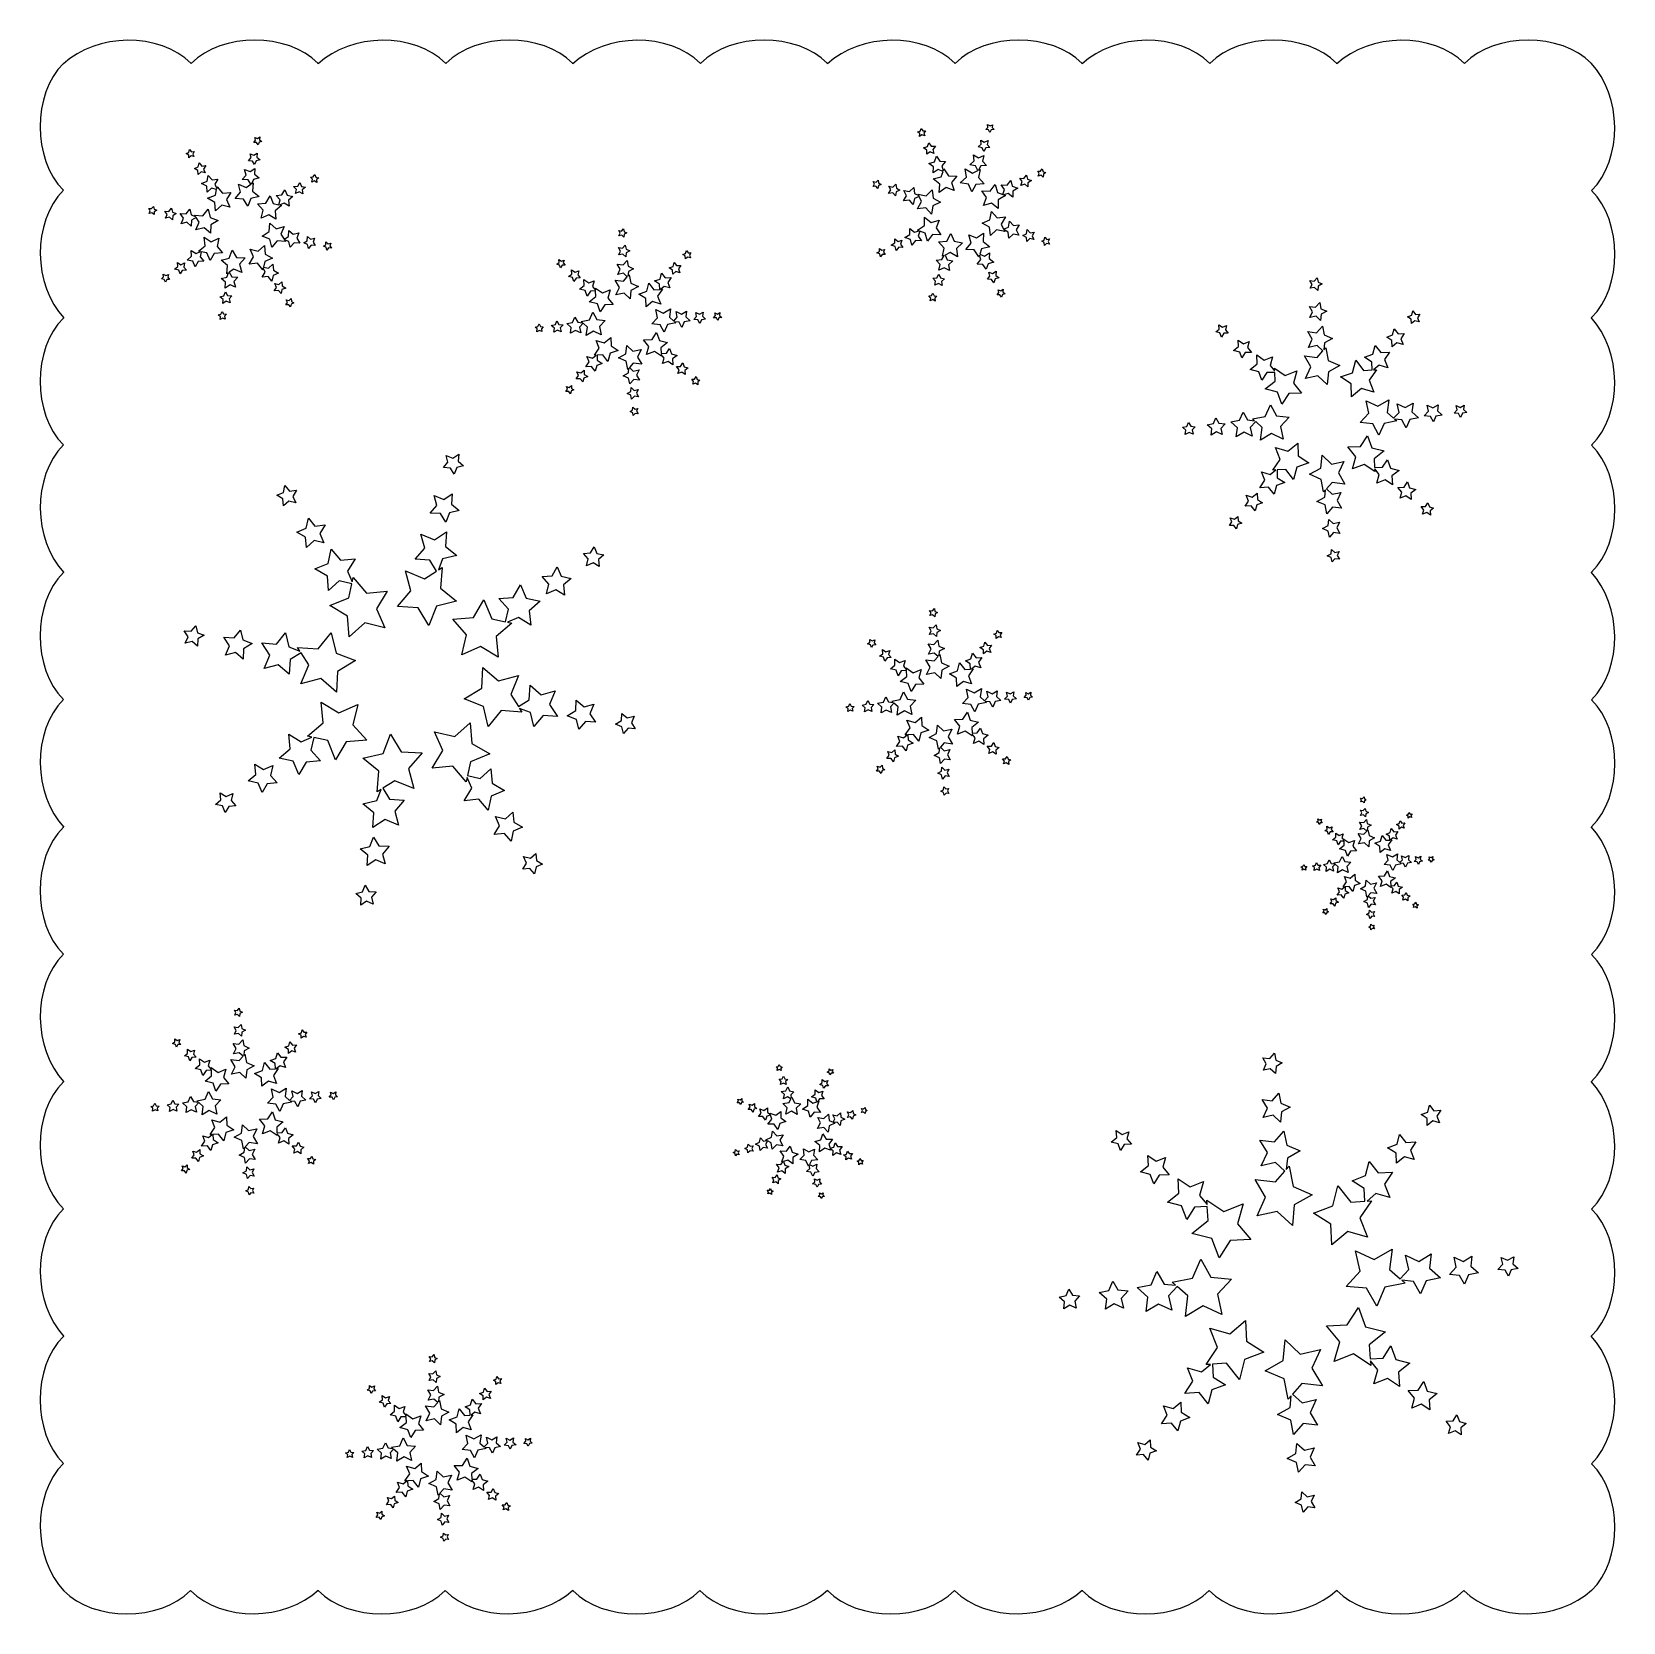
# Model space of a CAD drawing. Header units: centimetres. Extents: x -11.1 to 11.3, y -11.4 to 10.9.
import ezdxf

# ---------------------------------------------------------------- set-up
doc = ezdxf.new("R2010")
doc.units = ezdxf.units.CM
doc.header["$MEASUREMENT"] = 0
doc.layers.add('Camada 1', color=7, linetype='Continuous')

msp = doc.modelspace()

# ---------------------------------------------------------------- linework, layer by layer
at = {"layer": 'Camada 1'}
for points, knots in [([(10.80794, 10.50385), (11.24006, 10.04935), (11.25858, 9.15426), (10.81413, 8.70984), (10.81413, 8.70984), (11.25239, 8.27158), (11.25239, 7.358), (10.81413, 6.92586), (10.81413, 6.92586), (10.81413, 6.92586), (10.80794, 6.92422), (10.80794, 6.92422), (10.80794, 6.92422), (11.24006, 6.46972), (11.25858, 5.57466), (10.81413, 5.13019), (10.81413, 5.13019), (11.25239, 4.69196), (11.25239, 3.77835), (10.81413, 3.34624), (10.81413, 3.34624), (10.81413, 3.34624), (10.80794, 3.3446), (10.80794, 3.3446), (10.80794, 3.3446), (11.24006, 2.89007), (11.25858, 1.99501), (10.81413, 1.55054), (10.81413, 1.55054), (11.25239, 1.11231), (11.25239, 0.1987), (10.81413, -0.23341), (10.81413, -0.23341), (10.81413, -0.23341), (10.80794, -0.23505), (10.80794, -0.23505), (10.80794, -0.23505), (11.24006, -0.68958), (11.25858, -1.58464), (10.81413, -2.02911), (10.81413, -2.02911), (11.25241, -2.46734), (11.25241, -3.38092), (10.81413, -3.81306), (10.81413, -3.81306), (10.81413, -3.81306), (10.80797, -3.8147), (10.80797, -3.8147), (10.80797, -3.8147), (11.24006, -4.26923), (11.25858, -5.16429), (10.81413, -5.60873), (10.81413, -5.60873), (11.25241, -6.04699), (11.25241, -6.96057), (10.81413, -7.39268), (10.81413, -7.39268), (10.81413, -7.39268), (10.80797, -7.39435), (10.80797, -7.39435), (10.80797, -7.39435), (11.24006, -7.84888), (11.25858, -8.74394), (10.81413, -9.18838), (10.81413, -9.18838), (11.25241, -9.62664), (11.25241, -10.54022), (10.81413, -10.97233), (10.81413, -10.97233), (10.81413, -10.97233), (10.81249, -10.96619), (10.81249, -10.96619), (10.81249, -10.96619), (10.35796, -11.39825), (9.4629, -11.41678), (9.01846, -10.97233), (9.01846, -10.97233), (8.58023, -11.41061), (7.66665, -11.41061), (7.23451, -10.97233), (7.23451, -10.97233), (7.23451, -10.97233), (7.23287, -10.96619), (7.23287, -10.96619), (7.23287, -10.96619), (6.77834, -11.39828), (5.88328, -11.41678), (5.43884, -10.97233), (5.43884, -10.97233), (5.00058, -11.41061), (4.087, -11.41061), (3.65489, -10.97233), (3.65489, -10.97233), (3.65489, -10.97233), (3.65325, -10.96619), (3.65325, -10.96619), (3.65325, -10.96619), (3.19872, -11.39828), (2.30366, -11.41678), (1.85922, -10.97233), (1.85922, -10.97233), (1.42096, -11.41061), (0.50738, -11.41061), (0.07527, -10.97233), (0.07527, -10.97233), (0.07527, -10.97233), (0.07363, -10.96619), (0.07363, -10.96619), (0.07363, -10.96619), (-0.3809, -11.39828), (-1.27596, -11.41678), (-1.7204, -10.97233), (-1.7204, -10.97233), (-2.15866, -11.41061), (-3.07221, -11.41061), (-3.50435, -10.97233), (-3.50435, -10.97233), (-3.50435, -10.97233), (-3.50599, -10.96619), (-3.50599, -10.96619), (-3.50599, -10.96619), (-3.96049, -11.39828), (-4.85558, -11.41678), (-5.30005, -10.97233), (-5.30005, -10.97233), (-5.73828, -11.41061), (-6.65186, -11.41061), (-7.084, -10.97233), (-7.084, -10.97233), (-7.084, -10.97233), (-7.08564, -10.96619), (-7.08564, -10.96619), (-7.08564, -10.96619), (-7.54017, -11.39828), (-8.43523, -11.41678), (-8.87967, -10.97233), (-8.87967, -10.97233), (-9.31793, -11.41061), (-10.23151, -11.41061), (-10.66362, -10.97233), (-10.66362, -10.97233), (-10.66362, -10.97233), (-10.65907, -10.97789), (-10.65907, -10.97789), (-10.65907, -10.97789), (-11.09116, -10.52339), (-11.10968, -9.6283), (-10.66526, -9.18386), (-10.66526, -9.18386), (-11.10352, -8.74563), (-11.10352, -7.83202), (-10.66526, -7.39991), (-10.66526, -7.39991), (-10.66526, -7.39991), (-10.65907, -7.39827), (-10.65907, -7.39827), (-10.65907, -7.39827), (-11.09116, -6.94374), (-11.10968, -6.04868), (-10.66526, -5.60421), (-10.66526, -5.60421), (-11.10352, -5.16598), (-11.10352, -4.25237), (-10.66526, -3.82026), (-10.66526, -3.82026), (-10.66526, -3.82026), (-10.65907, -3.81862), (-10.65907, -3.81862), (-10.65907, -3.81862), (-11.09116, -3.36409), (-11.10968, -2.46903), (-10.66526, -2.02456), (-10.66526, -2.02456), (-11.10352, -1.58633), (-11.10352, -0.67272), (-10.66526, -0.24061), (-10.66526, -0.24061), (-10.66526, -0.24061), (-10.65907, -0.23897), (-10.65907, -0.23897), (-10.65907, -0.23897), (-11.09116, 0.21556), (-11.10968, 1.11062), (-10.66526, 1.55506), (-10.66526, 1.55506), (-11.10352, 1.99332), (-11.10352, 2.9069), (-10.66526, 3.33904), (-10.66526, 3.33904), (-10.66526, 3.33904), (-10.65907, 3.34068), (-10.65907, 3.34068), (-10.65907, 3.34068), (-11.09116, 3.79521), (-11.10968, 4.69027), (-10.66526, 5.13471), (-10.66526, 5.13471), (-11.10352, 5.57297), (-11.10352, 6.48655), (-10.66526, 6.91866), (-10.66526, 6.91866), (-10.66526, 6.91866), (-10.65907, 6.9203), (-10.65907, 6.9203), (-10.65907, 6.9203), (-11.09116, 7.37483), (-11.10968, 8.26989), (-10.66526, 8.71433), (-10.66526, 8.71433), (-11.10352, 9.15259), (-11.10352, 10.06617), (-10.66526, 10.49828), (-10.66526, 10.49828), (-10.66526, 10.49828), (-10.66362, 10.49212), (-10.66362, 10.49212), (-10.66362, 10.49212), (-10.20909, 10.92421), (-9.31403, 10.94273), (-8.86959, 10.49828), (-8.86959, 10.49828), (-8.43133, 10.93654), (-7.51775, 10.93654), (-7.08564, 10.49828), (-7.08564, 10.49828), (-7.08564, 10.49828), (-7.084, 10.49212), (-7.084, 10.49212), (-7.084, 10.49212), (-6.62947, 10.92421), (-5.73441, 10.94273), (-5.28997, 10.49828), (-5.28997, 10.49828), (-4.85171, 10.93654), (-3.93813, 10.93654), (-3.50602, 10.49828), (-3.50602, 10.49828), (-3.50602, 10.49828), (-3.50438, 10.49212), (-3.50438, 10.49212), (-3.50438, 10.49212), (-3.04985, 10.92421), (-2.15479, 10.94273), (-1.71035, 10.49828), (-1.71035, 10.49828), (-1.27209, 10.93654), (-0.35851, 10.93654), (0.0736, 10.49828), (0.0736, 10.49828), (0.0736, 10.49828), (0.07524, 10.49212), (0.07524, 10.49212), (0.07524, 10.49212), (0.52977, 10.92421), (1.42483, 10.94273), (1.86927, 10.49828), (1.86927, 10.49828), (2.30753, 10.93654), (3.22108, 10.93654), (3.65322, 10.49828), (3.65322, 10.49828), (3.65322, 10.49828), (3.65486, 10.49212), (3.65486, 10.49212), (3.65486, 10.49212), (4.10936, 10.92421), (5.00445, 10.94273), (5.44889, 10.49828), (5.44889, 10.49828), (5.88715, 10.93654), (6.80073, 10.93654), (7.23284, 10.49828), (7.23284, 10.49828), (7.23284, 10.49828), (7.23448, 10.49212), (7.23448, 10.49212), (7.23448, 10.49212), (7.68901, 10.92421), (8.58407, 10.94273), (9.02851, 10.49828), (9.02851, 10.49828), (9.46677, 10.93654), (10.38035, 10.93654), (10.81246, 10.49828), (10.81246, 10.49828), (10.81246, 10.49828), (10.80794, 10.50385), (10.80794, 10.50385)], [0, 0, 0, 0, 0.01369863, 0.01369863, 0.01369863, 0.01369863, 0.02739726, 0.02739726, 0.02739726, 0.02739726, 0.04109589, 0.04109589, 0.04109589, 0.04109589, 0.05479452, 0.05479452, 0.05479452, 0.05479452, 0.06849315, 0.06849315, 0.06849315, 0.06849315, 0.08219178, 0.08219178, 0.08219178, 0.08219178, 0.09589041, 0.09589041, 0.09589041, 0.09589041, 0.10958904, 0.10958904, 0.10958904, 0.10958904, 0.12328767, 0.12328767, 0.12328767, 0.12328767, 0.1369863, 0.1369863, 0.1369863, 0.1369863, 0.15068493, 0.15068493, 0.15068493, 0.15068493, 0.16438356, 0.16438356, 0.16438356, 0.16438356, 0.17808219, 0.17808219, 0.17808219, 0.17808219, 0.19178082, 0.19178082, 0.19178082, 0.19178082, 0.20547945, 0.20547945, 0.20547945, 0.20547945, 0.21917808, 0.21917808, 0.21917808, 0.21917808, 0.23287671, 0.23287671, 0.23287671, 0.23287671, 0.24657534, 0.24657534, 0.24657534, 0.24657534, 0.26027397, 0.26027397, 0.26027397, 0.26027397, 0.2739726, 0.2739726, 0.2739726, 0.2739726, 0.28767123, 0.28767123, 0.28767123, 0.28767123, 0.30136986, 0.30136986, 0.30136986, 0.30136986, 0.31506849, 0.31506849, 0.31506849, 0.31506849, 0.32876712, 0.32876712, 0.32876712, 0.32876712, 0.34246575, 0.34246575, 0.34246575, 0.34246575, 0.35616438, 0.35616438, 0.35616438, 0.35616438, 0.36986301, 0.36986301, 0.36986301, 0.36986301, 0.38356164, 0.38356164, 0.38356164, 0.38356164, 0.39726027, 0.39726027, 0.39726027, 0.39726027, 0.4109589, 0.4109589, 0.4109589, 0.4109589, 0.42465753, 0.42465753, 0.42465753, 0.42465753, 0.43835616, 0.43835616, 0.43835616, 0.43835616, 0.45205479, 0.45205479, 0.45205479, 0.45205479, 0.46575342, 0.46575342, 0.46575342, 0.46575342, 0.47945205, 0.47945205, 0.47945205, 0.47945205, 0.49315068, 0.49315068, 0.49315068, 0.49315068, 0.50684932, 0.50684932, 0.50684932, 0.50684932, 0.52054795, 0.52054795, 0.52054795, 0.52054795, 0.53424658, 0.53424658, 0.53424658, 0.53424658, 0.54794521, 0.54794521, 0.54794521, 0.54794521, 0.56164384, 0.56164384, 0.56164384, 0.56164384, 0.57534247, 0.57534247, 0.57534247, 0.57534247, 0.5890411, 0.5890411, 0.5890411, 0.5890411, 0.60273973, 0.60273973, 0.60273973, 0.60273973, 0.61643836, 0.61643836, 0.61643836, 0.61643836, 0.63013699, 0.63013699, 0.63013699, 0.63013699, 0.64383562, 0.64383562, 0.64383562, 0.64383562, 0.65753425, 0.65753425, 0.65753425, 0.65753425, 0.67123288, 0.67123288, 0.67123288, 0.67123288, 0.68493151, 0.68493151, 0.68493151, 0.68493151, 0.69863014, 0.69863014, 0.69863014, 0.69863014, 0.71232877, 0.71232877, 0.71232877, 0.71232877, 0.7260274, 0.7260274, 0.7260274, 0.7260274, 0.73972603, 0.73972603, 0.73972603, 0.73972603, 0.75342466, 0.75342466, 0.75342466, 0.75342466, 0.76712329, 0.76712329, 0.76712329, 0.76712329, 0.78082192, 0.78082192, 0.78082192, 0.78082192, 0.79452055, 0.79452055, 0.79452055, 0.79452055, 0.80821918, 0.80821918, 0.80821918, 0.80821918, 0.82191781, 0.82191781, 0.82191781, 0.82191781, 0.83561644, 0.83561644, 0.83561644, 0.83561644, 0.84931507, 0.84931507, 0.84931507, 0.84931507, 0.8630137, 0.8630137, 0.8630137, 0.8630137, 0.87671233, 0.87671233, 0.87671233, 0.87671233, 0.89041096, 0.89041096, 0.89041096, 0.89041096, 0.90410959, 0.90410959, 0.90410959, 0.90410959, 0.91780822, 0.91780822, 0.91780822, 0.91780822, 0.93150685, 0.93150685, 0.93150685, 0.93150685, 0.94520548, 0.94520548, 0.94520548, 0.94520548, 0.95890411, 0.95890411, 0.95890411, 0.95890411, 0.97260274, 0.97260274, 0.97260274, 0.97260274, 1, 1, 1, 1]), ([(2.38752, 9.59662), (2.38752, 9.59662), (2.39583, 9.63628), (2.39583, 9.63628), (2.39583, 9.63628), (2.39583, 9.63628), (2.35932, 9.61876), (2.35932, 9.61876), (2.35932, 9.61876), (2.35932, 9.61876), (2.32416, 9.63892), (2.32416, 9.63892), (2.32416, 9.63892), (2.32416, 9.63892), (2.32956, 9.59876), (2.32956, 9.59876), (2.32956, 9.59876), (2.32956, 9.59876), (2.2995, 9.57156), (2.2995, 9.57156), (2.2995, 9.57156), (2.2995, 9.57156), (2.33935, 9.56426), (2.33935, 9.56426), (2.33935, 9.56426), (2.33935, 9.56426), (2.35594, 9.52732), (2.35594, 9.52732), (2.35594, 9.52732), (2.35594, 9.52732), (2.3752, 9.56296), (2.3752, 9.56296), (2.3752, 9.56296), (2.3752, 9.56296), (2.41547, 9.5673), (2.41547, 9.5673), (2.41547, 9.5673), (2.41547, 9.5673), (2.38752, 9.59662), (2.38752, 9.59662)], [0, 0, 0, 0, 0.09090909, 0.09090909, 0.09090909, 0.09090909, 0.18181818, 0.18181818, 0.18181818, 0.18181818, 0.27272727, 0.27272727, 0.27272727, 0.27272727, 0.36363636, 0.36363636, 0.36363636, 0.36363636, 0.45454545, 0.45454545, 0.45454545, 0.45454545, 0.54545455, 0.54545455, 0.54545455, 0.54545455, 0.63636364, 0.63636364, 0.63636364, 0.63636364, 0.72727273, 0.72727273, 0.72727273, 0.72727273, 0.81818182, 0.81818182, 0.81818182, 0.81818182, 1, 1, 1, 1]), ([(-7.91514, 9.38951), (-7.91514, 9.38951), (-7.87574, 9.39893), (-7.87574, 9.39893), (-7.87574, 9.39893), (-7.87574, 9.39893), (-7.9072, 9.42446), (-7.9072, 9.42446), (-7.9072, 9.42446), (-7.9072, 9.42446), (-7.904, 9.46486), (-7.904, 9.46486), (-7.904, 9.46486), (-7.904, 9.46486), (-7.938, 9.44282), (-7.938, 9.44282), (-7.938, 9.44282), (-7.938, 9.44282), (-7.97544, 9.45835), (-7.97544, 9.45835), (-7.97544, 9.45835), (-7.97544, 9.45835), (-7.96499, 9.41919), (-7.96499, 9.41919), (-7.96499, 9.41919), (-7.96499, 9.41919), (-7.99132, 9.38842), (-7.99132, 9.38842), (-7.99132, 9.38842), (-7.99132, 9.38842), (-7.95087, 9.38622), (-7.95087, 9.38622), (-7.95087, 9.38622), (-7.95087, 9.38622), (-7.92973, 9.35167), (-7.92973, 9.35167), (-7.92973, 9.35167), (-7.92973, 9.35167), (-7.91514, 9.38951), (-7.91514, 9.38951)], [0, 0, 0, 0, 0.09090909, 0.09090909, 0.09090909, 0.09090909, 0.18181818, 0.18181818, 0.18181818, 0.18181818, 0.27272727, 0.27272727, 0.27272727, 0.27272727, 0.36363636, 0.36363636, 0.36363636, 0.36363636, 0.45454545, 0.45454545, 0.45454545, 0.45454545, 0.54545455, 0.54545455, 0.54545455, 0.54545455, 0.63636364, 0.63636364, 0.63636364, 0.63636364, 0.72727273, 0.72727273, 0.72727273, 0.72727273, 0.81818182, 0.81818182, 0.81818182, 0.81818182, 1, 1, 1, 1]), ([(1.42883, 9.51815), (1.42883, 9.51815), (1.45423, 9.54971), (1.45423, 9.54971), (1.45423, 9.54971), (1.45423, 9.54971), (1.41372, 9.55069), (1.41372, 9.55069), (1.41372, 9.55069), (1.41372, 9.55069), (1.39157, 9.58461), (1.39157, 9.58461), (1.39157, 9.58461), (1.39157, 9.58461), (1.37816, 9.54638), (1.37816, 9.54638), (1.37816, 9.54638), (1.37816, 9.54638), (1.33903, 9.53577), (1.33903, 9.53577), (1.33903, 9.53577), (1.33903, 9.53577), (1.37123, 9.51116), (1.37123, 9.51116), (1.37123, 9.51116), (1.37123, 9.51116), (1.36922, 9.47071), (1.36922, 9.47071), (1.36922, 9.47071), (1.36922, 9.47071), (1.40256, 9.49373), (1.40256, 9.49373), (1.40256, 9.49373), (1.40256, 9.49373), (1.44042, 9.47934), (1.44042, 9.47934), (1.44042, 9.47934), (1.44042, 9.47934), (1.42883, 9.51815), (1.42883, 9.51815)], [0, 0, 0, 0, 0.09090909, 0.09090909, 0.09090909, 0.09090909, 0.18181818, 0.18181818, 0.18181818, 0.18181818, 0.27272727, 0.27272727, 0.27272727, 0.27272727, 0.36363636, 0.36363636, 0.36363636, 0.36363636, 0.45454545, 0.45454545, 0.45454545, 0.45454545, 0.54545455, 0.54545455, 0.54545455, 0.54545455, 0.63636364, 0.63636364, 0.63636364, 0.63636364, 0.72727273, 0.72727273, 0.72727273, 0.72727273, 0.81818182, 0.81818182, 0.81818182, 0.81818182, 1, 1, 1, 1]), ([(2.31862, 9.35995), (2.31862, 9.35995), (2.33047, 9.4166), (2.33047, 9.4166), (2.33047, 9.4166), (2.33047, 9.4166), (2.27827, 9.39157), (2.27827, 9.39157), (2.27827, 9.39157), (2.27827, 9.39157), (2.22805, 9.42038), (2.22805, 9.42038), (2.22805, 9.42038), (2.22805, 9.42038), (2.23575, 9.36302), (2.23575, 9.36302), (2.23575, 9.36302), (2.23575, 9.36302), (2.19286, 9.32415), (2.19286, 9.32415), (2.19286, 9.32415), (2.19286, 9.32415), (2.24977, 9.31373), (2.24977, 9.31373), (2.24977, 9.31373), (2.24977, 9.31373), (2.27348, 9.26092), (2.27348, 9.26092), (2.27348, 9.26092), (2.27348, 9.26092), (2.30097, 9.31183), (2.30097, 9.31183), (2.30097, 9.31183), (2.30097, 9.31183), (2.35852, 9.31805), (2.35852, 9.31805), (2.35852, 9.31805), (2.35852, 9.31805), (2.31862, 9.35995), (2.31862, 9.35995)], [0, 0, 0, 0, 0.09090909, 0.09090909, 0.09090909, 0.09090909, 0.18181818, 0.18181818, 0.18181818, 0.18181818, 0.27272727, 0.27272727, 0.27272727, 0.27272727, 0.36363636, 0.36363636, 0.36363636, 0.36363636, 0.45454545, 0.45454545, 0.45454545, 0.45454545, 0.54545455, 0.54545455, 0.54545455, 0.54545455, 0.63636364, 0.63636364, 0.63636364, 0.63636364, 0.72727273, 0.72727273, 0.72727273, 0.72727273, 0.81818182, 0.81818182, 0.81818182, 0.81818182, 1, 1, 1, 1]), ([(-8.83174, 9.18787), (-8.83174, 9.18787), (-8.84814, 9.22489), (-8.84814, 9.22489), (-8.84814, 9.22489), (-8.84814, 9.22489), (-8.82695, 9.25942), (-8.82695, 9.25942), (-8.82695, 9.25942), (-8.82695, 9.25942), (-8.86725, 9.25524), (-8.86725, 9.25524), (-8.86725, 9.25524), (-8.86725, 9.25524), (-8.89355, 9.28606), (-8.89355, 9.28606), (-8.89355, 9.28606), (-8.89355, 9.28606), (-8.90202, 9.24643), (-8.90202, 9.24643), (-8.90202, 9.24643), (-8.90202, 9.24643), (-8.93946, 9.23095), (-8.93946, 9.23095), (-8.93946, 9.23095), (-8.93946, 9.23095), (-8.9044, 9.21063), (-8.9044, 9.21063), (-8.9044, 9.21063), (-8.9044, 9.21063), (-8.90125, 9.17025), (-8.90125, 9.17025), (-8.90125, 9.17025), (-8.90125, 9.17025), (-8.87109, 9.19732), (-8.87109, 9.19732), (-8.87109, 9.19732), (-8.87109, 9.19732), (-8.83174, 9.18787), (-8.83174, 9.18787)], [0, 0, 0, 0, 0.09090909, 0.09090909, 0.09090909, 0.09090909, 0.18181818, 0.18181818, 0.18181818, 0.18181818, 0.27272727, 0.27272727, 0.27272727, 0.27272727, 0.36363636, 0.36363636, 0.36363636, 0.36363636, 0.45454545, 0.45454545, 0.45454545, 0.45454545, 0.54545455, 0.54545455, 0.54545455, 0.54545455, 0.63636364, 0.63636364, 0.63636364, 0.63636364, 0.72727273, 0.72727273, 0.72727273, 0.72727273, 0.81818182, 0.81818182, 0.81818182, 0.81818182, 1, 1, 1, 1]), ([(-7.95684, 9.13104), (-7.95684, 9.13104), (-7.90056, 9.14453), (-7.90056, 9.14453), (-7.90056, 9.14453), (-7.90056, 9.14453), (-7.94549, 9.18102), (-7.94549, 9.18102), (-7.94549, 9.18102), (-7.94549, 9.18102), (-7.94091, 9.23873), (-7.94091, 9.23873), (-7.94091, 9.23873), (-7.94091, 9.23873), (-7.98951, 9.20727), (-7.98951, 9.20727), (-7.98951, 9.20727), (-7.98951, 9.20727), (-8.04296, 9.22944), (-8.04296, 9.22944), (-8.04296, 9.22944), (-8.04296, 9.22944), (-8.02806, 9.17351), (-8.02806, 9.17351), (-8.02806, 9.17351), (-8.02806, 9.17351), (-8.06568, 9.12951), (-8.06568, 9.12951), (-8.06568, 9.12951), (-8.06568, 9.12951), (-8.00789, 9.12641), (-8.00789, 9.12641), (-8.00789, 9.12641), (-8.00789, 9.12641), (-7.97767, 9.07704), (-7.97767, 9.07704), (-7.97767, 9.07704), (-7.97767, 9.07704), (-7.95684, 9.13104), (-7.95684, 9.13104)], [0, 0, 0, 0, 0.09090909, 0.09090909, 0.09090909, 0.09090909, 0.18181818, 0.18181818, 0.18181818, 0.18181818, 0.27272727, 0.27272727, 0.27272727, 0.27272727, 0.36363636, 0.36363636, 0.36363636, 0.36363636, 0.45454545, 0.45454545, 0.45454545, 0.45454545, 0.54545455, 0.54545455, 0.54545455, 0.54545455, 0.63636364, 0.63636364, 0.63636364, 0.63636364, 0.72727273, 0.72727273, 0.72727273, 0.72727273, 0.81818182, 0.81818182, 0.81818182, 0.81818182, 1, 1, 1, 1]), ([(1.55392, 9.28815), (1.55392, 9.28815), (1.59019, 9.33324), (1.59019, 9.33324), (1.59019, 9.33324), (1.59019, 9.33324), (1.53233, 9.33464), (1.53233, 9.33464), (1.53233, 9.33464), (1.53233, 9.33464), (1.50069, 9.38309), (1.50069, 9.38309), (1.50069, 9.38309), (1.50069, 9.38309), (1.48148, 9.32848), (1.48148, 9.32848), (1.48148, 9.32848), (1.48148, 9.32848), (1.4256, 9.31333), (1.4256, 9.31333), (1.4256, 9.31333), (1.4256, 9.31333), (1.47161, 9.27819), (1.47161, 9.27819), (1.47161, 9.27819), (1.47161, 9.27819), (1.46875, 9.22038), (1.46875, 9.22038), (1.46875, 9.22038), (1.46875, 9.22038), (1.51638, 9.25327), (1.51638, 9.25327), (1.51638, 9.25327), (1.51638, 9.25327), (1.57049, 9.23269), (1.57049, 9.23269), (1.57049, 9.23269), (1.57049, 9.23269), (1.55392, 9.28815), (1.55392, 9.28815)], [0, 0, 0, 0, 0.09090909, 0.09090909, 0.09090909, 0.09090909, 0.18181818, 0.18181818, 0.18181818, 0.18181818, 0.27272727, 0.27272727, 0.27272727, 0.27272727, 0.36363636, 0.36363636, 0.36363636, 0.36363636, 0.45454545, 0.45454545, 0.45454545, 0.45454545, 0.54545455, 0.54545455, 0.54545455, 0.54545455, 0.63636364, 0.63636364, 0.63636364, 0.63636364, 0.72727273, 0.72727273, 0.72727273, 0.72727273, 0.81818182, 0.81818182, 0.81818182, 0.81818182, 1, 1, 1, 1]), ([(1.71095, 9.01658), (1.71095, 9.01658), (1.70256, 8.99274), (1.70256, 8.99274), (1.70256, 8.99274), (1.70256, 8.99274), (1.68348, 9.05658), (1.68348, 9.05658), (1.68348, 9.05658), (1.68348, 9.05658), (1.73534, 9.12101), (1.73534, 9.12101), (1.73534, 9.12101), (1.73534, 9.12101), (1.65266, 9.12299), (1.65266, 9.12299), (1.65266, 9.12299), (1.65266, 9.12299), (1.60744, 9.19221), (1.60744, 9.19221), (1.60744, 9.19221), (1.60744, 9.19221), (1.58, 9.11421), (1.58, 9.11421), (1.58, 9.11421), (1.58, 9.11421), (1.5002, 9.09259), (1.5002, 9.09259), (1.5002, 9.09259), (1.5002, 9.09259), (1.5659, 9.0424), (1.5659, 9.0424), (1.5659, 9.0424), (1.5659, 9.0424), (1.56183, 8.9598), (1.56183, 8.9598), (1.56183, 8.9598), (1.56183, 8.9598), (1.62985, 9.00676), (1.62985, 9.00676), (1.62985, 9.00676), (1.62985, 9.00676), (1.6983, 8.98072), (1.6983, 8.98072), (1.6983, 8.98072), (1.6983, 8.98072), (1.67171, 8.90513), (1.67171, 8.90513), (1.67171, 8.90513), (1.67171, 8.90513), (1.55773, 8.87425), (1.55773, 8.87425), (1.55773, 8.87425), (1.55773, 8.87425), (1.6516, 8.80255), (1.6516, 8.80255), (1.6516, 8.80255), (1.6516, 8.80255), (1.64575, 8.68457), (1.64575, 8.68457), (1.64575, 8.68457), (1.64575, 8.68457), (1.74296, 8.75169), (1.74296, 8.75169), (1.74296, 8.75169), (1.74296, 8.75169), (1.85334, 8.70967), (1.85334, 8.70967), (1.85334, 8.70967), (1.85334, 8.70967), (1.81955, 8.82286), (1.81955, 8.82286), (1.81955, 8.82286), (1.81955, 8.82286), (1.89363, 8.91488), (1.89363, 8.91488), (1.89363, 8.91488), (1.89363, 8.91488), (1.77552, 8.91771), (1.77552, 8.91771), (1.77552, 8.91771), (1.77552, 8.91771), (1.71095, 9.01658), (1.71095, 9.01658)], [0, 0, 0, 0, 0.04545455, 0.04545455, 0.04545455, 0.04545455, 0.09090909, 0.09090909, 0.09090909, 0.09090909, 0.13636364, 0.13636364, 0.13636364, 0.13636364, 0.18181818, 0.18181818, 0.18181818, 0.18181818, 0.22727273, 0.22727273, 0.22727273, 0.22727273, 0.27272727, 0.27272727, 0.27272727, 0.27272727, 0.31818182, 0.31818182, 0.31818182, 0.31818182, 0.36363636, 0.36363636, 0.36363636, 0.36363636, 0.40909091, 0.40909091, 0.40909091, 0.40909091, 0.45454545, 0.45454545, 0.45454545, 0.45454545, 0.5, 0.5, 0.5, 0.5, 0.54545455, 0.54545455, 0.54545455, 0.54545455, 0.59090909, 0.59090909, 0.59090909, 0.59090909, 0.63636364, 0.63636364, 0.63636364, 0.63636364, 0.68181818, 0.68181818, 0.68181818, 0.68181818, 0.72727273, 0.72727273, 0.72727273, 0.72727273, 0.77272727, 0.77272727, 0.77272727, 0.77272727, 0.81818182, 0.81818182, 0.81818182, 0.81818182, 0.86363636, 0.86363636, 0.86363636, 0.86363636, 0.90909091, 0.90909091, 0.90909091, 0.90909091, 1, 1, 1, 1]), ([(2.27102, 9.20612), (2.27102, 9.20612), (2.19646, 9.17037), (2.19646, 9.17037), (2.19646, 9.17037), (2.19646, 9.17037), (2.12473, 9.21151), (2.12473, 9.21151), (2.12473, 9.21151), (2.12473, 9.21151), (2.13571, 9.12957), (2.13571, 9.12957), (2.13571, 9.12957), (2.13571, 9.12957), (2.07443, 9.07406), (2.07443, 9.07406), (2.07443, 9.07406), (2.07443, 9.07406), (2.15576, 9.05916), (2.15576, 9.05916), (2.15576, 9.05916), (2.15576, 9.05916), (2.18576, 8.99235), (2.18576, 8.99235), (2.18576, 8.99235), (2.18576, 8.99235), (2.11353, 8.95769), (2.11353, 8.95769), (2.11353, 8.95769), (2.11353, 8.95769), (2.01106, 9.01645), (2.01106, 9.01645), (2.01106, 9.01645), (2.01106, 9.01645), (2.02672, 8.89937), (2.02672, 8.89937), (2.02672, 8.89937), (2.02672, 8.89937), (1.93917, 8.82007), (1.93917, 8.82007), (1.93917, 8.82007), (1.93917, 8.82007), (2.05535, 8.7988), (2.05535, 8.7988), (2.05535, 8.7988), (2.05535, 8.7988), (2.10372, 8.69104), (2.10372, 8.69104), (2.10372, 8.69104), (2.10372, 8.69104), (2.15986, 8.79497), (2.15986, 8.79497), (2.15986, 8.79497), (2.15986, 8.79497), (2.27731, 8.80764), (2.27731, 8.80764), (2.27731, 8.80764), (2.27731, 8.80764), (2.19579, 8.89315), (2.19579, 8.89315), (2.19579, 8.89315), (2.19579, 8.89315), (2.22, 9.00875), (2.22, 9.00875), (2.22, 9.00875), (2.22, 9.00875), (2.19725, 8.99785), (2.19725, 8.99785), (2.19725, 8.99785), (2.19725, 8.99785), (2.22889, 9.05648), (2.22889, 9.05648), (2.22889, 9.05648), (2.22889, 9.05648), (2.3111, 9.06534), (2.3111, 9.06534), (2.3111, 9.06534), (2.3111, 9.06534), (2.25406, 9.12519), (2.25406, 9.12519), (2.25406, 9.12519), (2.25406, 9.12519), (2.27102, 9.20612), (2.27102, 9.20612)], [0, 0, 0, 0, 0.04545455, 0.04545455, 0.04545455, 0.04545455, 0.09090909, 0.09090909, 0.09090909, 0.09090909, 0.13636364, 0.13636364, 0.13636364, 0.13636364, 0.18181818, 0.18181818, 0.18181818, 0.18181818, 0.22727273, 0.22727273, 0.22727273, 0.22727273, 0.27272727, 0.27272727, 0.27272727, 0.27272727, 0.31818182, 0.31818182, 0.31818182, 0.31818182, 0.36363636, 0.36363636, 0.36363636, 0.36363636, 0.40909091, 0.40909091, 0.40909091, 0.40909091, 0.45454545, 0.45454545, 0.45454545, 0.45454545, 0.5, 0.5, 0.5, 0.5, 0.54545455, 0.54545455, 0.54545455, 0.54545455, 0.59090909, 0.59090909, 0.59090909, 0.59090909, 0.63636364, 0.63636364, 0.63636364, 0.63636364, 0.68181818, 0.68181818, 0.68181818, 0.68181818, 0.72727273, 0.72727273, 0.72727273, 0.72727273, 0.77272727, 0.77272727, 0.77272727, 0.77272727, 0.81818182, 0.81818182, 0.81818182, 0.81818182, 0.86363636, 0.86363636, 0.86363636, 0.86363636, 0.90909091, 0.90909091, 0.90909091, 0.90909091, 1, 1, 1, 1]), ([(-8.6714, 8.95972), (-8.6714, 8.95972), (-8.69487, 9.01264), (-8.69487, 9.01264), (-8.69487, 9.01264), (-8.69487, 9.01264), (-8.6646, 9.06196), (-8.6646, 9.06196), (-8.6646, 9.06196), (-8.6646, 9.06196), (-8.72217, 9.05598), (-8.72217, 9.05598), (-8.72217, 9.05598), (-8.72217, 9.05598), (-8.75974, 9.10003), (-8.75974, 9.10003), (-8.75974, 9.10003), (-8.75974, 9.10003), (-8.77186, 9.04344), (-8.77186, 9.04344), (-8.77186, 9.04344), (-8.77186, 9.04344), (-8.82533, 9.02132), (-8.82533, 9.02132), (-8.82533, 9.02132), (-8.82533, 9.02132), (-8.77524, 8.99232), (-8.77524, 8.99232), (-8.77524, 8.99232), (-8.77524, 8.99232), (-8.77074, 8.93461), (-8.77074, 8.93461), (-8.77074, 8.93461), (-8.77074, 8.93461), (-8.72769, 8.97329), (-8.72769, 8.97329), (-8.72769, 8.97329), (-8.72769, 8.97329), (-8.6714, 8.95972), (-8.6714, 8.95972)], [0, 0, 0, 0, 0.09090909, 0.09090909, 0.09090909, 0.09090909, 0.18181818, 0.18181818, 0.18181818, 0.18181818, 0.27272727, 0.27272727, 0.27272727, 0.27272727, 0.36363636, 0.36363636, 0.36363636, 0.36363636, 0.45454545, 0.45454545, 0.45454545, 0.45454545, 0.54545455, 0.54545455, 0.54545455, 0.54545455, 0.63636364, 0.63636364, 0.63636364, 0.63636364, 0.72727273, 0.72727273, 0.72727273, 0.72727273, 0.81818182, 0.81818182, 0.81818182, 0.81818182, 1, 1, 1, 1]), ([(-7.99867, 8.82012), (-7.99867, 8.82012), (-8.01986, 8.80639), (-8.01986, 8.80639), (-8.01986, 8.80639), (-8.01986, 8.80639), (-7.99589, 8.86857), (-7.99589, 8.86857), (-7.99589, 8.86857), (-7.99589, 8.86857), (-7.91548, 8.88783), (-7.91548, 8.88783), (-7.91548, 8.88783), (-7.91548, 8.88783), (-7.97967, 8.93995), (-7.97967, 8.93995), (-7.97967, 8.93995), (-7.97967, 8.93995), (-7.97313, 9.02237), (-7.97313, 9.02237), (-7.97313, 9.02237), (-7.97313, 9.02237), (-8.04253, 8.97744), (-8.04253, 8.97744), (-8.04253, 8.97744), (-8.04253, 8.97744), (-8.11889, 9.00914), (-8.11889, 9.00914), (-8.11889, 9.00914), (-8.11889, 9.00914), (-8.09759, 8.92924), (-8.09759, 8.92924), (-8.09759, 8.92924), (-8.09759, 8.92924), (-8.15133, 8.8664), (-8.15133, 8.8664), (-8.15133, 8.8664), (-8.15133, 8.8664), (-8.06875, 8.86195), (-8.06875, 8.86195), (-8.06875, 8.86195), (-8.06875, 8.86195), (-8.03052, 8.79948), (-8.03052, 8.79948), (-8.03052, 8.79948), (-8.03052, 8.79948), (-8.09778, 8.75593), (-8.09778, 8.75593), (-8.09778, 8.75593), (-8.09778, 8.75593), (-8.20687, 8.8012), (-8.20687, 8.8012), (-8.20687, 8.8012), (-8.20687, 8.8012), (-8.17644, 8.68706), (-8.17644, 8.68706), (-8.17644, 8.68706), (-8.17644, 8.68706), (-8.25322, 8.59729), (-8.25322, 8.59729), (-8.25322, 8.59729), (-8.25322, 8.59729), (-8.13527, 8.59094), (-8.13527, 8.59094), (-8.13527, 8.59094), (-8.13527, 8.59094), (-8.07362, 8.49019), (-8.07362, 8.49019), (-8.07362, 8.49019), (-8.07362, 8.49019), (-8.03115, 8.60042), (-8.03115, 8.60042), (-8.03115, 8.60042), (-8.03115, 8.60042), (-7.91627, 8.62791), (-7.91627, 8.62791), (-7.91627, 8.62791), (-7.91627, 8.62791), (-8.00797, 8.70236), (-8.00797, 8.70236), (-8.00797, 8.70236), (-8.00797, 8.70236), (-7.99867, 8.82012), (-7.99867, 8.82012)], [0, 0, 0, 0, 0.04545455, 0.04545455, 0.04545455, 0.04545455, 0.09090909, 0.09090909, 0.09090909, 0.09090909, 0.13636364, 0.13636364, 0.13636364, 0.13636364, 0.18181818, 0.18181818, 0.18181818, 0.18181818, 0.22727273, 0.22727273, 0.22727273, 0.22727273, 0.27272727, 0.27272727, 0.27272727, 0.27272727, 0.31818182, 0.31818182, 0.31818182, 0.31818182, 0.36363636, 0.36363636, 0.36363636, 0.36363636, 0.40909091, 0.40909091, 0.40909091, 0.40909091, 0.45454545, 0.45454545, 0.45454545, 0.45454545, 0.5, 0.5, 0.5, 0.5, 0.54545455, 0.54545455, 0.54545455, 0.54545455, 0.59090909, 0.59090909, 0.59090909, 0.59090909, 0.63636364, 0.63636364, 0.63636364, 0.63636364, 0.68181818, 0.68181818, 0.68181818, 0.68181818, 0.72727273, 0.72727273, 0.72727273, 0.72727273, 0.77272727, 0.77272727, 0.77272727, 0.77272727, 0.81818182, 0.81818182, 0.81818182, 0.81818182, 0.86363636, 0.86363636, 0.86363636, 0.86363636, 0.90909091, 0.90909091, 0.90909091, 0.90909091, 1, 1, 1, 1]), ([(3.1043, 8.9761), (3.1043, 8.9761), (3.09372, 9.01523), (3.09372, 9.01523), (3.09372, 9.01523), (3.09372, 9.01523), (3.06911, 8.983), (3.06911, 8.983), (3.06911, 8.983), (3.06911, 8.983), (3.02866, 8.98501), (3.02866, 8.98501), (3.02866, 8.98501), (3.02866, 8.98501), (3.05168, 8.95167), (3.05168, 8.95167), (3.05168, 8.95167), (3.05168, 8.95167), (3.03729, 8.91381), (3.03729, 8.91381), (3.03729, 8.91381), (3.03729, 8.91381), (3.0761, 8.9254), (3.0761, 8.9254), (3.0761, 8.9254), (3.0761, 8.9254), (3.10766, 8.89997), (3.10766, 8.89997), (3.10766, 8.89997), (3.10766, 8.89997), (3.10864, 8.94048), (3.10864, 8.94048), (3.10864, 8.94048), (3.10864, 8.94048), (3.14256, 8.96265), (3.14256, 8.96265), (3.14256, 8.96265), (3.14256, 8.96265), (3.1043, 8.9761), (3.1043, 8.9761)], [0, 0, 0, 0, 0.09090909, 0.09090909, 0.09090909, 0.09090909, 0.18181818, 0.18181818, 0.18181818, 0.18181818, 0.27272727, 0.27272727, 0.27272727, 0.27272727, 0.36363636, 0.36363636, 0.36363636, 0.36363636, 0.45454545, 0.45454545, 0.45454545, 0.45454545, 0.54545455, 0.54545455, 0.54545455, 0.54545455, 0.63636364, 0.63636364, 0.63636364, 0.63636364, 0.72727273, 0.72727273, 0.72727273, 0.72727273, 0.81818182, 0.81818182, 0.81818182, 0.81818182, 1, 1, 1, 1]), ([(-8.32435, 8.47688), (-8.32435, 8.47688), (-8.37227, 8.58486), (-8.37227, 8.58486), (-8.37227, 8.58486), (-8.37227, 8.58486), (-8.31049, 8.68553), (-8.31049, 8.68553), (-8.31049, 8.68553), (-8.31049, 8.68553), (-8.42799, 8.67333), (-8.42799, 8.67333), (-8.42799, 8.67333), (-8.42799, 8.67333), (-8.50464, 8.76321), (-8.50464, 8.76321), (-8.50464, 8.76321), (-8.50464, 8.76321), (-8.50991, 8.73852), (-8.50991, 8.73852), (-8.50991, 8.73852), (-8.50991, 8.73852), (-8.53692, 8.79943), (-8.53692, 8.79943), (-8.53692, 8.79943), (-8.53692, 8.79943), (-8.49366, 8.86989), (-8.49366, 8.86989), (-8.49366, 8.86989), (-8.49366, 8.86989), (-8.57589, 8.86137), (-8.57589, 8.86137), (-8.57589, 8.86137), (-8.57589, 8.86137), (-8.62955, 8.92429), (-8.62955, 8.92429), (-8.62955, 8.92429), (-8.62955, 8.92429), (-8.64688, 8.84343), (-8.64688, 8.84343), (-8.64688, 8.84343), (-8.64688, 8.84343), (-8.72327, 8.81184), (-8.72327, 8.81184), (-8.72327, 8.81184), (-8.72327, 8.81184), (-8.65173, 8.77038), (-8.65173, 8.77038), (-8.65173, 8.77038), (-8.65173, 8.77038), (-8.6453, 8.68794), (-8.6453, 8.68794), (-8.6453, 8.68794), (-8.6453, 8.68794), (-8.58378, 8.74319), (-8.58378, 8.74319), (-8.58378, 8.74319), (-8.58378, 8.74319), (-8.51258, 8.72604), (-8.51258, 8.72604), (-8.51258, 8.72604), (-8.51258, 8.72604), (-8.52935, 8.6477), (-8.52935, 8.6477), (-8.52935, 8.6477), (-8.52935, 8.6477), (-8.63849, 8.60256), (-8.63849, 8.60256), (-8.63849, 8.60256), (-8.63849, 8.60256), (-8.53628, 8.54337), (-8.53628, 8.54337), (-8.53628, 8.54337), (-8.53628, 8.54337), (-8.5271, 8.4256), (-8.5271, 8.4256), (-8.5271, 8.4256), (-8.5271, 8.4256), (-8.43921, 8.50453), (-8.43921, 8.50453), (-8.43921, 8.50453), (-8.43921, 8.50453), (-8.32435, 8.47688), (-8.32435, 8.47688)], [0, 0, 0, 0, 0.04545455, 0.04545455, 0.04545455, 0.04545455, 0.09090909, 0.09090909, 0.09090909, 0.09090909, 0.13636364, 0.13636364, 0.13636364, 0.13636364, 0.18181818, 0.18181818, 0.18181818, 0.18181818, 0.22727273, 0.22727273, 0.22727273, 0.22727273, 0.27272727, 0.27272727, 0.27272727, 0.27272727, 0.31818182, 0.31818182, 0.31818182, 0.31818182, 0.36363636, 0.36363636, 0.36363636, 0.36363636, 0.40909091, 0.40909091, 0.40909091, 0.40909091, 0.45454545, 0.45454545, 0.45454545, 0.45454545, 0.5, 0.5, 0.5, 0.5, 0.54545455, 0.54545455, 0.54545455, 0.54545455, 0.59090909, 0.59090909, 0.59090909, 0.59090909, 0.63636364, 0.63636364, 0.63636364, 0.63636364, 0.68181818, 0.68181818, 0.68181818, 0.68181818, 0.72727273, 0.72727273, 0.72727273, 0.72727273, 0.77272727, 0.77272727, 0.77272727, 0.77272727, 0.81818182, 0.81818182, 0.81818182, 0.81818182, 0.86363636, 0.86363636, 0.86363636, 0.86363636, 0.90909091, 0.90909091, 0.90909091, 0.90909091, 1, 1, 1, 1]), ([(-7.30787, 8.72016), (-7.30787, 8.72016), (-7.26382, 8.75773), (-7.26382, 8.75773), (-7.26382, 8.75773), (-7.26382, 8.75773), (-7.32044, 8.76985), (-7.32044, 8.76985), (-7.32044, 8.76985), (-7.32044, 8.76985), (-7.34256, 8.82332), (-7.34256, 8.82332), (-7.34256, 8.82332), (-7.34256, 8.82332), (-7.37156, 8.77323), (-7.37156, 8.77323), (-7.37156, 8.77323), (-7.37156, 8.77323), (-7.42927, 8.76873), (-7.42927, 8.76873), (-7.42927, 8.76873), (-7.42927, 8.76873), (-7.39059, 8.72568), (-7.39059, 8.72568), (-7.39059, 8.72568), (-7.39059, 8.72568), (-7.40414, 8.6694), (-7.40414, 8.6694), (-7.40414, 8.6694), (-7.40414, 8.6694), (-7.35125, 8.69287), (-7.35125, 8.69287), (-7.35125, 8.69287), (-7.35125, 8.69287), (-7.30191, 8.6626), (-7.30191, 8.6626), (-7.30191, 8.6626), (-7.30191, 8.6626), (-7.30787, 8.72016), (-7.30787, 8.72016)], [0, 0, 0, 0, 0.09090909, 0.09090909, 0.09090909, 0.09090909, 0.18181818, 0.18181818, 0.18181818, 0.18181818, 0.27272727, 0.27272727, 0.27272727, 0.27272727, 0.36363636, 0.36363636, 0.36363636, 0.36363636, 0.45454545, 0.45454545, 0.45454545, 0.45454545, 0.54545455, 0.54545455, 0.54545455, 0.54545455, 0.63636364, 0.63636364, 0.63636364, 0.63636364, 0.72727273, 0.72727273, 0.72727273, 0.72727273, 0.81818182, 0.81818182, 0.81818182, 0.81818182, 1, 1, 1, 1]), ([(-7.10861, 8.86526), (-7.10861, 8.86526), (-7.07776, 8.89156), (-7.07776, 8.89156), (-7.07776, 8.89156), (-7.07776, 8.89156), (-7.11739, 8.90003), (-7.11739, 8.90003), (-7.11739, 8.90003), (-7.11739, 8.90003), (-7.13287, 8.93747), (-7.13287, 8.93747), (-7.13287, 8.93747), (-7.13287, 8.93747), (-7.15316, 8.90241), (-7.15316, 8.90241), (-7.15316, 8.90241), (-7.15316, 8.90241), (-7.19356, 8.89926), (-7.19356, 8.89926), (-7.19356, 8.89926), (-7.19356, 8.89926), (-7.16649, 8.8691), (-7.16649, 8.8691), (-7.16649, 8.8691), (-7.16649, 8.8691), (-7.17596, 8.82973), (-7.17596, 8.82973), (-7.17596, 8.82973), (-7.17596, 8.82973), (-7.13892, 8.84616), (-7.13892, 8.84616), (-7.13892, 8.84616), (-7.13892, 8.84616), (-7.10439, 8.82497), (-7.10439, 8.82497), (-7.10439, 8.82497), (-7.10439, 8.82497), (-7.10861, 8.86526), (-7.10861, 8.86526)], [0, 0, 0, 0, 0.09090909, 0.09090909, 0.09090909, 0.09090909, 0.18181818, 0.18181818, 0.18181818, 0.18181818, 0.27272727, 0.27272727, 0.27272727, 0.27272727, 0.36363636, 0.36363636, 0.36363636, 0.36363636, 0.45454545, 0.45454545, 0.45454545, 0.45454545, 0.54545455, 0.54545455, 0.54545455, 0.54545455, 0.63636364, 0.63636364, 0.63636364, 0.63636364, 0.72727273, 0.72727273, 0.72727273, 0.72727273, 0.81818182, 0.81818182, 0.81818182, 0.81818182, 1, 1, 1, 1]), ([(0.82693, 8.79806), (0.82693, 8.79806), (0.79129, 8.81732), (0.79129, 8.81732), (0.79129, 8.81732), (0.79129, 8.81732), (0.78692, 8.85759), (0.78692, 8.85759), (0.78692, 8.85759), (0.78692, 8.85759), (0.75758, 8.82962), (0.75758, 8.82962), (0.75758, 8.82962), (0.75758, 8.82962), (0.71792, 8.83793), (0.71792, 8.83793), (0.71792, 8.83793), (0.71792, 8.83793), (0.73546, 8.80142), (0.73546, 8.80142), (0.73546, 8.80142), (0.73546, 8.80142), (0.7153, 8.76626), (0.7153, 8.76626), (0.7153, 8.76626), (0.7153, 8.76626), (0.75546, 8.77163), (0.75546, 8.77163), (0.75546, 8.77163), (0.75546, 8.77163), (0.78266, 8.7416), (0.78266, 8.7416), (0.78266, 8.7416), (0.78266, 8.7416), (0.78996, 8.78145), (0.78996, 8.78145), (0.78996, 8.78145), (0.78996, 8.78145), (0.82693, 8.79806), (0.82693, 8.79806)], [0, 0, 0, 0, 0.09090909, 0.09090909, 0.09090909, 0.09090909, 0.18181818, 0.18181818, 0.18181818, 0.18181818, 0.27272727, 0.27272727, 0.27272727, 0.27272727, 0.36363636, 0.36363636, 0.36363636, 0.36363636, 0.45454545, 0.45454545, 0.45454545, 0.45454545, 0.54545455, 0.54545455, 0.54545455, 0.54545455, 0.63636364, 0.63636364, 0.63636364, 0.63636364, 0.72727273, 0.72727273, 0.72727273, 0.72727273, 0.81818182, 0.81818182, 0.81818182, 0.81818182, 1, 1, 1, 1]), ([(1.09331, 8.71559), (1.09331, 8.71559), (1.0424, 8.74313), (1.0424, 8.74313), (1.0424, 8.74313), (1.0424, 8.74313), (1.03618, 8.80068), (1.03618, 8.80068), (1.03618, 8.80068), (1.03618, 8.80068), (0.9943, 8.76075), (0.9943, 8.76075), (0.9943, 8.76075), (0.9943, 8.76075), (0.93763, 8.7726), (0.93763, 8.7726), (0.93763, 8.7726), (0.93763, 8.7726), (0.96269, 8.72042), (0.96269, 8.72042), (0.96269, 8.72042), (0.96269, 8.72042), (0.93388, 8.67023), (0.93388, 8.67023), (0.93388, 8.67023), (0.93388, 8.67023), (0.99124, 8.67793), (0.99124, 8.67793), (0.99124, 8.67793), (0.99124, 8.67793), (1.03011, 8.63504), (1.03011, 8.63504), (1.03011, 8.63504), (1.03011, 8.63504), (1.04051, 8.69195), (1.04051, 8.69195), (1.04051, 8.69195), (1.04051, 8.69195), (1.09331, 8.71559), (1.09331, 8.71559)], [0, 0, 0, 0, 0.09090909, 0.09090909, 0.09090909, 0.09090909, 0.18181818, 0.18181818, 0.18181818, 0.18181818, 0.27272727, 0.27272727, 0.27272727, 0.27272727, 0.36363636, 0.36363636, 0.36363636, 0.36363636, 0.45454545, 0.45454545, 0.45454545, 0.45454545, 0.54545455, 0.54545455, 0.54545455, 0.54545455, 0.63636364, 0.63636364, 0.63636364, 0.63636364, 0.72727273, 0.72727273, 0.72727273, 0.72727273, 0.81818182, 0.81818182, 0.81818182, 0.81818182, 1, 1, 1, 1]), ([(1.6632, 8.54583), (1.6632, 8.54583), (1.55927, 8.60197), (1.55927, 8.60197), (1.55927, 8.60197), (1.55927, 8.60197), (1.54657, 8.71939), (1.54657, 8.71939), (1.54657, 8.71939), (1.54657, 8.71939), (1.46108, 8.6379), (1.46108, 8.6379), (1.46108, 8.6379), (1.46108, 8.6379), (1.34546, 8.66214), (1.34546, 8.66214), (1.34546, 8.66214), (1.34546, 8.66214), (1.35641, 8.63936), (1.35641, 8.63936), (1.35641, 8.63936), (1.35641, 8.63936), (1.29778, 8.67103), (1.29778, 8.67103), (1.29778, 8.67103), (1.29778, 8.67103), (1.28892, 8.75321), (1.28892, 8.75321), (1.28892, 8.75321), (1.28892, 8.75321), (1.22907, 8.69617), (1.22907, 8.69617), (1.22907, 8.69617), (1.22907, 8.69617), (1.14816, 8.71313), (1.14816, 8.71313), (1.14816, 8.71313), (1.14816, 8.71313), (1.18391, 8.63857), (1.18391, 8.63857), (1.18391, 8.63857), (1.18391, 8.63857), (1.14277, 8.56687), (1.14277, 8.56687), (1.14277, 8.56687), (1.14277, 8.56687), (1.22474, 8.57782), (1.22474, 8.57782), (1.22474, 8.57782), (1.22474, 8.57782), (1.28025, 8.51654), (1.28025, 8.51654), (1.28025, 8.51654), (1.28025, 8.51654), (1.29512, 8.59787), (1.29512, 8.59787), (1.29512, 8.59787), (1.29512, 8.59787), (1.36193, 8.62785), (1.36193, 8.62785), (1.36193, 8.62785), (1.36193, 8.62785), (1.39659, 8.55562), (1.39659, 8.55562), (1.39659, 8.55562), (1.39659, 8.55562), (1.3378, 8.45315), (1.3378, 8.45315), (1.3378, 8.45315), (1.3378, 8.45315), (1.45488, 8.46884), (1.45488, 8.46884), (1.45488, 8.46884), (1.45488, 8.46884), (1.53418, 8.38129), (1.53418, 8.38129), (1.53418, 8.38129), (1.53418, 8.38129), (1.55545, 8.49747), (1.55545, 8.49747), (1.55545, 8.49747), (1.55545, 8.49747), (1.6632, 8.54583), (1.6632, 8.54583)], [0, 0, 0, 0, 0.04545455, 0.04545455, 0.04545455, 0.04545455, 0.09090909, 0.09090909, 0.09090909, 0.09090909, 0.13636364, 0.13636364, 0.13636364, 0.13636364, 0.18181818, 0.18181818, 0.18181818, 0.18181818, 0.22727273, 0.22727273, 0.22727273, 0.22727273, 0.27272727, 0.27272727, 0.27272727, 0.27272727, 0.31818182, 0.31818182, 0.31818182, 0.31818182, 0.36363636, 0.36363636, 0.36363636, 0.36363636, 0.40909091, 0.40909091, 0.40909091, 0.40909091, 0.45454545, 0.45454545, 0.45454545, 0.45454545, 0.5, 0.5, 0.5, 0.5, 0.54545455, 0.54545455, 0.54545455, 0.54545455, 0.59090909, 0.59090909, 0.59090909, 0.59090909, 0.63636364, 0.63636364, 0.63636364, 0.63636364, 0.68181818, 0.68181818, 0.68181818, 0.68181818, 0.72727273, 0.72727273, 0.72727273, 0.72727273, 0.77272727, 0.77272727, 0.77272727, 0.77272727, 0.81818182, 0.81818182, 0.81818182, 0.81818182, 0.86363636, 0.86363636, 0.86363636, 0.86363636, 0.90909091, 0.90909091, 0.90909091, 0.90909091, 1, 1, 1, 1]), ([(2.75008, 8.74675), (2.75008, 8.74675), (2.67208, 8.77419), (2.67208, 8.77419), (2.67208, 8.77419), (2.67208, 8.77419), (2.65046, 8.85399), (2.65046, 8.85399), (2.65046, 8.85399), (2.65046, 8.85399), (2.60027, 8.78829), (2.60027, 8.78829), (2.60027, 8.78829), (2.60027, 8.78829), (2.51769, 8.79239), (2.51769, 8.79239), (2.51769, 8.79239), (2.51769, 8.79239), (2.56465, 8.72437), (2.56465, 8.72437), (2.56465, 8.72437), (2.56465, 8.72437), (2.53864, 8.65592), (2.53864, 8.65592), (2.53864, 8.65592), (2.53864, 8.65592), (2.46305, 8.68251), (2.46305, 8.68251), (2.46305, 8.68251), (2.46305, 8.68251), (2.43217, 8.79652), (2.43217, 8.79652), (2.43217, 8.79652), (2.43217, 8.79652), (2.36047, 8.70265), (2.36047, 8.70265), (2.36047, 8.70265), (2.36047, 8.70265), (2.24247, 8.7085), (2.24247, 8.7085), (2.24247, 8.7085), (2.24247, 8.7085), (2.30959, 8.61129), (2.30959, 8.61129), (2.30959, 8.61129), (2.30959, 8.61129), (2.26757, 8.50091), (2.26757, 8.50091), (2.26757, 8.50091), (2.26757, 8.50091), (2.38076, 8.5347), (2.38076, 8.5347), (2.38076, 8.5347), (2.38076, 8.5347), (2.47278, 8.46062), (2.47278, 8.46062), (2.47278, 8.46062), (2.47278, 8.46062), (2.47558, 8.57873), (2.47558, 8.57873), (2.47558, 8.57873), (2.47558, 8.57873), (2.57445, 8.64334), (2.57445, 8.64334), (2.57445, 8.64334), (2.57445, 8.64334), (2.55066, 8.65173), (2.55066, 8.65173), (2.55066, 8.65173), (2.55066, 8.65173), (2.61448, 8.67081), (2.61448, 8.67081), (2.61448, 8.67081), (2.61448, 8.67081), (2.67888, 8.61895), (2.67888, 8.61895), (2.67888, 8.61895), (2.67888, 8.61895), (2.68089, 8.70163), (2.68089, 8.70163), (2.68089, 8.70163), (2.68089, 8.70163), (2.75008, 8.74675), (2.75008, 8.74675)], [0, 0, 0, 0, 0.04545455, 0.04545455, 0.04545455, 0.04545455, 0.09090909, 0.09090909, 0.09090909, 0.09090909, 0.13636364, 0.13636364, 0.13636364, 0.13636364, 0.18181818, 0.18181818, 0.18181818, 0.18181818, 0.22727273, 0.22727273, 0.22727273, 0.22727273, 0.27272727, 0.27272727, 0.27272727, 0.27272727, 0.31818182, 0.31818182, 0.31818182, 0.31818182, 0.36363636, 0.36363636, 0.36363636, 0.36363636, 0.40909091, 0.40909091, 0.40909091, 0.40909091, 0.45454545, 0.45454545, 0.45454545, 0.45454545, 0.5, 0.5, 0.5, 0.5, 0.54545455, 0.54545455, 0.54545455, 0.54545455, 0.59090909, 0.59090909, 0.59090909, 0.59090909, 0.63636364, 0.63636364, 0.63636364, 0.63636364, 0.68181818, 0.68181818, 0.68181818, 0.68181818, 0.72727273, 0.72727273, 0.72727273, 0.72727273, 0.77272727, 0.77272727, 0.77272727, 0.77272727, 0.81818182, 0.81818182, 0.81818182, 0.81818182, 0.86363636, 0.86363636, 0.86363636, 0.86363636, 0.90909091, 0.90909091, 0.90909091, 0.90909091, 1, 1, 1, 1]), ([(2.94098, 8.85357), (2.94098, 8.85357), (2.88637, 8.87278), (2.88637, 8.87278), (2.88637, 8.87278), (2.88637, 8.87278), (2.87124, 8.92863), (2.87124, 8.92863), (2.87124, 8.92863), (2.87124, 8.92863), (2.8361, 8.88262), (2.8361, 8.88262), (2.8361, 8.88262), (2.8361, 8.88262), (2.77829, 8.8855), (2.77829, 8.8855), (2.77829, 8.8855), (2.77829, 8.8855), (2.81118, 8.83787), (2.81118, 8.83787), (2.81118, 8.83787), (2.81118, 8.83787), (2.7906, 8.78379), (2.7906, 8.78379), (2.7906, 8.78379), (2.7906, 8.78379), (2.84606, 8.80033), (2.84606, 8.80033), (2.84606, 8.80033), (2.84606, 8.80033), (2.89115, 8.76406), (2.89115, 8.76406), (2.89115, 8.76406), (2.89115, 8.76406), (2.89253, 8.8219), (2.89253, 8.8219), (2.89253, 8.8219), (2.89253, 8.8219), (2.94098, 8.85357), (2.94098, 8.85357)], [0, 0, 0, 0, 0.09090909, 0.09090909, 0.09090909, 0.09090909, 0.18181818, 0.18181818, 0.18181818, 0.18181818, 0.27272727, 0.27272727, 0.27272727, 0.27272727, 0.36363636, 0.36363636, 0.36363636, 0.36363636, 0.45454545, 0.45454545, 0.45454545, 0.45454545, 0.54545455, 0.54545455, 0.54545455, 0.54545455, 0.63636364, 0.63636364, 0.63636364, 0.63636364, 0.72727273, 0.72727273, 0.72727273, 0.72727273, 0.81818182, 0.81818182, 0.81818182, 0.81818182, 1, 1, 1, 1]), ([(-7.43961, 8.62756), (-7.43961, 8.62756), (-7.52047, 8.64486), (-7.52047, 8.64486), (-7.52047, 8.64486), (-7.52047, 8.64486), (-7.55206, 8.72127), (-7.55206, 8.72127), (-7.55206, 8.72127), (-7.55206, 8.72127), (-7.59352, 8.6497), (-7.59352, 8.6497), (-7.59352, 8.6497), (-7.59352, 8.6497), (-7.67594, 8.64327), (-7.67594, 8.64327), (-7.67594, 8.64327), (-7.67594, 8.64327), (-7.62069, 8.58175), (-7.62069, 8.58175), (-7.62069, 8.58175), (-7.62069, 8.58175), (-7.63781, 8.51055), (-7.63781, 8.51055), (-7.63781, 8.51055), (-7.63781, 8.51055), (-7.71615, 8.52732), (-7.71615, 8.52732), (-7.71615, 8.52732), (-7.71615, 8.52732), (-7.76126, 8.63646), (-7.76126, 8.63646), (-7.76126, 8.63646), (-7.76126, 8.63646), (-7.82047, 8.53425), (-7.82047, 8.53425), (-7.82047, 8.53425), (-7.82047, 8.53425), (-7.93824, 8.52507), (-7.93824, 8.52507), (-7.93824, 8.52507), (-7.93824, 8.52507), (-7.85931, 8.4372), (-7.85931, 8.4372), (-7.85931, 8.4372), (-7.85931, 8.4372), (-7.88696, 8.32234), (-7.88696, 8.32234), (-7.88696, 8.32234), (-7.88696, 8.32234), (-7.77898, 8.37026), (-7.77898, 8.37026), (-7.77898, 8.37026), (-7.77898, 8.37026), (-7.67831, 8.30848), (-7.67831, 8.30848), (-7.67831, 8.30848), (-7.67831, 8.30848), (-7.69051, 8.42598), (-7.69051, 8.42598), (-7.69051, 8.42598), (-7.69051, 8.42598), (-7.60066, 8.50263), (-7.60066, 8.50263), (-7.60066, 8.50263), (-7.60066, 8.50263), (-7.62535, 8.50792), (-7.62535, 8.50792), (-7.62535, 8.50792), (-7.62535, 8.50792), (-7.56444, 8.53493), (-7.56444, 8.53493), (-7.56444, 8.53493), (-7.56444, 8.53493), (-7.49398, 8.49167), (-7.49398, 8.49167), (-7.49398, 8.49167), (-7.49398, 8.49167), (-7.5025, 8.5739), (-7.5025, 8.5739), (-7.5025, 8.5739), (-7.5025, 8.5739), (-7.43961, 8.62756), (-7.43961, 8.62756)], [0, 0, 0, 0, 0.04545455, 0.04545455, 0.04545455, 0.04545455, 0.09090909, 0.09090909, 0.09090909, 0.09090909, 0.13636364, 0.13636364, 0.13636364, 0.13636364, 0.18181818, 0.18181818, 0.18181818, 0.18181818, 0.22727273, 0.22727273, 0.22727273, 0.22727273, 0.27272727, 0.27272727, 0.27272727, 0.27272727, 0.31818182, 0.31818182, 0.31818182, 0.31818182, 0.36363636, 0.36363636, 0.36363636, 0.36363636, 0.40909091, 0.40909091, 0.40909091, 0.40909091, 0.45454545, 0.45454545, 0.45454545, 0.45454545, 0.5, 0.5, 0.5, 0.5, 0.54545455, 0.54545455, 0.54545455, 0.54545455, 0.59090909, 0.59090909, 0.59090909, 0.59090909, 0.63636364, 0.63636364, 0.63636364, 0.63636364, 0.68181818, 0.68181818, 0.68181818, 0.68181818, 0.72727273, 0.72727273, 0.72727273, 0.72727273, 0.77272727, 0.77272727, 0.77272727, 0.77272727, 0.81818182, 0.81818182, 0.81818182, 0.81818182, 0.86363636, 0.86363636, 0.86363636, 0.86363636, 0.90909091, 0.90909091, 0.90909091, 0.90909091, 1, 1, 1, 1]), ([(-9.38826, 8.41301), (-9.38826, 8.41301), (-9.35371, 8.43415), (-9.35371, 8.43415), (-9.35371, 8.43415), (-9.35371, 8.43415), (-9.39152, 8.44873), (-9.39152, 8.44873), (-9.39152, 8.44873), (-9.39152, 8.44873), (-9.40097, 8.48815), (-9.40097, 8.48815), (-9.40097, 8.48815), (-9.40097, 8.48815), (-9.4265, 8.45669), (-9.4265, 8.45669), (-9.4265, 8.45669), (-9.4265, 8.45669), (-9.4669, 8.45989), (-9.4669, 8.45989), (-9.4669, 8.45989), (-9.4669, 8.45989), (-9.44486, 8.42589), (-9.44486, 8.42589), (-9.44486, 8.42589), (-9.44486, 8.42589), (-9.46039, 8.38845), (-9.46039, 8.38845), (-9.46039, 8.38845), (-9.46039, 8.38845), (-9.42123, 8.39887), (-9.42123, 8.39887), (-9.42123, 8.39887), (-9.42123, 8.39887), (-9.39043, 8.37254), (-9.39043, 8.37254), (-9.39043, 8.37254), (-9.39043, 8.37254), (-9.38826, 8.41301), (-9.38826, 8.41301)], [0, 0, 0, 0, 0.09090909, 0.09090909, 0.09090909, 0.09090909, 0.18181818, 0.18181818, 0.18181818, 0.18181818, 0.27272727, 0.27272727, 0.27272727, 0.27272727, 0.36363636, 0.36363636, 0.36363636, 0.36363636, 0.45454545, 0.45454545, 0.45454545, 0.45454545, 0.54545455, 0.54545455, 0.54545455, 0.54545455, 0.63636364, 0.63636364, 0.63636364, 0.63636364, 0.72727273, 0.72727273, 0.72727273, 0.72727273, 0.81818182, 0.81818182, 0.81818182, 0.81818182, 1, 1, 1, 1]), ([(-9.07902, 8.38621), (-9.07902, 8.38621), (-9.13302, 8.40703), (-9.13302, 8.40703), (-9.13302, 8.40703), (-9.13302, 8.40703), (-9.14651, 8.46331), (-9.14651, 8.46331), (-9.14651, 8.46331), (-9.14651, 8.46331), (-9.18297, 8.41838), (-9.18297, 8.41838), (-9.18297, 8.41838), (-9.18297, 8.41838), (-9.24068, 8.42296), (-9.24068, 8.42296), (-9.24068, 8.42296), (-9.24068, 8.42296), (-9.20922, 8.37436), (-9.20922, 8.37436), (-9.20922, 8.37436), (-9.20922, 8.37436), (-9.23139, 8.32091), (-9.23139, 8.32091), (-9.23139, 8.32091), (-9.23139, 8.32091), (-9.17546, 8.33583), (-9.17546, 8.33583), (-9.17546, 8.33583), (-9.17546, 8.33583), (-9.13146, 8.29821), (-9.13146, 8.29821), (-9.13146, 8.29821), (-9.13146, 8.29821), (-9.12836, 8.356), (-9.12836, 8.356), (-9.12836, 8.356), (-9.12836, 8.356), (-9.07902, 8.38621), (-9.07902, 8.38621)], [0, 0, 0, 0, 0.09090909, 0.09090909, 0.09090909, 0.09090909, 0.18181818, 0.18181818, 0.18181818, 0.18181818, 0.27272727, 0.27272727, 0.27272727, 0.27272727, 0.36363636, 0.36363636, 0.36363636, 0.36363636, 0.45454545, 0.45454545, 0.45454545, 0.45454545, 0.54545455, 0.54545455, 0.54545455, 0.54545455, 0.63636364, 0.63636364, 0.63636364, 0.63636364, 0.72727273, 0.72727273, 0.72727273, 0.72727273, 0.81818182, 0.81818182, 0.81818182, 0.81818182, 1, 1, 1, 1]), ([(-8.80147, 8.33329), (-8.80147, 8.33329), (-8.75792, 8.26603), (-8.75792, 8.26603), (-8.75792, 8.26603), (-8.75792, 8.26603), (-8.80322, 8.15692), (-8.80322, 8.15692), (-8.80322, 8.15692), (-8.80322, 8.15692), (-8.68908, 8.18735), (-8.68908, 8.18735), (-8.68908, 8.18735), (-8.68908, 8.18735), (-8.59931, 8.11057), (-8.59931, 8.11057), (-8.59931, 8.11057), (-8.59931, 8.11057), (-8.59296, 8.22852), (-8.59296, 8.22852), (-8.59296, 8.22852), (-8.59296, 8.22852), (-8.49221, 8.29019), (-8.49221, 8.29019), (-8.49221, 8.29019), (-8.49221, 8.29019), (-8.60244, 8.33266), (-8.60244, 8.33266), (-8.60244, 8.33266), (-8.60244, 8.33266), (-8.62993, 8.44754), (-8.62993, 8.44754), (-8.62993, 8.44754), (-8.62993, 8.44754), (-8.70438, 8.35584), (-8.70438, 8.35584), (-8.70438, 8.35584), (-8.70438, 8.35584), (-8.82212, 8.36521), (-8.82212, 8.36521), (-8.82212, 8.36521), (-8.82212, 8.36521), (-8.80839, 8.34402), (-8.80839, 8.34402), (-8.80839, 8.34402), (-8.80839, 8.34402), (-8.87057, 8.36799), (-8.87057, 8.36799), (-8.87057, 8.36799), (-8.87057, 8.36799), (-8.88981, 8.4484), (-8.88981, 8.4484), (-8.88981, 8.4484), (-8.88981, 8.4484), (-8.94193, 8.38421), (-8.94193, 8.38421), (-8.94193, 8.38421), (-8.94193, 8.38421), (-9.02435, 8.39075), (-9.02435, 8.39075), (-9.02435, 8.39075), (-9.02435, 8.39075), (-8.97942, 8.32132), (-8.97942, 8.32132), (-8.97942, 8.32132), (-8.97942, 8.32132), (-9.01112, 8.24496), (-9.01112, 8.24496), (-9.01112, 8.24496), (-9.01112, 8.24496), (-8.93122, 8.26626), (-8.93122, 8.26626), (-8.93122, 8.26626), (-8.93122, 8.26626), (-8.86838, 8.21252), (-8.86838, 8.21252), (-8.86838, 8.21252), (-8.86838, 8.21252), (-8.86396, 8.2951), (-8.86396, 8.2951), (-8.86396, 8.2951), (-8.86396, 8.2951), (-8.80147, 8.33329), (-8.80147, 8.33329)], [0, 0, 0, 0, 0.04545455, 0.04545455, 0.04545455, 0.04545455, 0.09090909, 0.09090909, 0.09090909, 0.09090909, 0.13636364, 0.13636364, 0.13636364, 0.13636364, 0.18181818, 0.18181818, 0.18181818, 0.18181818, 0.22727273, 0.22727273, 0.22727273, 0.22727273, 0.27272727, 0.27272727, 0.27272727, 0.27272727, 0.31818182, 0.31818182, 0.31818182, 0.31818182, 0.36363636, 0.36363636, 0.36363636, 0.36363636, 0.40909091, 0.40909091, 0.40909091, 0.40909091, 0.45454545, 0.45454545, 0.45454545, 0.45454545, 0.5, 0.5, 0.5, 0.5, 0.54545455, 0.54545455, 0.54545455, 0.54545455, 0.59090909, 0.59090909, 0.59090909, 0.59090909, 0.63636364, 0.63636364, 0.63636364, 0.63636364, 0.68181818, 0.68181818, 0.68181818, 0.68181818, 0.72727273, 0.72727273, 0.72727273, 0.72727273, 0.77272727, 0.77272727, 0.77272727, 0.77272727, 0.81818182, 0.81818182, 0.81818182, 0.81818182, 0.86363636, 0.86363636, 0.86363636, 0.86363636, 0.90909091, 0.90909091, 0.90909091, 0.90909091, 1, 1, 1, 1]), ([(1.37351, 8.14044), (1.37351, 8.14044), (1.44908, 8.11388), (1.44908, 8.11388), (1.44908, 8.11388), (1.44908, 8.11388), (1.47996, 7.99987), (1.47996, 7.99987), (1.47996, 7.99987), (1.47996, 7.99987), (1.55169, 8.09377), (1.55169, 8.09377), (1.55169, 8.09377), (1.55169, 8.09377), (1.66967, 8.08792), (1.66967, 8.08792), (1.66967, 8.08792), (1.66967, 8.08792), (1.60255, 8.18513), (1.60255, 8.18513), (1.60255, 8.18513), (1.60255, 8.18513), (1.64457, 8.29554), (1.64457, 8.29554), (1.64457, 8.29554), (1.64457, 8.29554), (1.53138, 8.26175), (1.53138, 8.26175), (1.53138, 8.26175), (1.53138, 8.26175), (1.43936, 8.33583), (1.43936, 8.33583), (1.43936, 8.33583), (1.43936, 8.33583), (1.43656, 8.21772), (1.43656, 8.21772), (1.43656, 8.21772), (1.43656, 8.21772), (1.33769, 8.15311), (1.33769, 8.15311), (1.33769, 8.15311), (1.33769, 8.15311), (1.3615, 8.14472), (1.3615, 8.14472), (1.3615, 8.14472), (1.3615, 8.14472), (1.29766, 8.12567), (1.29766, 8.12567), (1.29766, 8.12567), (1.29766, 8.12567), (1.23326, 8.17753), (1.23326, 8.17753), (1.23326, 8.17753), (1.23326, 8.17753), (1.23125, 8.09487), (1.23125, 8.09487), (1.23125, 8.09487), (1.23125, 8.09487), (1.16206, 8.04963), (1.16206, 8.04963), (1.16206, 8.04963), (1.16206, 8.04963), (1.24006, 8.02219), (1.24006, 8.02219), (1.24006, 8.02219), (1.24006, 8.02219), (1.2617, 7.94239), (1.2617, 7.94239), (1.2617, 7.94239), (1.2617, 7.94239), (1.31189, 8.00811), (1.31189, 8.00811), (1.31189, 8.00811), (1.31189, 8.00811), (1.39449, 8.00401), (1.39449, 8.00401), (1.39449, 8.00401), (1.39449, 8.00401), (1.3475, 8.07203), (1.3475, 8.07203), (1.3475, 8.07203), (1.3475, 8.07203), (1.37351, 8.14044), (1.37351, 8.14044)], [0, 0, 0, 0, 0.04545455, 0.04545455, 0.04545455, 0.04545455, 0.09090909, 0.09090909, 0.09090909, 0.09090909, 0.13636364, 0.13636364, 0.13636364, 0.13636364, 0.18181818, 0.18181818, 0.18181818, 0.18181818, 0.22727273, 0.22727273, 0.22727273, 0.22727273, 0.27272727, 0.27272727, 0.27272727, 0.27272727, 0.31818182, 0.31818182, 0.31818182, 0.31818182, 0.36363636, 0.36363636, 0.36363636, 0.36363636, 0.40909091, 0.40909091, 0.40909091, 0.40909091, 0.45454545, 0.45454545, 0.45454545, 0.45454545, 0.5, 0.5, 0.5, 0.5, 0.54545455, 0.54545455, 0.54545455, 0.54545455, 0.59090909, 0.59090909, 0.59090909, 0.59090909, 0.63636364, 0.63636364, 0.63636364, 0.63636364, 0.68181818, 0.68181818, 0.68181818, 0.68181818, 0.72727273, 0.72727273, 0.72727273, 0.72727273, 0.77272727, 0.77272727, 0.77272727, 0.77272727, 0.81818182, 0.81818182, 0.81818182, 0.81818182, 0.86363636, 0.86363636, 0.86363636, 0.86363636, 0.90909091, 0.90909091, 0.90909091, 0.90909091, 1, 1, 1, 1]), ([(2.24896, 8.2505), (2.24896, 8.2505), (2.35286, 8.19438), (2.35286, 8.19438), (2.35286, 8.19438), (2.35286, 8.19438), (2.36553, 8.0769), (2.36553, 8.0769), (2.36553, 8.0769), (2.36553, 8.0769), (2.45104, 8.15842), (2.45104, 8.15842), (2.45104, 8.15842), (2.45104, 8.15842), (2.56664, 8.13418), (2.56664, 8.13418), (2.56664, 8.13418), (2.56664, 8.13418), (2.55571, 8.15696), (2.55571, 8.15696), (2.55571, 8.15696), (2.55571, 8.15696), (2.61434, 8.12532), (2.61434, 8.12532), (2.61434, 8.12532), (2.61434, 8.12532), (2.6232, 8.04311), (2.6232, 8.04311), (2.6232, 8.04311), (2.6232, 8.04311), (2.68302, 8.10015), (2.68302, 8.10015), (2.68302, 8.10015), (2.68302, 8.10015), (2.76396, 8.08319), (2.76396, 8.08319), (2.76396, 8.08319), (2.76396, 8.08319), (2.72821, 8.15775), (2.72821, 8.15775), (2.72821, 8.15775), (2.72821, 8.15775), (2.76935, 8.22945), (2.76935, 8.22945), (2.76935, 8.22945), (2.76935, 8.22945), (2.68738, 8.2185), (2.68738, 8.2185), (2.68738, 8.2185), (2.68738, 8.2185), (2.63187, 8.27975), (2.63187, 8.27975), (2.63187, 8.27975), (2.63187, 8.27975), (2.61697, 8.19842), (2.61697, 8.19842), (2.61697, 8.19842), (2.61697, 8.19842), (2.55016, 8.16844), (2.55016, 8.16844), (2.55016, 8.16844), (2.55016, 8.16844), (2.5155, 8.2407), (2.5155, 8.2407), (2.5155, 8.2407), (2.5155, 8.2407), (2.57426, 8.34315), (2.57426, 8.34315), (2.57426, 8.34315), (2.57426, 8.34315), (2.45718, 8.32746), (2.45718, 8.32746), (2.45718, 8.32746), (2.45718, 8.32746), (2.37791, 8.41504), (2.37791, 8.41504), (2.37791, 8.41504), (2.37791, 8.41504), (2.35664, 8.29886), (2.35664, 8.29886), (2.35664, 8.29886), (2.35664, 8.29886), (2.24896, 8.2505), (2.24896, 8.2505)], [0, 0, 0, 0, 0.04545455, 0.04545455, 0.04545455, 0.04545455, 0.09090909, 0.09090909, 0.09090909, 0.09090909, 0.13636364, 0.13636364, 0.13636364, 0.13636364, 0.18181818, 0.18181818, 0.18181818, 0.18181818, 0.22727273, 0.22727273, 0.22727273, 0.22727273, 0.27272727, 0.27272727, 0.27272727, 0.27272727, 0.31818182, 0.31818182, 0.31818182, 0.31818182, 0.36363636, 0.36363636, 0.36363636, 0.36363636, 0.40909091, 0.40909091, 0.40909091, 0.40909091, 0.45454545, 0.45454545, 0.45454545, 0.45454545, 0.5, 0.5, 0.5, 0.5, 0.54545455, 0.54545455, 0.54545455, 0.54545455, 0.59090909, 0.59090909, 0.59090909, 0.59090909, 0.63636364, 0.63636364, 0.63636364, 0.63636364, 0.68181818, 0.68181818, 0.68181818, 0.68181818, 0.72727273, 0.72727273, 0.72727273, 0.72727273, 0.77272727, 0.77272727, 0.77272727, 0.77272727, 0.81818182, 0.81818182, 0.81818182, 0.81818182, 0.86363636, 0.86363636, 0.86363636, 0.86363636, 0.90909091, 0.90909091, 0.90909091, 0.90909091, 1, 1, 1, 1]), ([(-8.54538, 7.82759), (-8.54538, 7.82759), (-8.42761, 7.83677), (-8.42761, 7.83677), (-8.42761, 7.83677), (-8.42761, 7.83677), (-8.50654, 7.92466), (-8.50654, 7.92466), (-8.50654, 7.92466), (-8.50654, 7.92466), (-8.47889, 8.03949), (-8.47889, 8.03949), (-8.47889, 8.03949), (-8.47889, 8.03949), (-8.58687, 7.9916), (-8.58687, 7.9916), (-8.58687, 7.9916), (-8.58687, 7.9916), (-8.68754, 8.05338), (-8.68754, 8.05338), (-8.68754, 8.05338), (-8.68754, 8.05338), (-8.67534, 7.93588), (-8.67534, 7.93588), (-8.67534, 7.93588), (-8.67534, 7.93588), (-8.76522, 7.85926), (-8.76522, 7.85926), (-8.76522, 7.85926), (-8.76522, 7.85926), (-8.74051, 7.85397), (-8.74051, 7.85397), (-8.74051, 7.85397), (-8.74051, 7.85397), (-8.80142, 7.82696), (-8.80142, 7.82696), (-8.80142, 7.82696), (-8.80142, 7.82696), (-8.87188, 7.87022), (-8.87188, 7.87022), (-8.87188, 7.87022), (-8.87188, 7.87022), (-8.86336, 7.78799), (-8.86336, 7.78799), (-8.86336, 7.78799), (-8.86336, 7.78799), (-8.92628, 7.73433), (-8.92628, 7.73433), (-8.92628, 7.73433), (-8.92628, 7.73433), (-8.84542, 7.71703), (-8.84542, 7.71703), (-8.84542, 7.71703), (-8.84542, 7.71703), (-8.81383, 7.64062), (-8.81383, 7.64062), (-8.81383, 7.64062), (-8.81383, 7.64062), (-8.77237, 7.71219), (-8.77237, 7.71219), (-8.77237, 7.71219), (-8.77237, 7.71219), (-8.68993, 7.71862), (-8.68993, 7.71862), (-8.68993, 7.71862), (-8.68993, 7.71862), (-8.74518, 7.78014), (-8.74518, 7.78014), (-8.74518, 7.78014), (-8.74518, 7.78014), (-8.72803, 7.85134), (-8.72803, 7.85134), (-8.72803, 7.85134), (-8.72803, 7.85134), (-8.64969, 7.83457), (-8.64969, 7.83457), (-8.64969, 7.83457), (-8.64969, 7.83457), (-8.60458, 7.72543), (-8.60458, 7.72543), (-8.60458, 7.72543), (-8.60458, 7.72543), (-8.54538, 7.82759), (-8.54538, 7.82759)], [0, 0, 0, 0, 0.04545455, 0.04545455, 0.04545455, 0.04545455, 0.09090909, 0.09090909, 0.09090909, 0.09090909, 0.13636364, 0.13636364, 0.13636364, 0.13636364, 0.18181818, 0.18181818, 0.18181818, 0.18181818, 0.22727273, 0.22727273, 0.22727273, 0.22727273, 0.27272727, 0.27272727, 0.27272727, 0.27272727, 0.31818182, 0.31818182, 0.31818182, 0.31818182, 0.36363636, 0.36363636, 0.36363636, 0.36363636, 0.40909091, 0.40909091, 0.40909091, 0.40909091, 0.45454545, 0.45454545, 0.45454545, 0.45454545, 0.5, 0.5, 0.5, 0.5, 0.54545455, 0.54545455, 0.54545455, 0.54545455, 0.59090909, 0.59090909, 0.59090909, 0.59090909, 0.63636364, 0.63636364, 0.63636364, 0.63636364, 0.68181818, 0.68181818, 0.68181818, 0.68181818, 0.72727273, 0.72727273, 0.72727273, 0.72727273, 0.77272727, 0.77272727, 0.77272727, 0.77272727, 0.81818182, 0.81818182, 0.81818182, 0.81818182, 0.86363636, 0.86363636, 0.86363636, 0.86363636, 0.90909091, 0.90909091, 0.90909091, 0.90909091, 1, 1, 1, 1]), ([(-7.3415, 7.97113), (-7.3415, 7.97113), (-7.38643, 8.04056), (-7.38643, 8.04056), (-7.38643, 8.04056), (-7.38643, 8.04056), (-7.35473, 8.11692), (-7.35473, 8.11692), (-7.35473, 8.11692), (-7.35473, 8.11692), (-7.43463, 8.09562), (-7.43463, 8.09562), (-7.43463, 8.09562), (-7.43463, 8.09562), (-7.49747, 8.14936), (-7.49747, 8.14936), (-7.49747, 8.14936), (-7.49747, 8.14936), (-7.50189, 8.06681), (-7.50189, 8.06681), (-7.50189, 8.06681), (-7.50189, 8.06681), (-7.56436, 8.02858), (-7.56436, 8.02858), (-7.56436, 8.02858), (-7.56436, 8.02858), (-7.60791, 8.09584), (-7.60791, 8.09584), (-7.60791, 8.09584), (-7.60791, 8.09584), (-7.56264, 8.20493), (-7.56264, 8.20493), (-7.56264, 8.20493), (-7.56264, 8.20493), (-7.67678, 8.1745), (-7.67678, 8.1745), (-7.67678, 8.1745), (-7.67678, 8.1745), (-7.76655, 8.25128), (-7.76655, 8.25128), (-7.76655, 8.25128), (-7.76655, 8.25128), (-7.7729, 8.13333), (-7.7729, 8.13333), (-7.7729, 8.13333), (-7.7729, 8.13333), (-7.87365, 8.07168), (-7.87365, 8.07168), (-7.87365, 8.07168), (-7.87365, 8.07168), (-7.76345, 8.02921), (-7.76345, 8.02921), (-7.76345, 8.02921), (-7.76345, 8.02921), (-7.73596, 7.91433), (-7.73596, 7.91433), (-7.73596, 7.91433), (-7.73596, 7.91433), (-7.66151, 8.00603), (-7.66151, 8.00603), (-7.66151, 8.00603), (-7.66151, 8.00603), (-7.54377, 7.99666), (-7.54377, 7.99666), (-7.54377, 7.99666), (-7.54377, 7.99666), (-7.55748, 8.01785), (-7.55748, 8.01785), (-7.55748, 8.01785), (-7.55748, 8.01785), (-7.49533, 7.99391), (-7.49533, 7.99391), (-7.49533, 7.99391), (-7.49533, 7.99391), (-7.47609, 7.91348), (-7.47609, 7.91348), (-7.47609, 7.91348), (-7.47609, 7.91348), (-7.42397, 7.97767), (-7.42397, 7.97767), (-7.42397, 7.97767), (-7.42397, 7.97767), (-7.3415, 7.97113), (-7.3415, 7.97113)], [0, 0, 0, 0, 0.04545455, 0.04545455, 0.04545455, 0.04545455, 0.09090909, 0.09090909, 0.09090909, 0.09090909, 0.13636364, 0.13636364, 0.13636364, 0.13636364, 0.18181818, 0.18181818, 0.18181818, 0.18181818, 0.22727273, 0.22727273, 0.22727273, 0.22727273, 0.27272727, 0.27272727, 0.27272727, 0.27272727, 0.31818182, 0.31818182, 0.31818182, 0.31818182, 0.36363636, 0.36363636, 0.36363636, 0.36363636, 0.40909091, 0.40909091, 0.40909091, 0.40909091, 0.45454545, 0.45454545, 0.45454545, 0.45454545, 0.5, 0.5, 0.5, 0.5, 0.54545455, 0.54545455, 0.54545455, 0.54545455, 0.59090909, 0.59090909, 0.59090909, 0.59090909, 0.63636364, 0.63636364, 0.63636364, 0.63636364, 0.68181818, 0.68181818, 0.68181818, 0.68181818, 0.72727273, 0.72727273, 0.72727273, 0.72727273, 0.77272727, 0.77272727, 0.77272727, 0.77272727, 0.81818182, 0.81818182, 0.81818182, 0.81818182, 0.86363636, 0.86363636, 0.86363636, 0.86363636, 0.90909091, 0.90909091, 0.90909091, 0.90909091, 1, 1, 1, 1]), ([(-7.12518, 7.9389), (-7.12518, 7.9389), (-7.15664, 7.98748), (-7.15664, 7.98748), (-7.15664, 7.98748), (-7.15664, 7.98748), (-7.13444, 8.04093), (-7.13444, 8.04093), (-7.13444, 8.04093), (-7.13444, 8.04093), (-7.19037, 8.02603), (-7.19037, 8.02603), (-7.19037, 8.02603), (-7.19037, 8.02603), (-7.23437, 8.06365), (-7.23437, 8.06365), (-7.23437, 8.06365), (-7.23437, 8.06365), (-7.23747, 8.00586), (-7.23747, 8.00586), (-7.23747, 8.00586), (-7.23747, 8.00586), (-7.28684, 7.97564), (-7.28684, 7.97564), (-7.28684, 7.97564), (-7.28684, 7.97564), (-7.23284, 7.95482), (-7.23284, 7.95482), (-7.23284, 7.95482), (-7.23284, 7.95482), (-7.21937, 7.89854), (-7.21937, 7.89854), (-7.21937, 7.89854), (-7.21937, 7.89854), (-7.18291, 7.94347), (-7.18291, 7.94347), (-7.18291, 7.94347), (-7.18291, 7.94347), (-7.12518, 7.9389), (-7.12518, 7.9389)], [0, 0, 0, 0, 0.09090909, 0.09090909, 0.09090909, 0.09090909, 0.18181818, 0.18181818, 0.18181818, 0.18181818, 0.27272727, 0.27272727, 0.27272727, 0.27272727, 0.36363636, 0.36363636, 0.36363636, 0.36363636, 0.45454545, 0.45454545, 0.45454545, 0.45454545, 0.54545455, 0.54545455, 0.54545455, 0.54545455, 0.63636364, 0.63636364, 0.63636364, 0.63636364, 0.72727273, 0.72727273, 0.72727273, 0.72727273, 0.81818182, 0.81818182, 0.81818182, 0.81818182, 1, 1, 1, 1]), ([(-2.78313, 8.09665), (-2.78313, 8.09665), (-2.7476, 8.1161), (-2.7476, 8.1161), (-2.7476, 8.1161), (-2.7476, 8.1161), (-2.78467, 8.13248), (-2.78467, 8.13248), (-2.78467, 8.13248), (-2.78467, 8.13248), (-2.79218, 8.1723), (-2.79218, 8.1723), (-2.79218, 8.1723), (-2.79218, 8.1723), (-2.81919, 8.14211), (-2.81919, 8.14211), (-2.81919, 8.14211), (-2.81919, 8.14211), (-2.85941, 8.14724), (-2.85941, 8.14724), (-2.85941, 8.14724), (-2.85941, 8.14724), (-2.83904, 8.11221), (-2.83904, 8.11221), (-2.83904, 8.11221), (-2.83904, 8.11221), (-2.85634, 8.07559), (-2.85634, 8.07559), (-2.85634, 8.07559), (-2.85634, 8.07559), (-2.81673, 8.08411), (-2.81673, 8.08411), (-2.81673, 8.08411), (-2.81673, 8.08411), (-2.78726, 8.05633), (-2.78726, 8.05633), (-2.78726, 8.05633), (-2.78726, 8.05633), (-2.78313, 8.09665), (-2.78313, 8.09665)], [0, 0, 0, 0, 0.09090909, 0.09090909, 0.09090909, 0.09090909, 0.18181818, 0.18181818, 0.18181818, 0.18181818, 0.27272727, 0.27272727, 0.27272727, 0.27272727, 0.36363636, 0.36363636, 0.36363636, 0.36363636, 0.45454545, 0.45454545, 0.45454545, 0.45454545, 0.54545455, 0.54545455, 0.54545455, 0.54545455, 0.63636364, 0.63636364, 0.63636364, 0.63636364, 0.72727273, 0.72727273, 0.72727273, 0.72727273, 0.81818182, 0.81818182, 0.81818182, 0.81818182, 1, 1, 1, 1]), ([(1.88539, 7.89694), (1.88539, 7.89694), (1.97294, 7.97624), (1.97294, 7.97624), (1.97294, 7.97624), (1.97294, 7.97624), (1.85673, 7.99751), (1.85673, 7.99751), (1.85673, 7.99751), (1.85673, 7.99751), (1.80836, 8.10527), (1.80836, 8.10527), (1.80836, 8.10527), (1.80836, 8.10527), (1.75224, 8.00134), (1.75224, 8.00134), (1.75224, 8.00134), (1.75224, 8.00134), (1.63479, 7.98864), (1.63479, 7.98864), (1.63479, 7.98864), (1.63479, 7.98864), (1.71631, 7.90315), (1.71631, 7.90315), (1.71631, 7.90315), (1.71631, 7.90315), (1.69207, 7.78755), (1.69207, 7.78755), (1.69207, 7.78755), (1.69207, 7.78755), (1.71485, 7.79845), (1.71485, 7.79845), (1.71485, 7.79845), (1.71485, 7.79845), (1.68321, 7.73982), (1.68321, 7.73982), (1.68321, 7.73982), (1.68321, 7.73982), (1.601, 7.73096), (1.601, 7.73096), (1.601, 7.73096), (1.601, 7.73096), (1.65804, 7.67114), (1.65804, 7.67114), (1.65804, 7.67114), (1.65804, 7.67114), (1.64108, 7.5902), (1.64108, 7.5902), (1.64108, 7.5902), (1.64108, 7.5902), (1.71564, 7.62595), (1.71564, 7.62595), (1.71564, 7.62595), (1.71564, 7.62595), (1.78734, 7.58481), (1.78734, 7.58481), (1.78734, 7.58481), (1.78734, 7.58481), (1.77636, 7.66678), (1.77636, 7.66678), (1.77636, 7.66678), (1.77636, 7.66678), (1.83764, 7.72229), (1.83764, 7.72229), (1.83764, 7.72229), (1.83764, 7.72229), (1.75631, 7.73719), (1.75631, 7.73719), (1.75631, 7.73719), (1.75631, 7.73719), (1.72633, 7.80402), (1.72633, 7.80402), (1.72633, 7.80402), (1.72633, 7.80402), (1.79856, 7.83868), (1.79856, 7.83868), (1.79856, 7.83868), (1.79856, 7.83868), (1.90101, 7.77992), (1.90101, 7.77992), (1.90101, 7.77992), (1.90101, 7.77992), (1.88539, 7.89694), (1.88539, 7.89694)], [0, 0, 0, 0, 0.04545455, 0.04545455, 0.04545455, 0.04545455, 0.09090909, 0.09090909, 0.09090909, 0.09090909, 0.13636364, 0.13636364, 0.13636364, 0.13636364, 0.18181818, 0.18181818, 0.18181818, 0.18181818, 0.22727273, 0.22727273, 0.22727273, 0.22727273, 0.27272727, 0.27272727, 0.27272727, 0.27272727, 0.31818182, 0.31818182, 0.31818182, 0.31818182, 0.36363636, 0.36363636, 0.36363636, 0.36363636, 0.40909091, 0.40909091, 0.40909091, 0.40909091, 0.45454545, 0.45454545, 0.45454545, 0.45454545, 0.5, 0.5, 0.5, 0.5, 0.54545455, 0.54545455, 0.54545455, 0.54545455, 0.59090909, 0.59090909, 0.59090909, 0.59090909, 0.63636364, 0.63636364, 0.63636364, 0.63636364, 0.68181818, 0.68181818, 0.68181818, 0.68181818, 0.72727273, 0.72727273, 0.72727273, 0.72727273, 0.77272727, 0.77272727, 0.77272727, 0.77272727, 0.81818182, 0.81818182, 0.81818182, 0.81818182, 0.86363636, 0.86363636, 0.86363636, 0.86363636, 0.90909091, 0.90909091, 0.90909091, 0.90909091, 1, 1, 1, 1]), ([(2.35439, 7.92207), (2.35439, 7.92207), (2.26052, 7.99377), (2.26052, 7.99377), (2.26052, 7.99377), (2.26052, 7.99377), (2.26637, 8.11177), (2.26637, 8.11177), (2.26637, 8.11177), (2.26637, 8.11177), (2.16919, 8.04462), (2.16919, 8.04462), (2.16919, 8.04462), (2.16919, 8.04462), (2.05881, 8.08664), (2.05881, 8.08664), (2.05881, 8.08664), (2.05881, 8.08664), (2.0926, 7.97345), (2.0926, 7.97345), (2.0926, 7.97345), (2.0926, 7.97345), (2.01852, 7.88143), (2.01852, 7.88143), (2.01852, 7.88143), (2.01852, 7.88143), (2.1366, 7.8786), (2.1366, 7.8786), (2.1366, 7.8786), (2.1366, 7.8786), (2.20121, 7.77975), (2.20121, 7.77975), (2.20121, 7.77975), (2.20121, 7.77975), (2.20957, 7.80356), (2.20957, 7.80356), (2.20957, 7.80356), (2.20957, 7.80356), (2.22865, 7.73972), (2.22865, 7.73972), (2.22865, 7.73972), (2.22865, 7.73972), (2.17679, 7.67532), (2.17679, 7.67532), (2.17679, 7.67532), (2.17679, 7.67532), (2.25947, 7.67331), (2.25947, 7.67331), (2.25947, 7.67331), (2.25947, 7.67331), (2.30469, 7.60412), (2.30469, 7.60412), (2.30469, 7.60412), (2.30469, 7.60412), (2.33213, 7.68209), (2.33213, 7.68209), (2.33213, 7.68209), (2.33213, 7.68209), (2.41193, 7.70371), (2.41193, 7.70371), (2.41193, 7.70371), (2.41193, 7.70371), (2.34623, 7.75393), (2.34623, 7.75393), (2.34623, 7.75393), (2.34623, 7.75393), (2.3503, 7.83648), (2.3503, 7.83648), (2.3503, 7.83648), (2.3503, 7.83648), (2.28228, 7.78952), (2.28228, 7.78952), (2.28228, 7.78952), (2.28228, 7.78952), (2.21383, 7.81553), (2.21383, 7.81553), (2.21383, 7.81553), (2.21383, 7.81553), (2.24039, 7.89112), (2.24039, 7.89112), (2.24039, 7.89112), (2.24039, 7.89112), (2.35439, 7.92207), (2.35439, 7.92207)], [0, 0, 0, 0, 0.04545455, 0.04545455, 0.04545455, 0.04545455, 0.09090909, 0.09090909, 0.09090909, 0.09090909, 0.13636364, 0.13636364, 0.13636364, 0.13636364, 0.18181818, 0.18181818, 0.18181818, 0.18181818, 0.22727273, 0.22727273, 0.22727273, 0.22727273, 0.27272727, 0.27272727, 0.27272727, 0.27272727, 0.31818182, 0.31818182, 0.31818182, 0.31818182, 0.36363636, 0.36363636, 0.36363636, 0.36363636, 0.40909091, 0.40909091, 0.40909091, 0.40909091, 0.45454545, 0.45454545, 0.45454545, 0.45454545, 0.5, 0.5, 0.5, 0.5, 0.54545455, 0.54545455, 0.54545455, 0.54545455, 0.59090909, 0.59090909, 0.59090909, 0.59090909, 0.63636364, 0.63636364, 0.63636364, 0.63636364, 0.68181818, 0.68181818, 0.68181818, 0.68181818, 0.72727273, 0.72727273, 0.72727273, 0.72727273, 0.77272727, 0.77272727, 0.77272727, 0.77272727, 0.81818182, 0.81818182, 0.81818182, 0.81818182, 0.86363636, 0.86363636, 0.86363636, 0.86363636, 0.90909091, 0.90909091, 0.90909091, 0.90909091, 1, 1, 1, 1]), ([(2.81882, 8.08075), (2.81882, 8.08075), (2.86975, 8.05326), (2.86975, 8.05326), (2.86975, 8.05326), (2.86975, 8.05326), (2.87594, 7.99569), (2.87594, 7.99569), (2.87594, 7.99569), (2.87594, 7.99569), (2.91785, 8.03562), (2.91785, 8.03562), (2.91785, 8.03562), (2.91785, 8.03562), (2.97452, 8.02374), (2.97452, 8.02374), (2.97452, 8.02374), (2.97452, 8.02374), (2.94949, 8.07594), (2.94949, 8.07594), (2.94949, 8.07594), (2.94949, 8.07594), (2.97828, 8.12613), (2.97828, 8.12613), (2.97828, 8.12613), (2.97828, 8.12613), (2.92092, 8.11846), (2.92092, 8.11846), (2.92092, 8.11846), (2.92092, 8.11846), (2.88205, 8.16135), (2.88205, 8.16135), (2.88205, 8.16135), (2.88205, 8.16135), (2.87163, 8.10441), (2.87163, 8.10441), (2.87163, 8.10441), (2.87163, 8.10441), (2.81882, 8.08075), (2.81882, 8.08075)], [0, 0, 0, 0, 0.09090909, 0.09090909, 0.09090909, 0.09090909, 0.18181818, 0.18181818, 0.18181818, 0.18181818, 0.27272727, 0.27272727, 0.27272727, 0.27272727, 0.36363636, 0.36363636, 0.36363636, 0.36363636, 0.45454545, 0.45454545, 0.45454545, 0.45454545, 0.54545455, 0.54545455, 0.54545455, 0.54545455, 0.63636364, 0.63636364, 0.63636364, 0.63636364, 0.72727273, 0.72727273, 0.72727273, 0.72727273, 0.81818182, 0.81818182, 0.81818182, 0.81818182, 1, 1, 1, 1]), ([(3.08517, 7.99827), (3.08517, 7.99827), (3.12081, 7.97901), (3.12081, 7.97901), (3.12081, 7.97901), (3.12081, 7.97901), (3.1252, 7.93871), (3.1252, 7.93871), (3.1252, 7.93871), (3.1252, 7.93871), (3.15449, 7.96668), (3.15449, 7.96668), (3.15449, 7.96668), (3.15449, 7.96668), (3.19415, 7.95837), (3.19415, 7.95837), (3.19415, 7.95837), (3.19415, 7.95837), (3.17663, 7.99491), (3.17663, 7.99491), (3.17663, 7.99491), (3.17663, 7.99491), (3.19679, 8.03007), (3.19679, 8.03007), (3.19679, 8.03007), (3.19679, 8.03007), (3.15663, 8.02467), (3.15663, 8.02467), (3.15663, 8.02467), (3.15663, 8.02467), (3.12943, 8.05473), (3.12943, 8.05473), (3.12943, 8.05473), (3.12943, 8.05473), (3.12213, 8.01488), (3.12213, 8.01488), (3.12213, 8.01488), (3.12213, 8.01488), (3.08517, 7.99827), (3.08517, 7.99827)], [0, 0, 0, 0, 0.09090909, 0.09090909, 0.09090909, 0.09090909, 0.18181818, 0.18181818, 0.18181818, 0.18181818, 0.27272727, 0.27272727, 0.27272727, 0.27272727, 0.36363636, 0.36363636, 0.36363636, 0.36363636, 0.45454545, 0.45454545, 0.45454545, 0.45454545, 0.54545455, 0.54545455, 0.54545455, 0.54545455, 0.63636364, 0.63636364, 0.63636364, 0.63636364, 0.72727273, 0.72727273, 0.72727273, 0.72727273, 0.81818182, 0.81818182, 0.81818182, 0.81818182, 1, 1, 1, 1]), ([(-8.15893, 7.56065), (-8.15893, 7.56065), (-8.18936, 7.67479), (-8.18936, 7.67479), (-8.18936, 7.67479), (-8.18936, 7.67479), (-8.11258, 7.76456), (-8.11258, 7.76456), (-8.11258, 7.76456), (-8.11258, 7.76456), (-8.23053, 7.77088), (-8.23053, 7.77088), (-8.23053, 7.77088), (-8.23053, 7.77088), (-8.29218, 7.87163), (-8.29218, 7.87163), (-8.29218, 7.87163), (-8.29218, 7.87163), (-8.33465, 7.76143), (-8.33465, 7.76143), (-8.33465, 7.76143), (-8.33465, 7.76143), (-8.44953, 7.73391), (-8.44953, 7.73391), (-8.44953, 7.73391), (-8.44953, 7.73391), (-8.35783, 7.65946), (-8.35783, 7.65946), (-8.35783, 7.65946), (-8.35783, 7.65946), (-8.36717, 7.54172), (-8.36717, 7.54172), (-8.36717, 7.54172), (-8.36717, 7.54172), (-8.34598, 7.55545), (-8.34598, 7.55545), (-8.34598, 7.55545), (-8.34598, 7.55545), (-8.36995, 7.49327), (-8.36995, 7.49327), (-8.36995, 7.49327), (-8.36995, 7.49327), (-8.45036, 7.47403), (-8.45036, 7.47403), (-8.45036, 7.47403), (-8.45036, 7.47403), (-8.38617, 7.42191), (-8.38617, 7.42191), (-8.38617, 7.42191), (-8.38617, 7.42191), (-8.39271, 7.33949), (-8.39271, 7.33949), (-8.39271, 7.33949), (-8.39271, 7.33949), (-8.32328, 7.38442), (-8.32328, 7.38442), (-8.32328, 7.38442), (-8.32328, 7.38442), (-8.24692, 7.35272), (-8.24692, 7.35272), (-8.24692, 7.35272), (-8.24692, 7.35272), (-8.26819, 7.43262), (-8.26819, 7.43262), (-8.26819, 7.43262), (-8.26819, 7.43262), (-8.21445, 7.49546), (-8.21445, 7.49546), (-8.21445, 7.49546), (-8.21445, 7.49546), (-8.297, 7.49991), (-8.297, 7.49991), (-8.297, 7.49991), (-8.297, 7.49991), (-8.33526, 7.56238), (-8.33526, 7.56238), (-8.33526, 7.56238), (-8.33526, 7.56238), (-8.268, 7.60593), (-8.268, 7.60593), (-8.268, 7.60593), (-8.268, 7.60593), (-8.15893, 7.56065), (-8.15893, 7.56065)], [0, 0, 0, 0, 0.04545455, 0.04545455, 0.04545455, 0.04545455, 0.09090909, 0.09090909, 0.09090909, 0.09090909, 0.13636364, 0.13636364, 0.13636364, 0.13636364, 0.18181818, 0.18181818, 0.18181818, 0.18181818, 0.22727273, 0.22727273, 0.22727273, 0.22727273, 0.27272727, 0.27272727, 0.27272727, 0.27272727, 0.31818182, 0.31818182, 0.31818182, 0.31818182, 0.36363636, 0.36363636, 0.36363636, 0.36363636, 0.40909091, 0.40909091, 0.40909091, 0.40909091, 0.45454545, 0.45454545, 0.45454545, 0.45454545, 0.5, 0.5, 0.5, 0.5, 0.54545455, 0.54545455, 0.54545455, 0.54545455, 0.59090909, 0.59090909, 0.59090909, 0.59090909, 0.63636364, 0.63636364, 0.63636364, 0.63636364, 0.68181818, 0.68181818, 0.68181818, 0.68181818, 0.72727273, 0.72727273, 0.72727273, 0.72727273, 0.77272727, 0.77272727, 0.77272727, 0.77272727, 0.81818182, 0.81818182, 0.81818182, 0.81818182, 0.86363636, 0.86363636, 0.86363636, 0.86363636, 0.90909091, 0.90909091, 0.90909091, 0.90909091, 1, 1, 1, 1]), ([(-8.04148, 7.88498), (-8.04148, 7.88498), (-7.99359, 7.77703), (-7.99359, 7.77703), (-7.99359, 7.77703), (-7.99359, 7.77703), (-8.05537, 7.67636), (-8.05537, 7.67636), (-8.05537, 7.67636), (-8.05537, 7.67636), (-7.93787, 7.68856), (-7.93787, 7.68856), (-7.93787, 7.68856), (-7.93787, 7.68856), (-7.86122, 7.59868), (-7.86122, 7.59868), (-7.86122, 7.59868), (-7.86122, 7.59868), (-7.85593, 7.62339), (-7.85593, 7.62339), (-7.85593, 7.62339), (-7.85593, 7.62339), (-7.82889, 7.56248), (-7.82889, 7.56248), (-7.82889, 7.56248), (-7.82889, 7.56248), (-7.87215, 7.49202), (-7.87215, 7.49202), (-7.87215, 7.49202), (-7.87215, 7.49202), (-7.78992, 7.50054), (-7.78992, 7.50054), (-7.78992, 7.50054), (-7.78992, 7.50054), (-7.73626, 7.43762), (-7.73626, 7.43762), (-7.73626, 7.43762), (-7.73626, 7.43762), (-7.71896, 7.51848), (-7.71896, 7.51848), (-7.71896, 7.51848), (-7.71896, 7.51848), (-7.64255, 7.55007), (-7.64255, 7.55007), (-7.64255, 7.55007), (-7.64255, 7.55007), (-7.71409, 7.59153), (-7.71409, 7.59153), (-7.71409, 7.59153), (-7.71409, 7.59153), (-7.72052, 7.67395), (-7.72052, 7.67395), (-7.72052, 7.67395), (-7.72052, 7.67395), (-7.78206, 7.6187), (-7.78206, 7.6187), (-7.78206, 7.6187), (-7.78206, 7.6187), (-7.85326, 7.63582), (-7.85326, 7.63582), (-7.85326, 7.63582), (-7.85326, 7.63582), (-7.83649, 7.71416), (-7.83649, 7.71416), (-7.83649, 7.71416), (-7.83649, 7.71416), (-7.72735, 7.75927), (-7.72735, 7.75927), (-7.72735, 7.75927), (-7.72735, 7.75927), (-7.82959, 7.81848), (-7.82959, 7.81848), (-7.82959, 7.81848), (-7.82959, 7.81848), (-7.83877, 7.93625), (-7.83877, 7.93625), (-7.83877, 7.93625), (-7.83877, 7.93625), (-7.92666, 7.85732), (-7.92666, 7.85732), (-7.92666, 7.85732), (-7.92666, 7.85732), (-8.04148, 7.88498), (-8.04148, 7.88498)], [0, 0, 0, 0, 0.04545455, 0.04545455, 0.04545455, 0.04545455, 0.09090909, 0.09090909, 0.09090909, 0.09090909, 0.13636364, 0.13636364, 0.13636364, 0.13636364, 0.18181818, 0.18181818, 0.18181818, 0.18181818, 0.22727273, 0.22727273, 0.22727273, 0.22727273, 0.27272727, 0.27272727, 0.27272727, 0.27272727, 0.31818182, 0.31818182, 0.31818182, 0.31818182, 0.36363636, 0.36363636, 0.36363636, 0.36363636, 0.40909091, 0.40909091, 0.40909091, 0.40909091, 0.45454545, 0.45454545, 0.45454545, 0.45454545, 0.5, 0.5, 0.5, 0.5, 0.54545455, 0.54545455, 0.54545455, 0.54545455, 0.59090909, 0.59090909, 0.59090909, 0.59090909, 0.63636364, 0.63636364, 0.63636364, 0.63636364, 0.68181818, 0.68181818, 0.68181818, 0.68181818, 0.72727273, 0.72727273, 0.72727273, 0.72727273, 0.77272727, 0.77272727, 0.77272727, 0.77272727, 0.81818182, 0.81818182, 0.81818182, 0.81818182, 0.86363636, 0.86363636, 0.86363636, 0.86363636, 0.90909091, 0.90909091, 0.90909091, 0.90909091, 1, 1, 1, 1]), ([(-6.92102, 7.93599), (-6.92102, 7.93599), (-6.90549, 7.97343), (-6.90549, 7.97343), (-6.90549, 7.97343), (-6.90549, 7.97343), (-6.94465, 7.96298), (-6.94465, 7.96298), (-6.94465, 7.96298), (-6.94465, 7.96298), (-6.97545, 7.98933), (-6.97545, 7.98933), (-6.97545, 7.98933), (-6.97545, 7.98933), (-6.97762, 7.94885), (-6.97762, 7.94885), (-6.97762, 7.94885), (-6.97762, 7.94885), (-7.01217, 7.92771), (-7.01217, 7.92771), (-7.01217, 7.92771), (-7.01217, 7.92771), (-6.97436, 7.91313), (-6.97436, 7.91313), (-6.97436, 7.91313), (-6.97436, 7.91313), (-6.96494, 7.87371), (-6.96494, 7.87371), (-6.96494, 7.87371), (-6.96494, 7.87371), (-6.93941, 7.90517), (-6.93941, 7.90517), (-6.93941, 7.90517), (-6.93941, 7.90517), (-6.89901, 7.90197), (-6.89901, 7.90197), (-6.89901, 7.90197), (-6.89901, 7.90197), (-6.92102, 7.93599), (-6.92102, 7.93599)], [0, 0, 0, 0, 0.09090909, 0.09090909, 0.09090909, 0.09090909, 0.18181818, 0.18181818, 0.18181818, 0.18181818, 0.27272727, 0.27272727, 0.27272727, 0.27272727, 0.36363636, 0.36363636, 0.36363636, 0.36363636, 0.45454545, 0.45454545, 0.45454545, 0.45454545, 0.54545455, 0.54545455, 0.54545455, 0.54545455, 0.63636364, 0.63636364, 0.63636364, 0.63636364, 0.72727273, 0.72727273, 0.72727273, 0.72727273, 0.81818182, 0.81818182, 0.81818182, 0.81818182, 1, 1, 1, 1]), ([(-2.75542, 7.83627), (-2.75542, 7.83627), (-2.70467, 7.86408), (-2.70467, 7.86408), (-2.70467, 7.86408), (-2.70467, 7.86408), (-2.75761, 7.88747), (-2.75761, 7.88747), (-2.75761, 7.88747), (-2.75761, 7.88747), (-2.76835, 7.94433), (-2.76835, 7.94433), (-2.76835, 7.94433), (-2.76835, 7.94433), (-2.80695, 7.9012), (-2.80695, 7.9012), (-2.80695, 7.9012), (-2.80695, 7.9012), (-2.86436, 7.90856), (-2.86436, 7.90856), (-2.86436, 7.90856), (-2.86436, 7.90856), (-2.83526, 7.85853), (-2.83526, 7.85853), (-2.83526, 7.85853), (-2.83526, 7.85853), (-2.86, 7.8062), (-2.86, 7.8062), (-2.86, 7.8062), (-2.86, 7.8062), (-2.80343, 7.8184), (-2.80343, 7.8184), (-2.80343, 7.8184), (-2.80343, 7.8184), (-2.76131, 7.77871), (-2.76131, 7.77871), (-2.76131, 7.77871), (-2.76131, 7.77871), (-2.75542, 7.83627), (-2.75542, 7.83627)], [0, 0, 0, 0, 0.09090909, 0.09090909, 0.09090909, 0.09090909, 0.18181818, 0.18181818, 0.18181818, 0.18181818, 0.27272727, 0.27272727, 0.27272727, 0.27272727, 0.36363636, 0.36363636, 0.36363636, 0.36363636, 0.45454545, 0.45454545, 0.45454545, 0.45454545, 0.54545455, 0.54545455, 0.54545455, 0.54545455, 0.63636364, 0.63636364, 0.63636364, 0.63636364, 0.72727273, 0.72727273, 0.72727273, 0.72727273, 0.81818182, 0.81818182, 0.81818182, 0.81818182, 1, 1, 1, 1]), ([(-1.86719, 7.80283), (-1.86719, 7.80283), (-1.84436, 7.8363), (-1.84436, 7.8363), (-1.84436, 7.8363), (-1.84436, 7.8363), (-1.88481, 7.83408), (-1.88481, 7.83408), (-1.88481, 7.83408), (-1.88481, 7.83408), (-1.9096, 7.86615), (-1.9096, 7.86615), (-1.9096, 7.86615), (-1.9096, 7.86615), (-1.91997, 7.82697), (-1.91997, 7.82697), (-1.91997, 7.82697), (-1.91997, 7.82697), (-1.95812, 7.81332), (-1.95812, 7.81332), (-1.95812, 7.81332), (-1.95812, 7.81332), (-1.92407, 7.79133), (-1.92407, 7.79133), (-1.92407, 7.79133), (-1.92407, 7.79133), (-1.92285, 7.75085), (-1.92285, 7.75085), (-1.92285, 7.75085), (-1.92285, 7.75085), (-1.89142, 7.77641), (-1.89142, 7.77641), (-1.89142, 7.77641), (-1.89142, 7.77641), (-1.85255, 7.76503), (-1.85255, 7.76503), (-1.85255, 7.76503), (-1.85255, 7.76503), (-1.86719, 7.80283), (-1.86719, 7.80283)], [0, 0, 0, 0, 0.09090909, 0.09090909, 0.09090909, 0.09090909, 0.18181818, 0.18181818, 0.18181818, 0.18181818, 0.27272727, 0.27272727, 0.27272727, 0.27272727, 0.36363636, 0.36363636, 0.36363636, 0.36363636, 0.45454545, 0.45454545, 0.45454545, 0.45454545, 0.54545455, 0.54545455, 0.54545455, 0.54545455, 0.63636364, 0.63636364, 0.63636364, 0.63636364, 0.72727273, 0.72727273, 0.72727273, 0.72727273, 0.81818182, 0.81818182, 0.81818182, 0.81818182, 1, 1, 1, 1]), ([(0.86048, 7.84466), (0.86048, 7.84466), (0.8749, 7.88252), (0.8749, 7.88252), (0.8749, 7.88252), (0.8749, 7.88252), (0.83609, 7.87093), (0.83609, 7.87093), (0.83609, 7.87093), (0.83609, 7.87093), (0.80453, 7.89633), (0.80453, 7.89633), (0.80453, 7.89633), (0.80453, 7.89633), (0.80355, 7.85585), (0.80355, 7.85585), (0.80355, 7.85585), (0.80355, 7.85585), (0.76966, 7.83368), (0.76966, 7.83368), (0.76966, 7.83368), (0.76966, 7.83368), (0.80787, 7.82027), (0.80787, 7.82027), (0.80787, 7.82027), (0.80787, 7.82027), (0.81848, 7.78114), (0.81848, 7.78114), (0.81848, 7.78114), (0.81848, 7.78114), (0.84306, 7.81334), (0.84306, 7.81334), (0.84306, 7.81334), (0.84306, 7.81334), (0.88354, 7.81133), (0.88354, 7.81133), (0.88354, 7.81133), (0.88354, 7.81133), (0.86048, 7.84466), (0.86048, 7.84466)], [0, 0, 0, 0, 0.09090909, 0.09090909, 0.09090909, 0.09090909, 0.18181818, 0.18181818, 0.18181818, 0.18181818, 0.27272727, 0.27272727, 0.27272727, 0.27272727, 0.36363636, 0.36363636, 0.36363636, 0.36363636, 0.45454545, 0.45454545, 0.45454545, 0.45454545, 0.54545455, 0.54545455, 0.54545455, 0.54545455, 0.63636364, 0.63636364, 0.63636364, 0.63636364, 0.72727273, 0.72727273, 0.72727273, 0.72727273, 0.81818182, 0.81818182, 0.81818182, 0.81818182, 1, 1, 1, 1]), ([(1.12154, 8.01256), (1.12154, 8.01256), (1.06608, 7.99602), (1.06608, 7.99602), (1.06608, 7.99602), (1.06608, 7.99602), (1.02099, 8.03229), (1.02099, 8.03229), (1.02099, 8.03229), (1.02099, 8.03229), (1.01961, 7.97445), (1.01961, 7.97445), (1.01961, 7.97445), (1.01961, 7.97445), (0.97114, 7.94275), (0.97114, 7.94275), (0.97114, 7.94275), (0.97114, 7.94275), (1.02575, 7.92357), (1.02575, 7.92357), (1.02575, 7.92357), (1.02575, 7.92357), (1.04088, 7.86769), (1.04088, 7.86769), (1.04088, 7.86769), (1.04088, 7.86769), (1.07602, 7.91367), (1.07602, 7.91367), (1.07602, 7.91367), (1.07602, 7.91367), (1.13386, 7.91081), (1.13386, 7.91081), (1.13386, 7.91081), (1.13386, 7.91081), (1.10097, 7.95844), (1.10097, 7.95844), (1.10097, 7.95844), (1.10097, 7.95844), (1.12154, 8.01256), (1.12154, 8.01256)], [0, 0, 0, 0, 0.09090909, 0.09090909, 0.09090909, 0.09090909, 0.18181818, 0.18181818, 0.18181818, 0.18181818, 0.27272727, 0.27272727, 0.27272727, 0.27272727, 0.36363636, 0.36363636, 0.36363636, 0.36363636, 0.45454545, 0.45454545, 0.45454545, 0.45454545, 0.54545455, 0.54545455, 0.54545455, 0.54545455, 0.63636364, 0.63636364, 0.63636364, 0.63636364, 0.72727273, 0.72727273, 0.72727273, 0.72727273, 0.81818182, 0.81818182, 0.81818182, 0.81818182, 1, 1, 1, 1]), ([(-9.05796, 7.6417), (-9.05796, 7.6417), (-9.10201, 7.60413), (-9.10201, 7.60413), (-9.10201, 7.60413), (-9.10201, 7.60413), (-9.04542, 7.59201), (-9.04542, 7.59201), (-9.04542, 7.59201), (-9.04542, 7.59201), (-9.0233, 7.53854), (-9.0233, 7.53854), (-9.0233, 7.53854), (-9.0233, 7.53854), (-8.9943, 7.58863), (-8.9943, 7.58863), (-8.9943, 7.58863), (-8.9943, 7.58863), (-8.93659, 7.59315), (-8.93659, 7.59315), (-8.93659, 7.59315), (-8.93659, 7.59315), (-8.97525, 7.6362), (-8.97525, 7.6362), (-8.97525, 7.6362), (-8.97525, 7.6362), (-8.9617, 7.69248), (-8.9617, 7.69248), (-8.9617, 7.69248), (-8.9617, 7.69248), (-9.01462, 7.66901), (-9.01462, 7.66901), (-9.01462, 7.66901), (-9.01462, 7.66901), (-9.06394, 7.69928), (-9.06394, 7.69928), (-9.06394, 7.69928), (-9.06394, 7.69928), (-9.05796, 7.6417), (-9.05796, 7.6417)], [0, 0, 0, 0, 0.09090909, 0.09090909, 0.09090909, 0.09090909, 0.18181818, 0.18181818, 0.18181818, 0.18181818, 0.27272727, 0.27272727, 0.27272727, 0.27272727, 0.36363636, 0.36363636, 0.36363636, 0.36363636, 0.45454545, 0.45454545, 0.45454545, 0.45454545, 0.54545455, 0.54545455, 0.54545455, 0.54545455, 0.63636364, 0.63636364, 0.63636364, 0.63636364, 0.72727273, 0.72727273, 0.72727273, 0.72727273, 0.81818182, 0.81818182, 0.81818182, 0.81818182, 1, 1, 1, 1]), ([(-3.6145, 7.66114), (-3.6145, 7.66114), (-3.64006, 7.69257), (-3.64006, 7.69257), (-3.64006, 7.69257), (-3.64006, 7.69257), (-3.62868, 7.73146), (-3.62868, 7.73146), (-3.62868, 7.73146), (-3.62868, 7.73146), (-3.66649, 7.71683), (-3.66649, 7.71683), (-3.66649, 7.71683), (-3.66649, 7.71683), (-3.69996, 7.73966), (-3.69996, 7.73966), (-3.69996, 7.73966), (-3.69996, 7.73966), (-3.69771, 7.69921), (-3.69771, 7.69921), (-3.69771, 7.69921), (-3.69771, 7.69921), (-3.72978, 7.67442), (-3.72978, 7.67442), (-3.72978, 7.67442), (-3.72978, 7.67442), (-3.69062, 7.66402), (-3.69062, 7.66402), (-3.69062, 7.66402), (-3.69062, 7.66402), (-3.67697, 7.62589), (-3.67697, 7.62589), (-3.67697, 7.62589), (-3.67697, 7.62589), (-3.65498, 7.65994), (-3.65498, 7.65994), (-3.65498, 7.65994), (-3.65498, 7.65994), (-3.6145, 7.66114), (-3.6145, 7.66114)], [0, 0, 0, 0, 0.09090909, 0.09090909, 0.09090909, 0.09090909, 0.18181818, 0.18181818, 0.18181818, 0.18181818, 0.27272727, 0.27272727, 0.27272727, 0.27272727, 0.36363636, 0.36363636, 0.36363636, 0.36363636, 0.45454545, 0.45454545, 0.45454545, 0.45454545, 0.54545455, 0.54545455, 0.54545455, 0.54545455, 0.63636364, 0.63636364, 0.63636364, 0.63636364, 0.72727273, 0.72727273, 0.72727273, 0.72727273, 0.81818182, 0.81818182, 0.81818182, 0.81818182, 1, 1, 1, 1]), ([(-2.7141, 7.52533), (-2.7141, 7.52533), (-2.73095, 7.50652), (-2.73095, 7.50652), (-2.73095, 7.50652), (-2.73095, 7.50652), (-2.72418, 7.5728), (-2.72418, 7.5728), (-2.72418, 7.5728), (-2.72418, 7.5728), (-2.65163, 7.61251), (-2.65163, 7.61251), (-2.65163, 7.61251), (-2.65163, 7.61251), (-2.72727, 7.64593), (-2.72727, 7.64593), (-2.72727, 7.64593), (-2.72727, 7.64593), (-2.74262, 7.72716), (-2.74262, 7.72716), (-2.74262, 7.72716), (-2.74262, 7.72716), (-2.79776, 7.66556), (-2.79776, 7.66556), (-2.79776, 7.66556), (-2.79776, 7.66556), (-2.87978, 7.67606), (-2.87978, 7.67606), (-2.87978, 7.67606), (-2.87978, 7.67606), (-2.83824, 7.60457), (-2.83824, 7.60457), (-2.83824, 7.60457), (-2.83824, 7.60457), (-2.87356, 7.5298), (-2.87356, 7.5298), (-2.87356, 7.5298), (-2.87356, 7.5298), (-2.79273, 7.54721), (-2.79273, 7.54721), (-2.79273, 7.54721), (-2.79273, 7.54721), (-2.73942, 7.49699), (-2.73942, 7.49699), (-2.73942, 7.49699), (-2.73942, 7.49699), (-2.79287, 7.4373), (-2.79287, 7.4373), (-2.79287, 7.4373), (-2.79287, 7.4373), (-2.91003, 7.4523), (-2.91003, 7.4523), (-2.91003, 7.4523), (-2.91003, 7.4523), (-2.85066, 7.35017), (-2.85066, 7.35017), (-2.85066, 7.35017), (-2.85066, 7.35017), (-2.90114, 7.24338), (-2.90114, 7.24338), (-2.90114, 7.24338), (-2.90114, 7.24338), (-2.78568, 7.26828), (-2.78568, 7.26828), (-2.78568, 7.26828), (-2.78568, 7.26828), (-2.69972, 7.18726), (-2.69972, 7.18726), (-2.69972, 7.18726), (-2.69972, 7.18726), (-2.68771, 7.30476), (-2.68771, 7.30476), (-2.68771, 7.30476), (-2.68771, 7.30476), (-2.58407, 7.36149), (-2.58407, 7.36149), (-2.58407, 7.36149), (-2.58407, 7.36149), (-2.69213, 7.40922), (-2.69213, 7.40922), (-2.69213, 7.40922), (-2.69213, 7.40922), (-2.7141, 7.52533), (-2.7141, 7.52533)], [0, 0, 0, 0, 0.04545455, 0.04545455, 0.04545455, 0.04545455, 0.09090909, 0.09090909, 0.09090909, 0.09090909, 0.13636364, 0.13636364, 0.13636364, 0.13636364, 0.18181818, 0.18181818, 0.18181818, 0.18181818, 0.22727273, 0.22727273, 0.22727273, 0.22727273, 0.27272727, 0.27272727, 0.27272727, 0.27272727, 0.31818182, 0.31818182, 0.31818182, 0.31818182, 0.36363636, 0.36363636, 0.36363636, 0.36363636, 0.40909091, 0.40909091, 0.40909091, 0.40909091, 0.45454545, 0.45454545, 0.45454545, 0.45454545, 0.5, 0.5, 0.5, 0.5, 0.54545455, 0.54545455, 0.54545455, 0.54545455, 0.59090909, 0.59090909, 0.59090909, 0.59090909, 0.63636364, 0.63636364, 0.63636364, 0.63636364, 0.68181818, 0.68181818, 0.68181818, 0.68181818, 0.72727273, 0.72727273, 0.72727273, 0.72727273, 0.77272727, 0.77272727, 0.77272727, 0.77272727, 0.81818182, 0.81818182, 0.81818182, 0.81818182, 0.86363636, 0.86363636, 0.86363636, 0.86363636, 0.90909091, 0.90909091, 0.90909091, 0.90909091, 1, 1, 1, 1]), ([(-2.02131, 7.61045), (-2.02131, 7.61045), (-1.98871, 7.65829), (-1.98871, 7.65829), (-1.98871, 7.65829), (-1.98871, 7.65829), (-2.04652, 7.65509), (-2.04652, 7.65509), (-2.04652, 7.65509), (-2.04652, 7.65509), (-2.08192, 7.70089), (-2.08192, 7.70089), (-2.08192, 7.70089), (-2.08192, 7.70089), (-2.09674, 7.64493), (-2.09674, 7.64493), (-2.09674, 7.64493), (-2.09674, 7.64493), (-2.15122, 7.6254), (-2.15122, 7.6254), (-2.15122, 7.6254), (-2.15122, 7.6254), (-2.10262, 7.59402), (-2.10262, 7.59402), (-2.10262, 7.59402), (-2.10262, 7.59402), (-2.1009, 7.53616), (-2.1009, 7.53616), (-2.1009, 7.53616), (-2.1009, 7.53616), (-2.05605, 7.5727), (-2.05605, 7.5727), (-2.05605, 7.5727), (-2.05605, 7.5727), (-2.00049, 7.55645), (-2.00049, 7.55645), (-2.00049, 7.55645), (-2.00049, 7.55645), (-2.02131, 7.61045), (-2.02131, 7.61045)], [0, 0, 0, 0, 0.09090909, 0.09090909, 0.09090909, 0.09090909, 0.18181818, 0.18181818, 0.18181818, 0.18181818, 0.27272727, 0.27272727, 0.27272727, 0.27272727, 0.36363636, 0.36363636, 0.36363636, 0.36363636, 0.45454545, 0.45454545, 0.45454545, 0.45454545, 0.54545455, 0.54545455, 0.54545455, 0.54545455, 0.63636364, 0.63636364, 0.63636364, 0.63636364, 0.72727273, 0.72727273, 0.72727273, 0.72727273, 0.81818182, 0.81818182, 0.81818182, 0.81818182, 1, 1, 1, 1]), ([(-9.25724, 7.4966), (-9.25724, 7.4966), (-9.28806, 7.4703), (-9.28806, 7.4703), (-9.28806, 7.4703), (-9.28806, 7.4703), (-9.24845, 7.46183), (-9.24845, 7.46183), (-9.24845, 7.46183), (-9.24845, 7.46183), (-9.23297, 7.42436), (-9.23297, 7.42436), (-9.23297, 7.42436), (-9.23297, 7.42436), (-9.21268, 7.45942), (-9.21268, 7.45942), (-9.21268, 7.45942), (-9.21268, 7.45942), (-9.17228, 7.46257), (-9.17228, 7.46257), (-9.17228, 7.46257), (-9.17228, 7.46257), (-9.19935, 7.49273), (-9.19935, 7.49273), (-9.19935, 7.49273), (-9.19935, 7.49273), (-9.18985, 7.53213), (-9.18985, 7.53213), (-9.18985, 7.53213), (-9.18985, 7.53213), (-9.22689, 7.5157), (-9.22689, 7.5157), (-9.22689, 7.5157), (-9.22689, 7.5157), (-9.26142, 7.53687), (-9.26142, 7.53687), (-9.26142, 7.53687), (-9.26142, 7.53687), (-9.25724, 7.4966), (-9.25724, 7.4966)], [0, 0, 0, 0, 0.09090909, 0.09090909, 0.09090909, 0.09090909, 0.18181818, 0.18181818, 0.18181818, 0.18181818, 0.27272727, 0.27272727, 0.27272727, 0.27272727, 0.36363636, 0.36363636, 0.36363636, 0.36363636, 0.45454545, 0.45454545, 0.45454545, 0.45454545, 0.54545455, 0.54545455, 0.54545455, 0.54545455, 0.63636364, 0.63636364, 0.63636364, 0.63636364, 0.72727273, 0.72727273, 0.72727273, 0.72727273, 0.81818182, 0.81818182, 0.81818182, 0.81818182, 1, 1, 1, 1]), ([(-7.69445, 7.40214), (-7.69445, 7.40214), (-7.67098, 7.34925), (-7.67098, 7.34925), (-7.67098, 7.34925), (-7.67098, 7.34925), (-7.70127, 7.29991), (-7.70127, 7.29991), (-7.70127, 7.29991), (-7.70127, 7.29991), (-7.6437, 7.30589), (-7.6437, 7.30589), (-7.6437, 7.30589), (-7.6437, 7.30589), (-7.60613, 7.26184), (-7.60613, 7.26184), (-7.60613, 7.26184), (-7.60613, 7.26184), (-7.59401, 7.31843), (-7.59401, 7.31843), (-7.59401, 7.31843), (-7.59401, 7.31843), (-7.54054, 7.34055), (-7.54054, 7.34055), (-7.54054, 7.34055), (-7.54054, 7.34055), (-7.59063, 7.36955), (-7.59063, 7.36955), (-7.59063, 7.36955), (-7.59063, 7.36955), (-7.59515, 7.42726), (-7.59515, 7.42726), (-7.59515, 7.42726), (-7.59515, 7.42726), (-7.6382, 7.3886), (-7.6382, 7.3886), (-7.6382, 7.3886), (-7.6382, 7.3886), (-7.69445, 7.40214), (-7.69445, 7.40214)], [0, 0, 0, 0, 0.09090909, 0.09090909, 0.09090909, 0.09090909, 0.18181818, 0.18181818, 0.18181818, 0.18181818, 0.27272727, 0.27272727, 0.27272727, 0.27272727, 0.36363636, 0.36363636, 0.36363636, 0.36363636, 0.45454545, 0.45454545, 0.45454545, 0.45454545, 0.54545455, 0.54545455, 0.54545455, 0.54545455, 0.63636364, 0.63636364, 0.63636364, 0.63636364, 0.72727273, 0.72727273, 0.72727273, 0.72727273, 0.81818182, 0.81818182, 0.81818182, 0.81818182, 1, 1, 1, 1]), ([(-3.39987, 7.48316), (-3.39987, 7.48316), (-3.43641, 7.52806), (-3.43641, 7.52806), (-3.43641, 7.52806), (-3.43641, 7.52806), (-3.42016, 7.58362), (-3.42016, 7.58362), (-3.42016, 7.58362), (-3.42016, 7.58362), (-3.47414, 7.56272), (-3.47414, 7.56272), (-3.47414, 7.56272), (-3.47414, 7.56272), (-3.52198, 7.59532), (-3.52198, 7.59532), (-3.52198, 7.59532), (-3.52198, 7.59532), (-3.51878, 7.53753), (-3.51878, 7.53753), (-3.51878, 7.53753), (-3.51878, 7.53753), (-3.56458, 7.50216), (-3.56458, 7.50216), (-3.56458, 7.50216), (-3.56458, 7.50216), (-3.50865, 7.48734), (-3.50865, 7.48734), (-3.50865, 7.48734), (-3.50865, 7.48734), (-3.48912, 7.43284), (-3.48912, 7.43284), (-3.48912, 7.43284), (-3.48912, 7.43284), (-3.45774, 7.48147), (-3.45774, 7.48147), (-3.45774, 7.48147), (-3.45774, 7.48147), (-3.39987, 7.48316), (-3.39987, 7.48316)], [0, 0, 0, 0, 0.09090909, 0.09090909, 0.09090909, 0.09090909, 0.18181818, 0.18181818, 0.18181818, 0.18181818, 0.27272727, 0.27272727, 0.27272727, 0.27272727, 0.36363636, 0.36363636, 0.36363636, 0.36363636, 0.45454545, 0.45454545, 0.45454545, 0.45454545, 0.54545455, 0.54545455, 0.54545455, 0.54545455, 0.63636364, 0.63636364, 0.63636364, 0.63636364, 0.72727273, 0.72727273, 0.72727273, 0.72727273, 0.81818182, 0.81818182, 0.81818182, 0.81818182, 1, 1, 1, 1]), ([(-2.93807, 7.10853), (-2.93807, 7.10853), (-3.01268, 7.2001), (-3.01268, 7.2001), (-3.01268, 7.2001), (-3.01268, 7.2001), (-2.97955, 7.31347), (-2.97955, 7.31347), (-2.97955, 7.31347), (-2.97955, 7.31347), (-3.0897, 7.27082), (-3.0897, 7.27082), (-3.0897, 7.27082), (-3.0897, 7.27082), (-3.18728, 7.33739), (-3.18728, 7.33739), (-3.18728, 7.33739), (-3.18728, 7.33739), (-3.18588, 7.31218), (-3.18588, 7.31218), (-3.18588, 7.31218), (-3.18588, 7.31218), (-3.22795, 7.36383), (-3.22795, 7.36383), (-3.22795, 7.36383), (-3.22795, 7.36383), (-3.20475, 7.44318), (-3.20475, 7.44318), (-3.20475, 7.44318), (-3.20475, 7.44318), (-3.28185, 7.41333), (-3.28185, 7.41333), (-3.28185, 7.41333), (-3.28185, 7.41333), (-3.35014, 7.45992), (-3.35014, 7.45992), (-3.35014, 7.45992), (-3.35014, 7.45992), (-3.34559, 7.37737), (-3.34559, 7.37737), (-3.34559, 7.37737), (-3.34559, 7.37737), (-3.41102, 7.32681), (-3.41102, 7.32681), (-3.41102, 7.32681), (-3.41102, 7.32681), (-3.33109, 7.30562), (-3.33109, 7.30562), (-3.33109, 7.30562), (-3.33109, 7.30562), (-3.3032, 7.22778), (-3.3032, 7.22778), (-3.3032, 7.22778), (-3.3032, 7.22778), (-3.25838, 7.29726), (-3.25838, 7.29726), (-3.25838, 7.29726), (-3.25838, 7.29726), (-3.18517, 7.29946), (-3.18517, 7.29946), (-3.18517, 7.29946), (-3.18517, 7.29946), (-3.18075, 7.21945), (-3.18075, 7.21945), (-3.18075, 7.21945), (-3.18075, 7.21945), (-3.27423, 7.14722), (-3.27423, 7.14722), (-3.27423, 7.14722), (-3.27423, 7.14722), (-3.16006, 7.11698), (-3.16006, 7.11698), (-3.16006, 7.11698), (-3.16006, 7.11698), (-3.12024, 7.00578), (-3.12024, 7.00578), (-3.12024, 7.00578), (-3.12024, 7.00578), (-3.05618, 7.105), (-3.05618, 7.105), (-3.05618, 7.105), (-3.05618, 7.105), (-2.93807, 7.10853), (-2.93807, 7.10853)], [0, 0, 0, 0, 0.04545455, 0.04545455, 0.04545455, 0.04545455, 0.09090909, 0.09090909, 0.09090909, 0.09090909, 0.13636364, 0.13636364, 0.13636364, 0.13636364, 0.18181818, 0.18181818, 0.18181818, 0.18181818, 0.22727273, 0.22727273, 0.22727273, 0.22727273, 0.27272727, 0.27272727, 0.27272727, 0.27272727, 0.31818182, 0.31818182, 0.31818182, 0.31818182, 0.36363636, 0.36363636, 0.36363636, 0.36363636, 0.40909091, 0.40909091, 0.40909091, 0.40909091, 0.45454545, 0.45454545, 0.45454545, 0.45454545, 0.5, 0.5, 0.5, 0.5, 0.54545455, 0.54545455, 0.54545455, 0.54545455, 0.59090909, 0.59090909, 0.59090909, 0.59090909, 0.63636364, 0.63636364, 0.63636364, 0.63636364, 0.68181818, 0.68181818, 0.68181818, 0.68181818, 0.72727273, 0.72727273, 0.72727273, 0.72727273, 0.77272727, 0.77272727, 0.77272727, 0.77272727, 0.81818182, 0.81818182, 0.81818182, 0.81818182, 0.86363636, 0.86363636, 0.86363636, 0.86363636, 0.90909091, 0.90909091, 0.90909091, 0.90909091, 1, 1, 1, 1]), ([(-2.12405, 7.48649), (-2.12405, 7.48649), (-2.20663, 7.48194), (-2.20663, 7.48194), (-2.20663, 7.48194), (-2.20663, 7.48194), (-2.25719, 7.54737), (-2.25719, 7.54737), (-2.25719, 7.54737), (-2.25719, 7.54737), (-2.27836, 7.46744), (-2.27836, 7.46744), (-2.27836, 7.46744), (-2.27836, 7.46744), (-2.3562, 7.43955), (-2.3562, 7.43955), (-2.3562, 7.43955), (-2.3562, 7.43955), (-2.28675, 7.3947), (-2.28675, 7.3947), (-2.28675, 7.3947), (-2.28675, 7.3947), (-2.28455, 7.32149), (-2.28455, 7.32149), (-2.28455, 7.32149), (-2.28455, 7.32149), (-2.36456, 7.31707), (-2.36456, 7.31707), (-2.36456, 7.31707), (-2.36456, 7.31707), (-2.43679, 7.41052), (-2.43679, 7.41052), (-2.43679, 7.41052), (-2.43679, 7.41052), (-2.46703, 7.29635), (-2.46703, 7.29635), (-2.46703, 7.29635), (-2.46703, 7.29635), (-2.57823, 7.25653), (-2.57823, 7.25653), (-2.57823, 7.25653), (-2.57823, 7.25653), (-2.47901, 7.19247), (-2.47901, 7.19247), (-2.47901, 7.19247), (-2.47901, 7.19247), (-2.47549, 7.07439), (-2.47549, 7.07439), (-2.47549, 7.07439), (-2.47549, 7.07439), (-2.38392, 7.149), (-2.38392, 7.149), (-2.38392, 7.149), (-2.38392, 7.149), (-2.27055, 7.11585), (-2.27055, 7.11585), (-2.27055, 7.11585), (-2.27055, 7.11585), (-2.3132, 7.22602), (-2.3132, 7.22602), (-2.3132, 7.22602), (-2.3132, 7.22602), (-2.24666, 7.3236), (-2.24666, 7.3236), (-2.24666, 7.3236), (-2.24666, 7.3236), (-2.27185, 7.32222), (-2.27185, 7.32222), (-2.27185, 7.32222), (-2.27185, 7.32222), (-2.2202, 7.36429), (-2.2202, 7.36429), (-2.2202, 7.36429), (-2.2202, 7.36429), (-2.14085, 7.34109), (-2.14085, 7.34109), (-2.14085, 7.34109), (-2.14085, 7.34109), (-2.1707, 7.41819), (-2.1707, 7.41819), (-2.1707, 7.41819), (-2.1707, 7.41819), (-2.12405, 7.48649), (-2.12405, 7.48649)], [0, 0, 0, 0, 0.04545455, 0.04545455, 0.04545455, 0.04545455, 0.09090909, 0.09090909, 0.09090909, 0.09090909, 0.13636364, 0.13636364, 0.13636364, 0.13636364, 0.18181818, 0.18181818, 0.18181818, 0.18181818, 0.22727273, 0.22727273, 0.22727273, 0.22727273, 0.27272727, 0.27272727, 0.27272727, 0.27272727, 0.31818182, 0.31818182, 0.31818182, 0.31818182, 0.36363636, 0.36363636, 0.36363636, 0.36363636, 0.40909091, 0.40909091, 0.40909091, 0.40909091, 0.45454545, 0.45454545, 0.45454545, 0.45454545, 0.5, 0.5, 0.5, 0.5, 0.54545455, 0.54545455, 0.54545455, 0.54545455, 0.59090909, 0.59090909, 0.59090909, 0.59090909, 0.63636364, 0.63636364, 0.63636364, 0.63636364, 0.68181818, 0.68181818, 0.68181818, 0.68181818, 0.72727273, 0.72727273, 0.72727273, 0.72727273, 0.77272727, 0.77272727, 0.77272727, 0.77272727, 0.81818182, 0.81818182, 0.81818182, 0.81818182, 0.86363636, 0.86363636, 0.86363636, 0.86363636, 0.90909091, 0.90909091, 0.90909091, 0.90909091, 1, 1, 1, 1]), ([(1.59353, 7.43638), (1.59353, 7.43638), (1.58165, 7.37973), (1.58165, 7.37973), (1.58165, 7.37973), (1.58165, 7.37973), (1.63383, 7.40473), (1.63383, 7.40473), (1.63383, 7.40473), (1.63383, 7.40473), (1.68405, 7.37594), (1.68405, 7.37594), (1.68405, 7.37594), (1.68405, 7.37594), (1.67635, 7.4333), (1.67635, 7.4333), (1.67635, 7.4333), (1.67635, 7.4333), (1.71927, 7.47217), (1.71927, 7.47217), (1.71927, 7.47217), (1.71927, 7.47217), (1.66236, 7.48257), (1.66236, 7.48257), (1.66236, 7.48257), (1.66236, 7.48257), (1.63865, 7.53538), (1.63865, 7.53538), (1.63865, 7.53538), (1.63865, 7.53538), (1.61113, 7.48445), (1.61113, 7.48445), (1.61113, 7.48445), (1.61113, 7.48445), (1.55358, 7.47821), (1.55358, 7.47821), (1.55358, 7.47821), (1.55358, 7.47821), (1.59353, 7.43638), (1.59353, 7.43638)], [0, 0, 0, 0, 0.09090909, 0.09090909, 0.09090909, 0.09090909, 0.18181818, 0.18181818, 0.18181818, 0.18181818, 0.27272727, 0.27272727, 0.27272727, 0.27272727, 0.36363636, 0.36363636, 0.36363636, 0.36363636, 0.45454545, 0.45454545, 0.45454545, 0.45454545, 0.54545455, 0.54545455, 0.54545455, 0.54545455, 0.63636364, 0.63636364, 0.63636364, 0.63636364, 0.72727273, 0.72727273, 0.72727273, 0.72727273, 0.81818182, 0.81818182, 0.81818182, 0.81818182, 1, 1, 1, 1]), ([(2.35823, 7.50819), (2.35823, 7.50819), (2.32193, 7.4631), (2.32193, 7.4631), (2.32193, 7.4631), (2.32193, 7.4631), (2.37979, 7.4617), (2.37979, 7.4617), (2.37979, 7.4617), (2.37979, 7.4617), (2.41146, 7.41325), (2.41146, 7.41325), (2.41146, 7.41325), (2.41146, 7.41325), (2.43067, 7.46786), (2.43067, 7.46786), (2.43067, 7.46786), (2.43067, 7.46786), (2.48652, 7.48302), (2.48652, 7.48302), (2.48652, 7.48302), (2.48652, 7.48302), (2.44054, 7.51813), (2.44054, 7.51813), (2.44054, 7.51813), (2.44054, 7.51813), (2.4434, 7.57597), (2.4434, 7.57597), (2.4434, 7.57597), (2.4434, 7.57597), (2.3958, 7.54308), (2.3958, 7.54308), (2.3958, 7.54308), (2.3958, 7.54308), (2.34169, 7.56369), (2.34169, 7.56369), (2.34169, 7.56369), (2.34169, 7.56369), (2.35823, 7.50819), (2.35823, 7.50819)], [0, 0, 0, 0, 0.09090909, 0.09090909, 0.09090909, 0.09090909, 0.18181818, 0.18181818, 0.18181818, 0.18181818, 0.27272727, 0.27272727, 0.27272727, 0.27272727, 0.36363636, 0.36363636, 0.36363636, 0.36363636, 0.45454545, 0.45454545, 0.45454545, 0.45454545, 0.54545455, 0.54545455, 0.54545455, 0.54545455, 0.63636364, 0.63636364, 0.63636364, 0.63636364, 0.72727273, 0.72727273, 0.72727273, 0.72727273, 0.81818182, 0.81818182, 0.81818182, 0.81818182, 1, 1, 1, 1]), ([(6.97233, 7.36859), (6.97233, 7.36859), (7.02644, 7.3982), (7.02644, 7.3982), (7.02644, 7.3982), (7.02644, 7.3982), (6.97003, 7.42315), (6.97003, 7.42315), (6.97003, 7.42315), (6.97003, 7.42315), (6.95857, 7.48377), (6.95857, 7.48377), (6.95857, 7.48377), (6.95857, 7.48377), (6.91745, 7.43781), (6.91745, 7.43781), (6.91745, 7.43781), (6.91745, 7.43781), (6.85625, 7.44562), (6.85625, 7.44562), (6.85625, 7.44562), (6.85625, 7.44562), (6.88723, 7.39228), (6.88723, 7.39228), (6.88723, 7.39228), (6.88723, 7.39228), (6.86088, 7.33656), (6.86088, 7.33656), (6.86088, 7.33656), (6.86088, 7.33656), (6.92118, 7.34955), (6.92118, 7.34955), (6.92118, 7.34955), (6.92118, 7.34955), (6.96605, 7.30727), (6.96605, 7.30727), (6.96605, 7.30727), (6.96605, 7.30727), (6.97233, 7.36859), (6.97233, 7.36859)], [0, 0, 0, 0, 0.09090909, 0.09090909, 0.09090909, 0.09090909, 0.18181818, 0.18181818, 0.18181818, 0.18181818, 0.27272727, 0.27272727, 0.27272727, 0.27272727, 0.36363636, 0.36363636, 0.36363636, 0.36363636, 0.45454545, 0.45454545, 0.45454545, 0.45454545, 0.54545455, 0.54545455, 0.54545455, 0.54545455, 0.63636364, 0.63636364, 0.63636364, 0.63636364, 0.72727273, 0.72727273, 0.72727273, 0.72727273, 0.81818182, 0.81818182, 0.81818182, 0.81818182, 1, 1, 1, 1]), ([(-8.40904, 7.23085), (-8.40904, 7.23085), (-8.46532, 7.21738), (-8.46532, 7.21738), (-8.46532, 7.21738), (-8.46532, 7.21738), (-8.42039, 7.18089), (-8.42039, 7.18089), (-8.42039, 7.18089), (-8.42039, 7.18089), (-8.42497, 7.12318), (-8.42497, 7.12318), (-8.42497, 7.12318), (-8.42497, 7.12318), (-8.37639, 7.15464), (-8.37639, 7.15464), (-8.37639, 7.15464), (-8.37639, 7.15464), (-8.32292, 7.13244), (-8.32292, 7.13244), (-8.32292, 7.13244), (-8.32292, 7.13244), (-8.33784, 7.18837), (-8.33784, 7.18837), (-8.33784, 7.18837), (-8.33784, 7.18837), (-8.30019, 7.23237), (-8.30019, 7.23237), (-8.30019, 7.23237), (-8.30019, 7.23237), (-8.358, 7.23547), (-8.358, 7.23547), (-8.358, 7.23547), (-8.358, 7.23547), (-8.38822, 7.28484), (-8.38822, 7.28484), (-8.38822, 7.28484), (-8.38822, 7.28484), (-8.40904, 7.23085), (-8.40904, 7.23085)], [0, 0, 0, 0, 0.09090909, 0.09090909, 0.09090909, 0.09090909, 0.18181818, 0.18181818, 0.18181818, 0.18181818, 0.27272727, 0.27272727, 0.27272727, 0.27272727, 0.36363636, 0.36363636, 0.36363636, 0.36363636, 0.45454545, 0.45454545, 0.45454545, 0.45454545, 0.54545455, 0.54545455, 0.54545455, 0.54545455, 0.63636364, 0.63636364, 0.63636364, 0.63636364, 0.72727273, 0.72727273, 0.72727273, 0.72727273, 0.81818182, 0.81818182, 0.81818182, 0.81818182, 1, 1, 1, 1]), ([(-7.53412, 7.17402), (-7.53412, 7.17402), (-7.51769, 7.137), (-7.51769, 7.137), (-7.51769, 7.137), (-7.51769, 7.137), (-7.53888, 7.10247), (-7.53888, 7.10247), (-7.53888, 7.10247), (-7.53888, 7.10247), (-7.49858, 7.10665), (-7.49858, 7.10665), (-7.49858, 7.10665), (-7.49858, 7.10665), (-7.47228, 7.07583), (-7.47228, 7.07583), (-7.47228, 7.07583), (-7.47228, 7.07583), (-7.46379, 7.11544), (-7.46379, 7.11544), (-7.46379, 7.11544), (-7.46379, 7.11544), (-7.42635, 7.13092), (-7.42635, 7.13092), (-7.42635, 7.13092), (-7.42635, 7.13092), (-7.46141, 7.15121), (-7.46141, 7.15121), (-7.46141, 7.15121), (-7.46141, 7.15121), (-7.46456, 7.19161), (-7.46456, 7.19161), (-7.46456, 7.19161), (-7.46456, 7.19161), (-7.4947, 7.16454), (-7.4947, 7.16454), (-7.4947, 7.16454), (-7.4947, 7.16454), (-7.53412, 7.17402), (-7.53412, 7.17402)], [0, 0, 0, 0, 0.09090909, 0.09090909, 0.09090909, 0.09090909, 0.18181818, 0.18181818, 0.18181818, 0.18181818, 0.27272727, 0.27272727, 0.27272727, 0.27272727, 0.36363636, 0.36363636, 0.36363636, 0.36363636, 0.45454545, 0.45454545, 0.45454545, 0.45454545, 0.54545455, 0.54545455, 0.54545455, 0.54545455, 0.63636364, 0.63636364, 0.63636364, 0.63636364, 0.72727273, 0.72727273, 0.72727273, 0.72727273, 0.81818182, 0.81818182, 0.81818182, 0.81818182, 1, 1, 1, 1]), ([(1.52461, 7.19971), (1.52461, 7.19971), (1.5163, 7.16008), (1.5163, 7.16008), (1.5163, 7.16008), (1.5163, 7.16008), (1.55281, 7.1776), (1.55281, 7.1776), (1.55281, 7.1776), (1.55281, 7.1776), (1.58797, 7.15744), (1.58797, 7.15744), (1.58797, 7.15744), (1.58797, 7.15744), (1.5826, 7.1976), (1.5826, 7.1976), (1.5826, 7.1976), (1.5826, 7.1976), (1.61263, 7.2248), (1.61263, 7.2248), (1.61263, 7.2248), (1.61263, 7.2248), (1.57278, 7.2321), (1.57278, 7.2321), (1.57278, 7.2321), (1.57278, 7.2321), (1.55619, 7.26906), (1.55619, 7.26906), (1.55619, 7.26906), (1.55619, 7.26906), (1.53693, 7.23342), (1.53693, 7.23342), (1.53693, 7.23342), (1.53693, 7.23342), (1.49666, 7.22905), (1.49666, 7.22905), (1.49666, 7.22905), (1.49666, 7.22905), (1.52461, 7.19971), (1.52461, 7.19971)], [0, 0, 0, 0, 0.09090909, 0.09090909, 0.09090909, 0.09090909, 0.18181818, 0.18181818, 0.18181818, 0.18181818, 0.27272727, 0.27272727, 0.27272727, 0.27272727, 0.36363636, 0.36363636, 0.36363636, 0.36363636, 0.45454545, 0.45454545, 0.45454545, 0.45454545, 0.54545455, 0.54545455, 0.54545455, 0.54545455, 0.63636364, 0.63636364, 0.63636364, 0.63636364, 0.72727273, 0.72727273, 0.72727273, 0.72727273, 0.81818182, 0.81818182, 0.81818182, 0.81818182, 1, 1, 1, 1]), ([(2.4833, 7.27818), (2.4833, 7.27818), (2.45787, 7.24662), (2.45787, 7.24662), (2.45787, 7.24662), (2.45787, 7.24662), (2.49838, 7.24564), (2.49838, 7.24564), (2.49838, 7.24564), (2.49838, 7.24564), (2.52055, 7.21172), (2.52055, 7.21172), (2.52055, 7.21172), (2.52055, 7.21172), (2.53399, 7.24995), (2.53399, 7.24995), (2.53399, 7.24995), (2.53399, 7.24995), (2.57312, 7.26053), (2.57312, 7.26053), (2.57312, 7.26053), (2.57312, 7.26053), (2.54089, 7.28511), (2.54089, 7.28511), (2.54089, 7.28511), (2.54089, 7.28511), (2.54293, 7.32559), (2.54293, 7.32559), (2.54293, 7.32559), (2.54293, 7.32559), (2.50959, 7.30257), (2.50959, 7.30257), (2.50959, 7.30257), (2.50959, 7.30257), (2.47173, 7.31696), (2.47173, 7.31696), (2.47173, 7.31696), (2.47173, 7.31696), (2.4833, 7.27818), (2.4833, 7.27818)], [0, 0, 0, 0, 0.09090909, 0.09090909, 0.09090909, 0.09090909, 0.18181818, 0.18181818, 0.18181818, 0.18181818, 0.27272727, 0.27272727, 0.27272727, 0.27272727, 0.36363636, 0.36363636, 0.36363636, 0.36363636, 0.45454545, 0.45454545, 0.45454545, 0.45454545, 0.54545455, 0.54545455, 0.54545455, 0.54545455, 0.63636364, 0.63636364, 0.63636364, 0.63636364, 0.72727273, 0.72727273, 0.72727273, 0.72727273, 0.81818182, 0.81818182, 0.81818182, 0.81818182, 1, 1, 1, 1]), ([(-8.45074, 6.97235), (-8.45074, 6.97235), (-8.49016, 6.96293), (-8.49016, 6.96293), (-8.49016, 6.96293), (-8.49016, 6.96293), (-8.4587, 6.9374), (-8.4587, 6.9374), (-8.4587, 6.9374), (-8.4587, 6.9374), (-8.4619, 6.897), (-8.4619, 6.897), (-8.4619, 6.897), (-8.4619, 6.897), (-8.4279, 6.91904), (-8.4279, 6.91904), (-8.4279, 6.91904), (-8.4279, 6.91904), (-8.39046, 6.90348), (-8.39046, 6.90348), (-8.39046, 6.90348), (-8.39046, 6.90348), (-8.40091, 6.94264), (-8.40091, 6.94264), (-8.40091, 6.94264), (-8.40091, 6.94264), (-8.37456, 6.97341), (-8.37456, 6.97341), (-8.37456, 6.97341), (-8.37456, 6.97341), (-8.41501, 6.97561), (-8.41501, 6.97561), (-8.41501, 6.97561), (-8.41501, 6.97561), (-8.43615, 7.01016), (-8.43615, 7.01016), (-8.43615, 7.01016), (-8.43615, 7.01016), (-8.45074, 6.97235), (-8.45074, 6.97235)], [0, 0, 0, 0, 0.09090909, 0.09090909, 0.09090909, 0.09090909, 0.18181818, 0.18181818, 0.18181818, 0.18181818, 0.27272727, 0.27272727, 0.27272727, 0.27272727, 0.36363636, 0.36363636, 0.36363636, 0.36363636, 0.45454545, 0.45454545, 0.45454545, 0.45454545, 0.54545455, 0.54545455, 0.54545455, 0.54545455, 0.63636364, 0.63636364, 0.63636364, 0.63636364, 0.72727273, 0.72727273, 0.72727273, 0.72727273, 0.81818182, 0.81818182, 0.81818182, 0.81818182, 1, 1, 1, 1]), ([(-3.36068, 6.84459), (-3.36068, 6.84459), (-3.30099, 6.79114), (-3.30099, 6.79114), (-3.30099, 6.79114), (-3.30099, 6.79114), (-3.31599, 6.67398), (-3.31599, 6.67398), (-3.31599, 6.67398), (-3.31599, 6.67398), (-3.21383, 6.73335), (-3.21383, 6.73335), (-3.21383, 6.73335), (-3.21383, 6.73335), (-3.10704, 6.68287), (-3.10704, 6.68287), (-3.10704, 6.68287), (-3.10704, 6.68287), (-3.13194, 6.79833), (-3.13194, 6.79833), (-3.13194, 6.79833), (-3.13194, 6.79833), (-3.05092, 6.88429), (-3.05092, 6.88429), (-3.05092, 6.88429), (-3.05092, 6.88429), (-3.16842, 6.8963), (-3.16842, 6.8963), (-3.16842, 6.8963), (-3.16842, 6.8963), (-3.22515, 6.99991), (-3.22515, 6.99991), (-3.22515, 6.99991), (-3.22515, 6.99991), (-3.27288, 6.89185), (-3.27288, 6.89185), (-3.27288, 6.89185), (-3.27288, 6.89185), (-3.38895, 6.86992), (-3.38895, 6.86992), (-3.38895, 6.86992), (-3.38895, 6.86992), (-3.37014, 6.85307), (-3.37014, 6.85307), (-3.37014, 6.85307), (-3.37014, 6.85307), (-3.43642, 6.85984), (-3.43642, 6.85984), (-3.43642, 6.85984), (-3.43642, 6.85984), (-3.47611, 6.93236), (-3.47611, 6.93236), (-3.47611, 6.93236), (-3.47611, 6.93236), (-3.50955, 6.85674), (-3.50955, 6.85674), (-3.50955, 6.85674), (-3.50955, 6.85674), (-3.59078, 6.84137), (-3.59078, 6.84137), (-3.59078, 6.84137), (-3.59078, 6.84137), (-3.52918, 6.7862), (-3.52918, 6.7862), (-3.52918, 6.7862), (-3.52918, 6.7862), (-3.53968, 6.70418), (-3.53968, 6.70418), (-3.53968, 6.70418), (-3.53968, 6.70418), (-3.46819, 6.74572), (-3.46819, 6.74572), (-3.46819, 6.74572), (-3.46819, 6.74572), (-3.39342, 6.7104), (-3.39342, 6.7104), (-3.39342, 6.7104), (-3.39342, 6.7104), (-3.41086, 6.79123), (-3.41086, 6.79123), (-3.41086, 6.79123), (-3.41086, 6.79123), (-3.36068, 6.84459), (-3.36068, 6.84459)], [0, 0, 0, 0, 0.04545455, 0.04545455, 0.04545455, 0.04545455, 0.09090909, 0.09090909, 0.09090909, 0.09090909, 0.13636364, 0.13636364, 0.13636364, 0.13636364, 0.18181818, 0.18181818, 0.18181818, 0.18181818, 0.22727273, 0.22727273, 0.22727273, 0.22727273, 0.27272727, 0.27272727, 0.27272727, 0.27272727, 0.31818182, 0.31818182, 0.31818182, 0.31818182, 0.36363636, 0.36363636, 0.36363636, 0.36363636, 0.40909091, 0.40909091, 0.40909091, 0.40909091, 0.45454545, 0.45454545, 0.45454545, 0.45454545, 0.5, 0.5, 0.5, 0.5, 0.54545455, 0.54545455, 0.54545455, 0.54545455, 0.59090909, 0.59090909, 0.59090909, 0.59090909, 0.63636364, 0.63636364, 0.63636364, 0.63636364, 0.68181818, 0.68181818, 0.68181818, 0.68181818, 0.72727273, 0.72727273, 0.72727273, 0.72727273, 0.77272727, 0.77272727, 0.77272727, 0.77272727, 0.81818182, 0.81818182, 0.81818182, 0.81818182, 0.86363636, 0.86363636, 0.86363636, 0.86363636, 0.90909091, 0.90909091, 0.90909091, 0.90909091, 1, 1, 1, 1]), ([(-1.85687, 6.87893), (-1.85687, 6.87893), (-1.91847, 6.9341), (-1.91847, 6.9341), (-1.91847, 6.9341), (-1.91847, 6.9341), (-1.90797, 7.01609), (-1.90797, 7.01609), (-1.90797, 7.01609), (-1.90797, 7.01609), (-1.97946, 6.97455), (-1.97946, 6.97455), (-1.97946, 6.97455), (-1.97946, 6.97455), (-2.0542, 7.00987), (-2.0542, 7.00987), (-2.0542, 7.00987), (-2.0542, 7.00987), (-2.03679, 6.92907), (-2.03679, 6.92907), (-2.03679, 6.92907), (-2.03679, 6.92907), (-2.08698, 6.87576), (-2.08698, 6.87576), (-2.08698, 6.87576), (-2.08698, 6.87576), (-2.14667, 6.92921), (-2.14667, 6.92921), (-2.14667, 6.92921), (-2.14667, 6.92921), (-2.13167, 7.04637), (-2.13167, 7.04637), (-2.13167, 7.04637), (-2.13167, 7.04637), (-2.2338, 6.98702), (-2.2338, 6.98702), (-2.2338, 6.98702), (-2.2338, 6.98702), (-2.34061, 7.0375), (-2.34061, 7.0375), (-2.34061, 7.0375), (-2.34061, 7.0375), (-2.31571, 6.92204), (-2.31571, 6.92204), (-2.31571, 6.92204), (-2.31571, 6.92204), (-2.39673, 6.83608), (-2.39673, 6.83608), (-2.39673, 6.83608), (-2.39673, 6.83608), (-2.27923, 6.82407), (-2.27923, 6.82407), (-2.27923, 6.82407), (-2.27923, 6.82407), (-2.2225, 6.72042), (-2.2225, 6.72042), (-2.2225, 6.72042), (-2.2225, 6.72042), (-2.17477, 6.82848), (-2.17477, 6.82848), (-2.17477, 6.82848), (-2.17477, 6.82848), (-2.0587, 6.85041), (-2.0587, 6.85041), (-2.0587, 6.85041), (-2.0587, 6.85041), (-2.07749, 6.86726), (-2.07749, 6.86726), (-2.07749, 6.86726), (-2.07749, 6.86726), (-2.01124, 6.86049), (-2.01124, 6.86049), (-2.01124, 6.86049), (-2.01124, 6.86049), (-1.97155, 6.78794), (-1.97155, 6.78794), (-1.97155, 6.78794), (-1.97155, 6.78794), (-1.93811, 6.86358), (-1.93811, 6.86358), (-1.93811, 6.86358), (-1.93811, 6.86358), (-1.85687, 6.87893), (-1.85687, 6.87893)], [0, 0, 0, 0, 0.04545455, 0.04545455, 0.04545455, 0.04545455, 0.09090909, 0.09090909, 0.09090909, 0.09090909, 0.13636364, 0.13636364, 0.13636364, 0.13636364, 0.18181818, 0.18181818, 0.18181818, 0.18181818, 0.22727273, 0.22727273, 0.22727273, 0.22727273, 0.27272727, 0.27272727, 0.27272727, 0.27272727, 0.31818182, 0.31818182, 0.31818182, 0.31818182, 0.36363636, 0.36363636, 0.36363636, 0.36363636, 0.40909091, 0.40909091, 0.40909091, 0.40909091, 0.45454545, 0.45454545, 0.45454545, 0.45454545, 0.5, 0.5, 0.5, 0.5, 0.54545455, 0.54545455, 0.54545455, 0.54545455, 0.59090909, 0.59090909, 0.59090909, 0.59090909, 0.63636364, 0.63636364, 0.63636364, 0.63636364, 0.68181818, 0.68181818, 0.68181818, 0.68181818, 0.72727273, 0.72727273, 0.72727273, 0.72727273, 0.77272727, 0.77272727, 0.77272727, 0.77272727, 0.81818182, 0.81818182, 0.81818182, 0.81818182, 0.86363636, 0.86363636, 0.86363636, 0.86363636, 0.90909091, 0.90909091, 0.90909091, 0.90909091, 1, 1, 1, 1]), ([(-1.63968, 6.9047), (-1.63968, 6.9047), (-1.68281, 6.9433), (-1.68281, 6.9433), (-1.68281, 6.9433), (-1.68281, 6.9433), (-1.67545, 7.00069), (-1.67545, 7.00069), (-1.67545, 7.00069), (-1.67545, 7.00069), (-1.72551, 6.97159), (-1.72551, 6.97159), (-1.72551, 6.97159), (-1.72551, 6.97159), (-1.77784, 6.99636), (-1.77784, 6.99636), (-1.77784, 6.99636), (-1.77784, 6.99636), (-1.76564, 6.93977), (-1.76564, 6.93977), (-1.76564, 6.93977), (-1.76564, 6.93977), (-1.80533, 6.89765), (-1.80533, 6.89765), (-1.80533, 6.89765), (-1.80533, 6.89765), (-1.74776, 6.89175), (-1.74776, 6.89175), (-1.74776, 6.89175), (-1.74776, 6.89175), (-1.71995, 6.841), (-1.71995, 6.841), (-1.71995, 6.841), (-1.71995, 6.841), (-1.69659, 6.89392), (-1.69659, 6.89392), (-1.69659, 6.89392), (-1.69659, 6.89392), (-1.63968, 6.9047), (-1.63968, 6.9047)], [0, 0, 0, 0, 0.09090909, 0.09090909, 0.09090909, 0.09090909, 0.18181818, 0.18181818, 0.18181818, 0.18181818, 0.27272727, 0.27272727, 0.27272727, 0.27272727, 0.36363636, 0.36363636, 0.36363636, 0.36363636, 0.45454545, 0.45454545, 0.45454545, 0.45454545, 0.54545455, 0.54545455, 0.54545455, 0.54545455, 0.63636364, 0.63636364, 0.63636364, 0.63636364, 0.72727273, 0.72727273, 0.72727273, 0.72727273, 0.81818182, 0.81818182, 0.81818182, 0.81818182, 1, 1, 1, 1]), ([(-1.44193, 6.95553), (-1.44193, 6.95553), (-1.43677, 6.99575), (-1.43677, 6.99575), (-1.43677, 6.99575), (-1.43677, 6.99575), (-1.47183, 6.97538), (-1.47183, 6.97538), (-1.47183, 6.97538), (-1.47183, 6.97538), (-1.50845, 6.99271), (-1.50845, 6.99271), (-1.50845, 6.99271), (-1.50845, 6.99271), (-1.49993, 6.9531), (-1.49993, 6.9531), (-1.49993, 6.9531), (-1.49993, 6.9531), (-1.52771, 6.92363), (-1.52771, 6.92363), (-1.52771, 6.92363), (-1.52771, 6.92363), (-1.48741, 6.9195), (-1.48741, 6.9195), (-1.48741, 6.9195), (-1.48741, 6.9195), (-1.46796, 6.88394), (-1.46796, 6.88394), (-1.46796, 6.88394), (-1.46796, 6.88394), (-1.45158, 6.92101), (-1.45158, 6.92101), (-1.45158, 6.92101), (-1.45158, 6.92101), (-1.41176, 6.92855), (-1.41176, 6.92855), (-1.41176, 6.92855), (-1.41176, 6.92855), (-1.44193, 6.95553), (-1.44193, 6.95553)], [0, 0, 0, 0, 0.09090909, 0.09090909, 0.09090909, 0.09090909, 0.18181818, 0.18181818, 0.18181818, 0.18181818, 0.27272727, 0.27272727, 0.27272727, 0.27272727, 0.36363636, 0.36363636, 0.36363636, 0.36363636, 0.45454545, 0.45454545, 0.45454545, 0.45454545, 0.54545455, 0.54545455, 0.54545455, 0.54545455, 0.63636364, 0.63636364, 0.63636364, 0.63636364, 0.72727273, 0.72727273, 0.72727273, 0.72727273, 0.81818182, 0.81818182, 0.81818182, 0.81818182, 1, 1, 1, 1]), ([(7.0145, 6.97227), (7.0145, 6.97227), (7.09176, 7.0146), (7.09176, 7.0146), (7.09176, 7.0146), (7.09176, 7.0146), (7.01117, 7.05021), (7.01117, 7.05021), (7.01117, 7.05021), (7.01117, 7.05021), (6.99482, 7.13676), (6.99482, 7.13676), (6.99482, 7.13676), (6.99482, 7.13676), (6.93603, 7.07112), (6.93603, 7.07112), (6.93603, 7.07112), (6.93603, 7.07112), (6.84864, 7.08231), (6.84864, 7.08231), (6.84864, 7.08231), (6.84864, 7.08231), (6.89293, 7.00614), (6.89293, 7.00614), (6.89293, 7.00614), (6.89293, 7.00614), (6.85528, 6.92647), (6.85528, 6.92647), (6.85528, 6.92647), (6.85528, 6.92647), (6.9414, 6.94504), (6.9414, 6.94504), (6.9414, 6.94504), (6.9414, 6.94504), (7.00554, 6.88461), (7.00554, 6.88461), (7.00554, 6.88461), (7.00554, 6.88461), (7.0145, 6.97227), (7.0145, 6.97227)], [0, 0, 0, 0, 0.09090909, 0.09090909, 0.09090909, 0.09090909, 0.18181818, 0.18181818, 0.18181818, 0.18181818, 0.27272727, 0.27272727, 0.27272727, 0.27272727, 0.36363636, 0.36363636, 0.36363636, 0.36363636, 0.45454545, 0.45454545, 0.45454545, 0.45454545, 0.54545455, 0.54545455, 0.54545455, 0.54545455, 0.63636364, 0.63636364, 0.63636364, 0.63636364, 0.72727273, 0.72727273, 0.72727273, 0.72727273, 0.81818182, 0.81818182, 0.81818182, 0.81818182, 1, 1, 1, 1]), ([(8.36655, 6.92137), (8.36655, 6.92137), (8.40132, 6.9723), (8.40132, 6.9723), (8.40132, 6.9723), (8.40132, 6.9723), (8.33975, 6.96891), (8.33975, 6.96891), (8.33975, 6.96891), (8.33975, 6.96891), (8.30202, 7.01773), (8.30202, 7.01773), (8.30202, 7.01773), (8.30202, 7.01773), (8.28625, 6.95809), (8.28625, 6.95809), (8.28625, 6.95809), (8.28625, 6.95809), (8.22817, 6.93732), (8.22817, 6.93732), (8.22817, 6.93732), (8.22817, 6.93732), (8.27998, 6.90385), (8.27998, 6.90385), (8.27998, 6.90385), (8.27998, 6.90385), (8.28183, 6.84223), (8.28183, 6.84223), (8.28183, 6.84223), (8.28183, 6.84223), (8.32967, 6.88115), (8.32967, 6.88115), (8.32967, 6.88115), (8.32967, 6.88115), (8.38883, 6.86385), (8.38883, 6.86385), (8.38883, 6.86385), (8.38883, 6.86385), (8.36655, 6.92137), (8.36655, 6.92137)], [0, 0, 0, 0, 0.09090909, 0.09090909, 0.09090909, 0.09090909, 0.18181818, 0.18181818, 0.18181818, 0.18181818, 0.27272727, 0.27272727, 0.27272727, 0.27272727, 0.36363636, 0.36363636, 0.36363636, 0.36363636, 0.45454545, 0.45454545, 0.45454545, 0.45454545, 0.54545455, 0.54545455, 0.54545455, 0.54545455, 0.63636364, 0.63636364, 0.63636364, 0.63636364, 0.72727273, 0.72727273, 0.72727273, 0.72727273, 0.81818182, 0.81818182, 0.81818182, 0.81818182, 1, 1, 1, 1]), ([(-3.9478, 6.76727), (-3.9478, 6.76727), (-3.92002, 6.79674), (-3.92002, 6.79674), (-3.92002, 6.79674), (-3.92002, 6.79674), (-3.96032, 6.80087), (-3.96032, 6.80087), (-3.96032, 6.80087), (-3.96032, 6.80087), (-3.97979, 6.8364), (-3.97979, 6.8364), (-3.97979, 6.8364), (-3.97979, 6.8364), (-3.99617, 6.79936), (-3.99617, 6.79936), (-3.99617, 6.79936), (-3.99617, 6.79936), (-4.03596, 6.79182), (-4.03596, 6.79182), (-4.03596, 6.79182), (-4.03596, 6.79182), (-4.00577, 6.76481), (-4.00577, 6.76481), (-4.00577, 6.76481), (-4.00577, 6.76481), (-4.0109, 6.72459), (-4.0109, 6.72459), (-4.0109, 6.72459), (-4.0109, 6.72459), (-3.97587, 6.74496), (-3.97587, 6.74496), (-3.97587, 6.74496), (-3.97587, 6.74496), (-3.93923, 6.72766), (-3.93923, 6.72766), (-3.93923, 6.72766), (-3.93923, 6.72766), (-3.9478, 6.76727), (-3.9478, 6.76727)], [0, 0, 0, 0, 0.09090909, 0.09090909, 0.09090909, 0.09090909, 0.18181818, 0.18181818, 0.18181818, 0.18181818, 0.27272727, 0.27272727, 0.27272727, 0.27272727, 0.36363636, 0.36363636, 0.36363636, 0.36363636, 0.45454545, 0.45454545, 0.45454545, 0.45454545, 0.54545455, 0.54545455, 0.54545455, 0.54545455, 0.63636364, 0.63636364, 0.63636364, 0.63636364, 0.72727273, 0.72727273, 0.72727273, 0.72727273, 0.81818182, 0.81818182, 0.81818182, 0.81818182, 1, 1, 1, 1]), ([(-3.64239, 6.82268), (-3.64239, 6.82268), (-3.69996, 6.82858), (-3.69996, 6.82858), (-3.69996, 6.82858), (-3.69996, 6.82858), (-3.72777, 6.87933), (-3.72777, 6.87933), (-3.72777, 6.87933), (-3.72777, 6.87933), (-3.75116, 6.82641), (-3.75116, 6.82641), (-3.75116, 6.82641), (-3.75116, 6.82641), (-3.80805, 6.81564), (-3.80805, 6.81564), (-3.80805, 6.81564), (-3.80805, 6.81564), (-3.76492, 6.77704), (-3.76492, 6.77704), (-3.76492, 6.77704), (-3.76492, 6.77704), (-3.77228, 6.71963), (-3.77228, 6.71963), (-3.77228, 6.71963), (-3.77228, 6.71963), (-3.72225, 6.74871), (-3.72225, 6.74871), (-3.72225, 6.74871), (-3.72225, 6.74871), (-3.66989, 6.72397), (-3.66989, 6.72397), (-3.66989, 6.72397), (-3.66989, 6.72397), (-3.68209, 6.78054), (-3.68209, 6.78054), (-3.68209, 6.78054), (-3.68209, 6.78054), (-3.64239, 6.82268), (-3.64239, 6.82268)], [0, 0, 0, 0, 0.09090909, 0.09090909, 0.09090909, 0.09090909, 0.18181818, 0.18181818, 0.18181818, 0.18181818, 0.27272727, 0.27272727, 0.27272727, 0.27272727, 0.36363636, 0.36363636, 0.36363636, 0.36363636, 0.45454545, 0.45454545, 0.45454545, 0.45454545, 0.54545455, 0.54545455, 0.54545455, 0.54545455, 0.63636364, 0.63636364, 0.63636364, 0.63636364, 0.72727273, 0.72727273, 0.72727273, 0.72727273, 0.81818182, 0.81818182, 0.81818182, 0.81818182, 1, 1, 1, 1]), ([(-2.5096, 6.61181), (-2.5096, 6.61181), (-2.43501, 6.52026), (-2.43501, 6.52026), (-2.43501, 6.52026), (-2.43501, 6.52026), (-2.46816, 6.40686), (-2.46816, 6.40686), (-2.46816, 6.40686), (-2.46816, 6.40686), (-2.35799, 6.44954), (-2.35799, 6.44954), (-2.35799, 6.44954), (-2.35799, 6.44954), (-2.26041, 6.38297), (-2.26041, 6.38297), (-2.26041, 6.38297), (-2.26041, 6.38297), (-2.26181, 6.40818), (-2.26181, 6.40818), (-2.26181, 6.40818), (-2.26181, 6.40818), (-2.21971, 6.35653), (-2.21971, 6.35653), (-2.21971, 6.35653), (-2.21971, 6.35653), (-2.24291, 6.27718), (-2.24291, 6.27718), (-2.24291, 6.27718), (-2.24291, 6.27718), (-2.16581, 6.30703), (-2.16581, 6.30703), (-2.16581, 6.30703), (-2.16581, 6.30703), (-2.09749, 6.26044), (-2.09749, 6.26044), (-2.09749, 6.26044), (-2.09749, 6.26044), (-2.10204, 6.34299), (-2.10204, 6.34299), (-2.10204, 6.34299), (-2.10204, 6.34299), (-2.03661, 6.39355), (-2.03661, 6.39355), (-2.03661, 6.39355), (-2.03661, 6.39355), (-2.11654, 6.41474), (-2.11654, 6.41474), (-2.11654, 6.41474), (-2.11654, 6.41474), (-2.14443, 6.49255), (-2.14443, 6.49255), (-2.14443, 6.49255), (-2.14443, 6.49255), (-2.18928, 6.4231), (-2.18928, 6.4231), (-2.18928, 6.4231), (-2.18928, 6.4231), (-2.26249, 6.4209), (-2.26249, 6.4209), (-2.26249, 6.4209), (-2.26249, 6.4209), (-2.26691, 6.50091), (-2.26691, 6.50091), (-2.26691, 6.50091), (-2.26691, 6.50091), (-2.17346, 6.57311), (-2.17346, 6.57311), (-2.17346, 6.57311), (-2.17346, 6.57311), (-2.28765, 6.60335), (-2.28765, 6.60335), (-2.28765, 6.60335), (-2.28765, 6.60335), (-2.32744, 6.71458), (-2.32744, 6.71458), (-2.32744, 6.71458), (-2.32744, 6.71458), (-2.3915, 6.61533), (-2.3915, 6.61533), (-2.3915, 6.61533), (-2.3915, 6.61533), (-2.5096, 6.61181), (-2.5096, 6.61181)], [0, 0, 0, 0, 0.04545455, 0.04545455, 0.04545455, 0.04545455, 0.09090909, 0.09090909, 0.09090909, 0.09090909, 0.13636364, 0.13636364, 0.13636364, 0.13636364, 0.18181818, 0.18181818, 0.18181818, 0.18181818, 0.22727273, 0.22727273, 0.22727273, 0.22727273, 0.27272727, 0.27272727, 0.27272727, 0.27272727, 0.31818182, 0.31818182, 0.31818182, 0.31818182, 0.36363636, 0.36363636, 0.36363636, 0.36363636, 0.40909091, 0.40909091, 0.40909091, 0.40909091, 0.45454545, 0.45454545, 0.45454545, 0.45454545, 0.5, 0.5, 0.5, 0.5, 0.54545455, 0.54545455, 0.54545455, 0.54545455, 0.59090909, 0.59090909, 0.59090909, 0.59090909, 0.63636364, 0.63636364, 0.63636364, 0.63636364, 0.68181818, 0.68181818, 0.68181818, 0.68181818, 0.72727273, 0.72727273, 0.72727273, 0.72727273, 0.77272727, 0.77272727, 0.77272727, 0.77272727, 0.81818182, 0.81818182, 0.81818182, 0.81818182, 0.86363636, 0.86363636, 0.86363636, 0.86363636, 0.90909091, 0.90909091, 0.90909091, 0.90909091, 1, 1, 1, 1]), ([(5.70682, 6.70568), (5.70682, 6.70568), (5.6679, 6.75352), (5.6679, 6.75352), (5.6679, 6.75352), (5.6679, 6.75352), (5.6852, 6.81271), (5.6852, 6.81271), (5.6852, 6.81271), (5.6852, 6.81271), (5.62765, 6.79046), (5.62765, 6.79046), (5.62765, 6.79046), (5.62765, 6.79046), (5.57669, 6.8252), (5.57669, 6.8252), (5.57669, 6.8252), (5.57669, 6.8252), (5.5801, 6.76363), (5.5801, 6.76363), (5.5801, 6.76363), (5.5801, 6.76363), (5.53128, 6.7259), (5.53128, 6.7259), (5.53128, 6.7259), (5.53128, 6.7259), (5.59089, 6.7101), (5.59089, 6.7101), (5.59089, 6.7101), (5.59089, 6.7101), (5.61169, 6.65205), (5.61169, 6.65205), (5.61169, 6.65205), (5.61169, 6.65205), (5.64513, 6.70386), (5.64513, 6.70386), (5.64513, 6.70386), (5.64513, 6.70386), (5.70682, 6.70568), (5.70682, 6.70568)], [0, 0, 0, 0, 0.09090909, 0.09090909, 0.09090909, 0.09090909, 0.18181818, 0.18181818, 0.18181818, 0.18181818, 0.27272727, 0.27272727, 0.27272727, 0.27272727, 0.36363636, 0.36363636, 0.36363636, 0.36363636, 0.45454545, 0.45454545, 0.45454545, 0.45454545, 0.54545455, 0.54545455, 0.54545455, 0.54545455, 0.63636364, 0.63636364, 0.63636364, 0.63636364, 0.72727273, 0.72727273, 0.72727273, 0.72727273, 0.81818182, 0.81818182, 0.81818182, 0.81818182, 1, 1, 1, 1]), ([(7.07745, 6.49893), (7.07745, 6.49893), (7.05181, 6.47028), (7.05181, 6.47028), (7.05181, 6.47028), (7.05181, 6.47028), (7.06213, 6.57117), (7.06213, 6.57117), (7.06213, 6.57117), (7.06213, 6.57117), (7.17254, 6.63163), (7.17254, 6.63163), (7.17254, 6.63163), (7.17254, 6.63163), (7.05739, 6.68251), (7.05739, 6.68251), (7.05739, 6.68251), (7.05739, 6.68251), (7.03403, 6.80615), (7.03403, 6.80615), (7.03403, 6.80615), (7.03403, 6.80615), (6.95008, 6.71241), (6.95008, 6.71241), (6.95008, 6.71241), (6.95008, 6.71241), (6.82525, 6.72839), (6.82525, 6.72839), (6.82525, 6.72839), (6.82525, 6.72839), (6.88851, 6.61959), (6.88851, 6.61959), (6.88851, 6.61959), (6.88851, 6.61959), (6.83472, 6.50579), (6.83472, 6.50579), (6.83472, 6.50579), (6.83472, 6.50579), (6.95772, 6.5323), (6.95772, 6.5323), (6.95772, 6.5323), (6.95772, 6.5323), (7.03887, 6.45586), (7.03887, 6.45586), (7.03887, 6.45586), (7.03887, 6.45586), (6.95751, 6.36498), (6.95751, 6.36498), (6.95751, 6.36498), (6.95751, 6.36498), (6.77918, 6.38784), (6.77918, 6.38784), (6.77918, 6.38784), (6.77918, 6.38784), (6.86956, 6.2324), (6.86956, 6.2324), (6.86956, 6.2324), (6.86956, 6.2324), (6.7927, 6.06984), (6.7927, 6.06984), (6.7927, 6.06984), (6.7927, 6.06984), (6.96849, 6.10773), (6.96849, 6.10773), (6.96849, 6.10773), (6.96849, 6.10773), (7.09933, 5.98441), (7.09933, 5.98441), (7.09933, 5.98441), (7.09933, 5.98441), (7.11761, 6.16327), (7.11761, 6.16327), (7.11761, 6.16327), (7.11761, 6.16327), (7.27535, 6.24963), (7.27535, 6.24963), (7.27535, 6.24963), (7.27535, 6.24963), (7.11086, 6.32231), (7.11086, 6.32231), (7.11086, 6.32231), (7.11086, 6.32231), (7.07745, 6.49893), (7.07745, 6.49893)], [0, 0, 0, 0, 0.04545455, 0.04545455, 0.04545455, 0.04545455, 0.09090909, 0.09090909, 0.09090909, 0.09090909, 0.13636364, 0.13636364, 0.13636364, 0.13636364, 0.18181818, 0.18181818, 0.18181818, 0.18181818, 0.22727273, 0.22727273, 0.22727273, 0.22727273, 0.27272727, 0.27272727, 0.27272727, 0.27272727, 0.31818182, 0.31818182, 0.31818182, 0.31818182, 0.36363636, 0.36363636, 0.36363636, 0.36363636, 0.40909091, 0.40909091, 0.40909091, 0.40909091, 0.45454545, 0.45454545, 0.45454545, 0.45454545, 0.5, 0.5, 0.5, 0.5, 0.54545455, 0.54545455, 0.54545455, 0.54545455, 0.59090909, 0.59090909, 0.59090909, 0.59090909, 0.63636364, 0.63636364, 0.63636364, 0.63636364, 0.68181818, 0.68181818, 0.68181818, 0.68181818, 0.72727273, 0.72727273, 0.72727273, 0.72727273, 0.77272727, 0.77272727, 0.77272727, 0.77272727, 0.81818182, 0.81818182, 0.81818182, 0.81818182, 0.86363636, 0.86363636, 0.86363636, 0.86363636, 0.90909091, 0.90909091, 0.90909091, 0.90909091, 1, 1, 1, 1]), ([(8.132, 6.62853), (8.132, 6.62853), (8.18164, 6.70132), (8.18164, 6.70132), (8.18164, 6.70132), (8.18164, 6.70132), (8.09367, 6.69645), (8.09367, 6.69645), (8.09367, 6.69645), (8.09367, 6.69645), (8.0398, 6.76617), (8.0398, 6.76617), (8.0398, 6.76617), (8.0398, 6.76617), (8.01723, 6.681), (8.01723, 6.681), (8.01723, 6.681), (8.01723, 6.681), (7.93428, 6.65129), (7.93428, 6.65129), (7.93428, 6.65129), (7.93428, 6.65129), (8.00828, 6.60356), (8.00828, 6.60356), (8.00828, 6.60356), (8.00828, 6.60356), (8.01093, 6.51548), (8.01093, 6.51548), (8.01093, 6.51548), (8.01093, 6.51548), (8.07922, 6.57112), (8.07922, 6.57112), (8.07922, 6.57112), (8.07922, 6.57112), (8.16381, 6.54638), (8.16381, 6.54638), (8.16381, 6.54638), (8.16381, 6.54638), (8.132, 6.62853), (8.132, 6.62853)], [0, 0, 0, 0, 0.09090909, 0.09090909, 0.09090909, 0.09090909, 0.18181818, 0.18181818, 0.18181818, 0.18181818, 0.27272727, 0.27272727, 0.27272727, 0.27272727, 0.36363636, 0.36363636, 0.36363636, 0.36363636, 0.45454545, 0.45454545, 0.45454545, 0.45454545, 0.54545455, 0.54545455, 0.54545455, 0.54545455, 0.63636364, 0.63636364, 0.63636364, 0.63636364, 0.72727273, 0.72727273, 0.72727273, 0.72727273, 0.81818182, 0.81818182, 0.81818182, 0.81818182, 1, 1, 1, 1]), ([(-2.98066, 6.42398), (-2.98066, 6.42398), (-2.86946, 6.4638), (-2.86946, 6.4638), (-2.86946, 6.4638), (-2.86946, 6.4638), (-2.96871, 6.52786), (-2.96871, 6.52786), (-2.96871, 6.52786), (-2.96871, 6.52786), (-2.97223, 6.64592), (-2.97223, 6.64592), (-2.97223, 6.64592), (-2.97223, 6.64592), (-3.0638, 6.57133), (-3.0638, 6.57133), (-3.0638, 6.57133), (-3.0638, 6.57133), (-3.1772, 6.60448), (-3.1772, 6.60448), (-3.1772, 6.60448), (-3.1772, 6.60448), (-3.13455, 6.49431), (-3.13455, 6.49431), (-3.13455, 6.49431), (-3.13455, 6.49431), (-3.20112, 6.39673), (-3.20112, 6.39673), (-3.20112, 6.39673), (-3.20112, 6.39673), (-3.17591, 6.39811), (-3.17591, 6.39811), (-3.17591, 6.39811), (-3.17591, 6.39811), (-3.22756, 6.35604), (-3.22756, 6.35604), (-3.22756, 6.35604), (-3.22756, 6.35604), (-3.30691, 6.37924), (-3.30691, 6.37924), (-3.30691, 6.37924), (-3.30691, 6.37924), (-3.27706, 6.30214), (-3.27706, 6.30214), (-3.27706, 6.30214), (-3.27706, 6.30214), (-3.32365, 6.23382), (-3.32365, 6.23382), (-3.32365, 6.23382), (-3.32365, 6.23382), (-3.2411, 6.23837), (-3.2411, 6.23837), (-3.2411, 6.23837), (-3.2411, 6.23837), (-3.19054, 6.17294), (-3.19054, 6.17294), (-3.19054, 6.17294), (-3.19054, 6.17294), (-3.16935, 6.25287), (-3.16935, 6.25287), (-3.16935, 6.25287), (-3.16935, 6.25287), (-3.09151, 6.28076), (-3.09151, 6.28076), (-3.09151, 6.28076), (-3.09151, 6.28076), (-3.16099, 6.32558), (-3.16099, 6.32558), (-3.16099, 6.32558), (-3.16099, 6.32558), (-3.16319, 6.39879), (-3.16319, 6.39879), (-3.16319, 6.39879), (-3.16319, 6.39879), (-3.08321, 6.40321), (-3.08321, 6.40321), (-3.08321, 6.40321), (-3.08321, 6.40321), (-3.01098, 6.30976), (-3.01098, 6.30976), (-3.01098, 6.30976), (-3.01098, 6.30976), (-2.98066, 6.42398), (-2.98066, 6.42398)], [0, 0, 0, 0, 0.04545455, 0.04545455, 0.04545455, 0.04545455, 0.09090909, 0.09090909, 0.09090909, 0.09090909, 0.13636364, 0.13636364, 0.13636364, 0.13636364, 0.18181818, 0.18181818, 0.18181818, 0.18181818, 0.22727273, 0.22727273, 0.22727273, 0.22727273, 0.27272727, 0.27272727, 0.27272727, 0.27272727, 0.31818182, 0.31818182, 0.31818182, 0.31818182, 0.36363636, 0.36363636, 0.36363636, 0.36363636, 0.40909091, 0.40909091, 0.40909091, 0.40909091, 0.45454545, 0.45454545, 0.45454545, 0.45454545, 0.5, 0.5, 0.5, 0.5, 0.54545455, 0.54545455, 0.54545455, 0.54545455, 0.59090909, 0.59090909, 0.59090909, 0.59090909, 0.63636364, 0.63636364, 0.63636364, 0.63636364, 0.68181818, 0.68181818, 0.68181818, 0.68181818, 0.72727273, 0.72727273, 0.72727273, 0.72727273, 0.77272727, 0.77272727, 0.77272727, 0.77272727, 0.81818182, 0.81818182, 0.81818182, 0.81818182, 0.86363636, 0.86363636, 0.86363636, 0.86363636, 0.90909091, 0.90909091, 0.90909091, 0.90909091, 1, 1, 1, 1]), ([(-2.53765, 6.26801), (-2.53765, 6.26801), (-2.59702, 6.37014), (-2.59702, 6.37014), (-2.59702, 6.37014), (-2.59702, 6.37014), (-2.54654, 6.47695), (-2.54654, 6.47695), (-2.54654, 6.47695), (-2.54654, 6.47695), (-2.662, 6.45205), (-2.662, 6.45205), (-2.662, 6.45205), (-2.662, 6.45205), (-2.74796, 6.53307), (-2.74796, 6.53307), (-2.74796, 6.53307), (-2.74796, 6.53307), (-2.75997, 6.41557), (-2.75997, 6.41557), (-2.75997, 6.41557), (-2.75997, 6.41557), (-2.86361, 6.35882), (-2.86361, 6.35882), (-2.86361, 6.35882), (-2.86361, 6.35882), (-2.75555, 6.31106), (-2.75555, 6.31106), (-2.75555, 6.31106), (-2.75555, 6.31106), (-2.73362, 6.19501), (-2.73362, 6.19501), (-2.73362, 6.19501), (-2.73362, 6.19501), (-2.71679, 6.21382), (-2.71679, 6.21382), (-2.71679, 6.21382), (-2.71679, 6.21382), (-2.72356, 6.14754), (-2.72356, 6.14754), (-2.72356, 6.14754), (-2.72356, 6.14754), (-2.79608, 6.10785), (-2.79608, 6.10785), (-2.79608, 6.10785), (-2.79608, 6.10785), (-2.72046, 6.07441), (-2.72046, 6.07441), (-2.72046, 6.07441), (-2.72046, 6.07441), (-2.70509, 5.99321), (-2.70509, 5.99321), (-2.70509, 5.99321), (-2.70509, 5.99321), (-2.64995, 6.05478), (-2.64995, 6.05478), (-2.64995, 6.05478), (-2.64995, 6.05478), (-2.56796, 6.04428), (-2.56796, 6.04428), (-2.56796, 6.04428), (-2.56796, 6.04428), (-2.6095, 6.1158), (-2.6095, 6.1158), (-2.6095, 6.1158), (-2.6095, 6.1158), (-2.57418, 6.19054), (-2.57418, 6.19054), (-2.57418, 6.19054), (-2.57418, 6.19054), (-2.65498, 6.17313), (-2.65498, 6.17313), (-2.65498, 6.17313), (-2.65498, 6.17313), (-2.70832, 6.22332), (-2.70832, 6.22332), (-2.70832, 6.22332), (-2.70832, 6.22332), (-2.65487, 6.28301), (-2.65487, 6.28301), (-2.65487, 6.28301), (-2.65487, 6.28301), (-2.53765, 6.26801), (-2.53765, 6.26801)], [0, 0, 0, 0, 0.04545455, 0.04545455, 0.04545455, 0.04545455, 0.09090909, 0.09090909, 0.09090909, 0.09090909, 0.13636364, 0.13636364, 0.13636364, 0.13636364, 0.18181818, 0.18181818, 0.18181818, 0.18181818, 0.22727273, 0.22727273, 0.22727273, 0.22727273, 0.27272727, 0.27272727, 0.27272727, 0.27272727, 0.31818182, 0.31818182, 0.31818182, 0.31818182, 0.36363636, 0.36363636, 0.36363636, 0.36363636, 0.40909091, 0.40909091, 0.40909091, 0.40909091, 0.45454545, 0.45454545, 0.45454545, 0.45454545, 0.5, 0.5, 0.5, 0.5, 0.54545455, 0.54545455, 0.54545455, 0.54545455, 0.59090909, 0.59090909, 0.59090909, 0.59090909, 0.63636364, 0.63636364, 0.63636364, 0.63636364, 0.68181818, 0.68181818, 0.68181818, 0.68181818, 0.72727273, 0.72727273, 0.72727273, 0.72727273, 0.77272727, 0.77272727, 0.77272727, 0.77272727, 0.81818182, 0.81818182, 0.81818182, 0.81818182, 0.86363636, 0.86363636, 0.86363636, 0.86363636, 0.90909091, 0.90909091, 0.90909091, 0.90909091, 1, 1, 1, 1]), ([(6.03358, 6.43477), (6.03358, 6.43477), (5.97796, 6.50311), (5.97796, 6.50311), (5.97796, 6.50311), (5.97796, 6.50311), (6.0027, 6.58767), (6.0027, 6.58767), (6.0027, 6.58767), (6.0027, 6.58767), (5.92055, 6.55587), (5.92055, 6.55587), (5.92055, 6.55587), (5.92055, 6.55587), (5.84774, 6.60548), (5.84774, 6.60548), (5.84774, 6.60548), (5.84774, 6.60548), (5.85261, 6.51751), (5.85261, 6.51751), (5.85261, 6.51751), (5.85261, 6.51751), (5.78289, 6.46364), (5.78289, 6.46364), (5.78289, 6.46364), (5.78289, 6.46364), (5.86803, 6.44107), (5.86803, 6.44107), (5.86803, 6.44107), (5.86803, 6.44107), (5.89777, 6.35812), (5.89777, 6.35812), (5.89777, 6.35812), (5.89777, 6.35812), (5.94553, 6.43215), (5.94553, 6.43215), (5.94553, 6.43215), (5.94553, 6.43215), (6.03358, 6.43477), (6.03358, 6.43477)], [0, 0, 0, 0, 0.09090909, 0.09090909, 0.09090909, 0.09090909, 0.18181818, 0.18181818, 0.18181818, 0.18181818, 0.27272727, 0.27272727, 0.27272727, 0.27272727, 0.36363636, 0.36363636, 0.36363636, 0.36363636, 0.45454545, 0.45454545, 0.45454545, 0.45454545, 0.54545455, 0.54545455, 0.54545455, 0.54545455, 0.63636364, 0.63636364, 0.63636364, 0.63636364, 0.72727273, 0.72727273, 0.72727273, 0.72727273, 0.81818182, 0.81818182, 0.81818182, 0.81818182, 1, 1, 1, 1]), ([(7.97557, 6.43983), (7.97557, 6.43983), (7.84989, 6.4329), (7.84989, 6.4329), (7.84989, 6.4329), (7.84989, 6.4329), (7.77292, 6.53249), (7.77292, 6.53249), (7.77292, 6.53249), (7.77292, 6.53249), (7.74069, 6.41083), (7.74069, 6.41083), (7.74069, 6.41083), (7.74069, 6.41083), (7.62221, 6.36839), (7.62221, 6.36839), (7.62221, 6.36839), (7.62221, 6.36839), (7.72796, 6.30013), (7.72796, 6.30013), (7.72796, 6.30013), (7.72796, 6.30013), (7.73129, 6.18871), (7.73129, 6.18871), (7.73129, 6.18871), (7.73129, 6.18871), (7.6095, 6.18199), (7.6095, 6.18199), (7.6095, 6.18199), (7.6095, 6.18199), (7.49954, 6.32423), (7.49954, 6.32423), (7.49954, 6.32423), (7.49954, 6.32423), (7.4535, 6.15043), (7.4535, 6.15043), (7.4535, 6.15043), (7.4535, 6.15043), (7.28422, 6.08981), (7.28422, 6.08981), (7.28422, 6.08981), (7.28422, 6.08981), (7.43527, 5.99231), (7.43527, 5.99231), (7.43527, 5.99231), (7.43527, 5.99231), (7.44061, 5.81258), (7.44061, 5.81258), (7.44061, 5.81258), (7.44061, 5.81258), (7.58002, 5.92614), (7.58002, 5.92614), (7.58002, 5.92614), (7.58002, 5.92614), (7.75261, 5.87566), (7.75261, 5.87566), (7.75261, 5.87566), (7.75261, 5.87566), (7.68768, 6.04338), (7.68768, 6.04338), (7.68768, 6.04338), (7.68768, 6.04338), (7.78899, 6.19189), (7.78899, 6.19189), (7.78899, 6.19189), (7.78899, 6.19189), (7.75065, 6.18977), (7.75065, 6.18977), (7.75065, 6.18977), (7.75065, 6.18977), (7.82928, 6.25383), (7.82928, 6.25383), (7.82928, 6.25383), (7.82928, 6.25383), (7.95006, 6.21851), (7.95006, 6.21851), (7.95006, 6.21851), (7.95006, 6.21851), (7.90463, 6.33588), (7.90463, 6.33588), (7.90463, 6.33588), (7.90463, 6.33588), (7.97557, 6.43983), (7.97557, 6.43983)], [0, 0, 0, 0, 0.04545455, 0.04545455, 0.04545455, 0.04545455, 0.09090909, 0.09090909, 0.09090909, 0.09090909, 0.13636364, 0.13636364, 0.13636364, 0.13636364, 0.18181818, 0.18181818, 0.18181818, 0.18181818, 0.22727273, 0.22727273, 0.22727273, 0.22727273, 0.27272727, 0.27272727, 0.27272727, 0.27272727, 0.31818182, 0.31818182, 0.31818182, 0.31818182, 0.36363636, 0.36363636, 0.36363636, 0.36363636, 0.40909091, 0.40909091, 0.40909091, 0.40909091, 0.45454545, 0.45454545, 0.45454545, 0.45454545, 0.5, 0.5, 0.5, 0.5, 0.54545455, 0.54545455, 0.54545455, 0.54545455, 0.59090909, 0.59090909, 0.59090909, 0.59090909, 0.63636364, 0.63636364, 0.63636364, 0.63636364, 0.68181818, 0.68181818, 0.68181818, 0.68181818, 0.72727273, 0.72727273, 0.72727273, 0.72727273, 0.77272727, 0.77272727, 0.77272727, 0.77272727, 0.81818182, 0.81818182, 0.81818182, 0.81818182, 0.86363636, 0.86363636, 0.86363636, 0.86363636, 0.90909091, 0.90909091, 0.90909091, 0.90909091, 1, 1, 1, 1]), ([(-2.04782, 6.23718), (-2.04782, 6.23718), (-2.01128, 6.19231), (-2.01128, 6.19231), (-2.01128, 6.19231), (-2.01128, 6.19231), (-2.02753, 6.13675), (-2.02753, 6.13675), (-2.02753, 6.13675), (-2.02753, 6.13675), (-1.97355, 6.15765), (-1.97355, 6.15765), (-1.97355, 6.15765), (-1.97355, 6.15765), (-1.92571, 6.12503), (-1.92571, 6.12503), (-1.92571, 6.12503), (-1.92571, 6.12503), (-1.92889, 6.18284), (-1.92889, 6.18284), (-1.92889, 6.18284), (-1.92889, 6.18284), (-1.88312, 6.21824), (-1.88312, 6.21824), (-1.88312, 6.21824), (-1.88312, 6.21824), (-1.93908, 6.23306), (-1.93908, 6.23306), (-1.93908, 6.23306), (-1.93908, 6.23306), (-1.95861, 6.28756), (-1.95861, 6.28756), (-1.95861, 6.28756), (-1.95861, 6.28756), (-1.98999, 6.23893), (-1.98999, 6.23893), (-1.98999, 6.23893), (-1.98999, 6.23893), (-2.04782, 6.23718), (-2.04782, 6.23718)], [0, 0, 0, 0, 0.09090909, 0.09090909, 0.09090909, 0.09090909, 0.18181818, 0.18181818, 0.18181818, 0.18181818, 0.27272727, 0.27272727, 0.27272727, 0.27272727, 0.36363636, 0.36363636, 0.36363636, 0.36363636, 0.45454545, 0.45454545, 0.45454545, 0.45454545, 0.54545455, 0.54545455, 0.54545455, 0.54545455, 0.63636364, 0.63636364, 0.63636364, 0.63636364, 0.72727273, 0.72727273, 0.72727273, 0.72727273, 0.81818182, 0.81818182, 0.81818182, 0.81818182, 1, 1, 1, 1]), ([(6.73648, 5.86449), (6.73648, 5.86449), (6.62292, 6.0039), (6.62292, 6.0039), (6.62292, 6.0039), (6.62292, 6.0039), (6.67338, 6.17649), (6.67338, 6.17649), (6.67338, 6.17649), (6.67338, 6.17649), (6.50571, 6.11156), (6.50571, 6.11156), (6.50571, 6.11156), (6.50571, 6.11156), (6.35715, 6.2129), (6.35715, 6.2129), (6.35715, 6.2129), (6.35715, 6.2129), (6.35929, 6.17451), (6.35929, 6.17451), (6.35929, 6.17451), (6.35929, 6.17451), (6.29523, 6.25312), (6.29523, 6.25312), (6.29523, 6.25312), (6.29523, 6.25312), (6.33055, 6.3739), (6.33055, 6.3739), (6.33055, 6.3739), (6.33055, 6.3739), (6.21318, 6.32847), (6.21318, 6.32847), (6.21318, 6.32847), (6.21318, 6.32847), (6.10923, 6.3994), (6.10923, 6.3994), (6.10923, 6.3994), (6.10923, 6.3994), (6.11616, 6.27372), (6.11616, 6.27372), (6.11616, 6.27372), (6.11616, 6.27372), (6.01657, 6.19678), (6.01657, 6.19678), (6.01657, 6.19678), (6.01657, 6.19678), (6.13825, 6.1645), (6.13825, 6.1645), (6.13825, 6.1645), (6.13825, 6.1645), (6.18069, 6.04602), (6.18069, 6.04602), (6.18069, 6.04602), (6.18069, 6.04602), (6.24893, 6.15177), (6.24893, 6.15177), (6.24893, 6.15177), (6.24893, 6.15177), (6.36035, 6.15508), (6.36035, 6.15508), (6.36035, 6.15508), (6.36035, 6.15508), (6.3671, 6.03329), (6.3671, 6.03329), (6.3671, 6.03329), (6.3671, 6.03329), (6.22483, 5.92336), (6.22483, 5.92336), (6.22483, 5.92336), (6.22483, 5.92336), (6.39863, 5.87732), (6.39863, 5.87732), (6.39863, 5.87732), (6.39863, 5.87732), (6.45927, 5.70804), (6.45927, 5.70804), (6.45927, 5.70804), (6.45927, 5.70804), (6.55677, 5.85909), (6.55677, 5.85909), (6.55677, 5.85909), (6.55677, 5.85909), (6.73648, 5.86449), (6.73648, 5.86449)], [0, 0, 0, 0, 0.04545455, 0.04545455, 0.04545455, 0.04545455, 0.09090909, 0.09090909, 0.09090909, 0.09090909, 0.13636364, 0.13636364, 0.13636364, 0.13636364, 0.18181818, 0.18181818, 0.18181818, 0.18181818, 0.22727273, 0.22727273, 0.22727273, 0.22727273, 0.27272727, 0.27272727, 0.27272727, 0.27272727, 0.31818182, 0.31818182, 0.31818182, 0.31818182, 0.36363636, 0.36363636, 0.36363636, 0.36363636, 0.40909091, 0.40909091, 0.40909091, 0.40909091, 0.45454545, 0.45454545, 0.45454545, 0.45454545, 0.5, 0.5, 0.5, 0.5, 0.54545455, 0.54545455, 0.54545455, 0.54545455, 0.59090909, 0.59090909, 0.59090909, 0.59090909, 0.63636364, 0.63636364, 0.63636364, 0.63636364, 0.68181818, 0.68181818, 0.68181818, 0.68181818, 0.72727273, 0.72727273, 0.72727273, 0.72727273, 0.77272727, 0.77272727, 0.77272727, 0.77272727, 0.81818182, 0.81818182, 0.81818182, 0.81818182, 0.86363636, 0.86363636, 0.86363636, 0.86363636, 0.90909091, 0.90909091, 0.90909091, 0.90909091, 1, 1, 1, 1]), ([(-3.42635, 6.10989), (-3.42635, 6.10989), (-3.45897, 6.06208), (-3.45897, 6.06208), (-3.45897, 6.06208), (-3.45897, 6.06208), (-3.40118, 6.06526), (-3.40118, 6.06526), (-3.40118, 6.06526), (-3.40118, 6.06526), (-3.36578, 6.01949), (-3.36578, 6.01949), (-3.36578, 6.01949), (-3.36578, 6.01949), (-3.35096, 6.07542), (-3.35096, 6.07542), (-3.35096, 6.07542), (-3.35096, 6.07542), (-3.29646, 6.09495), (-3.29646, 6.09495), (-3.29646, 6.09495), (-3.29646, 6.09495), (-3.34509, 6.12633), (-3.34509, 6.12633), (-3.34509, 6.12633), (-3.34509, 6.12633), (-3.34681, 6.18419), (-3.34681, 6.18419), (-3.34681, 6.18419), (-3.34681, 6.18419), (-3.39168, 6.14765), (-3.39168, 6.14765), (-3.39168, 6.14765), (-3.39168, 6.14765), (-3.44724, 6.16387), (-3.44724, 6.16387), (-3.44724, 6.16387), (-3.44724, 6.16387), (-3.42635, 6.10989), (-3.42635, 6.10989)], [0, 0, 0, 0, 0.09090909, 0.09090909, 0.09090909, 0.09090909, 0.18181818, 0.18181818, 0.18181818, 0.18181818, 0.27272727, 0.27272727, 0.27272727, 0.27272727, 0.36363636, 0.36363636, 0.36363636, 0.36363636, 0.45454545, 0.45454545, 0.45454545, 0.45454545, 0.54545455, 0.54545455, 0.54545455, 0.54545455, 0.63636364, 0.63636364, 0.63636364, 0.63636364, 0.72727273, 0.72727273, 0.72727273, 0.72727273, 0.81818182, 0.81818182, 0.81818182, 0.81818182, 1, 1, 1, 1]), ([(-1.83319, 6.0592), (-1.83319, 6.0592), (-1.8076, 6.02777), (-1.8076, 6.02777), (-1.8076, 6.02777), (-1.8076, 6.02777), (-1.81895, 5.98888), (-1.81895, 5.98888), (-1.81895, 5.98888), (-1.81895, 5.98888), (-1.78119, 6.00354), (-1.78119, 6.00354), (-1.78119, 6.00354), (-1.78119, 6.00354), (-1.74772, 5.98071), (-1.74772, 5.98071), (-1.74772, 5.98071), (-1.74772, 5.98071), (-1.74994, 6.02116), (-1.74994, 6.02116), (-1.74994, 6.02116), (-1.74994, 6.02116), (-1.7179, 6.04595), (-1.7179, 6.04595), (-1.7179, 6.04595), (-1.7179, 6.04595), (-1.75706, 6.0563), (-1.75706, 6.0563), (-1.75706, 6.0563), (-1.75706, 6.0563), (-1.77071, 6.09445), (-1.77071, 6.09445), (-1.77071, 6.09445), (-1.77071, 6.09445), (-1.7927, 6.0604), (-1.7927, 6.0604), (-1.7927, 6.0604), (-1.7927, 6.0604), (-1.83319, 6.0592), (-1.83319, 6.0592)], [0, 0, 0, 0, 0.09090909, 0.09090909, 0.09090909, 0.09090909, 0.18181818, 0.18181818, 0.18181818, 0.18181818, 0.27272727, 0.27272727, 0.27272727, 0.27272727, 0.36363636, 0.36363636, 0.36363636, 0.36363636, 0.45454545, 0.45454545, 0.45454545, 0.45454545, 0.54545455, 0.54545455, 0.54545455, 0.54545455, 0.63636364, 0.63636364, 0.63636364, 0.63636364, 0.72727273, 0.72727273, 0.72727273, 0.72727273, 0.81818182, 0.81818182, 0.81818182, 0.81818182, 1, 1, 1, 1]), ([(-3.5805, 5.91751), (-3.5805, 5.91751), (-3.60333, 5.88404), (-3.60333, 5.88404), (-3.60333, 5.88404), (-3.60333, 5.88404), (-3.56288, 5.88626), (-3.56288, 5.88626), (-3.56288, 5.88626), (-3.56288, 5.88626), (-3.53809, 5.85419), (-3.53809, 5.85419), (-3.53809, 5.85419), (-3.53809, 5.85419), (-3.52772, 5.89335), (-3.52772, 5.89335), (-3.52772, 5.89335), (-3.52772, 5.89335), (-3.48957, 5.90703), (-3.48957, 5.90703), (-3.48957, 5.90703), (-3.48957, 5.90703), (-3.52362, 5.92902), (-3.52362, 5.92902), (-3.52362, 5.92902), (-3.52362, 5.92902), (-3.52481, 5.96953), (-3.52481, 5.96953), (-3.52481, 5.96953), (-3.52481, 5.96953), (-3.55624, 5.94394), (-3.55624, 5.94394), (-3.55624, 5.94394), (-3.55624, 5.94394), (-3.59513, 5.95529), (-3.59513, 5.95529), (-3.59513, 5.95529), (-3.59513, 5.95529), (-3.5805, 5.91751), (-3.5805, 5.91751)], [0, 0, 0, 0, 0.09090909, 0.09090909, 0.09090909, 0.09090909, 0.18181818, 0.18181818, 0.18181818, 0.18181818, 0.27272727, 0.27272727, 0.27272727, 0.27272727, 0.36363636, 0.36363636, 0.36363636, 0.36363636, 0.45454545, 0.45454545, 0.45454545, 0.45454545, 0.54545455, 0.54545455, 0.54545455, 0.54545455, 0.63636364, 0.63636364, 0.63636364, 0.63636364, 0.72727273, 0.72727273, 0.72727273, 0.72727273, 0.81818182, 0.81818182, 0.81818182, 0.81818182, 1, 1, 1, 1]), ([(-2.69224, 5.88407), (-2.69224, 5.88407), (-2.74299, 5.85626), (-2.74299, 5.85626), (-2.74299, 5.85626), (-2.74299, 5.85626), (-2.69007, 5.83287), (-2.69007, 5.83287), (-2.69007, 5.83287), (-2.69007, 5.83287), (-2.67933, 5.77601), (-2.67933, 5.77601), (-2.67933, 5.77601), (-2.67933, 5.77601), (-2.64073, 5.81914), (-2.64073, 5.81914), (-2.64073, 5.81914), (-2.64073, 5.81914), (-2.58332, 5.81181), (-2.58332, 5.81181), (-2.58332, 5.81181), (-2.58332, 5.81181), (-2.61242, 5.86184), (-2.61242, 5.86184), (-2.61242, 5.86184), (-2.61242, 5.86184), (-2.58765, 5.9142), (-2.58765, 5.9142), (-2.58765, 5.9142), (-2.58765, 5.9142), (-2.64422, 5.902), (-2.64422, 5.902), (-2.64422, 5.902), (-2.64422, 5.902), (-2.68634, 5.94171), (-2.68634, 5.94171), (-2.68634, 5.94171), (-2.68634, 5.94171), (-2.69224, 5.88407), (-2.69224, 5.88407)], [0, 0, 0, 0, 0.09090909, 0.09090909, 0.09090909, 0.09090909, 0.18181818, 0.18181818, 0.18181818, 0.18181818, 0.27272727, 0.27272727, 0.27272727, 0.27272727, 0.36363636, 0.36363636, 0.36363636, 0.36363636, 0.45454545, 0.45454545, 0.45454545, 0.45454545, 0.54545455, 0.54545455, 0.54545455, 0.54545455, 0.63636364, 0.63636364, 0.63636364, 0.63636364, 0.72727273, 0.72727273, 0.72727273, 0.72727273, 0.81818182, 0.81818182, 0.81818182, 0.81818182, 1, 1, 1, 1]), ([(-2.66454, 5.62372), (-2.66454, 5.62372), (-2.7001, 5.60427), (-2.7001, 5.60427), (-2.7001, 5.60427), (-2.7001, 5.60427), (-2.66303, 5.58789), (-2.66303, 5.58789), (-2.66303, 5.58789), (-2.66303, 5.58789), (-2.65549, 5.54807), (-2.65549, 5.54807), (-2.65549, 5.54807), (-2.65549, 5.54807), (-2.62848, 5.57826), (-2.62848, 5.57826), (-2.62848, 5.57826), (-2.62848, 5.57826), (-2.58826, 5.5731), (-2.58826, 5.5731), (-2.58826, 5.5731), (-2.58826, 5.5731), (-2.60866, 5.60813), (-2.60866, 5.60813), (-2.60866, 5.60813), (-2.60866, 5.60813), (-2.59133, 5.64475), (-2.59133, 5.64475), (-2.59133, 5.64475), (-2.59133, 5.64475), (-2.63094, 5.63623), (-2.63094, 5.63623), (-2.63094, 5.63623), (-2.63094, 5.63623), (-2.66041, 5.66401), (-2.66041, 5.66401), (-2.66041, 5.66401), (-2.66041, 5.66401), (-2.66454, 5.62372), (-2.66454, 5.62372)], [0, 0, 0, 0, 0.09090909, 0.09090909, 0.09090909, 0.09090909, 0.18181818, 0.18181818, 0.18181818, 0.18181818, 0.27272727, 0.27272727, 0.27272727, 0.27272727, 0.36363636, 0.36363636, 0.36363636, 0.36363636, 0.45454545, 0.45454545, 0.45454545, 0.45454545, 0.54545455, 0.54545455, 0.54545455, 0.54545455, 0.63636364, 0.63636364, 0.63636364, 0.63636364, 0.72727273, 0.72727273, 0.72727273, 0.72727273, 0.81818182, 0.81818182, 0.81818182, 0.81818182, 1, 1, 1, 1]), ([(6.0932, 5.46272), (6.0932, 5.46272), (6.18406, 5.38139), (6.18406, 5.38139), (6.18406, 5.38139), (6.18406, 5.38139), (6.1612, 5.20303), (6.1612, 5.20303), (6.1612, 5.20303), (6.1612, 5.20303), (6.3167, 5.29341), (6.3167, 5.29341), (6.3167, 5.29341), (6.3167, 5.29341), (6.47926, 5.21655), (6.47926, 5.21655), (6.47926, 5.21655), (6.47926, 5.21655), (6.44137, 5.39231), (6.44137, 5.39231), (6.44137, 5.39231), (6.44137, 5.39231), (6.56469, 5.52317), (6.56469, 5.52317), (6.56469, 5.52317), (6.56469, 5.52317), (6.38583, 5.54145), (6.38583, 5.54145), (6.38583, 5.54145), (6.38583, 5.54145), (6.29947, 5.69917), (6.29947, 5.69917), (6.29947, 5.69917), (6.29947, 5.69917), (6.22679, 5.5347), (6.22679, 5.5347), (6.22679, 5.5347), (6.22679, 5.5347), (6.05013, 5.50134), (6.05013, 5.50134), (6.05013, 5.50134), (6.05013, 5.50134), (6.07876, 5.4757), (6.07876, 5.4757), (6.07876, 5.4757), (6.07876, 5.4757), (5.97787, 5.48602), (5.97787, 5.48602), (5.97787, 5.48602), (5.97787, 5.48602), (5.91747, 5.5964), (5.91747, 5.5964), (5.91747, 5.5964), (5.91747, 5.5964), (5.86659, 5.48128), (5.86659, 5.48128), (5.86659, 5.48128), (5.86659, 5.48128), (5.74292, 5.45789), (5.74292, 5.45789), (5.74292, 5.45789), (5.74292, 5.45789), (5.83669, 5.37391), (5.83669, 5.37391), (5.83669, 5.37391), (5.83669, 5.37391), (5.82071, 5.24908), (5.82071, 5.24908), (5.82071, 5.24908), (5.82071, 5.24908), (5.92953, 5.31232), (5.92953, 5.31232), (5.92953, 5.31232), (5.92953, 5.31232), (6.04333, 5.25853), (6.04333, 5.25853), (6.04333, 5.25853), (6.04333, 5.25853), (6.01679, 5.38156), (6.01679, 5.38156), (6.01679, 5.38156), (6.01679, 5.38156), (6.0932, 5.46272), (6.0932, 5.46272)], [0, 0, 0, 0, 0.04545455, 0.04545455, 0.04545455, 0.04545455, 0.09090909, 0.09090909, 0.09090909, 0.09090909, 0.13636364, 0.13636364, 0.13636364, 0.13636364, 0.18181818, 0.18181818, 0.18181818, 0.18181818, 0.22727273, 0.22727273, 0.22727273, 0.22727273, 0.27272727, 0.27272727, 0.27272727, 0.27272727, 0.31818182, 0.31818182, 0.31818182, 0.31818182, 0.36363636, 0.36363636, 0.36363636, 0.36363636, 0.40909091, 0.40909091, 0.40909091, 0.40909091, 0.45454545, 0.45454545, 0.45454545, 0.45454545, 0.5, 0.5, 0.5, 0.5, 0.54545455, 0.54545455, 0.54545455, 0.54545455, 0.59090909, 0.59090909, 0.59090909, 0.59090909, 0.63636364, 0.63636364, 0.63636364, 0.63636364, 0.68181818, 0.68181818, 0.68181818, 0.68181818, 0.72727273, 0.72727273, 0.72727273, 0.72727273, 0.77272727, 0.77272727, 0.77272727, 0.77272727, 0.81818182, 0.81818182, 0.81818182, 0.81818182, 0.86363636, 0.86363636, 0.86363636, 0.86363636, 0.90909091, 0.90909091, 0.90909091, 0.90909091, 1, 1, 1, 1]), ([(8.38226, 5.515), (8.38226, 5.515), (8.28852, 5.59898), (8.28852, 5.59898), (8.28852, 5.59898), (8.28852, 5.59898), (8.3045, 5.72378), (8.3045, 5.72378), (8.3045, 5.72378), (8.3045, 5.72378), (8.19568, 5.66054), (8.19568, 5.66054), (8.19568, 5.66054), (8.19568, 5.66054), (8.08191, 5.71433), (8.08191, 5.71433), (8.08191, 5.71433), (8.08191, 5.71433), (8.10839, 5.59133), (8.10839, 5.59133), (8.10839, 5.59133), (8.10839, 5.59133), (8.03198, 5.51018), (8.03198, 5.51018), (8.03198, 5.51018), (8.03198, 5.51018), (7.9411, 5.59154), (7.9411, 5.59154), (7.9411, 5.59154), (7.9411, 5.59154), (7.96396, 5.76987), (7.96396, 5.76987), (7.96396, 5.76987), (7.96396, 5.76987), (7.80852, 5.67951), (7.80852, 5.67951), (7.80852, 5.67951), (7.80852, 5.67951), (7.64593, 5.75637), (7.64593, 5.75637), (7.64593, 5.75637), (7.64593, 5.75637), (7.68382, 5.58061), (7.68382, 5.58061), (7.68382, 5.58061), (7.68382, 5.58061), (7.56052, 5.44975), (7.56052, 5.44975), (7.56052, 5.44975), (7.56052, 5.44975), (7.73938, 5.43147), (7.73938, 5.43147), (7.73938, 5.43147), (7.73938, 5.43147), (7.82574, 5.27375), (7.82574, 5.27375), (7.82574, 5.27375), (7.82574, 5.27375), (7.89839, 5.43824), (7.89839, 5.43824), (7.89839, 5.43824), (7.89839, 5.43824), (8.07508, 5.4716), (8.07508, 5.4716), (8.07508, 5.4716), (8.07508, 5.4716), (8.04645, 5.49724), (8.04645, 5.49724), (8.04645, 5.49724), (8.04645, 5.49724), (8.14731, 5.48692), (8.14731, 5.48692), (8.14731, 5.48692), (8.14731, 5.48692), (8.20774, 5.37651), (8.20774, 5.37651), (8.20774, 5.37651), (8.20774, 5.37651), (8.25862, 5.49166), (8.25862, 5.49166), (8.25862, 5.49166), (8.25862, 5.49166), (8.38226, 5.515), (8.38226, 5.515)], [0, 0, 0, 0, 0.04545455, 0.04545455, 0.04545455, 0.04545455, 0.09090909, 0.09090909, 0.09090909, 0.09090909, 0.13636364, 0.13636364, 0.13636364, 0.13636364, 0.18181818, 0.18181818, 0.18181818, 0.18181818, 0.22727273, 0.22727273, 0.22727273, 0.22727273, 0.27272727, 0.27272727, 0.27272727, 0.27272727, 0.31818182, 0.31818182, 0.31818182, 0.31818182, 0.36363636, 0.36363636, 0.36363636, 0.36363636, 0.40909091, 0.40909091, 0.40909091, 0.40909091, 0.45454545, 0.45454545, 0.45454545, 0.45454545, 0.5, 0.5, 0.5, 0.5, 0.54545455, 0.54545455, 0.54545455, 0.54545455, 0.59090909, 0.59090909, 0.59090909, 0.59090909, 0.63636364, 0.63636364, 0.63636364, 0.63636364, 0.68181818, 0.68181818, 0.68181818, 0.68181818, 0.72727273, 0.72727273, 0.72727273, 0.72727273, 0.77272727, 0.77272727, 0.77272727, 0.77272727, 0.81818182, 0.81818182, 0.81818182, 0.81818182, 0.86363636, 0.86363636, 0.86363636, 0.86363636, 0.90909091, 0.90909091, 0.90909091, 0.90909091, 1, 1, 1, 1]), ([(8.71291, 5.55421), (8.71291, 5.55421), (8.64724, 5.613), (8.64724, 5.613), (8.64724, 5.613), (8.64724, 5.613), (8.65846, 5.70037), (8.65846, 5.70037), (8.65846, 5.70037), (8.65846, 5.70037), (8.58229, 5.65608), (8.58229, 5.65608), (8.58229, 5.65608), (8.58229, 5.65608), (8.50265, 5.69376), (8.50265, 5.69376), (8.50265, 5.69376), (8.50265, 5.69376), (8.52122, 5.60764), (8.52122, 5.60764), (8.52122, 5.60764), (8.52122, 5.60764), (8.46079, 5.54353), (8.46079, 5.54353), (8.46079, 5.54353), (8.46079, 5.54353), (8.54845, 5.53456), (8.54845, 5.53456), (8.54845, 5.53456), (8.54845, 5.53456), (8.59076, 5.4573), (8.59076, 5.4573), (8.59076, 5.4573), (8.59076, 5.4573), (8.62635, 5.53787), (8.62635, 5.53787), (8.62635, 5.53787), (8.62635, 5.53787), (8.71291, 5.55421), (8.71291, 5.55421)], [0, 0, 0, 0, 0.09090909, 0.09090909, 0.09090909, 0.09090909, 0.18181818, 0.18181818, 0.18181818, 0.18181818, 0.27272727, 0.27272727, 0.27272727, 0.27272727, 0.36363636, 0.36363636, 0.36363636, 0.36363636, 0.45454545, 0.45454545, 0.45454545, 0.45454545, 0.54545455, 0.54545455, 0.54545455, 0.54545455, 0.63636364, 0.63636364, 0.63636364, 0.63636364, 0.72727273, 0.72727273, 0.72727273, 0.72727273, 0.81818182, 0.81818182, 0.81818182, 0.81818182, 1, 1, 1, 1]), ([(9.01393, 5.6316), (9.01393, 5.6316), (9.02176, 5.6928), (9.02176, 5.6928), (9.02176, 5.6928), (9.02176, 5.6928), (8.96842, 5.66179), (8.96842, 5.66179), (8.96842, 5.66179), (8.96842, 5.66179), (8.9127, 5.68817), (8.9127, 5.68817), (8.9127, 5.68817), (8.9127, 5.68817), (8.92566, 5.62787), (8.92566, 5.62787), (8.92566, 5.62787), (8.92566, 5.62787), (8.88338, 5.583), (8.88338, 5.583), (8.88338, 5.583), (8.88338, 5.583), (8.94471, 5.57673), (8.94471, 5.57673), (8.94471, 5.57673), (8.94471, 5.57673), (8.97434, 5.52262), (8.97434, 5.52262), (8.97434, 5.52262), (8.97434, 5.52262), (8.99926, 5.57903), (8.99926, 5.57903), (8.99926, 5.57903), (8.99926, 5.57903), (9.05988, 5.59049), (9.05988, 5.59049), (9.05988, 5.59049), (9.05988, 5.59049), (9.01393, 5.6316), (9.01393, 5.6316)], [0, 0, 0, 0, 0.09090909, 0.09090909, 0.09090909, 0.09090909, 0.18181818, 0.18181818, 0.18181818, 0.18181818, 0.27272727, 0.27272727, 0.27272727, 0.27272727, 0.36363636, 0.36363636, 0.36363636, 0.36363636, 0.45454545, 0.45454545, 0.45454545, 0.45454545, 0.54545455, 0.54545455, 0.54545455, 0.54545455, 0.63636364, 0.63636364, 0.63636364, 0.63636364, 0.72727273, 0.72727273, 0.72727273, 0.72727273, 0.81818182, 0.81818182, 0.81818182, 0.81818182, 1, 1, 1, 1]), ([(5.19951, 5.34506), (5.19951, 5.34506), (5.24182, 5.38993), (5.24182, 5.38993), (5.24182, 5.38993), (5.24182, 5.38993), (5.18046, 5.3962), (5.18046, 5.3962), (5.18046, 5.3962), (5.18046, 5.3962), (5.15083, 5.45028), (5.15083, 5.45028), (5.15083, 5.45028), (5.15083, 5.45028), (5.12591, 5.3939), (5.12591, 5.3939), (5.12591, 5.3939), (5.12591, 5.3939), (5.06532, 5.38242), (5.06532, 5.38242), (5.06532, 5.38242), (5.06532, 5.38242), (5.11125, 5.34133), (5.11125, 5.34133), (5.11125, 5.34133), (5.11125, 5.34133), (5.10342, 5.28013), (5.10342, 5.28013), (5.10342, 5.28013), (5.10342, 5.28013), (5.15673, 5.31111), (5.15673, 5.31111), (5.15673, 5.31111), (5.15673, 5.31111), (5.2125, 5.28476), (5.2125, 5.28476), (5.2125, 5.28476), (5.2125, 5.28476), (5.19951, 5.34506), (5.19951, 5.34506)], [0, 0, 0, 0, 0.09090909, 0.09090909, 0.09090909, 0.09090909, 0.18181818, 0.18181818, 0.18181818, 0.18181818, 0.27272727, 0.27272727, 0.27272727, 0.27272727, 0.36363636, 0.36363636, 0.36363636, 0.36363636, 0.45454545, 0.45454545, 0.45454545, 0.45454545, 0.54545455, 0.54545455, 0.54545455, 0.54545455, 0.63636364, 0.63636364, 0.63636364, 0.63636364, 0.72727273, 0.72727273, 0.72727273, 0.72727273, 0.81818182, 0.81818182, 0.81818182, 0.81818182, 1, 1, 1, 1]), ([(5.66441, 5.42938), (5.66441, 5.42938), (5.57675, 5.43838), (5.57675, 5.43838), (5.57675, 5.43838), (5.57675, 5.43838), (5.53442, 5.51561), (5.53442, 5.51561), (5.53442, 5.51561), (5.53442, 5.51561), (5.49883, 5.43504), (5.49883, 5.43504), (5.49883, 5.43504), (5.49883, 5.43504), (5.41226, 5.41866), (5.41226, 5.41866), (5.41226, 5.41866), (5.41226, 5.41866), (5.4779, 5.3599), (5.4779, 5.3599), (5.4779, 5.3599), (5.4779, 5.3599), (5.46671, 5.27251), (5.46671, 5.27251), (5.46671, 5.27251), (5.46671, 5.27251), (5.54286, 5.31677), (5.54286, 5.31677), (5.54286, 5.31677), (5.54286, 5.31677), (5.62255, 5.27915), (5.62255, 5.27915), (5.62255, 5.27915), (5.62255, 5.27915), (5.60398, 5.36527), (5.60398, 5.36527), (5.60398, 5.36527), (5.60398, 5.36527), (5.66441, 5.42938), (5.66441, 5.42938)], [0, 0, 0, 0, 0.09090909, 0.09090909, 0.09090909, 0.09090909, 0.18181818, 0.18181818, 0.18181818, 0.18181818, 0.27272727, 0.27272727, 0.27272727, 0.27272727, 0.36363636, 0.36363636, 0.36363636, 0.36363636, 0.45454545, 0.45454545, 0.45454545, 0.45454545, 0.54545455, 0.54545455, 0.54545455, 0.54545455, 0.63636364, 0.63636364, 0.63636364, 0.63636364, 0.72727273, 0.72727273, 0.72727273, 0.72727273, 0.81818182, 0.81818182, 0.81818182, 0.81818182, 1, 1, 1, 1]), ([(6.67168, 4.82251), (6.67168, 4.82251), (6.84096, 4.88313), (6.84096, 4.88313), (6.84096, 4.88313), (6.84096, 4.88313), (6.68988, 4.98063), (6.68988, 4.98063), (6.68988, 4.98063), (6.68988, 4.98063), (6.68454, 5.16034), (6.68454, 5.16034), (6.68454, 5.16034), (6.68454, 5.16034), (6.54516, 5.04678), (6.54516, 5.04678), (6.54516, 5.04678), (6.54516, 5.04678), (6.37257, 5.09724), (6.37257, 5.09724), (6.37257, 5.09724), (6.37257, 5.09724), (6.4375, 4.92955), (6.4375, 4.92955), (6.4375, 4.92955), (6.4375, 4.92955), (6.33616, 4.78104), (6.33616, 4.78104), (6.33616, 4.78104), (6.33616, 4.78104), (6.37455, 4.78313), (6.37455, 4.78313), (6.37455, 4.78313), (6.37455, 4.78313), (6.29592, 4.7191), (6.29592, 4.7191), (6.29592, 4.7191), (6.29592, 4.7191), (6.17514, 4.75442), (6.17514, 4.75442), (6.17514, 4.75442), (6.17514, 4.75442), (6.22057, 4.63708), (6.22057, 4.63708), (6.22057, 4.63708), (6.22057, 4.63708), (6.14964, 4.5331), (6.14964, 4.5331), (6.14964, 4.5331), (6.14964, 4.5331), (6.27532, 4.54003), (6.27532, 4.54003), (6.27532, 4.54003), (6.27532, 4.54003), (6.35226, 4.44041), (6.35226, 4.44041), (6.35226, 4.44041), (6.35226, 4.44041), (6.38451, 4.56209), (6.38451, 4.56209), (6.38451, 4.56209), (6.38451, 4.56209), (6.50302, 4.60453), (6.50302, 4.60453), (6.50302, 4.60453), (6.50302, 4.60453), (6.39727, 4.67277), (6.39727, 4.67277), (6.39727, 4.67277), (6.39727, 4.67277), (6.39396, 4.78421), (6.39396, 4.78421), (6.39396, 4.78421), (6.39396, 4.78421), (6.51572, 4.79093), (6.51572, 4.79093), (6.51572, 4.79093), (6.51572, 4.79093), (6.62568, 4.64866), (6.62568, 4.64866), (6.62568, 4.64866), (6.62568, 4.64866), (6.67168, 4.82251), (6.67168, 4.82251)], [0, 0, 0, 0, 0.04545455, 0.04545455, 0.04545455, 0.04545455, 0.09090909, 0.09090909, 0.09090909, 0.09090909, 0.13636364, 0.13636364, 0.13636364, 0.13636364, 0.18181818, 0.18181818, 0.18181818, 0.18181818, 0.22727273, 0.22727273, 0.22727273, 0.22727273, 0.27272727, 0.27272727, 0.27272727, 0.27272727, 0.31818182, 0.31818182, 0.31818182, 0.31818182, 0.36363636, 0.36363636, 0.36363636, 0.36363636, 0.40909091, 0.40909091, 0.40909091, 0.40909091, 0.45454545, 0.45454545, 0.45454545, 0.45454545, 0.5, 0.5, 0.5, 0.5, 0.54545455, 0.54545455, 0.54545455, 0.54545455, 0.59090909, 0.59090909, 0.59090909, 0.59090909, 0.63636364, 0.63636364, 0.63636364, 0.63636364, 0.68181818, 0.68181818, 0.68181818, 0.68181818, 0.72727273, 0.72727273, 0.72727273, 0.72727273, 0.77272727, 0.77272727, 0.77272727, 0.77272727, 0.81818182, 0.81818182, 0.81818182, 0.81818182, 0.86363636, 0.86363636, 0.86363636, 0.86363636, 0.90909091, 0.90909091, 0.90909091, 0.90909091, 1, 1, 1, 1]), ([(7.38873, 5.10836), (7.38873, 5.10836), (7.50229, 4.969), (7.50229, 4.969), (7.50229, 4.969), (7.50229, 4.969), (7.45181, 4.79639), (7.45181, 4.79639), (7.45181, 4.79639), (7.45181, 4.79639), (7.6195, 4.86135), (7.6195, 4.86135), (7.6195, 4.86135), (7.6195, 4.86135), (7.76801, 4.76001), (7.76801, 4.76001), (7.76801, 4.76001), (7.76801, 4.76001), (7.76589, 4.7984), (7.76589, 4.7984), (7.76589, 4.7984), (7.76589, 4.7984), (7.82995, 4.71977), (7.82995, 4.71977), (7.82995, 4.71977), (7.82995, 4.71977), (7.79463, 4.59899), (7.79463, 4.59899), (7.79463, 4.59899), (7.79463, 4.59899), (7.91197, 4.64442), (7.91197, 4.64442), (7.91197, 4.64442), (7.91197, 4.64442), (8.01595, 4.57349), (8.01595, 4.57349), (8.01595, 4.57349), (8.01595, 4.57349), (8.00902, 4.69917), (8.00902, 4.69917), (8.00902, 4.69917), (8.00902, 4.69917), (8.10861, 4.77611), (8.10861, 4.77611), (8.10861, 4.77611), (8.10861, 4.77611), (7.98693, 4.80839), (7.98693, 4.80839), (7.98693, 4.80839), (7.98693, 4.80839), (7.94449, 4.92687), (7.94449, 4.92687), (7.94449, 4.92687), (7.94449, 4.92687), (7.87623, 4.82112), (7.87623, 4.82112), (7.87623, 4.82112), (7.87623, 4.82112), (7.76481, 4.81781), (7.76481, 4.81781), (7.76481, 4.81781), (7.76481, 4.81781), (7.75809, 4.9396), (7.75809, 4.9396), (7.75809, 4.9396), (7.75809, 4.9396), (7.90036, 5.04953), (7.90036, 5.04953), (7.90036, 5.04953), (7.90036, 5.04953), (7.72653, 5.09557), (7.72653, 5.09557), (7.72653, 5.09557), (7.72653, 5.09557), (7.66594, 5.26485), (7.66594, 5.26485), (7.66594, 5.26485), (7.66594, 5.26485), (7.56844, 5.1138), (7.56844, 5.1138), (7.56844, 5.1138), (7.56844, 5.1138), (7.38873, 5.10836), (7.38873, 5.10836)], [0, 0, 0, 0, 0.04545455, 0.04545455, 0.04545455, 0.04545455, 0.09090909, 0.09090909, 0.09090909, 0.09090909, 0.13636364, 0.13636364, 0.13636364, 0.13636364, 0.18181818, 0.18181818, 0.18181818, 0.18181818, 0.22727273, 0.22727273, 0.22727273, 0.22727273, 0.27272727, 0.27272727, 0.27272727, 0.27272727, 0.31818182, 0.31818182, 0.31818182, 0.31818182, 0.36363636, 0.36363636, 0.36363636, 0.36363636, 0.40909091, 0.40909091, 0.40909091, 0.40909091, 0.45454545, 0.45454545, 0.45454545, 0.45454545, 0.5, 0.5, 0.5, 0.5, 0.54545455, 0.54545455, 0.54545455, 0.54545455, 0.59090909, 0.59090909, 0.59090909, 0.59090909, 0.63636364, 0.63636364, 0.63636364, 0.63636364, 0.68181818, 0.68181818, 0.68181818, 0.68181818, 0.72727273, 0.72727273, 0.72727273, 0.72727273, 0.77272727, 0.77272727, 0.77272727, 0.77272727, 0.81818182, 0.81818182, 0.81818182, 0.81818182, 0.86363636, 0.86363636, 0.86363636, 0.86363636, 0.90909091, 0.90909091, 0.90909091, 0.90909091, 1, 1, 1, 1]), ([(-5.13707, 4.81809), (-5.13707, 4.81809), (-5.03978, 4.84137), (-5.03978, 4.84137), (-5.03978, 4.84137), (-5.03978, 4.84137), (-5.11746, 4.90445), (-5.11746, 4.90445), (-5.11746, 4.90445), (-5.11746, 4.90445), (-5.10952, 5.0042), (-5.10952, 5.0042), (-5.10952, 5.0042), (-5.10952, 5.0042), (-5.19347, 4.9498), (-5.19347, 4.9498), (-5.19347, 4.9498), (-5.19347, 4.9498), (-5.28592, 4.98814), (-5.28592, 4.98814), (-5.28592, 4.98814), (-5.28592, 4.98814), (-5.26015, 4.89146), (-5.26015, 4.89146), (-5.26015, 4.89146), (-5.26015, 4.89146), (-5.32516, 4.81547), (-5.32516, 4.81547), (-5.32516, 4.81547), (-5.32516, 4.81547), (-5.22525, 4.81007), (-5.22525, 4.81007), (-5.22525, 4.81007), (-5.22525, 4.81007), (-5.17305, 4.72474), (-5.17305, 4.72474), (-5.17305, 4.72474), (-5.17305, 4.72474), (-5.13707, 4.81809), (-5.13707, 4.81809)], [0, 0, 0, 0, 0.09090909, 0.09090909, 0.09090909, 0.09090909, 0.18181818, 0.18181818, 0.18181818, 0.18181818, 0.27272727, 0.27272727, 0.27272727, 0.27272727, 0.36363636, 0.36363636, 0.36363636, 0.36363636, 0.45454545, 0.45454545, 0.45454545, 0.45454545, 0.54545455, 0.54545455, 0.54545455, 0.54545455, 0.63636364, 0.63636364, 0.63636364, 0.63636364, 0.72727273, 0.72727273, 0.72727273, 0.72727273, 0.81818182, 0.81818182, 0.81818182, 0.81818182, 1, 1, 1, 1]), ([(7.34602, 4.58507), (7.34602, 4.58507), (7.25566, 4.74054), (7.25566, 4.74054), (7.25566, 4.74054), (7.25566, 4.74054), (7.3325, 4.90313), (7.3325, 4.90313), (7.3325, 4.90313), (7.3325, 4.90313), (7.15674, 4.86522), (7.15674, 4.86522), (7.15674, 4.86522), (7.15674, 4.86522), (7.02588, 4.98854), (7.02588, 4.98854), (7.02588, 4.98854), (7.02588, 4.98854), (7.0076, 4.80968), (7.0076, 4.80968), (7.0076, 4.80968), (7.0076, 4.80968), (6.84986, 4.72329), (6.84986, 4.72329), (6.84986, 4.72329), (6.84986, 4.72329), (7.01435, 4.65061), (7.01435, 4.65061), (7.01435, 4.65061), (7.01435, 4.65061), (7.04774, 4.47397), (7.04774, 4.47397), (7.04774, 4.47397), (7.04774, 4.47397), (7.07338, 4.50262), (7.07338, 4.50262), (7.07338, 4.50262), (7.07338, 4.50262), (7.06306, 4.40171), (7.06306, 4.40171), (7.06306, 4.40171), (7.06306, 4.40171), (6.95268, 4.34131), (6.95268, 4.34131), (6.95268, 4.34131), (6.95268, 4.34131), (7.0678, 4.2904), (7.0678, 4.2904), (7.0678, 4.2904), (7.0678, 4.2904), (7.09116, 4.16679), (7.09116, 4.16679), (7.09116, 4.16679), (7.09116, 4.16679), (7.17511, 4.26051), (7.17511, 4.26051), (7.17511, 4.26051), (7.17511, 4.26051), (7.29991, 4.24453), (7.29991, 4.24453), (7.29991, 4.24453), (7.29991, 4.24453), (7.23667, 4.35338), (7.23667, 4.35338), (7.23667, 4.35338), (7.23667, 4.35338), (7.29043, 4.46715), (7.29043, 4.46715), (7.29043, 4.46715), (7.29043, 4.46715), (7.16745, 4.44067), (7.16745, 4.44067), (7.16745, 4.44067), (7.16745, 4.44067), (7.08628, 4.51708), (7.08628, 4.51708), (7.08628, 4.51708), (7.08628, 4.51708), (7.16764, 4.60796), (7.16764, 4.60796), (7.16764, 4.60796), (7.16764, 4.60796), (7.34602, 4.58507), (7.34602, 4.58507)], [0, 0, 0, 0, 0.04545455, 0.04545455, 0.04545455, 0.04545455, 0.09090909, 0.09090909, 0.09090909, 0.09090909, 0.13636364, 0.13636364, 0.13636364, 0.13636364, 0.18181818, 0.18181818, 0.18181818, 0.18181818, 0.22727273, 0.22727273, 0.22727273, 0.22727273, 0.27272727, 0.27272727, 0.27272727, 0.27272727, 0.31818182, 0.31818182, 0.31818182, 0.31818182, 0.36363636, 0.36363636, 0.36363636, 0.36363636, 0.40909091, 0.40909091, 0.40909091, 0.40909091, 0.45454545, 0.45454545, 0.45454545, 0.45454545, 0.5, 0.5, 0.5, 0.5, 0.54545455, 0.54545455, 0.54545455, 0.54545455, 0.59090909, 0.59090909, 0.59090909, 0.59090909, 0.63636364, 0.63636364, 0.63636364, 0.63636364, 0.68181818, 0.68181818, 0.68181818, 0.68181818, 0.72727273, 0.72727273, 0.72727273, 0.72727273, 0.77272727, 0.77272727, 0.77272727, 0.77272727, 0.81818182, 0.81818182, 0.81818182, 0.81818182, 0.86363636, 0.86363636, 0.86363636, 0.86363636, 0.90909091, 0.90909091, 0.90909091, 0.90909091, 1, 1, 1, 1]), ([(-7.40029, 4.3202), (-7.40029, 4.3202), (-7.4408, 4.41161), (-7.4408, 4.41161), (-7.4408, 4.41161), (-7.4408, 4.41161), (-7.38849, 4.49689), (-7.38849, 4.49689), (-7.38849, 4.49689), (-7.38849, 4.49689), (-7.488, 4.4866), (-7.488, 4.4866), (-7.488, 4.4866), (-7.488, 4.4866), (-7.55296, 4.56269), (-7.55296, 4.56269), (-7.55296, 4.56269), (-7.55296, 4.56269), (-7.57386, 4.46485), (-7.57386, 4.46485), (-7.57386, 4.46485), (-7.57386, 4.46485), (-7.66633, 4.42664), (-7.66633, 4.42664), (-7.66633, 4.42664), (-7.66633, 4.42664), (-7.57976, 4.3765), (-7.57976, 4.3765), (-7.57976, 4.3765), (-7.57976, 4.3765), (-7.57198, 4.27678), (-7.57198, 4.27678), (-7.57198, 4.27678), (-7.57198, 4.27678), (-7.49753, 4.34361), (-7.49753, 4.34361), (-7.49753, 4.34361), (-7.49753, 4.34361), (-7.40029, 4.3202), (-7.40029, 4.3202)], [0, 0, 0, 0, 0.09090909, 0.09090909, 0.09090909, 0.09090909, 0.18181818, 0.18181818, 0.18181818, 0.18181818, 0.27272727, 0.27272727, 0.27272727, 0.27272727, 0.36363636, 0.36363636, 0.36363636, 0.36363636, 0.45454545, 0.45454545, 0.45454545, 0.45454545, 0.54545455, 0.54545455, 0.54545455, 0.54545455, 0.63636364, 0.63636364, 0.63636364, 0.63636364, 0.72727273, 0.72727273, 0.72727273, 0.72727273, 0.81818182, 0.81818182, 0.81818182, 0.81818182, 1, 1, 1, 1]), ([(8.09159, 4.53816), (8.09159, 4.53816), (8.14723, 4.46984), (8.14723, 4.46984), (8.14723, 4.46984), (8.14723, 4.46984), (8.12249, 4.38525), (8.12249, 4.38525), (8.12249, 4.38525), (8.12249, 4.38525), (8.20464, 4.41705), (8.20464, 4.41705), (8.20464, 4.41705), (8.20464, 4.41705), (8.27743, 4.36739), (8.27743, 4.36739), (8.27743, 4.36739), (8.27743, 4.36739), (8.27259, 4.45536), (8.27259, 4.45536), (8.27259, 4.45536), (8.27259, 4.45536), (8.34228, 4.50926), (8.34228, 4.50926), (8.34228, 4.50926), (8.34228, 4.50926), (8.25711, 4.53183), (8.25711, 4.53183), (8.25711, 4.53183), (8.25711, 4.53183), (8.2274, 4.61478), (8.2274, 4.61478), (8.2274, 4.61478), (8.2274, 4.61478), (8.17962, 4.54075), (8.17962, 4.54075), (8.17962, 4.54075), (8.17962, 4.54075), (8.09159, 4.53816), (8.09159, 4.53816)], [0, 0, 0, 0, 0.09090909, 0.09090909, 0.09090909, 0.09090909, 0.18181818, 0.18181818, 0.18181818, 0.18181818, 0.27272727, 0.27272727, 0.27272727, 0.27272727, 0.36363636, 0.36363636, 0.36363636, 0.36363636, 0.45454545, 0.45454545, 0.45454545, 0.45454545, 0.54545455, 0.54545455, 0.54545455, 0.54545455, 0.63636364, 0.63636364, 0.63636364, 0.63636364, 0.72727273, 0.72727273, 0.72727273, 0.72727273, 0.81818182, 0.81818182, 0.81818182, 0.81818182, 1, 1, 1, 1]), ([(-5.24005, 4.17986), (-5.24005, 4.17986), (-5.10109, 4.21314), (-5.10109, 4.21314), (-5.10109, 4.21314), (-5.10109, 4.21314), (-5.21203, 4.30323), (-5.21203, 4.30323), (-5.21203, 4.30323), (-5.21203, 4.30323), (-5.20071, 4.44568), (-5.20071, 4.44568), (-5.20071, 4.44568), (-5.20071, 4.44568), (-5.3207, 4.368), (-5.3207, 4.368), (-5.3207, 4.368), (-5.3207, 4.368), (-5.4527, 4.42277), (-5.4527, 4.42277), (-5.4527, 4.42277), (-5.4527, 4.42277), (-5.41587, 4.28468), (-5.41587, 4.28468), (-5.41587, 4.28468), (-5.41587, 4.28468), (-5.50877, 4.17607), (-5.50877, 4.17607), (-5.50877, 4.17607), (-5.50877, 4.17607), (-5.36608, 4.16842), (-5.36608, 4.16842), (-5.36608, 4.16842), (-5.36608, 4.16842), (-5.29147, 4.0465), (-5.29147, 4.0465), (-5.29147, 4.0465), (-5.29147, 4.0465), (-5.24005, 4.17986), (-5.24005, 4.17986)], [0, 0, 0, 0, 0.09090909, 0.09090909, 0.09090909, 0.09090909, 0.18181818, 0.18181818, 0.18181818, 0.18181818, 0.27272727, 0.27272727, 0.27272727, 0.27272727, 0.36363636, 0.36363636, 0.36363636, 0.36363636, 0.45454545, 0.45454545, 0.45454545, 0.45454545, 0.54545455, 0.54545455, 0.54545455, 0.54545455, 0.63636364, 0.63636364, 0.63636364, 0.63636364, 0.72727273, 0.72727273, 0.72727273, 0.72727273, 0.81818182, 0.81818182, 0.81818182, 0.81818182, 1, 1, 1, 1]), ([(5.99321, 4.34438), (5.99321, 4.34438), (5.94357, 4.27159), (5.94357, 4.27159), (5.94357, 4.27159), (5.94357, 4.27159), (6.03154, 4.27643), (6.03154, 4.27643), (6.03154, 4.27643), (6.03154, 4.27643), (6.08541, 4.20674), (6.08541, 4.20674), (6.08541, 4.20674), (6.08541, 4.20674), (6.10795, 4.29188), (6.10795, 4.29188), (6.10795, 4.29188), (6.10795, 4.29188), (6.19092, 4.32162), (6.19092, 4.32162), (6.19092, 4.32162), (6.19092, 4.32162), (6.11689, 4.36938), (6.11689, 4.36938), (6.11689, 4.36938), (6.11689, 4.36938), (6.11427, 4.45746), (6.11427, 4.45746), (6.11427, 4.45746), (6.11427, 4.45746), (6.04595, 4.40182), (6.04595, 4.40182), (6.04595, 4.40182), (6.04595, 4.40182), (5.96139, 4.42653), (5.96139, 4.42653), (5.96139, 4.42653), (5.96139, 4.42653), (5.99321, 4.34438), (5.99321, 4.34438)], [0, 0, 0, 0, 0.09090909, 0.09090909, 0.09090909, 0.09090909, 0.18181818, 0.18181818, 0.18181818, 0.18181818, 0.27272727, 0.27272727, 0.27272727, 0.27272727, 0.36363636, 0.36363636, 0.36363636, 0.36363636, 0.45454545, 0.45454545, 0.45454545, 0.45454545, 0.54545455, 0.54545455, 0.54545455, 0.54545455, 0.63636364, 0.63636364, 0.63636364, 0.63636364, 0.72727273, 0.72727273, 0.72727273, 0.72727273, 0.81818182, 0.81818182, 0.81818182, 0.81818182, 1, 1, 1, 1]), ([(8.41833, 4.26723), (8.41833, 4.26723), (8.45728, 4.21939), (8.45728, 4.21939), (8.45728, 4.21939), (8.45728, 4.21939), (8.44, 4.16018), (8.44, 4.16018), (8.44, 4.16018), (8.44, 4.16018), (8.49747, 4.18248), (8.49747, 4.18248), (8.49747, 4.18248), (8.49747, 4.18248), (8.54843, 4.14771), (8.54843, 4.14771), (8.54843, 4.14771), (8.54843, 4.14771), (8.54504, 4.20928), (8.54504, 4.20928), (8.54504, 4.20928), (8.54504, 4.20928), (8.59383, 4.24701), (8.59383, 4.24701), (8.59383, 4.24701), (8.59383, 4.24701), (8.53422, 4.26275), (8.53422, 4.26275), (8.53422, 4.26275), (8.53422, 4.26275), (8.51345, 4.32085), (8.51345, 4.32085), (8.51345, 4.32085), (8.51345, 4.32085), (8.48001, 4.26904), (8.48001, 4.26904), (8.48001, 4.26904), (8.48001, 4.26904), (8.41833, 4.26723), (8.41833, 4.26723)], [0, 0, 0, 0, 0.09090909, 0.09090909, 0.09090909, 0.09090909, 0.18181818, 0.18181818, 0.18181818, 0.18181818, 0.27272727, 0.27272727, 0.27272727, 0.27272727, 0.36363636, 0.36363636, 0.36363636, 0.36363636, 0.45454545, 0.45454545, 0.45454545, 0.45454545, 0.54545455, 0.54545455, 0.54545455, 0.54545455, 0.63636364, 0.63636364, 0.63636364, 0.63636364, 0.72727273, 0.72727273, 0.72727273, 0.72727273, 0.81818182, 0.81818182, 0.81818182, 0.81818182, 1, 1, 1, 1]), ([(-7.00442, 3.75687), (-7.00442, 3.75687), (-7.06234, 3.88752), (-7.06234, 3.88752), (-7.06234, 3.88752), (-7.06234, 3.88752), (-6.9876, 4.00933), (-6.9876, 4.00933), (-6.9876, 4.00933), (-6.9876, 4.00933), (-7.12971, 3.99459), (-7.12971, 3.99459), (-7.12971, 3.99459), (-7.12971, 3.99459), (-7.2225, 4.10331), (-7.2225, 4.10331), (-7.2225, 4.10331), (-7.2225, 4.10331), (-7.25237, 3.96356), (-7.25237, 3.96356), (-7.25237, 3.96356), (-7.25237, 3.96356), (-7.38445, 3.90898), (-7.38445, 3.90898), (-7.38445, 3.90898), (-7.38445, 3.90898), (-7.26081, 3.83736), (-7.26081, 3.83736), (-7.26081, 3.83736), (-7.26081, 3.83736), (-7.24964, 3.69488), (-7.24964, 3.69488), (-7.24964, 3.69488), (-7.24964, 3.69488), (-7.14336, 3.79037), (-7.14336, 3.79037), (-7.14336, 3.79037), (-7.14336, 3.79037), (-7.00442, 3.75687), (-7.00442, 3.75687)], [0, 0, 0, 0, 0.09090909, 0.09090909, 0.09090909, 0.09090909, 0.18181818, 0.18181818, 0.18181818, 0.18181818, 0.27272727, 0.27272727, 0.27272727, 0.27272727, 0.36363636, 0.36363636, 0.36363636, 0.36363636, 0.45454545, 0.45454545, 0.45454545, 0.45454545, 0.54545455, 0.54545455, 0.54545455, 0.54545455, 0.63636364, 0.63636364, 0.63636364, 0.63636364, 0.72727273, 0.72727273, 0.72727273, 0.72727273, 0.81818182, 0.81818182, 0.81818182, 0.81818182, 1, 1, 1, 1]), ([(5.7586, 4.05154), (5.7586, 4.05154), (5.72386, 4.00061), (5.72386, 4.00061), (5.72386, 4.00061), (5.72386, 4.00061), (5.78543, 4.00402), (5.78543, 4.00402), (5.78543, 4.00402), (5.78543, 4.00402), (5.82316, 3.9552), (5.82316, 3.9552), (5.82316, 3.9552), (5.82316, 3.9552), (5.83896, 4.01478), (5.83896, 4.01478), (5.83896, 4.01478), (5.83896, 4.01478), (5.89704, 4.0356), (5.89704, 4.0356), (5.89704, 4.0356), (5.89704, 4.0356), (5.84523, 4.06904), (5.84523, 4.06904), (5.84523, 4.06904), (5.84523, 4.06904), (5.8434, 4.13069), (5.8434, 4.13069), (5.8434, 4.13069), (5.8434, 4.13069), (5.79556, 4.09174), (5.79556, 4.09174), (5.79556, 4.09174), (5.79556, 4.09174), (5.73637, 4.10902), (5.73637, 4.10902), (5.73637, 4.10902), (5.73637, 4.10902), (5.7586, 4.05154), (5.7586, 4.05154)], [0, 0, 0, 0, 0.09090909, 0.09090909, 0.09090909, 0.09090909, 0.18181818, 0.18181818, 0.18181818, 0.18181818, 0.27272727, 0.27272727, 0.27272727, 0.27272727, 0.36363636, 0.36363636, 0.36363636, 0.36363636, 0.45454545, 0.45454545, 0.45454545, 0.45454545, 0.54545455, 0.54545455, 0.54545455, 0.54545455, 0.63636364, 0.63636364, 0.63636364, 0.63636364, 0.72727273, 0.72727273, 0.72727273, 0.72727273, 0.81818182, 0.81818182, 0.81818182, 0.81818182, 1, 1, 1, 1]), ([(7.11068, 4.00063), (7.11068, 4.00063), (7.03342, 3.9583), (7.03342, 3.9583), (7.03342, 3.9583), (7.03342, 3.9583), (7.11399, 3.92269), (7.11399, 3.92269), (7.11399, 3.92269), (7.11399, 3.92269), (7.13034, 3.83614), (7.13034, 3.83614), (7.13034, 3.83614), (7.13034, 3.83614), (7.18913, 3.90178), (7.18913, 3.90178), (7.18913, 3.90178), (7.18913, 3.90178), (7.27652, 3.89061), (7.27652, 3.89061), (7.27652, 3.89061), (7.27652, 3.89061), (7.23226, 3.96676), (7.23226, 3.96676), (7.23226, 3.96676), (7.23226, 3.96676), (7.26994, 4.04645), (7.26994, 4.04645), (7.26994, 4.04645), (7.26994, 4.04645), (7.18382, 4.02785), (7.18382, 4.02785), (7.18382, 4.02785), (7.18382, 4.02785), (7.11971, 4.08831), (7.11971, 4.08831), (7.11971, 4.08831), (7.11971, 4.08831), (7.11068, 4.00063), (7.11068, 4.00063)], [0, 0, 0, 0, 0.09090909, 0.09090909, 0.09090909, 0.09090909, 0.18181818, 0.18181818, 0.18181818, 0.18181818, 0.27272727, 0.27272727, 0.27272727, 0.27272727, 0.36363636, 0.36363636, 0.36363636, 0.36363636, 0.45454545, 0.45454545, 0.45454545, 0.45454545, 0.54545455, 0.54545455, 0.54545455, 0.54545455, 0.63636364, 0.63636364, 0.63636364, 0.63636364, 0.72727273, 0.72727273, 0.72727273, 0.72727273, 0.81818182, 0.81818182, 0.81818182, 0.81818182, 1, 1, 1, 1]), ([(-5.34337, 3.41223), (-5.34337, 3.41223), (-5.39573, 3.37834), (-5.39573, 3.37834), (-5.39573, 3.37834), (-5.39573, 3.37834), (-5.3366, 3.53182), (-5.3366, 3.53182), (-5.3366, 3.53182), (-5.3366, 3.53182), (-5.13803, 3.57934), (-5.13803, 3.57934), (-5.13803, 3.57934), (-5.13803, 3.57934), (-5.29654, 3.70806), (-5.29654, 3.70806), (-5.29654, 3.70806), (-5.29654, 3.70806), (-5.28037, 3.91155), (-5.28037, 3.91155), (-5.28037, 3.91155), (-5.28037, 3.91155), (-5.45174, 3.80061), (-5.45174, 3.80061), (-5.45174, 3.80061), (-5.45174, 3.80061), (-5.64028, 3.87887), (-5.64028, 3.87887), (-5.64028, 3.87887), (-5.64028, 3.87887), (-5.58771, 3.6816), (-5.58771, 3.6816), (-5.58771, 3.6816), (-5.58771, 3.6816), (-5.72043, 3.52645), (-5.72043, 3.52645), (-5.72043, 3.52645), (-5.72043, 3.52645), (-5.51657, 3.51547), (-5.51657, 3.51547), (-5.51657, 3.51547), (-5.51657, 3.51547), (-5.42217, 3.36124), (-5.42217, 3.36124), (-5.42217, 3.36124), (-5.42217, 3.36124), (-5.58825, 3.25371), (-5.58825, 3.25371), (-5.58825, 3.25371), (-5.58825, 3.25371), (-5.8576, 3.36552), (-5.8576, 3.36552), (-5.8576, 3.36552), (-5.8576, 3.36552), (-5.78248, 3.08369), (-5.78248, 3.08369), (-5.78248, 3.08369), (-5.78248, 3.08369), (-5.97205, 2.86207), (-5.97205, 2.86207), (-5.97205, 2.86207), (-5.97205, 2.86207), (-5.68082, 2.84641), (-5.68082, 2.84641), (-5.68082, 2.84641), (-5.68082, 2.84641), (-5.52863, 2.59765), (-5.52863, 2.59765), (-5.52863, 2.59765), (-5.52863, 2.59765), (-5.42375, 2.8698), (-5.42375, 2.8698), (-5.42375, 2.8698), (-5.42375, 2.8698), (-5.14006, 2.93767), (-5.14006, 2.93767), (-5.14006, 2.93767), (-5.14006, 2.93767), (-5.36649, 3.12153), (-5.36649, 3.12153), (-5.36649, 3.12153), (-5.36649, 3.12153), (-5.34337, 3.41223), (-5.34337, 3.41223)], [0, 0, 0, 0, 0.04545455, 0.04545455, 0.04545455, 0.04545455, 0.09090909, 0.09090909, 0.09090909, 0.09090909, 0.13636364, 0.13636364, 0.13636364, 0.13636364, 0.18181818, 0.18181818, 0.18181818, 0.18181818, 0.22727273, 0.22727273, 0.22727273, 0.22727273, 0.27272727, 0.27272727, 0.27272727, 0.27272727, 0.31818182, 0.31818182, 0.31818182, 0.31818182, 0.36363636, 0.36363636, 0.36363636, 0.36363636, 0.40909091, 0.40909091, 0.40909091, 0.40909091, 0.45454545, 0.45454545, 0.45454545, 0.45454545, 0.5, 0.5, 0.5, 0.5, 0.54545455, 0.54545455, 0.54545455, 0.54545455, 0.59090909, 0.59090909, 0.59090909, 0.59090909, 0.63636364, 0.63636364, 0.63636364, 0.63636364, 0.68181818, 0.68181818, 0.68181818, 0.68181818, 0.72727273, 0.72727273, 0.72727273, 0.72727273, 0.77272727, 0.77272727, 0.77272727, 0.77272727, 0.81818182, 0.81818182, 0.81818182, 0.81818182, 0.86363636, 0.86363636, 0.86363636, 0.86363636, 0.90909091, 0.90909091, 0.90909091, 0.90909091, 1, 1, 1, 1]), ([(-6.14751, 2.56466), (-6.14751, 2.56466), (-6.26578, 2.83128), (-6.26578, 2.83128), (-6.26578, 2.83128), (-6.26578, 2.83128), (-6.11325, 3.07988), (-6.11325, 3.07988), (-6.11325, 3.07988), (-6.11325, 3.07988), (-6.40334, 3.04977), (-6.40334, 3.04977), (-6.40334, 3.04977), (-6.40334, 3.04977), (-6.59262, 3.2717), (-6.59262, 3.2717), (-6.59262, 3.2717), (-6.59262, 3.2717), (-6.60564, 3.21071), (-6.60564, 3.21071), (-6.60564, 3.21071), (-6.60564, 3.21071), (-6.67237, 3.3611), (-6.67237, 3.3611), (-6.67237, 3.3611), (-6.67237, 3.3611), (-6.56556, 3.53506), (-6.56556, 3.53506), (-6.56556, 3.53506), (-6.56556, 3.53506), (-6.76863, 3.51403), (-6.76863, 3.51403), (-6.76863, 3.51403), (-6.76863, 3.51403), (-6.90105, 3.66937), (-6.90105, 3.66937), (-6.90105, 3.66937), (-6.90105, 3.66937), (-6.94381, 3.46977), (-6.94381, 3.46977), (-6.94381, 3.46977), (-6.94381, 3.46977), (-7.13246, 3.39177), (-7.13246, 3.39177), (-7.13246, 3.39177), (-7.13246, 3.39177), (-6.9558, 3.2894), (-6.9558, 3.2894), (-6.9558, 3.2894), (-6.9558, 3.2894), (-6.93992, 3.08588), (-6.93992, 3.08588), (-6.93992, 3.08588), (-6.93992, 3.08588), (-6.78802, 3.22227), (-6.78802, 3.22227), (-6.78802, 3.22227), (-6.78802, 3.22227), (-6.6122, 3.17996), (-6.6122, 3.17996), (-6.6122, 3.17996), (-6.6122, 3.17996), (-6.65358, 2.9865), (-6.65358, 2.9865), (-6.65358, 2.9865), (-6.65358, 2.9865), (-6.92314, 2.87508), (-6.92314, 2.87508), (-6.92314, 2.87508), (-6.92314, 2.87508), (-6.67075, 2.72892), (-6.67075, 2.72892), (-6.67075, 2.72892), (-6.67075, 2.72892), (-6.64805, 2.43814), (-6.64805, 2.43814), (-6.64805, 2.43814), (-6.64805, 2.43814), (-6.43107, 2.63298), (-6.43107, 2.63298), (-6.43107, 2.63298), (-6.43107, 2.63298), (-6.14751, 2.56466), (-6.14751, 2.56466)], [0, 0, 0, 0, 0.04545455, 0.04545455, 0.04545455, 0.04545455, 0.09090909, 0.09090909, 0.09090909, 0.09090909, 0.13636364, 0.13636364, 0.13636364, 0.13636364, 0.18181818, 0.18181818, 0.18181818, 0.18181818, 0.22727273, 0.22727273, 0.22727273, 0.22727273, 0.27272727, 0.27272727, 0.27272727, 0.27272727, 0.31818182, 0.31818182, 0.31818182, 0.31818182, 0.36363636, 0.36363636, 0.36363636, 0.36363636, 0.40909091, 0.40909091, 0.40909091, 0.40909091, 0.45454545, 0.45454545, 0.45454545, 0.45454545, 0.5, 0.5, 0.5, 0.5, 0.54545455, 0.54545455, 0.54545455, 0.54545455, 0.59090909, 0.59090909, 0.59090909, 0.59090909, 0.63636364, 0.63636364, 0.63636364, 0.63636364, 0.68181818, 0.68181818, 0.68181818, 0.68181818, 0.72727273, 0.72727273, 0.72727273, 0.72727273, 0.77272727, 0.77272727, 0.77272727, 0.77272727, 0.81818182, 0.81818182, 0.81818182, 0.81818182, 0.86363636, 0.86363636, 0.86363636, 0.86363636, 0.90909091, 0.90909091, 0.90909091, 0.90909091, 1, 1, 1, 1]), ([(-3.14571, 3.52367), (-3.14571, 3.52367), (-3.06956, 3.5886), (-3.06956, 3.5886), (-3.06956, 3.5886), (-3.06956, 3.5886), (-3.1674, 3.60953), (-3.1674, 3.60953), (-3.1674, 3.60953), (-3.1674, 3.60953), (-3.20563, 3.702), (-3.20563, 3.702), (-3.20563, 3.702), (-3.20563, 3.702), (-3.25574, 3.6154), (-3.25574, 3.6154), (-3.25574, 3.6154), (-3.25574, 3.6154), (-3.35549, 3.60765), (-3.35549, 3.60765), (-3.35549, 3.60765), (-3.35549, 3.60765), (-3.28871, 3.53317), (-3.28871, 3.53317), (-3.28871, 3.53317), (-3.28871, 3.53317), (-3.31205, 3.43596), (-3.31205, 3.43596), (-3.31205, 3.43596), (-3.31205, 3.43596), (-3.22064, 3.47647), (-3.22064, 3.47647), (-3.22064, 3.47647), (-3.22064, 3.47647), (-3.13539, 3.42416), (-3.13539, 3.42416), (-3.13539, 3.42416), (-3.13539, 3.42416), (-3.14571, 3.52367), (-3.14571, 3.52367)], [0, 0, 0, 0, 0.09090909, 0.09090909, 0.09090909, 0.09090909, 0.18181818, 0.18181818, 0.18181818, 0.18181818, 0.27272727, 0.27272727, 0.27272727, 0.27272727, 0.36363636, 0.36363636, 0.36363636, 0.36363636, 0.45454545, 0.45454545, 0.45454545, 0.45454545, 0.54545455, 0.54545455, 0.54545455, 0.54545455, 0.63636364, 0.63636364, 0.63636364, 0.63636364, 0.72727273, 0.72727273, 0.72727273, 0.72727273, 0.81818182, 0.81818182, 0.81818182, 0.81818182, 1, 1, 1, 1]), ([(7.15285, 3.60434), (7.15285, 3.60434), (7.09874, 3.57471), (7.09874, 3.57471), (7.09874, 3.57471), (7.09874, 3.57471), (7.15515, 3.54979), (7.15515, 3.54979), (7.15515, 3.54979), (7.15515, 3.54979), (7.16663, 3.48917), (7.16663, 3.48917), (7.16663, 3.48917), (7.16663, 3.48917), (7.20775, 3.53513), (7.20775, 3.53513), (7.20775, 3.53513), (7.20775, 3.53513), (7.26895, 3.5273), (7.26895, 3.5273), (7.26895, 3.5273), (7.26895, 3.5273), (7.23791, 3.58064), (7.23791, 3.58064), (7.23791, 3.58064), (7.23791, 3.58064), (7.26432, 3.63639), (7.26432, 3.63639), (7.26432, 3.63639), (7.26432, 3.63639), (7.20402, 3.62343), (7.20402, 3.62343), (7.20402, 3.62343), (7.20402, 3.62343), (7.15915, 3.66571), (7.15915, 3.66571), (7.15915, 3.66571), (7.15915, 3.66571), (7.15285, 3.60434), (7.15285, 3.60434)], [0, 0, 0, 0, 0.09090909, 0.09090909, 0.09090909, 0.09090909, 0.18181818, 0.18181818, 0.18181818, 0.18181818, 0.27272727, 0.27272727, 0.27272727, 0.27272727, 0.36363636, 0.36363636, 0.36363636, 0.36363636, 0.45454545, 0.45454545, 0.45454545, 0.45454545, 0.54545455, 0.54545455, 0.54545455, 0.54545455, 0.63636364, 0.63636364, 0.63636364, 0.63636364, 0.72727273, 0.72727273, 0.72727273, 0.72727273, 0.81818182, 0.81818182, 0.81818182, 0.81818182, 1, 1, 1, 1]), ([(-3.63768, 3.1654), (-3.63768, 3.1654), (-3.52894, 3.25816), (-3.52894, 3.25816), (-3.52894, 3.25816), (-3.52894, 3.25816), (-3.66872, 3.28808), (-3.66872, 3.28808), (-3.66872, 3.28808), (-3.66872, 3.28808), (-3.72333, 3.42016), (-3.72333, 3.42016), (-3.72333, 3.42016), (-3.72333, 3.42016), (-3.79495, 3.29649), (-3.79495, 3.29649), (-3.79495, 3.29649), (-3.79495, 3.29649), (-3.9374, 3.28535), (-3.9374, 3.28535), (-3.9374, 3.28535), (-3.9374, 3.28535), (-3.84194, 3.17907), (-3.84194, 3.17907), (-3.84194, 3.17907), (-3.84194, 3.17907), (-3.87541, 3.04008), (-3.87541, 3.04008), (-3.87541, 3.04008), (-3.87541, 3.04008), (-3.74481, 3.09802), (-3.74481, 3.09802), (-3.74481, 3.09802), (-3.74481, 3.09802), (-3.623, 3.02328), (-3.623, 3.02328), (-3.623, 3.02328), (-3.623, 3.02328), (-3.63768, 3.1654), (-3.63768, 3.1654)], [0, 0, 0, 0, 0.09090909, 0.09090909, 0.09090909, 0.09090909, 0.18181818, 0.18181818, 0.18181818, 0.18181818, 0.27272727, 0.27272727, 0.27272727, 0.27272727, 0.36363636, 0.36363636, 0.36363636, 0.36363636, 0.45454545, 0.45454545, 0.45454545, 0.45454545, 0.54545455, 0.54545455, 0.54545455, 0.54545455, 0.63636364, 0.63636364, 0.63636364, 0.63636364, 0.72727273, 0.72727273, 0.72727273, 0.72727273, 0.81818182, 0.81818182, 0.81818182, 0.81818182, 1, 1, 1, 1]), ([(-3.96293, 2.93674), (-3.96293, 2.93674), (-4.16258, 2.9795), (-4.16258, 2.9795), (-4.16258, 2.9795), (-4.16258, 2.9795), (-4.24058, 3.16817), (-4.24058, 3.16817), (-4.24058, 3.16817), (-4.24058, 3.16817), (-4.34292, 2.99148), (-4.34292, 2.99148), (-4.34292, 2.99148), (-4.34292, 2.99148), (-4.54644, 2.9756), (-4.54644, 2.9756), (-4.54644, 2.9756), (-4.54644, 2.9756), (-4.41007, 2.8237), (-4.41007, 2.8237), (-4.41007, 2.8237), (-4.41007, 2.8237), (-4.45235, 2.64786), (-4.45235, 2.64786), (-4.45235, 2.64786), (-4.45235, 2.64786), (-4.64581, 2.68927), (-4.64581, 2.68927), (-4.64581, 2.68927), (-4.64581, 2.68927), (-4.75723, 2.9588), (-4.75723, 2.9588), (-4.75723, 2.9588), (-4.75723, 2.9588), (-4.90339, 2.70641), (-4.90339, 2.70641), (-4.90339, 2.70641), (-4.90339, 2.70641), (-5.19419, 2.68374), (-5.19419, 2.68374), (-5.19419, 2.68374), (-5.19419, 2.68374), (-4.99935, 2.46676), (-4.99935, 2.46676), (-4.99935, 2.46676), (-4.99935, 2.46676), (-5.06761, 2.18318), (-5.06761, 2.18318), (-5.06761, 2.18318), (-5.06761, 2.18318), (-4.80102, 2.30148), (-4.80102, 2.30148), (-4.80102, 2.30148), (-4.80102, 2.30148), (-4.55244, 2.14889), (-4.55244, 2.14889), (-4.55244, 2.14889), (-4.55244, 2.14889), (-4.58252, 2.43901), (-4.58252, 2.43901), (-4.58252, 2.43901), (-4.58252, 2.43901), (-4.36067, 2.62827), (-4.36067, 2.62827), (-4.36067, 2.62827), (-4.36067, 2.62827), (-4.4216, 2.64131), (-4.4216, 2.64131), (-4.4216, 2.64131), (-4.4216, 2.64131), (-4.27121, 2.70804), (-4.27121, 2.70804), (-4.27121, 2.70804), (-4.27121, 2.70804), (-4.09722, 2.60123), (-4.09722, 2.60123), (-4.09722, 2.60123), (-4.09722, 2.60123), (-4.11828, 2.8043), (-4.11828, 2.8043), (-4.11828, 2.8043), (-4.11828, 2.8043), (-3.96293, 2.93674), (-3.96293, 2.93674)], [0, 0, 0, 0, 0.04545455, 0.04545455, 0.04545455, 0.04545455, 0.09090909, 0.09090909, 0.09090909, 0.09090909, 0.13636364, 0.13636364, 0.13636364, 0.13636364, 0.18181818, 0.18181818, 0.18181818, 0.18181818, 0.22727273, 0.22727273, 0.22727273, 0.22727273, 0.27272727, 0.27272727, 0.27272727, 0.27272727, 0.31818182, 0.31818182, 0.31818182, 0.31818182, 0.36363636, 0.36363636, 0.36363636, 0.36363636, 0.40909091, 0.40909091, 0.40909091, 0.40909091, 0.45454545, 0.45454545, 0.45454545, 0.45454545, 0.5, 0.5, 0.5, 0.5, 0.54545455, 0.54545455, 0.54545455, 0.54545455, 0.59090909, 0.59090909, 0.59090909, 0.59090909, 0.63636364, 0.63636364, 0.63636364, 0.63636364, 0.68181818, 0.68181818, 0.68181818, 0.68181818, 0.72727273, 0.72727273, 0.72727273, 0.72727273, 0.77272727, 0.77272727, 0.77272727, 0.77272727, 0.81818182, 0.81818182, 0.81818182, 0.81818182, 0.86363636, 0.86363636, 0.86363636, 0.86363636, 0.90909091, 0.90909091, 0.90909091, 0.90909091, 1, 1, 1, 1]), ([(1.58567, 2.75839), (1.58567, 2.75839), (1.6212, 2.77784), (1.6212, 2.77784), (1.6212, 2.77784), (1.6212, 2.77784), (1.58413, 2.79422), (1.58413, 2.79422), (1.58413, 2.79422), (1.58413, 2.79422), (1.57662, 2.83404), (1.57662, 2.83404), (1.57662, 2.83404), (1.57662, 2.83404), (1.54961, 2.80385), (1.54961, 2.80385), (1.54961, 2.80385), (1.54961, 2.80385), (1.50939, 2.80898), (1.50939, 2.80898), (1.50939, 2.80898), (1.50939, 2.80898), (1.52976, 2.77395), (1.52976, 2.77395), (1.52976, 2.77395), (1.52976, 2.77395), (1.51246, 2.73733), (1.51246, 2.73733), (1.51246, 2.73733), (1.51246, 2.73733), (1.55207, 2.74585), (1.55207, 2.74585), (1.55207, 2.74585), (1.55207, 2.74585), (1.58154, 2.71807), (1.58154, 2.71807), (1.58154, 2.71807), (1.58154, 2.71807), (1.58567, 2.75839), (1.58567, 2.75839)], [0, 0, 0, 0, 0.09090909, 0.09090909, 0.09090909, 0.09090909, 0.18181818, 0.18181818, 0.18181818, 0.18181818, 0.27272727, 0.27272727, 0.27272727, 0.27272727, 0.36363636, 0.36363636, 0.36363636, 0.36363636, 0.45454545, 0.45454545, 0.45454545, 0.45454545, 0.54545455, 0.54545455, 0.54545455, 0.54545455, 0.63636364, 0.63636364, 0.63636364, 0.63636364, 0.72727273, 0.72727273, 0.72727273, 0.72727273, 0.81818182, 0.81818182, 0.81818182, 0.81818182, 1, 1, 1, 1]), ([(-8.77446, 2.40702), (-8.77446, 2.40702), (-8.68913, 2.4592), (-8.68913, 2.4592), (-8.68913, 2.4592), (-8.68913, 2.4592), (-8.78245, 2.49518), (-8.78245, 2.49518), (-8.78245, 2.49518), (-8.78245, 2.49518), (-8.80576, 2.59247), (-8.80576, 2.59247), (-8.80576, 2.59247), (-8.80576, 2.59247), (-8.86878, 2.51484), (-8.86878, 2.51484), (-8.86878, 2.51484), (-8.86878, 2.51484), (-8.9685, 2.5227), (-8.9685, 2.5227), (-8.9685, 2.5227), (-8.9685, 2.5227), (-8.91413, 2.43877), (-8.91413, 2.43877), (-8.91413, 2.43877), (-8.91413, 2.43877), (-8.95247, 2.34632), (-8.95247, 2.34632), (-8.95247, 2.34632), (-8.95247, 2.34632), (-8.85582, 2.37209), (-8.85582, 2.37209), (-8.85582, 2.37209), (-8.85582, 2.37209), (-8.77975, 2.30708), (-8.77975, 2.30708), (-8.77975, 2.30708), (-8.77975, 2.30708), (-8.77446, 2.40702), (-8.77446, 2.40702)], [0, 0, 0, 0, 0.09090909, 0.09090909, 0.09090909, 0.09090909, 0.18181818, 0.18181818, 0.18181818, 0.18181818, 0.27272727, 0.27272727, 0.27272727, 0.27272727, 0.36363636, 0.36363636, 0.36363636, 0.36363636, 0.45454545, 0.45454545, 0.45454545, 0.45454545, 0.54545455, 0.54545455, 0.54545455, 0.54545455, 0.63636364, 0.63636364, 0.63636364, 0.63636364, 0.72727273, 0.72727273, 0.72727273, 0.72727273, 0.81818182, 0.81818182, 0.81818182, 0.81818182, 1, 1, 1, 1]), ([(-8.01087, 2.3408), (-8.01087, 2.3408), (-8.14422, 2.39221), (-8.14422, 2.39221), (-8.14422, 2.39221), (-8.14422, 2.39221), (-8.17753, 2.53117), (-8.17753, 2.53117), (-8.17753, 2.53117), (-8.17753, 2.53117), (-8.26757, 2.42026), (-8.26757, 2.42026), (-8.26757, 2.42026), (-8.26757, 2.42026), (-8.41007, 2.43156), (-8.41007, 2.43156), (-8.41007, 2.43156), (-8.41007, 2.43156), (-8.33239, 2.31157), (-8.33239, 2.31157), (-8.33239, 2.31157), (-8.33239, 2.31157), (-8.38716, 2.17957), (-8.38716, 2.17957), (-8.38716, 2.17957), (-8.38716, 2.17957), (-8.24907, 2.21637), (-8.24907, 2.21637), (-8.24907, 2.21637), (-8.24907, 2.21637), (-8.14043, 2.12347), (-8.14043, 2.12347), (-8.14043, 2.12347), (-8.14043, 2.12347), (-8.13281, 2.26616), (-8.13281, 2.26616), (-8.13281, 2.26616), (-8.13281, 2.26616), (-8.01087, 2.3408), (-8.01087, 2.3408)], [0, 0, 0, 0, 0.09090909, 0.09090909, 0.09090909, 0.09090909, 0.18181818, 0.18181818, 0.18181818, 0.18181818, 0.27272727, 0.27272727, 0.27272727, 0.27272727, 0.36363636, 0.36363636, 0.36363636, 0.36363636, 0.45454545, 0.45454545, 0.45454545, 0.45454545, 0.54545455, 0.54545455, 0.54545455, 0.54545455, 0.63636364, 0.63636364, 0.63636364, 0.63636364, 0.72727273, 0.72727273, 0.72727273, 0.72727273, 0.81818182, 0.81818182, 0.81818182, 0.81818182, 1, 1, 1, 1]), ([(-7.3256, 2.21014), (-7.3256, 2.21014), (-7.21807, 2.04411), (-7.21807, 2.04411), (-7.21807, 2.04411), (-7.21807, 2.04411), (-7.32988, 1.77471), (-7.32988, 1.77471), (-7.32988, 1.77471), (-7.32988, 1.77471), (-7.04802, 1.84983), (-7.04802, 1.84983), (-7.04802, 1.84983), (-7.04802, 1.84983), (-6.8264, 1.66026), (-6.8264, 1.66026), (-6.8264, 1.66026), (-6.8264, 1.66026), (-6.81076, 1.95151), (-6.81076, 1.95151), (-6.81076, 1.95151), (-6.81076, 1.95151), (-6.56195, 2.10372), (-6.56195, 2.10372), (-6.56195, 2.10372), (-6.56195, 2.10372), (-6.8341, 2.2086), (-6.8341, 2.2086), (-6.8341, 2.2086), (-6.8341, 2.2086), (-6.90197, 2.49223), (-6.90197, 2.49223), (-6.90197, 2.49223), (-6.90197, 2.49223), (-7.08586, 2.2658), (-7.08586, 2.2658), (-7.08586, 2.2658), (-7.08586, 2.2658), (-7.37658, 2.2889), (-7.37658, 2.2889), (-7.37658, 2.2889), (-7.37658, 2.2889), (-7.34271, 2.23654), (-7.34271, 2.23654), (-7.34271, 2.23654), (-7.34271, 2.23654), (-7.49622, 2.29573), (-7.49622, 2.29573), (-7.49622, 2.29573), (-7.49622, 2.29573), (-7.54371, 2.49425), (-7.54371, 2.49425), (-7.54371, 2.49425), (-7.54371, 2.49425), (-7.67243, 2.33579), (-7.67243, 2.33579), (-7.67243, 2.33579), (-7.67243, 2.33579), (-7.87595, 2.35193), (-7.87595, 2.35193), (-7.87595, 2.35193), (-7.87595, 2.35193), (-7.76501, 2.18053), (-7.76501, 2.18053), (-7.76501, 2.18053), (-7.76501, 2.18053), (-7.84327, 1.99199), (-7.84327, 1.99199), (-7.84327, 1.99199), (-7.84327, 1.99199), (-7.64597, 2.04456), (-7.64597, 2.04456), (-7.64597, 2.04456), (-7.64597, 2.04456), (-7.49082, 1.91184), (-7.49082, 1.91184), (-7.49082, 1.91184), (-7.49082, 1.91184), (-7.47987, 2.1157), (-7.47987, 2.1157), (-7.47987, 2.1157), (-7.47987, 2.1157), (-7.3256, 2.21014), (-7.3256, 2.21014)], [0, 0, 0, 0, 0.04545455, 0.04545455, 0.04545455, 0.04545455, 0.09090909, 0.09090909, 0.09090909, 0.09090909, 0.13636364, 0.13636364, 0.13636364, 0.13636364, 0.18181818, 0.18181818, 0.18181818, 0.18181818, 0.22727273, 0.22727273, 0.22727273, 0.22727273, 0.27272727, 0.27272727, 0.27272727, 0.27272727, 0.31818182, 0.31818182, 0.31818182, 0.31818182, 0.36363636, 0.36363636, 0.36363636, 0.36363636, 0.40909091, 0.40909091, 0.40909091, 0.40909091, 0.45454545, 0.45454545, 0.45454545, 0.45454545, 0.5, 0.5, 0.5, 0.5, 0.54545455, 0.54545455, 0.54545455, 0.54545455, 0.59090909, 0.59090909, 0.59090909, 0.59090909, 0.63636364, 0.63636364, 0.63636364, 0.63636364, 0.68181818, 0.68181818, 0.68181818, 0.68181818, 0.72727273, 0.72727273, 0.72727273, 0.72727273, 0.77272727, 0.77272727, 0.77272727, 0.77272727, 0.81818182, 0.81818182, 0.81818182, 0.81818182, 0.86363636, 0.86363636, 0.86363636, 0.86363636, 0.90909091, 0.90909091, 0.90909091, 0.90909091, 1, 1, 1, 1]), ([(1.6134, 2.49804), (1.6134, 2.49804), (1.66415, 2.52585), (1.66415, 2.52585), (1.66415, 2.52585), (1.66415, 2.52585), (1.61121, 2.54924), (1.61121, 2.54924), (1.61121, 2.54924), (1.61121, 2.54924), (1.60047, 2.6061), (1.60047, 2.6061), (1.60047, 2.6061), (1.60047, 2.6061), (1.56187, 2.56297), (1.56187, 2.56297), (1.56187, 2.56297), (1.56187, 2.56297), (1.50446, 2.57033), (1.50446, 2.57033), (1.50446, 2.57033), (1.50446, 2.57033), (1.53356, 2.5203), (1.53356, 2.5203), (1.53356, 2.5203), (1.53356, 2.5203), (1.50882, 2.46797), (1.50882, 2.46797), (1.50882, 2.46797), (1.50882, 2.46797), (1.56539, 2.48017), (1.56539, 2.48017), (1.56539, 2.48017), (1.56539, 2.48017), (1.60751, 2.44048), (1.60751, 2.44048), (1.60751, 2.44048), (1.60751, 2.44048), (1.6134, 2.49804), (1.6134, 2.49804)], [0, 0, 0, 0, 0.09090909, 0.09090909, 0.09090909, 0.09090909, 0.18181818, 0.18181818, 0.18181818, 0.18181818, 0.27272727, 0.27272727, 0.27272727, 0.27272727, 0.36363636, 0.36363636, 0.36363636, 0.36363636, 0.45454545, 0.45454545, 0.45454545, 0.45454545, 0.54545455, 0.54545455, 0.54545455, 0.54545455, 0.63636364, 0.63636364, 0.63636364, 0.63636364, 0.72727273, 0.72727273, 0.72727273, 0.72727273, 0.81818182, 0.81818182, 0.81818182, 0.81818182, 1, 1, 1, 1]), ([(2.50161, 2.46457), (2.50161, 2.46457), (2.52444, 2.49804), (2.52444, 2.49804), (2.52444, 2.49804), (2.52444, 2.49804), (2.48399, 2.49582), (2.48399, 2.49582), (2.48399, 2.49582), (2.48399, 2.49582), (2.4592, 2.52789), (2.4592, 2.52789), (2.4592, 2.52789), (2.4592, 2.52789), (2.44883, 2.48871), (2.44883, 2.48871), (2.44883, 2.48871), (2.44883, 2.48871), (2.41068, 2.47506), (2.41068, 2.47506), (2.41068, 2.47506), (2.41068, 2.47506), (2.44473, 2.45307), (2.44473, 2.45307), (2.44473, 2.45307), (2.44473, 2.45307), (2.44595, 2.41259), (2.44595, 2.41259), (2.44595, 2.41259), (2.44595, 2.41259), (2.47738, 2.43815), (2.47738, 2.43815), (2.47738, 2.43815), (2.47738, 2.43815), (2.51625, 2.42677), (2.51625, 2.42677), (2.51625, 2.42677), (2.51625, 2.42677), (2.50161, 2.46457), (2.50161, 2.46457)], [0, 0, 0, 0, 0.09090909, 0.09090909, 0.09090909, 0.09090909, 0.18181818, 0.18181818, 0.18181818, 0.18181818, 0.27272727, 0.27272727, 0.27272727, 0.27272727, 0.36363636, 0.36363636, 0.36363636, 0.36363636, 0.45454545, 0.45454545, 0.45454545, 0.45454545, 0.54545455, 0.54545455, 0.54545455, 0.54545455, 0.63636364, 0.63636364, 0.63636364, 0.63636364, 0.72727273, 0.72727273, 0.72727273, 0.72727273, 0.81818182, 0.81818182, 0.81818182, 0.81818182, 1, 1, 1, 1]), ([(0.7543, 2.32288), (0.7543, 2.32288), (0.72874, 2.35431), (0.72874, 2.35431), (0.72874, 2.35431), (0.72874, 2.35431), (0.74012, 2.3932), (0.74012, 2.3932), (0.74012, 2.3932), (0.74012, 2.3932), (0.70231, 2.37857), (0.70231, 2.37857), (0.70231, 2.37857), (0.70231, 2.37857), (0.66884, 2.4014), (0.66884, 2.4014), (0.66884, 2.4014), (0.66884, 2.4014), (0.67109, 2.36095), (0.67109, 2.36095), (0.67109, 2.36095), (0.67109, 2.36095), (0.63902, 2.33616), (0.63902, 2.33616), (0.63902, 2.33616), (0.63902, 2.33616), (0.67818, 2.32576), (0.67818, 2.32576), (0.67818, 2.32576), (0.67818, 2.32576), (0.69183, 2.28763), (0.69183, 2.28763), (0.69183, 2.28763), (0.69183, 2.28763), (0.71382, 2.32168), (0.71382, 2.32168), (0.71382, 2.32168), (0.71382, 2.32168), (0.7543, 2.32288), (0.7543, 2.32288)], [0, 0, 0, 0, 0.09090909, 0.09090909, 0.09090909, 0.09090909, 0.18181818, 0.18181818, 0.18181818, 0.18181818, 0.27272727, 0.27272727, 0.27272727, 0.27272727, 0.36363636, 0.36363636, 0.36363636, 0.36363636, 0.45454545, 0.45454545, 0.45454545, 0.45454545, 0.54545455, 0.54545455, 0.54545455, 0.54545455, 0.63636364, 0.63636364, 0.63636364, 0.63636364, 0.72727273, 0.72727273, 0.72727273, 0.72727273, 0.81818182, 0.81818182, 0.81818182, 0.81818182, 1, 1, 1, 1]), ([(0.96896, 2.1449), (0.96896, 2.1449), (0.93242, 2.1898), (0.93242, 2.1898), (0.93242, 2.1898), (0.93242, 2.1898), (0.94867, 2.24536), (0.94867, 2.24536), (0.94867, 2.24536), (0.94867, 2.24536), (0.89469, 2.22446), (0.89469, 2.22446), (0.89469, 2.22446), (0.89469, 2.22446), (0.84685, 2.25706), (0.84685, 2.25706), (0.84685, 2.25706), (0.84685, 2.25706), (0.85005, 2.19927), (0.85005, 2.19927), (0.85005, 2.19927), (0.85005, 2.19927), (0.80425, 2.1639), (0.80425, 2.1639), (0.80425, 2.1639), (0.80425, 2.1639), (0.86018, 2.14908), (0.86018, 2.14908), (0.86018, 2.14908), (0.86018, 2.14908), (0.87971, 2.09458), (0.87971, 2.09458), (0.87971, 2.09458), (0.87971, 2.09458), (0.91109, 2.14321), (0.91109, 2.14321), (0.91109, 2.14321), (0.91109, 2.14321), (0.96896, 2.1449), (0.96896, 2.1449)], [0, 0, 0, 0, 0.09090909, 0.09090909, 0.09090909, 0.09090909, 0.18181818, 0.18181818, 0.18181818, 0.18181818, 0.27272727, 0.27272727, 0.27272727, 0.27272727, 0.36363636, 0.36363636, 0.36363636, 0.36363636, 0.45454545, 0.45454545, 0.45454545, 0.45454545, 0.54545455, 0.54545455, 0.54545455, 0.54545455, 0.63636364, 0.63636364, 0.63636364, 0.63636364, 0.72727273, 0.72727273, 0.72727273, 0.72727273, 0.81818182, 0.81818182, 0.81818182, 0.81818182, 1, 1, 1, 1]), ([(1.65473, 2.18707), (1.65473, 2.18707), (1.63788, 2.16826), (1.63788, 2.16826), (1.63788, 2.16826), (1.63788, 2.16826), (1.64465, 2.23454), (1.64465, 2.23454), (1.64465, 2.23454), (1.64465, 2.23454), (1.7172, 2.27425), (1.7172, 2.27425), (1.7172, 2.27425), (1.7172, 2.27425), (1.64156, 2.30767), (1.64156, 2.30767), (1.64156, 2.30767), (1.64156, 2.30767), (1.62621, 2.3889), (1.62621, 2.3889), (1.62621, 2.3889), (1.62621, 2.3889), (1.57107, 2.3273), (1.57107, 2.3273), (1.57107, 2.3273), (1.57107, 2.3273), (1.48905, 2.3378), (1.48905, 2.3378), (1.48905, 2.3378), (1.48905, 2.3378), (1.53059, 2.26631), (1.53059, 2.26631), (1.53059, 2.26631), (1.53059, 2.26631), (1.49527, 2.19154), (1.49527, 2.19154), (1.49527, 2.19154), (1.49527, 2.19154), (1.5761, 2.20895), (1.5761, 2.20895), (1.5761, 2.20895), (1.5761, 2.20895), (1.62941, 2.15873), (1.62941, 2.15873), (1.62941, 2.15873), (1.62941, 2.15873), (1.57596, 2.09904), (1.57596, 2.09904), (1.57596, 2.09904), (1.57596, 2.09904), (1.4588, 2.11404), (1.4588, 2.11404), (1.4588, 2.11404), (1.4588, 2.11404), (1.51817, 2.01191), (1.51817, 2.01191), (1.51817, 2.01191), (1.51817, 2.01191), (1.46769, 1.90512), (1.46769, 1.90512), (1.46769, 1.90512), (1.46769, 1.90512), (1.58315, 1.93002), (1.58315, 1.93002), (1.58315, 1.93002), (1.58315, 1.93002), (1.66911, 1.849), (1.66911, 1.849), (1.66911, 1.849), (1.66911, 1.849), (1.68112, 1.9665), (1.68112, 1.9665), (1.68112, 1.9665), (1.68112, 1.9665), (1.78476, 2.02323), (1.78476, 2.02323), (1.78476, 2.02323), (1.78476, 2.02323), (1.6767, 2.07096), (1.6767, 2.07096), (1.6767, 2.07096), (1.6767, 2.07096), (1.65473, 2.18707), (1.65473, 2.18707)], [0, 0, 0, 0, 0.04545455, 0.04545455, 0.04545455, 0.04545455, 0.09090909, 0.09090909, 0.09090909, 0.09090909, 0.13636364, 0.13636364, 0.13636364, 0.13636364, 0.18181818, 0.18181818, 0.18181818, 0.18181818, 0.22727273, 0.22727273, 0.22727273, 0.22727273, 0.27272727, 0.27272727, 0.27272727, 0.27272727, 0.31818182, 0.31818182, 0.31818182, 0.31818182, 0.36363636, 0.36363636, 0.36363636, 0.36363636, 0.40909091, 0.40909091, 0.40909091, 0.40909091, 0.45454545, 0.45454545, 0.45454545, 0.45454545, 0.5, 0.5, 0.5, 0.5, 0.54545455, 0.54545455, 0.54545455, 0.54545455, 0.59090909, 0.59090909, 0.59090909, 0.59090909, 0.63636364, 0.63636364, 0.63636364, 0.63636364, 0.68181818, 0.68181818, 0.68181818, 0.68181818, 0.72727273, 0.72727273, 0.72727273, 0.72727273, 0.77272727, 0.77272727, 0.77272727, 0.77272727, 0.81818182, 0.81818182, 0.81818182, 0.81818182, 0.86363636, 0.86363636, 0.86363636, 0.86363636, 0.90909091, 0.90909091, 0.90909091, 0.90909091, 1, 1, 1, 1]), ([(2.34752, 2.27219), (2.34752, 2.27219), (2.38012, 2.32003), (2.38012, 2.32003), (2.38012, 2.32003), (2.38012, 2.32003), (2.32231, 2.31683), (2.32231, 2.31683), (2.32231, 2.31683), (2.32231, 2.31683), (2.28691, 2.36263), (2.28691, 2.36263), (2.28691, 2.36263), (2.28691, 2.36263), (2.27209, 2.30667), (2.27209, 2.30667), (2.27209, 2.30667), (2.27209, 2.30667), (2.21761, 2.28714), (2.21761, 2.28714), (2.21761, 2.28714), (2.21761, 2.28714), (2.26621, 2.25576), (2.26621, 2.25576), (2.26621, 2.25576), (2.26621, 2.25576), (2.26793, 2.1979), (2.26793, 2.1979), (2.26793, 2.1979), (2.26793, 2.1979), (2.31278, 2.23444), (2.31278, 2.23444), (2.31278, 2.23444), (2.31278, 2.23444), (2.36834, 2.21819), (2.36834, 2.21819), (2.36834, 2.21819), (2.36834, 2.21819), (2.34752, 2.27219), (2.34752, 2.27219)], [0, 0, 0, 0, 0.09090909, 0.09090909, 0.09090909, 0.09090909, 0.18181818, 0.18181818, 0.18181818, 0.18181818, 0.27272727, 0.27272727, 0.27272727, 0.27272727, 0.36363636, 0.36363636, 0.36363636, 0.36363636, 0.45454545, 0.45454545, 0.45454545, 0.45454545, 0.54545455, 0.54545455, 0.54545455, 0.54545455, 0.63636364, 0.63636364, 0.63636364, 0.63636364, 0.72727273, 0.72727273, 0.72727273, 0.72727273, 0.81818182, 0.81818182, 0.81818182, 0.81818182, 1, 1, 1, 1]), ([(1.43073, 1.77027), (1.43073, 1.77027), (1.35612, 1.86184), (1.35612, 1.86184), (1.35612, 1.86184), (1.35612, 1.86184), (1.38925, 1.97521), (1.38925, 1.97521), (1.38925, 1.97521), (1.38925, 1.97521), (1.2791, 1.93256), (1.2791, 1.93256), (1.2791, 1.93256), (1.2791, 1.93256), (1.18152, 1.99913), (1.18152, 1.99913), (1.18152, 1.99913), (1.18152, 1.99913), (1.18292, 1.97392), (1.18292, 1.97392), (1.18292, 1.97392), (1.18292, 1.97392), (1.14085, 2.02557), (1.14085, 2.02557), (1.14085, 2.02557), (1.14085, 2.02557), (1.16405, 2.10492), (1.16405, 2.10492), (1.16405, 2.10492), (1.16405, 2.10492), (1.08695, 2.07507), (1.08695, 2.07507), (1.08695, 2.07507), (1.08695, 2.07507), (1.01866, 2.12166), (1.01866, 2.12166), (1.01866, 2.12166), (1.01866, 2.12166), (1.02321, 2.03911), (1.02321, 2.03911), (1.02321, 2.03911), (1.02321, 2.03911), (0.95778, 1.98855), (0.95778, 1.98855), (0.95778, 1.98855), (0.95778, 1.98855), (1.03771, 1.96736), (1.03771, 1.96736), (1.03771, 1.96736), (1.03771, 1.96736), (1.0656, 1.88952), (1.0656, 1.88952), (1.0656, 1.88952), (1.0656, 1.88952), (1.11042, 1.959), (1.11042, 1.959), (1.11042, 1.959), (1.11042, 1.959), (1.18363, 1.9612), (1.18363, 1.9612), (1.18363, 1.9612), (1.18363, 1.9612), (1.18805, 1.88119), (1.18805, 1.88119), (1.18805, 1.88119), (1.18805, 1.88119), (1.09457, 1.80896), (1.09457, 1.80896), (1.09457, 1.80896), (1.09457, 1.80896), (1.20874, 1.77872), (1.20874, 1.77872), (1.20874, 1.77872), (1.20874, 1.77872), (1.24856, 1.66752), (1.24856, 1.66752), (1.24856, 1.66752), (1.24856, 1.66752), (1.31262, 1.76674), (1.31262, 1.76674), (1.31262, 1.76674), (1.31262, 1.76674), (1.43073, 1.77027), (1.43073, 1.77027)], [0, 0, 0, 0, 0.04545455, 0.04545455, 0.04545455, 0.04545455, 0.09090909, 0.09090909, 0.09090909, 0.09090909, 0.13636364, 0.13636364, 0.13636364, 0.13636364, 0.18181818, 0.18181818, 0.18181818, 0.18181818, 0.22727273, 0.22727273, 0.22727273, 0.22727273, 0.27272727, 0.27272727, 0.27272727, 0.27272727, 0.31818182, 0.31818182, 0.31818182, 0.31818182, 0.36363636, 0.36363636, 0.36363636, 0.36363636, 0.40909091, 0.40909091, 0.40909091, 0.40909091, 0.45454545, 0.45454545, 0.45454545, 0.45454545, 0.5, 0.5, 0.5, 0.5, 0.54545455, 0.54545455, 0.54545455, 0.54545455, 0.59090909, 0.59090909, 0.59090909, 0.59090909, 0.63636364, 0.63636364, 0.63636364, 0.63636364, 0.68181818, 0.68181818, 0.68181818, 0.68181818, 0.72727273, 0.72727273, 0.72727273, 0.72727273, 0.77272727, 0.77272727, 0.77272727, 0.77272727, 0.81818182, 0.81818182, 0.81818182, 0.81818182, 0.86363636, 0.86363636, 0.86363636, 0.86363636, 0.90909091, 0.90909091, 0.90909091, 0.90909091, 1, 1, 1, 1]), ([(2.24475, 2.14823), (2.24475, 2.14823), (2.16217, 2.14368), (2.16217, 2.14368), (2.16217, 2.14368), (2.16217, 2.14368), (2.11161, 2.20911), (2.11161, 2.20911), (2.11161, 2.20911), (2.11161, 2.20911), (2.09044, 2.12918), (2.09044, 2.12918), (2.09044, 2.12918), (2.09044, 2.12918), (2.0126, 2.10129), (2.0126, 2.10129), (2.0126, 2.10129), (2.0126, 2.10129), (2.08205, 2.05644), (2.08205, 2.05644), (2.08205, 2.05644), (2.08205, 2.05644), (2.08425, 1.98323), (2.08425, 1.98323), (2.08425, 1.98323), (2.08425, 1.98323), (2.00424, 1.97881), (2.00424, 1.97881), (2.00424, 1.97881), (2.00424, 1.97881), (1.93201, 2.07226), (1.93201, 2.07226), (1.93201, 2.07226), (1.93201, 2.07226), (1.90177, 1.95809), (1.90177, 1.95809), (1.90177, 1.95809), (1.90177, 1.95809), (1.79057, 1.91827), (1.79057, 1.91827), (1.79057, 1.91827), (1.79057, 1.91827), (1.88979, 1.85421), (1.88979, 1.85421), (1.88979, 1.85421), (1.88979, 1.85421), (1.89331, 1.73613), (1.89331, 1.73613), (1.89331, 1.73613), (1.89331, 1.73613), (1.98488, 1.81074), (1.98488, 1.81074), (1.98488, 1.81074), (1.98488, 1.81074), (2.09825, 1.77759), (2.09825, 1.77759), (2.09825, 1.77759), (2.09825, 1.77759), (2.0556, 1.88776), (2.0556, 1.88776), (2.0556, 1.88776), (2.0556, 1.88776), (2.12214, 1.98534), (2.12214, 1.98534), (2.12214, 1.98534), (2.12214, 1.98534), (2.09695, 1.98396), (2.09695, 1.98396), (2.09695, 1.98396), (2.09695, 1.98396), (2.1486, 2.02603), (2.1486, 2.02603), (2.1486, 2.02603), (2.1486, 2.02603), (2.22795, 2.00283), (2.22795, 2.00283), (2.22795, 2.00283), (2.22795, 2.00283), (2.1981, 2.07993), (2.1981, 2.07993), (2.1981, 2.07993), (2.1981, 2.07993), (2.24475, 2.14823), (2.24475, 2.14823)], [0, 0, 0, 0, 0.04545455, 0.04545455, 0.04545455, 0.04545455, 0.09090909, 0.09090909, 0.09090909, 0.09090909, 0.13636364, 0.13636364, 0.13636364, 0.13636364, 0.18181818, 0.18181818, 0.18181818, 0.18181818, 0.22727273, 0.22727273, 0.22727273, 0.22727273, 0.27272727, 0.27272727, 0.27272727, 0.27272727, 0.31818182, 0.31818182, 0.31818182, 0.31818182, 0.36363636, 0.36363636, 0.36363636, 0.36363636, 0.40909091, 0.40909091, 0.40909091, 0.40909091, 0.45454545, 0.45454545, 0.45454545, 0.45454545, 0.5, 0.5, 0.5, 0.5, 0.54545455, 0.54545455, 0.54545455, 0.54545455, 0.59090909, 0.59090909, 0.59090909, 0.59090909, 0.63636364, 0.63636364, 0.63636364, 0.63636364, 0.68181818, 0.68181818, 0.68181818, 0.68181818, 0.72727273, 0.72727273, 0.72727273, 0.72727273, 0.77272727, 0.77272727, 0.77272727, 0.77272727, 0.81818182, 0.81818182, 0.81818182, 0.81818182, 0.86363636, 0.86363636, 0.86363636, 0.86363636, 0.90909091, 0.90909091, 0.90909091, 0.90909091, 1, 1, 1, 1]), ([(-3.72076, 1.31596), (-3.72076, 1.31596), (-3.83167, 1.48736), (-3.83167, 1.48736), (-3.83167, 1.48736), (-3.83167, 1.48736), (-3.75341, 1.67588), (-3.75341, 1.67588), (-3.75341, 1.67588), (-3.75341, 1.67588), (-3.95071, 1.62331), (-3.95071, 1.62331), (-3.95071, 1.62331), (-3.95071, 1.62331), (-4.10584, 1.756), (-4.10584, 1.756), (-4.10584, 1.756), (-4.10584, 1.756), (-4.11682, 1.55216), (-4.11682, 1.55216), (-4.11682, 1.55216), (-4.11682, 1.55216), (-4.27105, 1.45773), (-4.27105, 1.45773), (-4.27105, 1.45773), (-4.27105, 1.45773), (-4.37858, 1.62378), (-4.37858, 1.62378), (-4.37858, 1.62378), (-4.37858, 1.62378), (-4.26677, 1.89315), (-4.26677, 1.89315), (-4.26677, 1.89315), (-4.26677, 1.89315), (-4.5486, 1.81803), (-4.5486, 1.81803), (-4.5486, 1.81803), (-4.5486, 1.81803), (-4.77027, 2.00763), (-4.77027, 2.00763), (-4.77027, 2.00763), (-4.77027, 2.00763), (-4.78593, 1.7164), (-4.78593, 1.7164), (-4.78593, 1.7164), (-4.78593, 1.7164), (-5.03466, 1.56419), (-5.03466, 1.56419), (-5.03466, 1.56419), (-5.03466, 1.56419), (-4.76256, 1.45931), (-4.76256, 1.45931), (-4.76256, 1.45931), (-4.76256, 1.45931), (-4.69464, 1.17562), (-4.69464, 1.17562), (-4.69464, 1.17562), (-4.69464, 1.17562), (-4.51078, 1.40208), (-4.51078, 1.40208), (-4.51078, 1.40208), (-4.51078, 1.40208), (-4.22006, 1.37898), (-4.22006, 1.37898), (-4.22006, 1.37898), (-4.22006, 1.37898), (-4.2539, 1.43134), (-4.2539, 1.43134), (-4.2539, 1.43134), (-4.2539, 1.43134), (-4.10044, 1.37221), (-4.10044, 1.37221), (-4.10044, 1.37221), (-4.10044, 1.37221), (-4.05295, 1.17364), (-4.05295, 1.17364), (-4.05295, 1.17364), (-4.05295, 1.17364), (-3.9242, 1.33215), (-3.9242, 1.33215), (-3.9242, 1.33215), (-3.9242, 1.33215), (-3.72076, 1.31596), (-3.72076, 1.31596)], [0, 0, 0, 0, 0.04545455, 0.04545455, 0.04545455, 0.04545455, 0.09090909, 0.09090909, 0.09090909, 0.09090909, 0.13636364, 0.13636364, 0.13636364, 0.13636364, 0.18181818, 0.18181818, 0.18181818, 0.18181818, 0.22727273, 0.22727273, 0.22727273, 0.22727273, 0.27272727, 0.27272727, 0.27272727, 0.27272727, 0.31818182, 0.31818182, 0.31818182, 0.31818182, 0.36363636, 0.36363636, 0.36363636, 0.36363636, 0.40909091, 0.40909091, 0.40909091, 0.40909091, 0.45454545, 0.45454545, 0.45454545, 0.45454545, 0.5, 0.5, 0.5, 0.5, 0.54545455, 0.54545455, 0.54545455, 0.54545455, 0.59090909, 0.59090909, 0.59090909, 0.59090909, 0.63636364, 0.63636364, 0.63636364, 0.63636364, 0.68181818, 0.68181818, 0.68181818, 0.68181818, 0.72727273, 0.72727273, 0.72727273, 0.72727273, 0.77272727, 0.77272727, 0.77272727, 0.77272727, 0.81818182, 0.81818182, 0.81818182, 0.81818182, 0.86363636, 0.86363636, 0.86363636, 0.86363636, 0.90909091, 0.90909091, 0.90909091, 0.90909091, 1, 1, 1, 1]), ([(1.00814, 1.50633), (1.00814, 1.50633), (1.06783, 1.45288), (1.06783, 1.45288), (1.06783, 1.45288), (1.06783, 1.45288), (1.05283, 1.33572), (1.05283, 1.33572), (1.05283, 1.33572), (1.05283, 1.33572), (1.15499, 1.39509), (1.15499, 1.39509), (1.15499, 1.39509), (1.15499, 1.39509), (1.26178, 1.34461), (1.26178, 1.34461), (1.26178, 1.34461), (1.26178, 1.34461), (1.23688, 1.46007), (1.23688, 1.46007), (1.23688, 1.46007), (1.23688, 1.46007), (1.3179, 1.54603), (1.3179, 1.54603), (1.3179, 1.54603), (1.3179, 1.54603), (1.2004, 1.55804), (1.2004, 1.55804), (1.2004, 1.55804), (1.2004, 1.55804), (1.14367, 1.66165), (1.14367, 1.66165), (1.14367, 1.66165), (1.14367, 1.66165), (1.09594, 1.55359), (1.09594, 1.55359), (1.09594, 1.55359), (1.09594, 1.55359), (0.97987, 1.53166), (0.97987, 1.53166), (0.97987, 1.53166), (0.97987, 1.53166), (0.99868, 1.51481), (0.99868, 1.51481), (0.99868, 1.51481), (0.99868, 1.51481), (0.9324, 1.52158), (0.9324, 1.52158), (0.9324, 1.52158), (0.9324, 1.52158), (0.89271, 1.5941), (0.89271, 1.5941), (0.89271, 1.5941), (0.89271, 1.5941), (0.85927, 1.51848), (0.85927, 1.51848), (0.85927, 1.51848), (0.85927, 1.51848), (0.77804, 1.50311), (0.77804, 1.50311), (0.77804, 1.50311), (0.77804, 1.50311), (0.83964, 1.44794), (0.83964, 1.44794), (0.83964, 1.44794), (0.83964, 1.44794), (0.82914, 1.36592), (0.82914, 1.36592), (0.82914, 1.36592), (0.82914, 1.36592), (0.90063, 1.40746), (0.90063, 1.40746), (0.90063, 1.40746), (0.90063, 1.40746), (0.9754, 1.37214), (0.9754, 1.37214), (0.9754, 1.37214), (0.9754, 1.37214), (0.95796, 1.45297), (0.95796, 1.45297), (0.95796, 1.45297), (0.95796, 1.45297), (1.00814, 1.50633), (1.00814, 1.50633)], [0, 0, 0, 0, 0.04545455, 0.04545455, 0.04545455, 0.04545455, 0.09090909, 0.09090909, 0.09090909, 0.09090909, 0.13636364, 0.13636364, 0.13636364, 0.13636364, 0.18181818, 0.18181818, 0.18181818, 0.18181818, 0.22727273, 0.22727273, 0.22727273, 0.22727273, 0.27272727, 0.27272727, 0.27272727, 0.27272727, 0.31818182, 0.31818182, 0.31818182, 0.31818182, 0.36363636, 0.36363636, 0.36363636, 0.36363636, 0.40909091, 0.40909091, 0.40909091, 0.40909091, 0.45454545, 0.45454545, 0.45454545, 0.45454545, 0.5, 0.5, 0.5, 0.5, 0.54545455, 0.54545455, 0.54545455, 0.54545455, 0.59090909, 0.59090909, 0.59090909, 0.59090909, 0.63636364, 0.63636364, 0.63636364, 0.63636364, 0.68181818, 0.68181818, 0.68181818, 0.68181818, 0.72727273, 0.72727273, 0.72727273, 0.72727273, 0.77272727, 0.77272727, 0.77272727, 0.77272727, 0.81818182, 0.81818182, 0.81818182, 0.81818182, 0.86363636, 0.86363636, 0.86363636, 0.86363636, 0.90909091, 0.90909091, 0.90909091, 0.90909091, 1, 1, 1, 1]), ([(2.51193, 1.54067), (2.51193, 1.54067), (2.45033, 1.59584), (2.45033, 1.59584), (2.45033, 1.59584), (2.45033, 1.59584), (2.46083, 1.67783), (2.46083, 1.67783), (2.46083, 1.67783), (2.46083, 1.67783), (2.38934, 1.63629), (2.38934, 1.63629), (2.38934, 1.63629), (2.38934, 1.63629), (2.3146, 1.67161), (2.3146, 1.67161), (2.3146, 1.67161), (2.3146, 1.67161), (2.33201, 1.59081), (2.33201, 1.59081), (2.33201, 1.59081), (2.33201, 1.59081), (2.28182, 1.5375), (2.28182, 1.5375), (2.28182, 1.5375), (2.28182, 1.5375), (2.22213, 1.59095), (2.22213, 1.59095), (2.22213, 1.59095), (2.22213, 1.59095), (2.23713, 1.70811), (2.23713, 1.70811), (2.23713, 1.70811), (2.23713, 1.70811), (2.135, 1.64876), (2.135, 1.64876), (2.135, 1.64876), (2.135, 1.64876), (2.02819, 1.69924), (2.02819, 1.69924), (2.02819, 1.69924), (2.02819, 1.69924), (2.05309, 1.58378), (2.05309, 1.58378), (2.05309, 1.58378), (2.05309, 1.58378), (1.97207, 1.49782), (1.97207, 1.49782), (1.97207, 1.49782), (1.97207, 1.49782), (2.08957, 1.48581), (2.08957, 1.48581), (2.08957, 1.48581), (2.08957, 1.48581), (2.1463, 1.38217), (2.1463, 1.38217), (2.1463, 1.38217), (2.1463, 1.38217), (2.19403, 1.49023), (2.19403, 1.49023), (2.19403, 1.49023), (2.19403, 1.49023), (2.3101, 1.51216), (2.3101, 1.51216), (2.3101, 1.51216), (2.3101, 1.51216), (2.29131, 1.52901), (2.29131, 1.52901), (2.29131, 1.52901), (2.29131, 1.52901), (2.35756, 1.52224), (2.35756, 1.52224), (2.35756, 1.52224), (2.35756, 1.52224), (2.39725, 1.44969), (2.39725, 1.44969), (2.39725, 1.44969), (2.39725, 1.44969), (2.43069, 1.52533), (2.43069, 1.52533), (2.43069, 1.52533), (2.43069, 1.52533), (2.51193, 1.54067), (2.51193, 1.54067)], [0, 0, 0, 0, 0.04545455, 0.04545455, 0.04545455, 0.04545455, 0.09090909, 0.09090909, 0.09090909, 0.09090909, 0.13636364, 0.13636364, 0.13636364, 0.13636364, 0.18181818, 0.18181818, 0.18181818, 0.18181818, 0.22727273, 0.22727273, 0.22727273, 0.22727273, 0.27272727, 0.27272727, 0.27272727, 0.27272727, 0.31818182, 0.31818182, 0.31818182, 0.31818182, 0.36363636, 0.36363636, 0.36363636, 0.36363636, 0.40909091, 0.40909091, 0.40909091, 0.40909091, 0.45454545, 0.45454545, 0.45454545, 0.45454545, 0.5, 0.5, 0.5, 0.5, 0.54545455, 0.54545455, 0.54545455, 0.54545455, 0.59090909, 0.59090909, 0.59090909, 0.59090909, 0.63636364, 0.63636364, 0.63636364, 0.63636364, 0.68181818, 0.68181818, 0.68181818, 0.68181818, 0.72727273, 0.72727273, 0.72727273, 0.72727273, 0.77272727, 0.77272727, 0.77272727, 0.77272727, 0.81818182, 0.81818182, 0.81818182, 0.81818182, 0.86363636, 0.86363636, 0.86363636, 0.86363636, 0.90909091, 0.90909091, 0.90909091, 0.90909091, 1, 1, 1, 1]), ([(2.72915, 1.56644), (2.72915, 1.56644), (2.68602, 1.60504), (2.68602, 1.60504), (2.68602, 1.60504), (2.68602, 1.60504), (2.69338, 1.66243), (2.69338, 1.66243), (2.69338, 1.66243), (2.69338, 1.66243), (2.64332, 1.63333), (2.64332, 1.63333), (2.64332, 1.63333), (2.64332, 1.63333), (2.59099, 1.6581), (2.59099, 1.6581), (2.59099, 1.6581), (2.59099, 1.6581), (2.60319, 1.60151), (2.60319, 1.60151), (2.60319, 1.60151), (2.60319, 1.60151), (2.5635, 1.55939), (2.5635, 1.55939), (2.5635, 1.55939), (2.5635, 1.55939), (2.62107, 1.55349), (2.62107, 1.55349), (2.62107, 1.55349), (2.62107, 1.55349), (2.64888, 1.50274), (2.64888, 1.50274), (2.64888, 1.50274), (2.64888, 1.50274), (2.67224, 1.55566), (2.67224, 1.55566), (2.67224, 1.55566), (2.67224, 1.55566), (2.72915, 1.56644), (2.72915, 1.56644)], [0, 0, 0, 0, 0.09090909, 0.09090909, 0.09090909, 0.09090909, 0.18181818, 0.18181818, 0.18181818, 0.18181818, 0.27272727, 0.27272727, 0.27272727, 0.27272727, 0.36363636, 0.36363636, 0.36363636, 0.36363636, 0.45454545, 0.45454545, 0.45454545, 0.45454545, 0.54545455, 0.54545455, 0.54545455, 0.54545455, 0.63636364, 0.63636364, 0.63636364, 0.63636364, 0.72727273, 0.72727273, 0.72727273, 0.72727273, 0.81818182, 0.81818182, 0.81818182, 0.81818182, 1, 1, 1, 1]), ([(2.9269, 1.61727), (2.9269, 1.61727), (2.93206, 1.65749), (2.93206, 1.65749), (2.93206, 1.65749), (2.93206, 1.65749), (2.897, 1.63712), (2.897, 1.63712), (2.897, 1.63712), (2.897, 1.63712), (2.86038, 1.65445), (2.86038, 1.65445), (2.86038, 1.65445), (2.86038, 1.65445), (2.8689, 1.61484), (2.8689, 1.61484), (2.8689, 1.61484), (2.8689, 1.61484), (2.84112, 1.58537), (2.84112, 1.58537), (2.84112, 1.58537), (2.84112, 1.58537), (2.88142, 1.58124), (2.88142, 1.58124), (2.88142, 1.58124), (2.88142, 1.58124), (2.90087, 1.54568), (2.90087, 1.54568), (2.90087, 1.54568), (2.90087, 1.54568), (2.91725, 1.58275), (2.91725, 1.58275), (2.91725, 1.58275), (2.91725, 1.58275), (2.95707, 1.59029), (2.95707, 1.59029), (2.95707, 1.59029), (2.95707, 1.59029), (2.9269, 1.61727), (2.9269, 1.61727)], [0, 0, 0, 0, 0.09090909, 0.09090909, 0.09090909, 0.09090909, 0.18181818, 0.18181818, 0.18181818, 0.18181818, 0.27272727, 0.27272727, 0.27272727, 0.27272727, 0.36363636, 0.36363636, 0.36363636, 0.36363636, 0.45454545, 0.45454545, 0.45454545, 0.45454545, 0.54545455, 0.54545455, 0.54545455, 0.54545455, 0.63636364, 0.63636364, 0.63636364, 0.63636364, 0.72727273, 0.72727273, 0.72727273, 0.72727273, 0.81818182, 0.81818182, 0.81818182, 0.81818182, 1, 1, 1, 1]), ([(-6.69322, 0.96152), (-6.69322, 0.96152), (-6.40244, 0.98419), (-6.40244, 0.98419), (-6.40244, 0.98419), (-6.40244, 0.98419), (-6.59731, 1.2012), (-6.59731, 1.2012), (-6.59731, 1.2012), (-6.59731, 1.2012), (-6.52905, 1.48475), (-6.52905, 1.48475), (-6.52905, 1.48475), (-6.52905, 1.48475), (-6.79562, 1.36648), (-6.79562, 1.36648), (-6.79562, 1.36648), (-6.79562, 1.36648), (-7.04422, 1.51907), (-7.04422, 1.51907), (-7.04422, 1.51907), (-7.04422, 1.51907), (-7.01411, 1.22895), (-7.01411, 1.22895), (-7.01411, 1.22895), (-7.01411, 1.22895), (-7.23602, 1.03972), (-7.23602, 1.03972), (-7.23602, 1.03972), (-7.23602, 1.03972), (-7.17503, 1.02665), (-7.17503, 1.02665), (-7.17503, 1.02665), (-7.17503, 1.02665), (-7.32542, 0.95992), (-7.32542, 0.95992), (-7.32542, 0.95992), (-7.32542, 0.95992), (-7.49938, 1.06673), (-7.49938, 1.06673), (-7.49938, 1.06673), (-7.49938, 1.06673), (-7.47835, 0.86369), (-7.47835, 0.86369), (-7.47835, 0.86369), (-7.47835, 0.86369), (-7.63371, 0.73121), (-7.63371, 0.73121), (-7.63371, 0.73121), (-7.63371, 0.73121), (-7.43408, 0.68848), (-7.43408, 0.68848), (-7.43408, 0.68848), (-7.43408, 0.68848), (-7.35611, 0.49981), (-7.35611, 0.49981), (-7.35611, 0.49981), (-7.35611, 0.49981), (-7.25374, 0.6765), (-7.25374, 0.6765), (-7.25374, 0.6765), (-7.25374, 0.6765), (-7.0502, 0.6924), (-7.0502, 0.6924), (-7.0502, 0.6924), (-7.0502, 0.6924), (-7.18659, 0.8443), (-7.18659, 0.8443), (-7.18659, 0.8443), (-7.18659, 0.8443), (-7.14428, 1.02014), (-7.14428, 1.02014), (-7.14428, 1.02014), (-7.14428, 1.02014), (-6.95084, 0.97873), (-6.95084, 0.97873), (-6.95084, 0.97873), (-6.95084, 0.97873), (-6.83942, 0.7092), (-6.83942, 0.7092), (-6.83942, 0.7092), (-6.83942, 0.7092), (-6.69322, 0.96152), (-6.69322, 0.96152)], [0, 0, 0, 0, 0.04545455, 0.04545455, 0.04545455, 0.04545455, 0.09090909, 0.09090909, 0.09090909, 0.09090909, 0.13636364, 0.13636364, 0.13636364, 0.13636364, 0.18181818, 0.18181818, 0.18181818, 0.18181818, 0.22727273, 0.22727273, 0.22727273, 0.22727273, 0.27272727, 0.27272727, 0.27272727, 0.27272727, 0.31818182, 0.31818182, 0.31818182, 0.31818182, 0.36363636, 0.36363636, 0.36363636, 0.36363636, 0.40909091, 0.40909091, 0.40909091, 0.40909091, 0.45454545, 0.45454545, 0.45454545, 0.45454545, 0.5, 0.5, 0.5, 0.5, 0.54545455, 0.54545455, 0.54545455, 0.54545455, 0.59090909, 0.59090909, 0.59090909, 0.59090909, 0.63636364, 0.63636364, 0.63636364, 0.63636364, 0.68181818, 0.68181818, 0.68181818, 0.68181818, 0.72727273, 0.72727273, 0.72727273, 0.72727273, 0.77272727, 0.77272727, 0.77272727, 0.77272727, 0.81818182, 0.81818182, 0.81818182, 0.81818182, 0.86363636, 0.86363636, 0.86363636, 0.86363636, 0.90909091, 0.90909091, 0.90909091, 0.90909091, 1, 1, 1, 1]), ([(-3.18656, 1.23637), (-3.18656, 1.23637), (-3.26427, 1.35636), (-3.26427, 1.35636), (-3.26427, 1.35636), (-3.26427, 1.35636), (-3.20947, 1.48831), (-3.20947, 1.48831), (-3.20947, 1.48831), (-3.20947, 1.48831), (-3.34758, 1.45151), (-3.34758, 1.45151), (-3.34758, 1.45151), (-3.34758, 1.45151), (-3.45617, 1.54443), (-3.45617, 1.54443), (-3.45617, 1.54443), (-3.45617, 1.54443), (-3.46382, 1.40171), (-3.46382, 1.40171), (-3.46382, 1.40171), (-3.46382, 1.40171), (-3.58574, 1.32712), (-3.58574, 1.32712), (-3.58574, 1.32712), (-3.58574, 1.32712), (-3.45239, 1.27571), (-3.45239, 1.27571), (-3.45239, 1.27571), (-3.45239, 1.27571), (-3.41911, 1.13675), (-3.41911, 1.13675), (-3.41911, 1.13675), (-3.41911, 1.13675), (-3.3291, 1.24769), (-3.3291, 1.24769), (-3.3291, 1.24769), (-3.3291, 1.24769), (-3.18656, 1.23637), (-3.18656, 1.23637)], [0, 0, 0, 0, 0.09090909, 0.09090909, 0.09090909, 0.09090909, 0.18181818, 0.18181818, 0.18181818, 0.18181818, 0.27272727, 0.27272727, 0.27272727, 0.27272727, 0.36363636, 0.36363636, 0.36363636, 0.36363636, 0.45454545, 0.45454545, 0.45454545, 0.45454545, 0.54545455, 0.54545455, 0.54545455, 0.54545455, 0.63636364, 0.63636364, 0.63636364, 0.63636364, 0.72727273, 0.72727273, 0.72727273, 0.72727273, 0.81818182, 0.81818182, 0.81818182, 0.81818182, 1, 1, 1, 1]), ([(-2.68248, 1.22912), (-2.68248, 1.22912), (-2.64409, 1.32157), (-2.64409, 1.32157), (-2.64409, 1.32157), (-2.64409, 1.32157), (-2.74082, 1.29577), (-2.74082, 1.29577), (-2.74082, 1.29577), (-2.74082, 1.29577), (-2.81681, 1.3608), (-2.81681, 1.3608), (-2.81681, 1.3608), (-2.81681, 1.3608), (-2.82221, 1.26089), (-2.82221, 1.26089), (-2.82221, 1.26089), (-2.82221, 1.26089), (-2.90754, 1.20869), (-2.90754, 1.20869), (-2.90754, 1.20869), (-2.90754, 1.20869), (-2.81419, 1.17271), (-2.81419, 1.17271), (-2.81419, 1.17271), (-2.81419, 1.17271), (-2.79091, 1.0754), (-2.79091, 1.0754), (-2.79091, 1.0754), (-2.79091, 1.0754), (-2.72783, 1.15308), (-2.72783, 1.15308), (-2.72783, 1.15308), (-2.72783, 1.15308), (-2.62808, 1.14517), (-2.62808, 1.14517), (-2.62808, 1.14517), (-2.62808, 1.14517), (-2.68248, 1.22912), (-2.68248, 1.22912)], [0, 0, 0, 0, 0.09090909, 0.09090909, 0.09090909, 0.09090909, 0.18181818, 0.18181818, 0.18181818, 0.18181818, 0.27272727, 0.27272727, 0.27272727, 0.27272727, 0.36363636, 0.36363636, 0.36363636, 0.36363636, 0.45454545, 0.45454545, 0.45454545, 0.45454545, 0.54545455, 0.54545455, 0.54545455, 0.54545455, 0.63636364, 0.63636364, 0.63636364, 0.63636364, 0.72727273, 0.72727273, 0.72727273, 0.72727273, 0.81818182, 0.81818182, 0.81818182, 0.81818182, 1, 1, 1, 1]), ([(0.42103, 1.42901), (0.42103, 1.42901), (0.44881, 1.45848), (0.44881, 1.45848), (0.44881, 1.45848), (0.44881, 1.45848), (0.40851, 1.46261), (0.40851, 1.46261), (0.40851, 1.46261), (0.40851, 1.46261), (0.38904, 1.49814), (0.38904, 1.49814), (0.38904, 1.49814), (0.38904, 1.49814), (0.37266, 1.4611), (0.37266, 1.4611), (0.37266, 1.4611), (0.37266, 1.4611), (0.33287, 1.45356), (0.33287, 1.45356), (0.33287, 1.45356), (0.33287, 1.45356), (0.36306, 1.42655), (0.36306, 1.42655), (0.36306, 1.42655), (0.36306, 1.42655), (0.35793, 1.38633), (0.35793, 1.38633), (0.35793, 1.38633), (0.35793, 1.38633), (0.39296, 1.4067), (0.39296, 1.4067), (0.39296, 1.4067), (0.39296, 1.4067), (0.4296, 1.3894), (0.4296, 1.3894), (0.4296, 1.3894), (0.4296, 1.3894), (0.42103, 1.42901), (0.42103, 1.42901)], [0, 0, 0, 0, 0.09090909, 0.09090909, 0.09090909, 0.09090909, 0.18181818, 0.18181818, 0.18181818, 0.18181818, 0.27272727, 0.27272727, 0.27272727, 0.27272727, 0.36363636, 0.36363636, 0.36363636, 0.36363636, 0.45454545, 0.45454545, 0.45454545, 0.45454545, 0.54545455, 0.54545455, 0.54545455, 0.54545455, 0.63636364, 0.63636364, 0.63636364, 0.63636364, 0.72727273, 0.72727273, 0.72727273, 0.72727273, 0.81818182, 0.81818182, 0.81818182, 0.81818182, 1, 1, 1, 1]), ([(0.72644, 1.48442), (0.72644, 1.48442), (0.66887, 1.49032), (0.66887, 1.49032), (0.66887, 1.49032), (0.66887, 1.49032), (0.64106, 1.54107), (0.64106, 1.54107), (0.64106, 1.54107), (0.64106, 1.54107), (0.61767, 1.48815), (0.61767, 1.48815), (0.61767, 1.48815), (0.61767, 1.48815), (0.56078, 1.47738), (0.56078, 1.47738), (0.56078, 1.47738), (0.56078, 1.47738), (0.60391, 1.43878), (0.60391, 1.43878), (0.60391, 1.43878), (0.60391, 1.43878), (0.59655, 1.38137), (0.59655, 1.38137), (0.59655, 1.38137), (0.59655, 1.38137), (0.64658, 1.41045), (0.64658, 1.41045), (0.64658, 1.41045), (0.64658, 1.41045), (0.69894, 1.38571), (0.69894, 1.38571), (0.69894, 1.38571), (0.69894, 1.38571), (0.68674, 1.44228), (0.68674, 1.44228), (0.68674, 1.44228), (0.68674, 1.44228), (0.72644, 1.48442), (0.72644, 1.48442)], [0, 0, 0, 0, 0.09090909, 0.09090909, 0.09090909, 0.09090909, 0.18181818, 0.18181818, 0.18181818, 0.18181818, 0.27272727, 0.27272727, 0.27272727, 0.27272727, 0.36363636, 0.36363636, 0.36363636, 0.36363636, 0.45454545, 0.45454545, 0.45454545, 0.45454545, 0.54545455, 0.54545455, 0.54545455, 0.54545455, 0.63636364, 0.63636364, 0.63636364, 0.63636364, 0.72727273, 0.72727273, 0.72727273, 0.72727273, 0.81818182, 0.81818182, 0.81818182, 0.81818182, 1, 1, 1, 1]), ([(1.85923, 1.27355), (1.85923, 1.27355), (1.93382, 1.182), (1.93382, 1.182), (1.93382, 1.182), (1.93382, 1.182), (1.90067, 1.0686), (1.90067, 1.0686), (1.90067, 1.0686), (1.90067, 1.0686), (2.01083, 1.11125), (2.01083, 1.11125), (2.01083, 1.11125), (2.01083, 1.11125), (2.10841, 1.04468), (2.10841, 1.04468), (2.10841, 1.04468), (2.10841, 1.04468), (2.10701, 1.06989), (2.10701, 1.06989), (2.10701, 1.06989), (2.10701, 1.06989), (2.14911, 1.01824), (2.14911, 1.01824), (2.14911, 1.01824), (2.14911, 1.01824), (2.12591, 0.93889), (2.12591, 0.93889), (2.12591, 0.93889), (2.12591, 0.93889), (2.20301, 0.96874), (2.20301, 0.96874), (2.20301, 0.96874), (2.20301, 0.96874), (2.27133, 0.92215), (2.27133, 0.92215), (2.27133, 0.92215), (2.27133, 0.92215), (2.26678, 1.0047), (2.26678, 1.0047), (2.26678, 1.0047), (2.26678, 1.0047), (2.33221, 1.05526), (2.33221, 1.05526), (2.33221, 1.05526), (2.33221, 1.05526), (2.25228, 1.07645), (2.25228, 1.07645), (2.25228, 1.07645), (2.25228, 1.07645), (2.22439, 1.15426), (2.22439, 1.15426), (2.22439, 1.15426), (2.22439, 1.15426), (2.17951, 1.08479), (2.17951, 1.08479), (2.17951, 1.08479), (2.17951, 1.08479), (2.1063, 1.08259), (2.1063, 1.08259), (2.1063, 1.08259), (2.1063, 1.08259), (2.10188, 1.1626), (2.10188, 1.1626), (2.10188, 1.1626), (2.10188, 1.1626), (2.19533, 1.2348), (2.19533, 1.2348), (2.19533, 1.2348), (2.19533, 1.2348), (2.08114, 1.26504), (2.08114, 1.26504), (2.08114, 1.26504), (2.08114, 1.26504), (2.04135, 1.37627), (2.04135, 1.37627), (2.04135, 1.37627), (2.04135, 1.37627), (1.97729, 1.27702), (1.97729, 1.27702), (1.97729, 1.27702), (1.97729, 1.27702), (1.85923, 1.27355), (1.85923, 1.27355)], [0, 0, 0, 0, 0.04545455, 0.04545455, 0.04545455, 0.04545455, 0.09090909, 0.09090909, 0.09090909, 0.09090909, 0.13636364, 0.13636364, 0.13636364, 0.13636364, 0.18181818, 0.18181818, 0.18181818, 0.18181818, 0.22727273, 0.22727273, 0.22727273, 0.22727273, 0.27272727, 0.27272727, 0.27272727, 0.27272727, 0.31818182, 0.31818182, 0.31818182, 0.31818182, 0.36363636, 0.36363636, 0.36363636, 0.36363636, 0.40909091, 0.40909091, 0.40909091, 0.40909091, 0.45454545, 0.45454545, 0.45454545, 0.45454545, 0.5, 0.5, 0.5, 0.5, 0.54545455, 0.54545455, 0.54545455, 0.54545455, 0.59090909, 0.59090909, 0.59090909, 0.59090909, 0.63636364, 0.63636364, 0.63636364, 0.63636364, 0.68181818, 0.68181818, 0.68181818, 0.68181818, 0.72727273, 0.72727273, 0.72727273, 0.72727273, 0.77272727, 0.77272727, 0.77272727, 0.77272727, 0.81818182, 0.81818182, 0.81818182, 0.81818182, 0.86363636, 0.86363636, 0.86363636, 0.86363636, 0.90909091, 0.90909091, 0.90909091, 0.90909091, 1, 1, 1, 1]), ([(-5.44909, 1.10318), (-5.44909, 1.10318), (-5.33082, 0.83661), (-5.33082, 0.83661), (-5.33082, 0.83661), (-5.33082, 0.83661), (-5.48343, 0.58801), (-5.48343, 0.58801), (-5.48343, 0.58801), (-5.48343, 0.58801), (-5.19329, 0.61815), (-5.19329, 0.61815), (-5.19329, 0.61815), (-5.19329, 0.61815), (-5.00406, 0.39624), (-5.00406, 0.39624), (-5.00406, 0.39624), (-5.00406, 0.39624), (-4.99102, 0.45723), (-4.99102, 0.45723), (-4.99102, 0.45723), (-4.99102, 0.45723), (-4.92427, 0.30684), (-4.92427, 0.30684), (-4.92427, 0.30684), (-4.92427, 0.30684), (-5.03108, 0.13285), (-5.03108, 0.13285), (-5.03108, 0.13285), (-5.03108, 0.13285), (-4.82804, 0.15391), (-4.82804, 0.15391), (-4.82804, 0.15391), (-4.82804, 0.15391), (-4.69556, -0.00145), (-4.69556, -0.00145), (-4.69556, -0.00145), (-4.69556, -0.00145), (-4.65283, 0.19818), (-4.65283, 0.19818), (-4.65283, 0.19818), (-4.65283, 0.19818), (-4.46418, 0.27618), (-4.46418, 0.27618), (-4.46418, 0.27618), (-4.46418, 0.27618), (-4.64084, 0.37855), (-4.64084, 0.37855), (-4.64084, 0.37855), (-4.64084, 0.37855), (-4.65667, 0.58208), (-4.65667, 0.58208), (-4.65667, 0.58208), (-4.65667, 0.58208), (-4.80862, 0.44569), (-4.80862, 0.44569), (-4.80862, 0.44569), (-4.80862, 0.44569), (-4.98441, 0.488), (-4.98441, 0.488), (-4.98441, 0.488), (-4.98441, 0.488), (-4.943, 0.68146), (-4.943, 0.68146), (-4.943, 0.68146), (-4.943, 0.68146), (-4.67347, 0.79285), (-4.67347, 0.79285), (-4.67347, 0.79285), (-4.67347, 0.79285), (-4.92591, 0.93903), (-4.92591, 0.93903), (-4.92591, 0.93903), (-4.92591, 0.93903), (-4.94856, 1.22983), (-4.94856, 1.22983), (-4.94856, 1.22983), (-4.94856, 1.22983), (-5.16557, 1.03496), (-5.16557, 1.03496), (-5.16557, 1.03496), (-5.16557, 1.03496), (-5.44909, 1.10318), (-5.44909, 1.10318)], [0, 0, 0, 0, 0.04545455, 0.04545455, 0.04545455, 0.04545455, 0.09090909, 0.09090909, 0.09090909, 0.09090909, 0.13636364, 0.13636364, 0.13636364, 0.13636364, 0.18181818, 0.18181818, 0.18181818, 0.18181818, 0.22727273, 0.22727273, 0.22727273, 0.22727273, 0.27272727, 0.27272727, 0.27272727, 0.27272727, 0.31818182, 0.31818182, 0.31818182, 0.31818182, 0.36363636, 0.36363636, 0.36363636, 0.36363636, 0.40909091, 0.40909091, 0.40909091, 0.40909091, 0.45454545, 0.45454545, 0.45454545, 0.45454545, 0.5, 0.5, 0.5, 0.5, 0.54545455, 0.54545455, 0.54545455, 0.54545455, 0.59090909, 0.59090909, 0.59090909, 0.59090909, 0.63636364, 0.63636364, 0.63636364, 0.63636364, 0.68181818, 0.68181818, 0.68181818, 0.68181818, 0.72727273, 0.72727273, 0.72727273, 0.72727273, 0.77272727, 0.77272727, 0.77272727, 0.77272727, 0.81818182, 0.81818182, 0.81818182, 0.81818182, 0.86363636, 0.86363636, 0.86363636, 0.86363636, 0.90909091, 0.90909091, 0.90909091, 0.90909091, 1, 1, 1, 1]), ([(1.38816, 1.08574), (1.38816, 1.08574), (1.49936, 1.12556), (1.49936, 1.12556), (1.49936, 1.12556), (1.49936, 1.12556), (1.40011, 1.18962), (1.40011, 1.18962), (1.40011, 1.18962), (1.40011, 1.18962), (1.39659, 1.30768), (1.39659, 1.30768), (1.39659, 1.30768), (1.39659, 1.30768), (1.30502, 1.23309), (1.30502, 1.23309), (1.30502, 1.23309), (1.30502, 1.23309), (1.19162, 1.26624), (1.19162, 1.26624), (1.19162, 1.26624), (1.19162, 1.26624), (1.23427, 1.15607), (1.23427, 1.15607), (1.23427, 1.15607), (1.23427, 1.15607), (1.1677, 1.05849), (1.1677, 1.05849), (1.1677, 1.05849), (1.1677, 1.05849), (1.19291, 1.05987), (1.19291, 1.05987), (1.19291, 1.05987), (1.19291, 1.05987), (1.14126, 1.0178), (1.14126, 1.0178), (1.14126, 1.0178), (1.14126, 1.0178), (1.06191, 1.041), (1.06191, 1.041), (1.06191, 1.041), (1.06191, 1.041), (1.09176, 0.9639), (1.09176, 0.9639), (1.09176, 0.9639), (1.09176, 0.9639), (1.04517, 0.89558), (1.04517, 0.89558), (1.04517, 0.89558), (1.04517, 0.89558), (1.12772, 0.90013), (1.12772, 0.90013), (1.12772, 0.90013), (1.12772, 0.90013), (1.17828, 0.8347), (1.17828, 0.8347), (1.17828, 0.8347), (1.17828, 0.8347), (1.19947, 0.91463), (1.19947, 0.91463), (1.19947, 0.91463), (1.19947, 0.91463), (1.27731, 0.94252), (1.27731, 0.94252), (1.27731, 0.94252), (1.27731, 0.94252), (1.20783, 0.98734), (1.20783, 0.98734), (1.20783, 0.98734), (1.20783, 0.98734), (1.20563, 1.06055), (1.20563, 1.06055), (1.20563, 1.06055), (1.20563, 1.06055), (1.28561, 1.06497), (1.28561, 1.06497), (1.28561, 1.06497), (1.28561, 1.06497), (1.35784, 0.97152), (1.35784, 0.97152), (1.35784, 0.97152), (1.35784, 0.97152), (1.38816, 1.08574), (1.38816, 1.08574)], [0, 0, 0, 0, 0.04545455, 0.04545455, 0.04545455, 0.04545455, 0.09090909, 0.09090909, 0.09090909, 0.09090909, 0.13636364, 0.13636364, 0.13636364, 0.13636364, 0.18181818, 0.18181818, 0.18181818, 0.18181818, 0.22727273, 0.22727273, 0.22727273, 0.22727273, 0.27272727, 0.27272727, 0.27272727, 0.27272727, 0.31818182, 0.31818182, 0.31818182, 0.31818182, 0.36363636, 0.36363636, 0.36363636, 0.36363636, 0.40909091, 0.40909091, 0.40909091, 0.40909091, 0.45454545, 0.45454545, 0.45454545, 0.45454545, 0.5, 0.5, 0.5, 0.5, 0.54545455, 0.54545455, 0.54545455, 0.54545455, 0.59090909, 0.59090909, 0.59090909, 0.59090909, 0.63636364, 0.63636364, 0.63636364, 0.63636364, 0.68181818, 0.68181818, 0.68181818, 0.68181818, 0.72727273, 0.72727273, 0.72727273, 0.72727273, 0.77272727, 0.77272727, 0.77272727, 0.77272727, 0.81818182, 0.81818182, 0.81818182, 0.81818182, 0.86363636, 0.86363636, 0.86363636, 0.86363636, 0.90909091, 0.90909091, 0.90909091, 0.90909091, 1, 1, 1, 1]), ([(1.83115, 0.92975), (1.83115, 0.92975), (1.77178, 1.03188), (1.77178, 1.03188), (1.77178, 1.03188), (1.77178, 1.03188), (1.82226, 1.13869), (1.82226, 1.13869), (1.82226, 1.13869), (1.82226, 1.13869), (1.7068, 1.11379), (1.7068, 1.11379), (1.7068, 1.11379), (1.7068, 1.11379), (1.62084, 1.19481), (1.62084, 1.19481), (1.62084, 1.19481), (1.62084, 1.19481), (1.60883, 1.07731), (1.60883, 1.07731), (1.60883, 1.07731), (1.60883, 1.07731), (1.50519, 1.02056), (1.50519, 1.02056), (1.50519, 1.02056), (1.50519, 1.02056), (1.61325, 0.9728), (1.61325, 0.9728), (1.61325, 0.9728), (1.61325, 0.9728), (1.63518, 0.85675), (1.63518, 0.85675), (1.63518, 0.85675), (1.63518, 0.85675), (1.65201, 0.87556), (1.65201, 0.87556), (1.65201, 0.87556), (1.65201, 0.87556), (1.64524, 0.80928), (1.64524, 0.80928), (1.64524, 0.80928), (1.64524, 0.80928), (1.57272, 0.76959), (1.57272, 0.76959), (1.57272, 0.76959), (1.57272, 0.76959), (1.64834, 0.73615), (1.64834, 0.73615), (1.64834, 0.73615), (1.64834, 0.73615), (1.66371, 0.65495), (1.66371, 0.65495), (1.66371, 0.65495), (1.66371, 0.65495), (1.71885, 0.71652), (1.71885, 0.71652), (1.71885, 0.71652), (1.71885, 0.71652), (1.80084, 0.70602), (1.80084, 0.70602), (1.80084, 0.70602), (1.80084, 0.70602), (1.7593, 0.77754), (1.7593, 0.77754), (1.7593, 0.77754), (1.7593, 0.77754), (1.79462, 0.85228), (1.79462, 0.85228), (1.79462, 0.85228), (1.79462, 0.85228), (1.71382, 0.83487), (1.71382, 0.83487), (1.71382, 0.83487), (1.71382, 0.83487), (1.66048, 0.88506), (1.66048, 0.88506), (1.66048, 0.88506), (1.66048, 0.88506), (1.71393, 0.94475), (1.71393, 0.94475), (1.71393, 0.94475), (1.71393, 0.94475), (1.83115, 0.92975), (1.83115, 0.92975)], [0, 0, 0, 0, 0.04545455, 0.04545455, 0.04545455, 0.04545455, 0.09090909, 0.09090909, 0.09090909, 0.09090909, 0.13636364, 0.13636364, 0.13636364, 0.13636364, 0.18181818, 0.18181818, 0.18181818, 0.18181818, 0.22727273, 0.22727273, 0.22727273, 0.22727273, 0.27272727, 0.27272727, 0.27272727, 0.27272727, 0.31818182, 0.31818182, 0.31818182, 0.31818182, 0.36363636, 0.36363636, 0.36363636, 0.36363636, 0.40909091, 0.40909091, 0.40909091, 0.40909091, 0.45454545, 0.45454545, 0.45454545, 0.45454545, 0.5, 0.5, 0.5, 0.5, 0.54545455, 0.54545455, 0.54545455, 0.54545455, 0.59090909, 0.59090909, 0.59090909, 0.59090909, 0.63636364, 0.63636364, 0.63636364, 0.63636364, 0.68181818, 0.68181818, 0.68181818, 0.68181818, 0.72727273, 0.72727273, 0.72727273, 0.72727273, 0.77272727, 0.77272727, 0.77272727, 0.77272727, 0.81818182, 0.81818182, 0.81818182, 0.81818182, 0.86363636, 0.86363636, 0.86363636, 0.86363636, 0.90909091, 0.90909091, 0.90909091, 0.90909091, 1, 1, 1, 1]), ([(-5.73908, 0.30239), (-5.73908, 0.30239), (-5.81422, 0.58425), (-5.81422, 0.58425), (-5.81422, 0.58425), (-5.81422, 0.58425), (-5.62459, 0.80592), (-5.62459, 0.80592), (-5.62459, 0.80592), (-5.62459, 0.80592), (-5.91584, 0.82156), (-5.91584, 0.82156), (-5.91584, 0.82156), (-5.91584, 0.82156), (-6.06805, 1.07032), (-6.06805, 1.07032), (-6.06805, 1.07032), (-6.06805, 1.07032), (-6.17293, 0.7982), (-6.17293, 0.7982), (-6.17293, 0.7982), (-6.17293, 0.7982), (-6.45662, 0.73028), (-6.45662, 0.73028), (-6.45662, 0.73028), (-6.45662, 0.73028), (-6.23019, 0.54642), (-6.23019, 0.54642), (-6.23019, 0.54642), (-6.23019, 0.54642), (-6.25326, 0.25572), (-6.25326, 0.25572), (-6.25326, 0.25572), (-6.25326, 0.25572), (-6.20095, 0.28964), (-6.20095, 0.28964), (-6.20095, 0.28964), (-6.20095, 0.28964), (-6.26008, 0.1361), (-6.26008, 0.1361), (-6.26008, 0.1361), (-6.26008, 0.1361), (-6.4586, 0.08861), (-6.4586, 0.08861), (-6.4586, 0.08861), (-6.4586, 0.08861), (-6.30014, -0.04014), (-6.30014, -0.04014), (-6.30014, -0.04014), (-6.30014, -0.04014), (-6.31628, -0.24358), (-6.31628, -0.24358), (-6.31628, -0.24358), (-6.31628, -0.24358), (-6.14491, -0.13267), (-6.14491, -0.13267), (-6.14491, -0.13267), (-6.14491, -0.13267), (-5.95639, -0.21093), (-5.95639, -0.21093), (-5.95639, -0.21093), (-5.95639, -0.21093), (-6.00894, -0.01363), (-6.00894, -0.01363), (-6.00894, -0.01363), (-6.00894, -0.01363), (-5.87628, 0.1415), (-5.87628, 0.1415), (-5.87628, 0.1415), (-5.87628, 0.1415), (-6.08009, 0.15248), (-6.08009, 0.15248), (-6.08009, 0.15248), (-6.08009, 0.15248), (-6.17455, 0.30673), (-6.17455, 0.30673), (-6.17455, 0.30673), (-6.17455, 0.30673), (-6.0085, 0.41426), (-6.0085, 0.41426), (-6.0085, 0.41426), (-6.0085, 0.41426), (-5.73908, 0.30239), (-5.73908, 0.30239)], [0, 0, 0, 0, 0.04545455, 0.04545455, 0.04545455, 0.04545455, 0.09090909, 0.09090909, 0.09090909, 0.09090909, 0.13636364, 0.13636364, 0.13636364, 0.13636364, 0.18181818, 0.18181818, 0.18181818, 0.18181818, 0.22727273, 0.22727273, 0.22727273, 0.22727273, 0.27272727, 0.27272727, 0.27272727, 0.27272727, 0.31818182, 0.31818182, 0.31818182, 0.31818182, 0.36363636, 0.36363636, 0.36363636, 0.36363636, 0.40909091, 0.40909091, 0.40909091, 0.40909091, 0.45454545, 0.45454545, 0.45454545, 0.45454545, 0.5, 0.5, 0.5, 0.5, 0.54545455, 0.54545455, 0.54545455, 0.54545455, 0.59090909, 0.59090909, 0.59090909, 0.59090909, 0.63636364, 0.63636364, 0.63636364, 0.63636364, 0.68181818, 0.68181818, 0.68181818, 0.68181818, 0.72727273, 0.72727273, 0.72727273, 0.72727273, 0.77272727, 0.77272727, 0.77272727, 0.77272727, 0.81818182, 0.81818182, 0.81818182, 0.81818182, 0.86363636, 0.86363636, 0.86363636, 0.86363636, 0.90909091, 0.90909091, 0.90909091, 0.90909091, 1, 1, 1, 1]), ([(2.32098, 0.89892), (2.32098, 0.89892), (2.35752, 0.85405), (2.35752, 0.85405), (2.35752, 0.85405), (2.35752, 0.85405), (2.34127, 0.79849), (2.34127, 0.79849), (2.34127, 0.79849), (2.34127, 0.79849), (2.39525, 0.81939), (2.39525, 0.81939), (2.39525, 0.81939), (2.39525, 0.81939), (2.44309, 0.78677), (2.44309, 0.78677), (2.44309, 0.78677), (2.44309, 0.78677), (2.43991, 0.84458), (2.43991, 0.84458), (2.43991, 0.84458), (2.43991, 0.84458), (2.48568, 0.87998), (2.48568, 0.87998), (2.48568, 0.87998), (2.48568, 0.87998), (2.42972, 0.8948), (2.42972, 0.8948), (2.42972, 0.8948), (2.42972, 0.8948), (2.41019, 0.9493), (2.41019, 0.9493), (2.41019, 0.9493), (2.41019, 0.9493), (2.37881, 0.90067), (2.37881, 0.90067), (2.37881, 0.90067), (2.37881, 0.90067), (2.32098, 0.89892), (2.32098, 0.89892)], [0, 0, 0, 0, 0.09090909, 0.09090909, 0.09090909, 0.09090909, 0.18181818, 0.18181818, 0.18181818, 0.18181818, 0.27272727, 0.27272727, 0.27272727, 0.27272727, 0.36363636, 0.36363636, 0.36363636, 0.36363636, 0.45454545, 0.45454545, 0.45454545, 0.45454545, 0.54545455, 0.54545455, 0.54545455, 0.54545455, 0.63636364, 0.63636364, 0.63636364, 0.63636364, 0.72727273, 0.72727273, 0.72727273, 0.72727273, 0.81818182, 0.81818182, 0.81818182, 0.81818182, 1, 1, 1, 1]), ([(0.94245, 0.77163), (0.94245, 0.77163), (0.90983, 0.72382), (0.90983, 0.72382), (0.90983, 0.72382), (0.90983, 0.72382), (0.96762, 0.727), (0.96762, 0.727), (0.96762, 0.727), (0.96762, 0.727), (1.00302, 0.68123), (1.00302, 0.68123), (1.00302, 0.68123), (1.00302, 0.68123), (1.01784, 0.73716), (1.01784, 0.73716), (1.01784, 0.73716), (1.01784, 0.73716), (1.07234, 0.75669), (1.07234, 0.75669), (1.07234, 0.75669), (1.07234, 0.75669), (1.02371, 0.78807), (1.02371, 0.78807), (1.02371, 0.78807), (1.02371, 0.78807), (1.02199, 0.84593), (1.02199, 0.84593), (1.02199, 0.84593), (1.02199, 0.84593), (0.97712, 0.80939), (0.97712, 0.80939), (0.97712, 0.80939), (0.97712, 0.80939), (0.92156, 0.82561), (0.92156, 0.82561), (0.92156, 0.82561), (0.92156, 0.82561), (0.94245, 0.77163), (0.94245, 0.77163)], [0, 0, 0, 0, 0.09090909, 0.09090909, 0.09090909, 0.09090909, 0.18181818, 0.18181818, 0.18181818, 0.18181818, 0.27272727, 0.27272727, 0.27272727, 0.27272727, 0.36363636, 0.36363636, 0.36363636, 0.36363636, 0.45454545, 0.45454545, 0.45454545, 0.45454545, 0.54545455, 0.54545455, 0.54545455, 0.54545455, 0.63636364, 0.63636364, 0.63636364, 0.63636364, 0.72727273, 0.72727273, 0.72727273, 0.72727273, 0.81818182, 0.81818182, 0.81818182, 0.81818182, 1, 1, 1, 1]), ([(2.53563, 0.72096), (2.53563, 0.72096), (2.56122, 0.68953), (2.56122, 0.68953), (2.56122, 0.68953), (2.56122, 0.68953), (2.54987, 0.65064), (2.54987, 0.65064), (2.54987, 0.65064), (2.54987, 0.65064), (2.58763, 0.6653), (2.58763, 0.6653), (2.58763, 0.6653), (2.58763, 0.6653), (2.6211, 0.64247), (2.6211, 0.64247), (2.6211, 0.64247), (2.6211, 0.64247), (2.61888, 0.68292), (2.61888, 0.68292), (2.61888, 0.68292), (2.61888, 0.68292), (2.65092, 0.70771), (2.65092, 0.70771), (2.65092, 0.70771), (2.65092, 0.70771), (2.61176, 0.71806), (2.61176, 0.71806), (2.61176, 0.71806), (2.61176, 0.71806), (2.59811, 0.75621), (2.59811, 0.75621), (2.59811, 0.75621), (2.59811, 0.75621), (2.57612, 0.72216), (2.57612, 0.72216), (2.57612, 0.72216), (2.57612, 0.72216), (2.53563, 0.72096), (2.53563, 0.72096)], [0, 0, 0, 0, 0.09090909, 0.09090909, 0.09090909, 0.09090909, 0.18181818, 0.18181818, 0.18181818, 0.18181818, 0.27272727, 0.27272727, 0.27272727, 0.27272727, 0.36363636, 0.36363636, 0.36363636, 0.36363636, 0.45454545, 0.45454545, 0.45454545, 0.45454545, 0.54545455, 0.54545455, 0.54545455, 0.54545455, 0.63636364, 0.63636364, 0.63636364, 0.63636364, 0.72727273, 0.72727273, 0.72727273, 0.72727273, 0.81818182, 0.81818182, 0.81818182, 0.81818182, 1, 1, 1, 1]), ([(-7.95893, 0.5025), (-7.95893, 0.5025), (-8.06767, 0.40979), (-8.06767, 0.40979), (-8.06767, 0.40979), (-8.06767, 0.40979), (-7.92792, 0.37987), (-7.92792, 0.37987), (-7.92792, 0.37987), (-7.92792, 0.37987), (-7.87331, 0.24782), (-7.87331, 0.24782), (-7.87331, 0.24782), (-7.87331, 0.24782), (-7.80171, 0.37146), (-7.80171, 0.37146), (-7.80171, 0.37146), (-7.80171, 0.37146), (-7.65918, 0.38263), (-7.65918, 0.38263), (-7.65918, 0.38263), (-7.65918, 0.38263), (-7.75467, 0.48891), (-7.75467, 0.48891), (-7.75467, 0.48891), (-7.75467, 0.48891), (-7.72117, 0.6279), (-7.72117, 0.6279), (-7.72117, 0.6279), (-7.72117, 0.6279), (-7.85182, 0.56996), (-7.85182, 0.56996), (-7.85182, 0.56996), (-7.85182, 0.56996), (-7.97363, 0.6447), (-7.97363, 0.6447), (-7.97363, 0.6447), (-7.97363, 0.6447), (-7.95893, 0.5025), (-7.95893, 0.5025)], [0, 0, 0, 0, 0.09090909, 0.09090909, 0.09090909, 0.09090909, 0.18181818, 0.18181818, 0.18181818, 0.18181818, 0.27272727, 0.27272727, 0.27272727, 0.27272727, 0.36363636, 0.36363636, 0.36363636, 0.36363636, 0.45454545, 0.45454545, 0.45454545, 0.45454545, 0.54545455, 0.54545455, 0.54545455, 0.54545455, 0.63636364, 0.63636364, 0.63636364, 0.63636364, 0.72727273, 0.72727273, 0.72727273, 0.72727273, 0.81818182, 0.81818182, 0.81818182, 0.81818182, 1, 1, 1, 1]), ([(0.78833, 0.57925), (0.78833, 0.57925), (0.7655, 0.54578), (0.7655, 0.54578), (0.7655, 0.54578), (0.7655, 0.54578), (0.80595, 0.548), (0.80595, 0.548), (0.80595, 0.548), (0.80595, 0.548), (0.83074, 0.51593), (0.83074, 0.51593), (0.83074, 0.51593), (0.83074, 0.51593), (0.84111, 0.55509), (0.84111, 0.55509), (0.84111, 0.55509), (0.84111, 0.55509), (0.87926, 0.56877), (0.87926, 0.56877), (0.87926, 0.56877), (0.87926, 0.56877), (0.84521, 0.59076), (0.84521, 0.59076), (0.84521, 0.59076), (0.84521, 0.59076), (0.84402, 0.63127), (0.84402, 0.63127), (0.84402, 0.63127), (0.84402, 0.63127), (0.81259, 0.60568), (0.81259, 0.60568), (0.81259, 0.60568), (0.81259, 0.60568), (0.7737, 0.61703), (0.7737, 0.61703), (0.7737, 0.61703), (0.7737, 0.61703), (0.78833, 0.57925), (0.78833, 0.57925)], [0, 0, 0, 0, 0.09090909, 0.09090909, 0.09090909, 0.09090909, 0.18181818, 0.18181818, 0.18181818, 0.18181818, 0.27272727, 0.27272727, 0.27272727, 0.27272727, 0.36363636, 0.36363636, 0.36363636, 0.36363636, 0.45454545, 0.45454545, 0.45454545, 0.45454545, 0.54545455, 0.54545455, 0.54545455, 0.54545455, 0.63636364, 0.63636364, 0.63636364, 0.63636364, 0.72727273, 0.72727273, 0.72727273, 0.72727273, 0.81818182, 0.81818182, 0.81818182, 0.81818182, 1, 1, 1, 1]), ([(1.67656, 0.54581), (1.67656, 0.54581), (1.62581, 0.518), (1.62581, 0.518), (1.62581, 0.518), (1.62581, 0.518), (1.67873, 0.49461), (1.67873, 0.49461), (1.67873, 0.49461), (1.67873, 0.49461), (1.68947, 0.43775), (1.68947, 0.43775), (1.68947, 0.43775), (1.68947, 0.43775), (1.72807, 0.48088), (1.72807, 0.48088), (1.72807, 0.48088), (1.72807, 0.48088), (1.78548, 0.47355), (1.78548, 0.47355), (1.78548, 0.47355), (1.78548, 0.47355), (1.75638, 0.52358), (1.75638, 0.52358), (1.75638, 0.52358), (1.75638, 0.52358), (1.78115, 0.57594), (1.78115, 0.57594), (1.78115, 0.57594), (1.78115, 0.57594), (1.72458, 0.56374), (1.72458, 0.56374), (1.72458, 0.56374), (1.72458, 0.56374), (1.68246, 0.60345), (1.68246, 0.60345), (1.68246, 0.60345), (1.68246, 0.60345), (1.67656, 0.54581), (1.67656, 0.54581)], [0, 0, 0, 0, 0.09090909, 0.09090909, 0.09090909, 0.09090909, 0.18181818, 0.18181818, 0.18181818, 0.18181818, 0.27272727, 0.27272727, 0.27272727, 0.27272727, 0.36363636, 0.36363636, 0.36363636, 0.36363636, 0.45454545, 0.45454545, 0.45454545, 0.45454545, 0.54545455, 0.54545455, 0.54545455, 0.54545455, 0.63636364, 0.63636364, 0.63636364, 0.63636364, 0.72727273, 0.72727273, 0.72727273, 0.72727273, 0.81818182, 0.81818182, 0.81818182, 0.81818182, 1, 1, 1, 1]), ([(-8.45092, 0.14422), (-8.45092, 0.14422), (-8.52701, 0.07932), (-8.52701, 0.07932), (-8.52701, 0.07932), (-8.52701, 0.07932), (-8.42922, 0.05839), (-8.42922, 0.05839), (-8.42922, 0.05839), (-8.42922, 0.05839), (-8.39096, -0.03408), (-8.39096, -0.03408), (-8.39096, -0.03408), (-8.39096, -0.03408), (-8.34085, 0.05249), (-8.34085, 0.05249), (-8.34085, 0.05249), (-8.34085, 0.05249), (-8.2411, 0.06027), (-8.2411, 0.06027), (-8.2411, 0.06027), (-8.2411, 0.06027), (-8.30793, 0.13472), (-8.30793, 0.13472), (-8.30793, 0.13472), (-8.30793, 0.13472), (-8.28451, 0.23198), (-8.28451, 0.23198), (-8.28451, 0.23198), (-8.28451, 0.23198), (-8.37592, 0.19145), (-8.37592, 0.19145), (-8.37592, 0.19145), (-8.37592, 0.19145), (-8.46122, 0.24373), (-8.46122, 0.24373), (-8.46122, 0.24373), (-8.46122, 0.24373), (-8.45092, 0.14422), (-8.45092, 0.14422)], [0, 0, 0, 0, 0.09090909, 0.09090909, 0.09090909, 0.09090909, 0.18181818, 0.18181818, 0.18181818, 0.18181818, 0.27272727, 0.27272727, 0.27272727, 0.27272727, 0.36363636, 0.36363636, 0.36363636, 0.36363636, 0.45454545, 0.45454545, 0.45454545, 0.45454545, 0.54545455, 0.54545455, 0.54545455, 0.54545455, 0.63636364, 0.63636364, 0.63636364, 0.63636364, 0.72727273, 0.72727273, 0.72727273, 0.72727273, 0.81818182, 0.81818182, 0.81818182, 0.81818182, 1, 1, 1, 1]), ([(1.70429, 0.28546), (1.70429, 0.28546), (1.66873, 0.26601), (1.66873, 0.26601), (1.66873, 0.26601), (1.66873, 0.26601), (1.7058, 0.24963), (1.7058, 0.24963), (1.7058, 0.24963), (1.7058, 0.24963), (1.71334, 0.20981), (1.71334, 0.20981), (1.71334, 0.20981), (1.71334, 0.20981), (1.74035, 0.24), (1.74035, 0.24), (1.74035, 0.24), (1.74035, 0.24), (1.78057, 0.23484), (1.78057, 0.23484), (1.78057, 0.23484), (1.78057, 0.23484), (1.76017, 0.26987), (1.76017, 0.26987), (1.76017, 0.26987), (1.76017, 0.26987), (1.7775, 0.30649), (1.7775, 0.30649), (1.7775, 0.30649), (1.7775, 0.30649), (1.73789, 0.29797), (1.73789, 0.29797), (1.73789, 0.29797), (1.73789, 0.29797), (1.70842, 0.32575), (1.70842, 0.32575), (1.70842, 0.32575), (1.70842, 0.32575), (1.70429, 0.28546), (1.70429, 0.28546)], [0, 0, 0, 0, 0.09090909, 0.09090909, 0.09090909, 0.09090909, 0.18181818, 0.18181818, 0.18181818, 0.18181818, 0.27272727, 0.27272727, 0.27272727, 0.27272727, 0.36363636, 0.36363636, 0.36363636, 0.36363636, 0.45454545, 0.45454545, 0.45454545, 0.45454545, 0.54545455, 0.54545455, 0.54545455, 0.54545455, 0.63636364, 0.63636364, 0.63636364, 0.63636364, 0.72727273, 0.72727273, 0.72727273, 0.72727273, 0.81818182, 0.81818182, 0.81818182, 0.81818182, 1, 1, 1, 1]), ([(7.64204, -0.05302), (7.64204, -0.05302), (7.67824, -0.03318), (7.67824, -0.03318), (7.67824, -0.03318), (7.67824, -0.03318), (7.64048, -0.01648), (7.64048, -0.01648), (7.64048, -0.01648), (7.64048, -0.01648), (7.63281, 0.02408), (7.63281, 0.02408), (7.63281, 0.02408), (7.63281, 0.02408), (7.60527, -0.00669), (7.60527, -0.00669), (7.60527, -0.00669), (7.60527, -0.00669), (7.56434, -0.00145), (7.56434, -0.00145), (7.56434, -0.00145), (7.56434, -0.00145), (7.58508, -0.03714), (7.58508, -0.03714), (7.58508, -0.03714), (7.58508, -0.03714), (7.56743, -0.07447), (7.56743, -0.07447), (7.56743, -0.07447), (7.56743, -0.07447), (7.60778, -0.06577), (7.60778, -0.06577), (7.60778, -0.06577), (7.60778, -0.06577), (7.63784, -0.09408), (7.63784, -0.09408), (7.63784, -0.09408), (7.63784, -0.09408), (7.64204, -0.05302), (7.64204, -0.05302)], [0, 0, 0, 0, 0.09090909, 0.09090909, 0.09090909, 0.09090909, 0.18181818, 0.18181818, 0.18181818, 0.18181818, 0.27272727, 0.27272727, 0.27272727, 0.27272727, 0.36363636, 0.36363636, 0.36363636, 0.36363636, 0.45454545, 0.45454545, 0.45454545, 0.45454545, 0.54545455, 0.54545455, 0.54545455, 0.54545455, 0.63636364, 0.63636364, 0.63636364, 0.63636364, 0.72727273, 0.72727273, 0.72727273, 0.72727273, 0.81818182, 0.81818182, 0.81818182, 0.81818182, 1, 1, 1, 1]), ([(7.62225, 0.13266), (7.62225, 0.13266), (7.6476, 0.14652), (7.6476, 0.14652), (7.6476, 0.14652), (7.6476, 0.14652), (7.62117, 0.15821), (7.62117, 0.15821), (7.62117, 0.15821), (7.62117, 0.15821), (7.6158, 0.1866), (7.6158, 0.1866), (7.6158, 0.1866), (7.6158, 0.1866), (7.59654, 0.16506), (7.59654, 0.16506), (7.59654, 0.16506), (7.59654, 0.16506), (7.56786, 0.16874), (7.56786, 0.16874), (7.56786, 0.16874), (7.56786, 0.16874), (7.58239, 0.14376), (7.58239, 0.14376), (7.58239, 0.14376), (7.58239, 0.14376), (7.57006, 0.11765), (7.57006, 0.11765), (7.57006, 0.11765), (7.57006, 0.11765), (7.59829, 0.12374), (7.59829, 0.12374), (7.59829, 0.12374), (7.59829, 0.12374), (7.61932, 0.10392), (7.61932, 0.10392), (7.61932, 0.10392), (7.61932, 0.10392), (7.62225, 0.13266), (7.62225, 0.13266)], [0, 0, 0, 0, 0.09090909, 0.09090909, 0.09090909, 0.09090909, 0.18181818, 0.18181818, 0.18181818, 0.18181818, 0.27272727, 0.27272727, 0.27272727, 0.27272727, 0.36363636, 0.36363636, 0.36363636, 0.36363636, 0.45454545, 0.45454545, 0.45454545, 0.45454545, 0.54545455, 0.54545455, 0.54545455, 0.54545455, 0.63636364, 0.63636364, 0.63636364, 0.63636364, 0.72727273, 0.72727273, 0.72727273, 0.72727273, 0.81818182, 0.81818182, 0.81818182, 0.81818182, 1, 1, 1, 1]), ([(-4.59219, -0.08898), (-4.59219, -0.08898), (-4.53425, -0.21958), (-4.53425, -0.21958), (-4.53425, -0.21958), (-4.53425, -0.21958), (-4.60902, -0.34139), (-4.60902, -0.34139), (-4.60902, -0.34139), (-4.60902, -0.34139), (-4.46689, -0.32665), (-4.46689, -0.32665), (-4.46689, -0.32665), (-4.46689, -0.32665), (-4.37413, -0.43539), (-4.37413, -0.43539), (-4.37413, -0.43539), (-4.37413, -0.43539), (-4.34421, -0.29564), (-4.34421, -0.29564), (-4.34421, -0.29564), (-4.34421, -0.29564), (-4.21213, -0.24103), (-4.21213, -0.24103), (-4.21213, -0.24103), (-4.21213, -0.24103), (-4.3358, -0.16941), (-4.3358, -0.16941), (-4.3358, -0.16941), (-4.3358, -0.16941), (-4.34694, -0.02691), (-4.34694, -0.02691), (-4.34694, -0.02691), (-4.34694, -0.02691), (-4.45325, -0.12237), (-4.45325, -0.12237), (-4.45325, -0.12237), (-4.45325, -0.12237), (-4.59219, -0.08898), (-4.59219, -0.08898)], [0, 0, 0, 0, 0.09090909, 0.09090909, 0.09090909, 0.09090909, 0.18181818, 0.18181818, 0.18181818, 0.18181818, 0.27272727, 0.27272727, 0.27272727, 0.27272727, 0.36363636, 0.36363636, 0.36363636, 0.36363636, 0.45454545, 0.45454545, 0.45454545, 0.45454545, 0.54545455, 0.54545455, 0.54545455, 0.54545455, 0.63636364, 0.63636364, 0.63636364, 0.63636364, 0.72727273, 0.72727273, 0.72727273, 0.72727273, 0.81818182, 0.81818182, 0.81818182, 0.81818182, 1, 1, 1, 1]), ([(7.02934, -0.17793), (7.02934, -0.17793), (7.01111, -0.15552), (7.01111, -0.15552), (7.01111, -0.15552), (7.01111, -0.15552), (7.01921, -0.12779), (7.01921, -0.12779), (7.01921, -0.12779), (7.01921, -0.12779), (6.99225, -0.13821), (6.99225, -0.13821), (6.99225, -0.13821), (6.99225, -0.13821), (6.96838, -0.12194), (6.96838, -0.12194), (6.96838, -0.12194), (6.96838, -0.12194), (6.96999, -0.15078), (6.96999, -0.15078), (6.96999, -0.15078), (6.96999, -0.15078), (6.9471, -0.16845), (6.9471, -0.16845), (6.9471, -0.16845), (6.9471, -0.16845), (6.97504, -0.17586), (6.97504, -0.17586), (6.97504, -0.17586), (6.97504, -0.17586), (6.98478, -0.20306), (6.98478, -0.20306), (6.98478, -0.20306), (6.98478, -0.20306), (7.00044, -0.1788), (7.00044, -0.1788), (7.00044, -0.1788), (7.00044, -0.1788), (7.02934, -0.17793), (7.02934, -0.17793)], [0, 0, 0, 0, 0.09090909, 0.09090909, 0.09090909, 0.09090909, 0.18181818, 0.18181818, 0.18181818, 0.18181818, 0.27272727, 0.27272727, 0.27272727, 0.27272727, 0.36363636, 0.36363636, 0.36363636, 0.36363636, 0.45454545, 0.45454545, 0.45454545, 0.45454545, 0.54545455, 0.54545455, 0.54545455, 0.54545455, 0.63636364, 0.63636364, 0.63636364, 0.63636364, 0.72727273, 0.72727273, 0.72727273, 0.72727273, 0.81818182, 0.81818182, 0.81818182, 0.81818182, 1, 1, 1, 1]), ([(7.67151, -0.2748), (7.67151, -0.2748), (7.6595, -0.28821), (7.6595, -0.28821), (7.6595, -0.28821), (7.6595, -0.28821), (7.66434, -0.24093), (7.66434, -0.24093), (7.66434, -0.24093), (7.66434, -0.24093), (7.71609, -0.21262), (7.71609, -0.21262), (7.71609, -0.21262), (7.71609, -0.21262), (7.66214, -0.18878), (7.66214, -0.18878), (7.66214, -0.18878), (7.66214, -0.18878), (7.65119, -0.13084), (7.65119, -0.13084), (7.65119, -0.13084), (7.65119, -0.13084), (7.61185, -0.17479), (7.61185, -0.17479), (7.61185, -0.17479), (7.61185, -0.17479), (7.55338, -0.1673), (7.55338, -0.1673), (7.55338, -0.1673), (7.55338, -0.1673), (7.58301, -0.21829), (7.58301, -0.21829), (7.58301, -0.21829), (7.58301, -0.21829), (7.55782, -0.2716), (7.55782, -0.2716), (7.55782, -0.2716), (7.55782, -0.2716), (7.61545, -0.25919), (7.61545, -0.25919), (7.61545, -0.25919), (7.61545, -0.25919), (7.65347, -0.29501), (7.65347, -0.29501), (7.65347, -0.29501), (7.65347, -0.29501), (7.61537, -0.33758), (7.61537, -0.33758), (7.61537, -0.33758), (7.61537, -0.33758), (7.53181, -0.32686), (7.53181, -0.32686), (7.53181, -0.32686), (7.53181, -0.32686), (7.57414, -0.3997), (7.57414, -0.3997), (7.57414, -0.3997), (7.57414, -0.3997), (7.53813, -0.47585), (7.53813, -0.47585), (7.53813, -0.47585), (7.53813, -0.47585), (7.62049, -0.4581), (7.62049, -0.4581), (7.62049, -0.4581), (7.62049, -0.4581), (7.68179, -0.51589), (7.68179, -0.51589), (7.68179, -0.51589), (7.68179, -0.51589), (7.69036, -0.4321), (7.69036, -0.4321), (7.69036, -0.4321), (7.69036, -0.4321), (7.76426, -0.39165), (7.76426, -0.39165), (7.76426, -0.39165), (7.76426, -0.39165), (7.68719, -0.3576), (7.68719, -0.3576), (7.68719, -0.3576), (7.68719, -0.3576), (7.67151, -0.2748), (7.67151, -0.2748)], [0, 0, 0, 0, 0.04545455, 0.04545455, 0.04545455, 0.04545455, 0.09090909, 0.09090909, 0.09090909, 0.09090909, 0.13636364, 0.13636364, 0.13636364, 0.13636364, 0.18181818, 0.18181818, 0.18181818, 0.18181818, 0.22727273, 0.22727273, 0.22727273, 0.22727273, 0.27272727, 0.27272727, 0.27272727, 0.27272727, 0.31818182, 0.31818182, 0.31818182, 0.31818182, 0.36363636, 0.36363636, 0.36363636, 0.36363636, 0.40909091, 0.40909091, 0.40909091, 0.40909091, 0.45454545, 0.45454545, 0.45454545, 0.45454545, 0.5, 0.5, 0.5, 0.5, 0.54545455, 0.54545455, 0.54545455, 0.54545455, 0.59090909, 0.59090909, 0.59090909, 0.59090909, 0.63636364, 0.63636364, 0.63636364, 0.63636364, 0.68181818, 0.68181818, 0.68181818, 0.68181818, 0.72727273, 0.72727273, 0.72727273, 0.72727273, 0.77272727, 0.77272727, 0.77272727, 0.77272727, 0.81818182, 0.81818182, 0.81818182, 0.81818182, 0.86363636, 0.86363636, 0.86363636, 0.86363636, 0.90909091, 0.90909091, 0.90909091, 0.90909091, 1, 1, 1, 1]), ([(8.1656, -0.21407), (8.1656, -0.21407), (8.18886, -0.17997), (8.18886, -0.17997), (8.18886, -0.17997), (8.18886, -0.17997), (8.14764, -0.18225), (8.14764, -0.18225), (8.14764, -0.18225), (8.14764, -0.18225), (8.12237, -0.1496), (8.12237, -0.1496), (8.12237, -0.1496), (8.12237, -0.1496), (8.11181, -0.1895), (8.11181, -0.1895), (8.11181, -0.1895), (8.11181, -0.1895), (8.07297, -0.20342), (8.07297, -0.20342), (8.07297, -0.20342), (8.07297, -0.20342), (8.10766, -0.2258), (8.10766, -0.2258), (8.10766, -0.2258), (8.10766, -0.2258), (8.10888, -0.26708), (8.10888, -0.26708), (8.10888, -0.26708), (8.10888, -0.26708), (8.14087, -0.24102), (8.14087, -0.24102), (8.14087, -0.24102), (8.14087, -0.24102), (8.1805, -0.25261), (8.1805, -0.25261), (8.1805, -0.25261), (8.1805, -0.25261), (8.1656, -0.21407), (8.1656, -0.21407)], [0, 0, 0, 0, 0.09090909, 0.09090909, 0.09090909, 0.09090909, 0.18181818, 0.18181818, 0.18181818, 0.18181818, 0.27272727, 0.27272727, 0.27272727, 0.27272727, 0.36363636, 0.36363636, 0.36363636, 0.36363636, 0.45454545, 0.45454545, 0.45454545, 0.45454545, 0.54545455, 0.54545455, 0.54545455, 0.54545455, 0.63636364, 0.63636364, 0.63636364, 0.63636364, 0.72727273, 0.72727273, 0.72727273, 0.72727273, 0.81818182, 0.81818182, 0.81818182, 0.81818182, 1, 1, 1, 1]), ([(8.27551, -0.07686), (8.27551, -0.07686), (8.29181, -0.05299), (8.29181, -0.05299), (8.29181, -0.05299), (8.29181, -0.05299), (8.26297, -0.0546), (8.26297, -0.0546), (8.26297, -0.0546), (8.26297, -0.0546), (8.2453, -0.03174), (8.2453, -0.03174), (8.2453, -0.03174), (8.2453, -0.03174), (8.23792, -0.05968), (8.23792, -0.05968), (8.23792, -0.05968), (8.23792, -0.05968), (8.21069, -0.06942), (8.21069, -0.06942), (8.21069, -0.06942), (8.21069, -0.06942), (8.23495, -0.08511), (8.23495, -0.08511), (8.23495, -0.08511), (8.23495, -0.08511), (8.23582, -0.11398), (8.23582, -0.11398), (8.23582, -0.11398), (8.23582, -0.11398), (8.25823, -0.09575), (8.25823, -0.09575), (8.25823, -0.09575), (8.25823, -0.09575), (8.28596, -0.10385), (8.28596, -0.10385), (8.28596, -0.10385), (8.28596, -0.10385), (8.27551, -0.07686), (8.27551, -0.07686)], [0, 0, 0, 0, 0.09090909, 0.09090909, 0.09090909, 0.09090909, 0.18181818, 0.18181818, 0.18181818, 0.18181818, 0.27272727, 0.27272727, 0.27272727, 0.27272727, 0.36363636, 0.36363636, 0.36363636, 0.36363636, 0.45454545, 0.45454545, 0.45454545, 0.45454545, 0.54545455, 0.54545455, 0.54545455, 0.54545455, 0.63636364, 0.63636364, 0.63636364, 0.63636364, 0.72727273, 0.72727273, 0.72727273, 0.72727273, 0.81818182, 0.81818182, 0.81818182, 0.81818182, 1, 1, 1, 1]), ([(-6.35656, -0.51197), (-6.35656, -0.51197), (-6.49555, -0.54523), (-6.49555, -0.54523), (-6.49555, -0.54523), (-6.49555, -0.54523), (-6.38464, -0.63532), (-6.38464, -0.63532), (-6.38464, -0.63532), (-6.38464, -0.63532), (-6.39594, -0.77777), (-6.39594, -0.77777), (-6.39594, -0.77777), (-6.39594, -0.77777), (-6.27598, -0.70009), (-6.27598, -0.70009), (-6.27598, -0.70009), (-6.27598, -0.70009), (-6.14398, -0.75486), (-6.14398, -0.75486), (-6.14398, -0.75486), (-6.14398, -0.75486), (-6.18084, -0.6168), (-6.18084, -0.6168), (-6.18084, -0.6168), (-6.18084, -0.6168), (-6.08789, -0.50816), (-6.08789, -0.50816), (-6.08789, -0.50816), (-6.08789, -0.50816), (-6.23061, -0.50054), (-6.23061, -0.50054), (-6.23061, -0.50054), (-6.23061, -0.50054), (-6.3052, -0.37859), (-6.3052, -0.37859), (-6.3052, -0.37859), (-6.3052, -0.37859), (-6.35656, -0.51197), (-6.35656, -0.51197)], [0, 0, 0, 0, 0.09090909, 0.09090909, 0.09090909, 0.09090909, 0.18181818, 0.18181818, 0.18181818, 0.18181818, 0.27272727, 0.27272727, 0.27272727, 0.27272727, 0.36363636, 0.36363636, 0.36363636, 0.36363636, 0.45454545, 0.45454545, 0.45454545, 0.45454545, 0.54545455, 0.54545455, 0.54545455, 0.54545455, 0.63636364, 0.63636364, 0.63636364, 0.63636364, 0.72727273, 0.72727273, 0.72727273, 0.72727273, 0.81818182, 0.81818182, 0.81818182, 0.81818182, 1, 1, 1, 1]), ([(7.18243, -0.30485), (7.18243, -0.30485), (7.15637, -0.27284), (7.15637, -0.27284), (7.15637, -0.27284), (7.15637, -0.27284), (7.16796, -0.23321), (7.16796, -0.23321), (7.16796, -0.23321), (7.16796, -0.23321), (7.12946, -0.24811), (7.12946, -0.24811), (7.12946, -0.24811), (7.12946, -0.24811), (7.09533, -0.22485), (7.09533, -0.22485), (7.09533, -0.22485), (7.09533, -0.22485), (7.09761, -0.26607), (7.09761, -0.26607), (7.09761, -0.26607), (7.09761, -0.26607), (7.06496, -0.29131), (7.06496, -0.29131), (7.06496, -0.29131), (7.06496, -0.29131), (7.10486, -0.30187), (7.10486, -0.30187), (7.10486, -0.30187), (7.10486, -0.30187), (7.11878, -0.34074), (7.11878, -0.34074), (7.11878, -0.34074), (7.11878, -0.34074), (7.14116, -0.30605), (7.14116, -0.30605), (7.14116, -0.30605), (7.14116, -0.30605), (7.18243, -0.30485), (7.18243, -0.30485)], [0, 0, 0, 0, 0.09090909, 0.09090909, 0.09090909, 0.09090909, 0.18181818, 0.18181818, 0.18181818, 0.18181818, 0.27272727, 0.27272727, 0.27272727, 0.27272727, 0.36363636, 0.36363636, 0.36363636, 0.36363636, 0.45454545, 0.45454545, 0.45454545, 0.45454545, 0.54545455, 0.54545455, 0.54545455, 0.54545455, 0.63636364, 0.63636364, 0.63636364, 0.63636364, 0.72727273, 0.72727273, 0.72727273, 0.72727273, 0.81818182, 0.81818182, 0.81818182, 0.81818182, 1, 1, 1, 1]), ([(7.51176, -0.57206), (7.51176, -0.57206), (7.45855, -0.50673), (7.45855, -0.50673), (7.45855, -0.50673), (7.45855, -0.50673), (7.4822, -0.42587), (7.4822, -0.42587), (7.4822, -0.42587), (7.4822, -0.42587), (7.40365, -0.45627), (7.40365, -0.45627), (7.40365, -0.45627), (7.40365, -0.45627), (7.33406, -0.4088), (7.33406, -0.4088), (7.33406, -0.4088), (7.33406, -0.4088), (7.33507, -0.42679), (7.33507, -0.42679), (7.33507, -0.42679), (7.33507, -0.42679), (7.30507, -0.38996), (7.30507, -0.38996), (7.30507, -0.38996), (7.30507, -0.38996), (7.32161, -0.33337), (7.32161, -0.33337), (7.32161, -0.33337), (7.32161, -0.33337), (7.26663, -0.35467), (7.26663, -0.35467), (7.26663, -0.35467), (7.26663, -0.35467), (7.21792, -0.32144), (7.21792, -0.32144), (7.21792, -0.32144), (7.21792, -0.32144), (7.22117, -0.38034), (7.22117, -0.38034), (7.22117, -0.38034), (7.22117, -0.38034), (7.1745, -0.41638), (7.1745, -0.41638), (7.1745, -0.41638), (7.1745, -0.41638), (7.23152, -0.43151), (7.23152, -0.43151), (7.23152, -0.43151), (7.23152, -0.43151), (7.25139, -0.48702), (7.25139, -0.48702), (7.25139, -0.48702), (7.25139, -0.48702), (7.28335, -0.43746), (7.28335, -0.43746), (7.28335, -0.43746), (7.28335, -0.43746), (7.33555, -0.4359), (7.33555, -0.4359), (7.33555, -0.4359), (7.33555, -0.4359), (7.3387, -0.49294), (7.3387, -0.49294), (7.3387, -0.49294), (7.3387, -0.49294), (7.27202, -0.54445), (7.27202, -0.54445), (7.27202, -0.54445), (7.27202, -0.54445), (7.35346, -0.56601), (7.35346, -0.56601), (7.35346, -0.56601), (7.35346, -0.56601), (7.38188, -0.64532), (7.38188, -0.64532), (7.38188, -0.64532), (7.38188, -0.64532), (7.42757, -0.57454), (7.42757, -0.57454), (7.42757, -0.57454), (7.42757, -0.57454), (7.51176, -0.57206), (7.51176, -0.57206)], [0, 0, 0, 0, 0.04545455, 0.04545455, 0.04545455, 0.04545455, 0.09090909, 0.09090909, 0.09090909, 0.09090909, 0.13636364, 0.13636364, 0.13636364, 0.13636364, 0.18181818, 0.18181818, 0.18181818, 0.18181818, 0.22727273, 0.22727273, 0.22727273, 0.22727273, 0.27272727, 0.27272727, 0.27272727, 0.27272727, 0.31818182, 0.31818182, 0.31818182, 0.31818182, 0.36363636, 0.36363636, 0.36363636, 0.36363636, 0.40909091, 0.40909091, 0.40909091, 0.40909091, 0.45454545, 0.45454545, 0.45454545, 0.45454545, 0.5, 0.5, 0.5, 0.5, 0.54545455, 0.54545455, 0.54545455, 0.54545455, 0.59090909, 0.59090909, 0.59090909, 0.59090909, 0.63636364, 0.63636364, 0.63636364, 0.63636364, 0.68181818, 0.68181818, 0.68181818, 0.68181818, 0.72727273, 0.72727273, 0.72727273, 0.72727273, 0.77272727, 0.77272727, 0.77272727, 0.77272727, 0.81818182, 0.81818182, 0.81818182, 0.81818182, 0.86363636, 0.86363636, 0.86363636, 0.86363636, 0.90909091, 0.90909091, 0.90909091, 0.90909091, 1, 1, 1, 1]), ([(8.09233, -0.3025), (8.09233, -0.3025), (8.03343, -0.30575), (8.03343, -0.30575), (8.03343, -0.30575), (8.03343, -0.30575), (7.99737, -0.2591), (7.99737, -0.2591), (7.99737, -0.2591), (7.99737, -0.2591), (7.98226, -0.31609), (7.98226, -0.31609), (7.98226, -0.31609), (7.98226, -0.31609), (7.92675, -0.33596), (7.92675, -0.33596), (7.92675, -0.33596), (7.92675, -0.33596), (7.97631, -0.36795), (7.97631, -0.36795), (7.97631, -0.36795), (7.97631, -0.36795), (7.97787, -0.42015), (7.97787, -0.42015), (7.97787, -0.42015), (7.97787, -0.42015), (7.9208, -0.4233), (7.9208, -0.4233), (7.9208, -0.4233), (7.9208, -0.4233), (7.86929, -0.35665), (7.86929, -0.35665), (7.86929, -0.35665), (7.86929, -0.35665), (7.84773, -0.43809), (7.84773, -0.43809), (7.84773, -0.43809), (7.84773, -0.43809), (7.76841, -0.46648), (7.76841, -0.46648), (7.76841, -0.46648), (7.76841, -0.46648), (7.83919, -0.51217), (7.83919, -0.51217), (7.83919, -0.51217), (7.83919, -0.51217), (7.8417, -0.59639), (7.8417, -0.59639), (7.8417, -0.59639), (7.8417, -0.59639), (7.90703, -0.54318), (7.90703, -0.54318), (7.90703, -0.54318), (7.90703, -0.54318), (7.98789, -0.56683), (7.98789, -0.56683), (7.98789, -0.56683), (7.98789, -0.56683), (7.95749, -0.48825), (7.95749, -0.48825), (7.95749, -0.48825), (7.95749, -0.48825), (8.00493, -0.41866), (8.00493, -0.41866), (8.00493, -0.41866), (8.00493, -0.41866), (7.98696, -0.41964), (7.98696, -0.41964), (7.98696, -0.41964), (7.98696, -0.41964), (8.02379, -0.38964), (8.02379, -0.38964), (8.02379, -0.38964), (8.02379, -0.38964), (8.08038, -0.40618), (8.08038, -0.40618), (8.08038, -0.40618), (8.08038, -0.40618), (8.05908, -0.3512), (8.05908, -0.3512), (8.05908, -0.3512), (8.05908, -0.3512), (8.09233, -0.3025), (8.09233, -0.3025)], [0, 0, 0, 0, 0.04545455, 0.04545455, 0.04545455, 0.04545455, 0.09090909, 0.09090909, 0.09090909, 0.09090909, 0.13636364, 0.13636364, 0.13636364, 0.13636364, 0.18181818, 0.18181818, 0.18181818, 0.18181818, 0.22727273, 0.22727273, 0.22727273, 0.22727273, 0.27272727, 0.27272727, 0.27272727, 0.27272727, 0.31818182, 0.31818182, 0.31818182, 0.31818182, 0.36363636, 0.36363636, 0.36363636, 0.36363636, 0.40909091, 0.40909091, 0.40909091, 0.40909091, 0.45454545, 0.45454545, 0.45454545, 0.45454545, 0.5, 0.5, 0.5, 0.5, 0.54545455, 0.54545455, 0.54545455, 0.54545455, 0.59090909, 0.59090909, 0.59090909, 0.59090909, 0.63636364, 0.63636364, 0.63636364, 0.63636364, 0.68181818, 0.68181818, 0.68181818, 0.68181818, 0.72727273, 0.72727273, 0.72727273, 0.72727273, 0.77272727, 0.77272727, 0.77272727, 0.77272727, 0.81818182, 0.81818182, 0.81818182, 0.81818182, 0.86363636, 0.86363636, 0.86363636, 0.86363636, 0.90909091, 0.90909091, 0.90909091, 0.90909091, 1, 1, 1, 1]), ([(-4.19634, -0.65228), (-4.19634, -0.65228), (-4.15581, -0.74369), (-4.15581, -0.74369), (-4.15581, -0.74369), (-4.15581, -0.74369), (-4.20812, -0.82899), (-4.20812, -0.82899), (-4.20812, -0.82899), (-4.20812, -0.82899), (-4.10864, -0.81862), (-4.10864, -0.81862), (-4.10864, -0.81862), (-4.10864, -0.81862), (-4.04371, -0.89477), (-4.04371, -0.89477), (-4.04371, -0.89477), (-4.04371, -0.89477), (-4.02275, -0.79693), (-4.02275, -0.79693), (-4.02275, -0.79693), (-4.02275, -0.79693), (-3.9303, -0.7587), (-3.9303, -0.7587), (-3.9303, -0.7587), (-3.9303, -0.7587), (-4.0169, -0.70861), (-4.0169, -0.70861), (-4.0169, -0.70861), (-4.0169, -0.70861), (-4.02463, -0.60886), (-4.02463, -0.60886), (-4.02463, -0.60886), (-4.02463, -0.60886), (-4.09908, -0.67569), (-4.09908, -0.67569), (-4.09908, -0.67569), (-4.09908, -0.67569), (-4.19634, -0.65228), (-4.19634, -0.65228)], [0, 0, 0, 0, 0.09090909, 0.09090909, 0.09090909, 0.09090909, 0.18181818, 0.18181818, 0.18181818, 0.18181818, 0.27272727, 0.27272727, 0.27272727, 0.27272727, 0.36363636, 0.36363636, 0.36363636, 0.36363636, 0.45454545, 0.45454545, 0.45454545, 0.45454545, 0.54545455, 0.54545455, 0.54545455, 0.54545455, 0.63636364, 0.63636364, 0.63636364, 0.63636364, 0.72727273, 0.72727273, 0.72727273, 0.72727273, 0.81818182, 0.81818182, 0.81818182, 0.81818182, 1, 1, 1, 1]), ([(7.21037, -0.76028), (7.21037, -0.76028), (7.25294, -0.79838), (7.25294, -0.79838), (7.25294, -0.79838), (7.25294, -0.79838), (7.24222, -0.88194), (7.24222, -0.88194), (7.24222, -0.88194), (7.24222, -0.88194), (7.31506, -0.83961), (7.31506, -0.83961), (7.31506, -0.83961), (7.31506, -0.83961), (7.39123, -0.87562), (7.39123, -0.87562), (7.39123, -0.87562), (7.39123, -0.87562), (7.37348, -0.79328), (7.37348, -0.79328), (7.37348, -0.79328), (7.37348, -0.79328), (7.43127, -0.73198), (7.43127, -0.73198), (7.43127, -0.73198), (7.43127, -0.73198), (7.34748, -0.72341), (7.34748, -0.72341), (7.34748, -0.72341), (7.34748, -0.72341), (7.30703, -0.64951), (7.30703, -0.64951), (7.30703, -0.64951), (7.30703, -0.64951), (7.27298, -0.72658), (7.27298, -0.72658), (7.27298, -0.72658), (7.27298, -0.72658), (7.19019, -0.74222), (7.19019, -0.74222), (7.19019, -0.74222), (7.19019, -0.74222), (7.2036, -0.75423), (7.2036, -0.75423), (7.2036, -0.75423), (7.2036, -0.75423), (7.15632, -0.74939), (7.15632, -0.74939), (7.15632, -0.74939), (7.15632, -0.74939), (7.12801, -0.69766), (7.12801, -0.69766), (7.12801, -0.69766), (7.12801, -0.69766), (7.10417, -0.75161), (7.10417, -0.75161), (7.10417, -0.75161), (7.10417, -0.75161), (7.04623, -0.76256), (7.04623, -0.76256), (7.04623, -0.76256), (7.04623, -0.76256), (7.09018, -0.8019), (7.09018, -0.8019), (7.09018, -0.8019), (7.09018, -0.8019), (7.08269, -0.86037), (7.08269, -0.86037), (7.08269, -0.86037), (7.08269, -0.86037), (7.13368, -0.83074), (7.13368, -0.83074), (7.13368, -0.83074), (7.13368, -0.83074), (7.18699, -0.85593), (7.18699, -0.85593), (7.18699, -0.85593), (7.18699, -0.85593), (7.17455, -0.79828), (7.17455, -0.79828), (7.17455, -0.79828), (7.17455, -0.79828), (7.21037, -0.76028), (7.21037, -0.76028)], [0, 0, 0, 0, 0.04545455, 0.04545455, 0.04545455, 0.04545455, 0.09090909, 0.09090909, 0.09090909, 0.09090909, 0.13636364, 0.13636364, 0.13636364, 0.13636364, 0.18181818, 0.18181818, 0.18181818, 0.18181818, 0.22727273, 0.22727273, 0.22727273, 0.22727273, 0.27272727, 0.27272727, 0.27272727, 0.27272727, 0.31818182, 0.31818182, 0.31818182, 0.31818182, 0.36363636, 0.36363636, 0.36363636, 0.36363636, 0.40909091, 0.40909091, 0.40909091, 0.40909091, 0.45454545, 0.45454545, 0.45454545, 0.45454545, 0.5, 0.5, 0.5, 0.5, 0.54545455, 0.54545455, 0.54545455, 0.54545455, 0.59090909, 0.59090909, 0.59090909, 0.59090909, 0.63636364, 0.63636364, 0.63636364, 0.63636364, 0.68181818, 0.68181818, 0.68181818, 0.68181818, 0.72727273, 0.72727273, 0.72727273, 0.72727273, 0.77272727, 0.77272727, 0.77272727, 0.77272727, 0.81818182, 0.81818182, 0.81818182, 0.81818182, 0.86363636, 0.86363636, 0.86363636, 0.86363636, 0.90909091, 0.90909091, 0.90909091, 0.90909091, 1, 1, 1, 1]), ([(8.28286, -0.73578), (8.28286, -0.73578), (8.23894, -0.69644), (8.23894, -0.69644), (8.23894, -0.69644), (8.23894, -0.69644), (8.24643, -0.63797), (8.24643, -0.63797), (8.24643, -0.63797), (8.24643, -0.63797), (8.19544, -0.6676), (8.19544, -0.6676), (8.19544, -0.6676), (8.19544, -0.6676), (8.14215, -0.64241), (8.14215, -0.64241), (8.14215, -0.64241), (8.14215, -0.64241), (8.15456, -0.70004), (8.15456, -0.70004), (8.15456, -0.70004), (8.15456, -0.70004), (8.11876, -0.73809), (8.11876, -0.73809), (8.11876, -0.73809), (8.11876, -0.73809), (8.07619, -0.69996), (8.07619, -0.69996), (8.07619, -0.69996), (8.07619, -0.69996), (8.08691, -0.6164), (8.08691, -0.6164), (8.08691, -0.6164), (8.08691, -0.6164), (8.01407, -0.65873), (8.01407, -0.65873), (8.01407, -0.65873), (8.01407, -0.65873), (7.9379, -0.62272), (7.9379, -0.62272), (7.9379, -0.62272), (7.9379, -0.62272), (7.95565, -0.70508), (7.95565, -0.70508), (7.95565, -0.70508), (7.95565, -0.70508), (7.89786, -0.76638), (7.89786, -0.76638), (7.89786, -0.76638), (7.89786, -0.76638), (7.98165, -0.77495), (7.98165, -0.77495), (7.98165, -0.77495), (7.98165, -0.77495), (8.0221, -0.84885), (8.0221, -0.84885), (8.0221, -0.84885), (8.0221, -0.84885), (8.05615, -0.77178), (8.05615, -0.77178), (8.05615, -0.77178), (8.05615, -0.77178), (8.13894, -0.75614), (8.13894, -0.75614), (8.13894, -0.75614), (8.13894, -0.75614), (8.12553, -0.74413), (8.12553, -0.74413), (8.12553, -0.74413), (8.12553, -0.74413), (8.17278, -0.74897), (8.17278, -0.74897), (8.17278, -0.74897), (8.17278, -0.74897), (8.20109, -0.8007), (8.20109, -0.8007), (8.20109, -0.8007), (8.20109, -0.8007), (8.22493, -0.74675), (8.22493, -0.74675), (8.22493, -0.74675), (8.22493, -0.74675), (8.28286, -0.73578), (8.28286, -0.73578)], [0, 0, 0, 0, 0.04545455, 0.04545455, 0.04545455, 0.04545455, 0.09090909, 0.09090909, 0.09090909, 0.09090909, 0.13636364, 0.13636364, 0.13636364, 0.13636364, 0.18181818, 0.18181818, 0.18181818, 0.18181818, 0.22727273, 0.22727273, 0.22727273, 0.22727273, 0.27272727, 0.27272727, 0.27272727, 0.27272727, 0.31818182, 0.31818182, 0.31818182, 0.31818182, 0.36363636, 0.36363636, 0.36363636, 0.36363636, 0.40909091, 0.40909091, 0.40909091, 0.40909091, 0.45454545, 0.45454545, 0.45454545, 0.45454545, 0.5, 0.5, 0.5, 0.5, 0.54545455, 0.54545455, 0.54545455, 0.54545455, 0.59090909, 0.59090909, 0.59090909, 0.59090909, 0.63636364, 0.63636364, 0.63636364, 0.63636364, 0.68181818, 0.68181818, 0.68181818, 0.68181818, 0.72727273, 0.72727273, 0.72727273, 0.72727273, 0.77272727, 0.77272727, 0.77272727, 0.77272727, 0.81818182, 0.81818182, 0.81818182, 0.81818182, 0.86363636, 0.86363636, 0.86363636, 0.86363636, 0.90909091, 0.90909091, 0.90909091, 0.90909091, 1, 1, 1, 1]), ([(8.43777, -0.71742), (8.43777, -0.71742), (8.407, -0.68988), (8.407, -0.68988), (8.407, -0.68988), (8.407, -0.68988), (8.41224, -0.64895), (8.41224, -0.64895), (8.41224, -0.64895), (8.41224, -0.64895), (8.37655, -0.66969), (8.37655, -0.66969), (8.37655, -0.66969), (8.37655, -0.66969), (8.33924, -0.65204), (8.33924, -0.65204), (8.33924, -0.65204), (8.33924, -0.65204), (8.34794, -0.69239), (8.34794, -0.69239), (8.34794, -0.69239), (8.34794, -0.69239), (8.31963, -0.72242), (8.31963, -0.72242), (8.31963, -0.72242), (8.31963, -0.72242), (8.36069, -0.72663), (8.36069, -0.72663), (8.36069, -0.72663), (8.36069, -0.72663), (8.38053, -0.76283), (8.38053, -0.76283), (8.38053, -0.76283), (8.38053, -0.76283), (8.3972, -0.72507), (8.3972, -0.72507), (8.3972, -0.72507), (8.3972, -0.72507), (8.43777, -0.71742), (8.43777, -0.71742)], [0, 0, 0, 0, 0.09090909, 0.09090909, 0.09090909, 0.09090909, 0.18181818, 0.18181818, 0.18181818, 0.18181818, 0.27272727, 0.27272727, 0.27272727, 0.27272727, 0.36363636, 0.36363636, 0.36363636, 0.36363636, 0.45454545, 0.45454545, 0.45454545, 0.45454545, 0.54545455, 0.54545455, 0.54545455, 0.54545455, 0.63636364, 0.63636364, 0.63636364, 0.63636364, 0.72727273, 0.72727273, 0.72727273, 0.72727273, 0.81818182, 0.81818182, 0.81818182, 0.81818182, 1, 1, 1, 1]), ([(8.57882, -0.68117), (8.57882, -0.68117), (8.5825, -0.65249), (8.5825, -0.65249), (8.5825, -0.65249), (8.5825, -0.65249), (8.55752, -0.66702), (8.55752, -0.66702), (8.55752, -0.66702), (8.55752, -0.66702), (8.53141, -0.65466), (8.53141, -0.65466), (8.53141, -0.65466), (8.53141, -0.65466), (8.5375, -0.68289), (8.5375, -0.68289), (8.5375, -0.68289), (8.5375, -0.68289), (8.51768, -0.70392), (8.51768, -0.70392), (8.51768, -0.70392), (8.51768, -0.70392), (8.54641, -0.70686), (8.54641, -0.70686), (8.54641, -0.70686), (8.54641, -0.70686), (8.56027, -0.73221), (8.56027, -0.73221), (8.56027, -0.73221), (8.56027, -0.73221), (8.57194, -0.70578), (8.57194, -0.70578), (8.57194, -0.70578), (8.57194, -0.70578), (8.60036, -0.70041), (8.60036, -0.70041), (8.60036, -0.70041), (8.60036, -0.70041), (8.57882, -0.68117), (8.57882, -0.68117)], [0, 0, 0, 0, 0.09090909, 0.09090909, 0.09090909, 0.09090909, 0.18181818, 0.18181818, 0.18181818, 0.18181818, 0.27272727, 0.27272727, 0.27272727, 0.27272727, 0.36363636, 0.36363636, 0.36363636, 0.36363636, 0.45454545, 0.45454545, 0.45454545, 0.45454545, 0.54545455, 0.54545455, 0.54545455, 0.54545455, 0.63636364, 0.63636364, 0.63636364, 0.63636364, 0.72727273, 0.72727273, 0.72727273, 0.72727273, 0.81818182, 0.81818182, 0.81818182, 0.81818182, 1, 1, 1, 1]), ([(6.79164, -0.81542), (6.79164, -0.81542), (6.81146, -0.79439), (6.81146, -0.79439), (6.81146, -0.79439), (6.81146, -0.79439), (6.78273, -0.79145), (6.78273, -0.79145), (6.78273, -0.79145), (6.78273, -0.79145), (6.76884, -0.7661), (6.76884, -0.7661), (6.76884, -0.7661), (6.76884, -0.7661), (6.75717, -0.79253), (6.75717, -0.79253), (6.75717, -0.79253), (6.75717, -0.79253), (6.72878, -0.7979), (6.72878, -0.7979), (6.72878, -0.7979), (6.72878, -0.7979), (6.75029, -0.81716), (6.75029, -0.81716), (6.75029, -0.81716), (6.75029, -0.81716), (6.74661, -0.84584), (6.74661, -0.84584), (6.74661, -0.84584), (6.74661, -0.84584), (6.77159, -0.83131), (6.77159, -0.83131), (6.77159, -0.83131), (6.77159, -0.83131), (6.79773, -0.84364), (6.79773, -0.84364), (6.79773, -0.84364), (6.79773, -0.84364), (6.79164, -0.81542), (6.79164, -0.81542)], [0, 0, 0, 0, 0.09090909, 0.09090909, 0.09090909, 0.09090909, 0.18181818, 0.18181818, 0.18181818, 0.18181818, 0.27272727, 0.27272727, 0.27272727, 0.27272727, 0.36363636, 0.36363636, 0.36363636, 0.36363636, 0.45454545, 0.45454545, 0.45454545, 0.45454545, 0.54545455, 0.54545455, 0.54545455, 0.54545455, 0.63636364, 0.63636364, 0.63636364, 0.63636364, 0.72727273, 0.72727273, 0.72727273, 0.72727273, 0.81818182, 0.81818182, 0.81818182, 0.81818182, 1, 1, 1, 1]), ([(7.00947, -0.77592), (7.00947, -0.77592), (6.96841, -0.77171), (6.96841, -0.77171), (6.96841, -0.77171), (6.96841, -0.77171), (6.94857, -0.73551), (6.94857, -0.73551), (6.94857, -0.73551), (6.94857, -0.73551), (6.9319, -0.77327), (6.9319, -0.77327), (6.9319, -0.77327), (6.9319, -0.77327), (6.89134, -0.78094), (6.89134, -0.78094), (6.89134, -0.78094), (6.89134, -0.78094), (6.92211, -0.80848), (6.92211, -0.80848), (6.92211, -0.80848), (6.92211, -0.80848), (6.91687, -0.84944), (6.91687, -0.84944), (6.91687, -0.84944), (6.91687, -0.84944), (6.95256, -0.8287), (6.95256, -0.8287), (6.95256, -0.8287), (6.95256, -0.8287), (6.98989, -0.84635), (6.98989, -0.84635), (6.98989, -0.84635), (6.98989, -0.84635), (6.98119, -0.806), (6.98119, -0.806), (6.98119, -0.806), (6.98119, -0.806), (7.00947, -0.77592), (7.00947, -0.77592)], [0, 0, 0, 0, 0.09090909, 0.09090909, 0.09090909, 0.09090909, 0.18181818, 0.18181818, 0.18181818, 0.18181818, 0.27272727, 0.27272727, 0.27272727, 0.27272727, 0.36363636, 0.36363636, 0.36363636, 0.36363636, 0.45454545, 0.45454545, 0.45454545, 0.45454545, 0.54545455, 0.54545455, 0.54545455, 0.54545455, 0.63636364, 0.63636364, 0.63636364, 0.63636364, 0.72727273, 0.72727273, 0.72727273, 0.72727273, 0.81818182, 0.81818182, 0.81818182, 0.81818182, 1, 1, 1, 1]), ([(7.81735, -0.92631), (7.81735, -0.92631), (7.87053, -0.99161), (7.87053, -0.99161), (7.87053, -0.99161), (7.87053, -0.99161), (7.84688, -1.07249), (7.84688, -1.07249), (7.84688, -1.07249), (7.84688, -1.07249), (7.92546, -1.04206), (7.92546, -1.04206), (7.92546, -1.04206), (7.92546, -1.04206), (7.99505, -1.08953), (7.99505, -1.08953), (7.99505, -1.08953), (7.99505, -1.08953), (7.99404, -1.07154), (7.99404, -1.07154), (7.99404, -1.07154), (7.99404, -1.07154), (8.02404, -1.10837), (8.02404, -1.10837), (8.02404, -1.10837), (8.02404, -1.10837), (8.0075, -1.16496), (8.0075, -1.16496), (8.0075, -1.16496), (8.0075, -1.16496), (8.06248, -1.14366), (8.06248, -1.14366), (8.06248, -1.14366), (8.06248, -1.14366), (8.11119, -1.17689), (8.11119, -1.17689), (8.11119, -1.17689), (8.11119, -1.17689), (8.10794, -1.11799), (8.10794, -1.11799), (8.10794, -1.11799), (8.10794, -1.11799), (8.15459, -1.08195), (8.15459, -1.08195), (8.15459, -1.08195), (8.15459, -1.08195), (8.0976, -1.06682), (8.0976, -1.06682), (8.0976, -1.06682), (8.0976, -1.06682), (8.07773, -1.01131), (8.07773, -1.01131), (8.07773, -1.01131), (8.07773, -1.01131), (8.04574, -1.06087), (8.04574, -1.06087), (8.04574, -1.06087), (8.04574, -1.06087), (7.99354, -1.06243), (7.99354, -1.06243), (7.99354, -1.06243), (7.99354, -1.06243), (7.99042, -1.00542), (7.99042, -1.00542), (7.99042, -1.00542), (7.99042, -1.00542), (8.0571, -0.95391), (8.0571, -0.95391), (8.0571, -0.95391), (8.0571, -0.95391), (7.97566, -0.93235), (7.97566, -0.93235), (7.97566, -0.93235), (7.97566, -0.93235), (7.94727, -0.85303), (7.94727, -0.85303), (7.94727, -0.85303), (7.94727, -0.85303), (7.90158, -0.92381), (7.90158, -0.92381), (7.90158, -0.92381), (7.90158, -0.92381), (7.81735, -0.92631), (7.81735, -0.92631)], [0, 0, 0, 0, 0.04545455, 0.04545455, 0.04545455, 0.04545455, 0.09090909, 0.09090909, 0.09090909, 0.09090909, 0.13636364, 0.13636364, 0.13636364, 0.13636364, 0.18181818, 0.18181818, 0.18181818, 0.18181818, 0.22727273, 0.22727273, 0.22727273, 0.22727273, 0.27272727, 0.27272727, 0.27272727, 0.27272727, 0.31818182, 0.31818182, 0.31818182, 0.31818182, 0.36363636, 0.36363636, 0.36363636, 0.36363636, 0.40909091, 0.40909091, 0.40909091, 0.40909091, 0.45454545, 0.45454545, 0.45454545, 0.45454545, 0.5, 0.5, 0.5, 0.5, 0.54545455, 0.54545455, 0.54545455, 0.54545455, 0.59090909, 0.59090909, 0.59090909, 0.59090909, 0.63636364, 0.63636364, 0.63636364, 0.63636364, 0.68181818, 0.68181818, 0.68181818, 0.68181818, 0.72727273, 0.72727273, 0.72727273, 0.72727273, 0.77272727, 0.77272727, 0.77272727, 0.77272727, 0.81818182, 0.81818182, 0.81818182, 0.81818182, 0.86363636, 0.86363636, 0.86363636, 0.86363636, 0.90909091, 0.90909091, 0.90909091, 0.90909091, 1, 1, 1, 1]), ([(-6.45954, -1.15017), (-6.45954, -1.15017), (-6.55685, -1.17345), (-6.55685, -1.17345), (-6.55685, -1.17345), (-6.55685, -1.17345), (-6.47917, -1.2365), (-6.47917, -1.2365), (-6.47917, -1.2365), (-6.47917, -1.2365), (-6.48708, -1.33625), (-6.48708, -1.33625), (-6.48708, -1.33625), (-6.48708, -1.33625), (-6.40313, -1.28185), (-6.40313, -1.28185), (-6.40313, -1.28185), (-6.40313, -1.28185), (-6.31068, -1.32024), (-6.31068, -1.32024), (-6.31068, -1.32024), (-6.31068, -1.32024), (-6.33653, -1.22351), (-6.33653, -1.22351), (-6.33653, -1.22351), (-6.33653, -1.22351), (-6.27147, -1.14752), (-6.27147, -1.14752), (-6.27147, -1.14752), (-6.27147, -1.14752), (-6.37138, -1.14212), (-6.37138, -1.14212), (-6.37138, -1.14212), (-6.37138, -1.14212), (-6.42356, -1.05682), (-6.42356, -1.05682), (-6.42356, -1.05682), (-6.42356, -1.05682), (-6.45954, -1.15017), (-6.45954, -1.15017)], [0, 0, 0, 0, 0.09090909, 0.09090909, 0.09090909, 0.09090909, 0.18181818, 0.18181818, 0.18181818, 0.18181818, 0.27272727, 0.27272727, 0.27272727, 0.27272727, 0.36363636, 0.36363636, 0.36363636, 0.36363636, 0.45454545, 0.45454545, 0.45454545, 0.45454545, 0.54545455, 0.54545455, 0.54545455, 0.54545455, 0.63636364, 0.63636364, 0.63636364, 0.63636364, 0.72727273, 0.72727273, 0.72727273, 0.72727273, 0.81818182, 0.81818182, 0.81818182, 0.81818182, 1, 1, 1, 1]), ([(7.48138, -1.06026), (7.48138, -1.06026), (7.5607, -1.03184), (7.5607, -1.03184), (7.5607, -1.03184), (7.5607, -1.03184), (7.48992, -0.98615), (7.48992, -0.98615), (7.48992, -0.98615), (7.48992, -0.98615), (7.48741, -0.90196), (7.48741, -0.90196), (7.48741, -0.90196), (7.48741, -0.90196), (7.42211, -0.95517), (7.42211, -0.95517), (7.42211, -0.95517), (7.42211, -0.95517), (7.34123, -0.93152), (7.34123, -0.93152), (7.34123, -0.93152), (7.34123, -0.93152), (7.37166, -1.0101), (7.37166, -1.0101), (7.37166, -1.0101), (7.37166, -1.0101), (7.32419, -1.07969), (7.32419, -1.07969), (7.32419, -1.07969), (7.32419, -1.07969), (7.34218, -1.07871), (7.34218, -1.07871), (7.34218, -1.07871), (7.34218, -1.07871), (7.30535, -1.10871), (7.30535, -1.10871), (7.30535, -1.10871), (7.30535, -1.10871), (7.24876, -1.09217), (7.24876, -1.09217), (7.24876, -1.09217), (7.24876, -1.09217), (7.27006, -1.14715), (7.27006, -1.14715), (7.27006, -1.14715), (7.27006, -1.14715), (7.23683, -1.19586), (7.23683, -1.19586), (7.23683, -1.19586), (7.23683, -1.19586), (7.29573, -1.19261), (7.29573, -1.19261), (7.29573, -1.19261), (7.29573, -1.19261), (7.33177, -1.23928), (7.33177, -1.23928), (7.33177, -1.23928), (7.33177, -1.23928), (7.34688, -1.18226), (7.34688, -1.18226), (7.34688, -1.18226), (7.34688, -1.18226), (7.40242, -1.16239), (7.40242, -1.16239), (7.40242, -1.16239), (7.40242, -1.16239), (7.35286, -1.13043), (7.35286, -1.13043), (7.35286, -1.13043), (7.35286, -1.13043), (7.3513, -1.0782), (7.3513, -1.0782), (7.3513, -1.0782), (7.3513, -1.0782), (7.40837, -1.07505), (7.40837, -1.07505), (7.40837, -1.07505), (7.40837, -1.07505), (7.45988, -1.14173), (7.45988, -1.14173), (7.45988, -1.14173), (7.45988, -1.14173), (7.48138, -1.06026), (7.48138, -1.06026)], [0, 0, 0, 0, 0.04545455, 0.04545455, 0.04545455, 0.04545455, 0.09090909, 0.09090909, 0.09090909, 0.09090909, 0.13636364, 0.13636364, 0.13636364, 0.13636364, 0.18181818, 0.18181818, 0.18181818, 0.18181818, 0.22727273, 0.22727273, 0.22727273, 0.22727273, 0.27272727, 0.27272727, 0.27272727, 0.27272727, 0.31818182, 0.31818182, 0.31818182, 0.31818182, 0.36363636, 0.36363636, 0.36363636, 0.36363636, 0.40909091, 0.40909091, 0.40909091, 0.40909091, 0.45454545, 0.45454545, 0.45454545, 0.45454545, 0.5, 0.5, 0.5, 0.5, 0.54545455, 0.54545455, 0.54545455, 0.54545455, 0.59090909, 0.59090909, 0.59090909, 0.59090909, 0.63636364, 0.63636364, 0.63636364, 0.63636364, 0.68181818, 0.68181818, 0.68181818, 0.68181818, 0.72727273, 0.72727273, 0.72727273, 0.72727273, 0.77272727, 0.77272727, 0.77272727, 0.77272727, 0.81818182, 0.81818182, 0.81818182, 0.81818182, 0.86363636, 0.86363636, 0.86363636, 0.86363636, 0.90909091, 0.90909091, 0.90909091, 0.90909091, 1, 1, 1, 1]), ([(7.79735, -1.1715), (7.79735, -1.1715), (7.75502, -1.09866), (7.75502, -1.09866), (7.75502, -1.09866), (7.75502, -1.09866), (7.79103, -1.02249), (7.79103, -1.02249), (7.79103, -1.02249), (7.79103, -1.02249), (7.70869, -1.04024), (7.70869, -1.04024), (7.70869, -1.04024), (7.70869, -1.04024), (7.64739, -0.98245), (7.64739, -0.98245), (7.64739, -0.98245), (7.64739, -0.98245), (7.63882, -1.06624), (7.63882, -1.06624), (7.63882, -1.06624), (7.63882, -1.06624), (7.56492, -1.10672), (7.56492, -1.10672), (7.56492, -1.10672), (7.56492, -1.10672), (7.64199, -1.14077), (7.64199, -1.14077), (7.64199, -1.14077), (7.64199, -1.14077), (7.65763, -1.22353), (7.65763, -1.22353), (7.65763, -1.22353), (7.65763, -1.22353), (7.66964, -1.21012), (7.66964, -1.21012), (7.66964, -1.21012), (7.66964, -1.21012), (7.6648, -1.2574), (7.6648, -1.2574), (7.6648, -1.2574), (7.6648, -1.2574), (7.61307, -1.28571), (7.61307, -1.28571), (7.61307, -1.28571), (7.61307, -1.28571), (7.66702, -1.30955), (7.66702, -1.30955), (7.66702, -1.30955), (7.66702, -1.30955), (7.67797, -1.36747), (7.67797, -1.36747), (7.67797, -1.36747), (7.67797, -1.36747), (7.71731, -1.32355), (7.71731, -1.32355), (7.71731, -1.32355), (7.71731, -1.32355), (7.77578, -1.33104), (7.77578, -1.33104), (7.77578, -1.33104), (7.77578, -1.33104), (7.74615, -1.28003), (7.74615, -1.28003), (7.74615, -1.28003), (7.74615, -1.28003), (7.77134, -1.22674), (7.77134, -1.22674), (7.77134, -1.22674), (7.77134, -1.22674), (7.71371, -1.23915), (7.71371, -1.23915), (7.71371, -1.23915), (7.71371, -1.23915), (7.67566, -1.20335), (7.67566, -1.20335), (7.67566, -1.20335), (7.67566, -1.20335), (7.71379, -1.16078), (7.71379, -1.16078), (7.71379, -1.16078), (7.71379, -1.16078), (7.79735, -1.1715), (7.79735, -1.1715)], [0, 0, 0, 0, 0.04545455, 0.04545455, 0.04545455, 0.04545455, 0.09090909, 0.09090909, 0.09090909, 0.09090909, 0.13636364, 0.13636364, 0.13636364, 0.13636364, 0.18181818, 0.18181818, 0.18181818, 0.18181818, 0.22727273, 0.22727273, 0.22727273, 0.22727273, 0.27272727, 0.27272727, 0.27272727, 0.27272727, 0.31818182, 0.31818182, 0.31818182, 0.31818182, 0.36363636, 0.36363636, 0.36363636, 0.36363636, 0.40909091, 0.40909091, 0.40909091, 0.40909091, 0.45454545, 0.45454545, 0.45454545, 0.45454545, 0.5, 0.5, 0.5, 0.5, 0.54545455, 0.54545455, 0.54545455, 0.54545455, 0.59090909, 0.59090909, 0.59090909, 0.59090909, 0.63636364, 0.63636364, 0.63636364, 0.63636364, 0.68181818, 0.68181818, 0.68181818, 0.68181818, 0.72727273, 0.72727273, 0.72727273, 0.72727273, 0.77272727, 0.77272727, 0.77272727, 0.77272727, 0.81818182, 0.81818182, 0.81818182, 0.81818182, 0.86363636, 0.86363636, 0.86363636, 0.86363636, 0.90909091, 0.90909091, 0.90909091, 0.90909091, 1, 1, 1, 1]), ([(7.16351, -1.28426), (7.16351, -1.28426), (7.14025, -1.31836), (7.14025, -1.31836), (7.14025, -1.31836), (7.14025, -1.31836), (7.18147, -1.31608), (7.18147, -1.31608), (7.18147, -1.31608), (7.18147, -1.31608), (7.20674, -1.34873), (7.20674, -1.34873), (7.20674, -1.34873), (7.20674, -1.34873), (7.2173, -1.30883), (7.2173, -1.30883), (7.2173, -1.30883), (7.2173, -1.30883), (7.25617, -1.29489), (7.25617, -1.29489), (7.25617, -1.29489), (7.25617, -1.29489), (7.22148, -1.27253), (7.22148, -1.27253), (7.22148, -1.27253), (7.22148, -1.27253), (7.22026, -1.23125), (7.22026, -1.23125), (7.22026, -1.23125), (7.22026, -1.23125), (7.18825, -1.25731), (7.18825, -1.25731), (7.18825, -1.25731), (7.18825, -1.25731), (7.14862, -1.24572), (7.14862, -1.24572), (7.14862, -1.24572), (7.14862, -1.24572), (7.16351, -1.28426), (7.16351, -1.28426)], [0, 0, 0, 0, 0.09090909, 0.09090909, 0.09090909, 0.09090909, 0.18181818, 0.18181818, 0.18181818, 0.18181818, 0.27272727, 0.27272727, 0.27272727, 0.27272727, 0.36363636, 0.36363636, 0.36363636, 0.36363636, 0.45454545, 0.45454545, 0.45454545, 0.45454545, 0.54545455, 0.54545455, 0.54545455, 0.54545455, 0.63636364, 0.63636364, 0.63636364, 0.63636364, 0.72727273, 0.72727273, 0.72727273, 0.72727273, 0.81818182, 0.81818182, 0.81818182, 0.81818182, 1, 1, 1, 1]), ([(8.14668, -1.19348), (8.14668, -1.19348), (8.17274, -1.22547), (8.17274, -1.22547), (8.17274, -1.22547), (8.17274, -1.22547), (8.16115, -1.2651), (8.16115, -1.2651), (8.16115, -1.2651), (8.16115, -1.2651), (8.19965, -1.2502), (8.19965, -1.2502), (8.19965, -1.2502), (8.19965, -1.2502), (8.23378, -1.27346), (8.23378, -1.27346), (8.23378, -1.27346), (8.23378, -1.27346), (8.2315, -1.23224), (8.2315, -1.23224), (8.2315, -1.23224), (8.2315, -1.23224), (8.26415, -1.207), (8.26415, -1.207), (8.26415, -1.207), (8.26415, -1.207), (8.22425, -1.19644), (8.22425, -1.19644), (8.22425, -1.19644), (8.22425, -1.19644), (8.21033, -1.15757), (8.21033, -1.15757), (8.21033, -1.15757), (8.21033, -1.15757), (8.18795, -1.19226), (8.18795, -1.19226), (8.18795, -1.19226), (8.18795, -1.19226), (8.14668, -1.19348), (8.14668, -1.19348)], [0, 0, 0, 0, 0.09090909, 0.09090909, 0.09090909, 0.09090909, 0.18181818, 0.18181818, 0.18181818, 0.18181818, 0.27272727, 0.27272727, 0.27272727, 0.27272727, 0.36363636, 0.36363636, 0.36363636, 0.36363636, 0.45454545, 0.45454545, 0.45454545, 0.45454545, 0.54545455, 0.54545455, 0.54545455, 0.54545455, 0.63636364, 0.63636364, 0.63636364, 0.63636364, 0.72727273, 0.72727273, 0.72727273, 0.72727273, 0.81818182, 0.81818182, 0.81818182, 0.81818182, 1, 1, 1, 1]), ([(8.29977, -1.3204), (8.29977, -1.3204), (8.318, -1.34281), (8.318, -1.34281), (8.318, -1.34281), (8.318, -1.34281), (8.3099, -1.37054), (8.3099, -1.37054), (8.3099, -1.37054), (8.3099, -1.37054), (8.33683, -1.36009), (8.33683, -1.36009), (8.33683, -1.36009), (8.33683, -1.36009), (8.3607, -1.37639), (8.3607, -1.37639), (8.3607, -1.37639), (8.3607, -1.37639), (8.35911, -1.34755), (8.35911, -1.34755), (8.35911, -1.34755), (8.35911, -1.34755), (8.38197, -1.32988), (8.38197, -1.32988), (8.38197, -1.32988), (8.38197, -1.32988), (8.35403, -1.3225), (8.35403, -1.3225), (8.35403, -1.3225), (8.35403, -1.3225), (8.34429, -1.2953), (8.34429, -1.2953), (8.34429, -1.2953), (8.34429, -1.2953), (8.32863, -1.31956), (8.32863, -1.31956), (8.32863, -1.31956), (8.32863, -1.31956), (8.29977, -1.3204), (8.29977, -1.3204)], [0, 0, 0, 0, 0.09090909, 0.09090909, 0.09090909, 0.09090909, 0.18181818, 0.18181818, 0.18181818, 0.18181818, 0.27272727, 0.27272727, 0.27272727, 0.27272727, 0.36363636, 0.36363636, 0.36363636, 0.36363636, 0.45454545, 0.45454545, 0.45454545, 0.45454545, 0.54545455, 0.54545455, 0.54545455, 0.54545455, 0.63636364, 0.63636364, 0.63636364, 0.63636364, 0.72727273, 0.72727273, 0.72727273, 0.72727273, 0.81818182, 0.81818182, 0.81818182, 0.81818182, 1, 1, 1, 1]), ([(7.05361, -1.42147), (7.05361, -1.42147), (7.03734, -1.44534), (7.03734, -1.44534), (7.03734, -1.44534), (7.03734, -1.44534), (7.06618, -1.44373), (7.06618, -1.44373), (7.06618, -1.44373), (7.06618, -1.44373), (7.08385, -1.46659), (7.08385, -1.46659), (7.08385, -1.46659), (7.08385, -1.46659), (7.09123, -1.43868), (7.09123, -1.43868), (7.09123, -1.43868), (7.09123, -1.43868), (7.11843, -1.42892), (7.11843, -1.42892), (7.11843, -1.42892), (7.11843, -1.42892), (7.09417, -1.41326), (7.09417, -1.41326), (7.09417, -1.41326), (7.09417, -1.41326), (7.09332, -1.38437), (7.09332, -1.38437), (7.09332, -1.38437), (7.09332, -1.38437), (7.07091, -1.4026), (7.07091, -1.4026), (7.07091, -1.4026), (7.07091, -1.4026), (7.04318, -1.3945), (7.04318, -1.3945), (7.04318, -1.3945), (7.04318, -1.3945), (7.05361, -1.42147), (7.05361, -1.42147)], [0, 0, 0, 0, 0.09090909, 0.09090909, 0.09090909, 0.09090909, 0.18181818, 0.18181818, 0.18181818, 0.18181818, 0.27272727, 0.27272727, 0.27272727, 0.27272727, 0.36363636, 0.36363636, 0.36363636, 0.36363636, 0.45454545, 0.45454545, 0.45454545, 0.45454545, 0.54545455, 0.54545455, 0.54545455, 0.54545455, 0.63636364, 0.63636364, 0.63636364, 0.63636364, 0.72727273, 0.72727273, 0.72727273, 0.72727273, 0.81818182, 0.81818182, 0.81818182, 0.81818182, 1, 1, 1, 1]), ([(7.6871, -1.44531), (7.6871, -1.44531), (7.6509, -1.46515), (7.6509, -1.46515), (7.6509, -1.46515), (7.6509, -1.46515), (7.68866, -1.48182), (7.68866, -1.48182), (7.68866, -1.48182), (7.68866, -1.48182), (7.69633, -1.52238), (7.69633, -1.52238), (7.69633, -1.52238), (7.69633, -1.52238), (7.72387, -1.49161), (7.72387, -1.49161), (7.72387, -1.49161), (7.72387, -1.49161), (7.7648, -1.49685), (7.7648, -1.49685), (7.7648, -1.49685), (7.7648, -1.49685), (7.74406, -1.46118), (7.74406, -1.46118), (7.74406, -1.46118), (7.74406, -1.46118), (7.76171, -1.42385), (7.76171, -1.42385), (7.76171, -1.42385), (7.76171, -1.42385), (7.72136, -1.43255), (7.72136, -1.43255), (7.72136, -1.43255), (7.72136, -1.43255), (7.69133, -1.40421), (7.69133, -1.40421), (7.69133, -1.40421), (7.69133, -1.40421), (7.6871, -1.44531), (7.6871, -1.44531)], [0, 0, 0, 0, 0.09090909, 0.09090909, 0.09090909, 0.09090909, 0.18181818, 0.18181818, 0.18181818, 0.18181818, 0.27272727, 0.27272727, 0.27272727, 0.27272727, 0.36363636, 0.36363636, 0.36363636, 0.36363636, 0.45454545, 0.45454545, 0.45454545, 0.45454545, 0.54545455, 0.54545455, 0.54545455, 0.54545455, 0.63636364, 0.63636364, 0.63636364, 0.63636364, 0.72727273, 0.72727273, 0.72727273, 0.72727273, 0.81818182, 0.81818182, 0.81818182, 0.81818182, 1, 1, 1, 1]), ([(7.70684, -1.631), (7.70684, -1.631), (7.68149, -1.64486), (7.68149, -1.64486), (7.68149, -1.64486), (7.68149, -1.64486), (7.70792, -1.65655), (7.70792, -1.65655), (7.70792, -1.65655), (7.70792, -1.65655), (7.71329, -1.68494), (7.71329, -1.68494), (7.71329, -1.68494), (7.71329, -1.68494), (7.73255, -1.6634), (7.73255, -1.6634), (7.73255, -1.6634), (7.73255, -1.6634), (7.7612, -1.66708), (7.7612, -1.66708), (7.7612, -1.66708), (7.7612, -1.66708), (7.74667, -1.6421), (7.74667, -1.6421), (7.74667, -1.6421), (7.74667, -1.6421), (7.75903, -1.61599), (7.75903, -1.61599), (7.75903, -1.61599), (7.75903, -1.61599), (7.73077, -1.62208), (7.73077, -1.62208), (7.73077, -1.62208), (7.73077, -1.62208), (7.70976, -1.60226), (7.70976, -1.60226), (7.70976, -1.60226), (7.70976, -1.60226), (7.70684, -1.631), (7.70684, -1.631)], [0, 0, 0, 0, 0.09090909, 0.09090909, 0.09090909, 0.09090909, 0.18181818, 0.18181818, 0.18181818, 0.18181818, 0.27272727, 0.27272727, 0.27272727, 0.27272727, 0.36363636, 0.36363636, 0.36363636, 0.36363636, 0.45454545, 0.45454545, 0.45454545, 0.45454545, 0.54545455, 0.54545455, 0.54545455, 0.54545455, 0.63636364, 0.63636364, 0.63636364, 0.63636364, 0.72727273, 0.72727273, 0.72727273, 0.72727273, 0.81818182, 0.81818182, 0.81818182, 0.81818182, 1, 1, 1, 1]), ([(-8.1842, -2.86057), (-8.1842, -2.86057), (-8.14867, -2.84112), (-8.14867, -2.84112), (-8.14867, -2.84112), (-8.14867, -2.84112), (-8.18574, -2.82474), (-8.18574, -2.82474), (-8.18574, -2.82474), (-8.18574, -2.82474), (-8.19325, -2.78492), (-8.19325, -2.78492), (-8.19325, -2.78492), (-8.19325, -2.78492), (-8.22026, -2.81511), (-8.22026, -2.81511), (-8.22026, -2.81511), (-8.22026, -2.81511), (-8.26048, -2.80998), (-8.26048, -2.80998), (-8.26048, -2.80998), (-8.26048, -2.80998), (-8.24011, -2.84501), (-8.24011, -2.84501), (-8.24011, -2.84501), (-8.24011, -2.84501), (-8.25741, -2.88163), (-8.25741, -2.88163), (-8.25741, -2.88163), (-8.25741, -2.88163), (-8.2178, -2.87311), (-8.2178, -2.87311), (-8.2178, -2.87311), (-8.2178, -2.87311), (-8.18833, -2.90089), (-8.18833, -2.90089), (-8.18833, -2.90089), (-8.18833, -2.90089), (-8.1842, -2.86057), (-8.1842, -2.86057)], [0, 0, 0, 0, 0.09090909, 0.09090909, 0.09090909, 0.09090909, 0.18181818, 0.18181818, 0.18181818, 0.18181818, 0.27272727, 0.27272727, 0.27272727, 0.27272727, 0.36363636, 0.36363636, 0.36363636, 0.36363636, 0.45454545, 0.45454545, 0.45454545, 0.45454545, 0.54545455, 0.54545455, 0.54545455, 0.54545455, 0.63636364, 0.63636364, 0.63636364, 0.63636364, 0.72727273, 0.72727273, 0.72727273, 0.72727273, 0.81818182, 0.81818182, 0.81818182, 0.81818182, 1, 1, 1, 1]), ([(-8.1565, -3.12092), (-8.1565, -3.12092), (-8.10575, -3.09311), (-8.10575, -3.09311), (-8.10575, -3.09311), (-8.10575, -3.09311), (-8.15869, -3.06972), (-8.15869, -3.06972), (-8.15869, -3.06972), (-8.15869, -3.06972), (-8.16943, -3.01286), (-8.16943, -3.01286), (-8.16943, -3.01286), (-8.16943, -3.01286), (-8.20803, -3.05599), (-8.20803, -3.05599), (-8.20803, -3.05599), (-8.20803, -3.05599), (-8.26544, -3.04863), (-8.26544, -3.04863), (-8.26544, -3.04863), (-8.26544, -3.04863), (-8.23634, -3.09866), (-8.23634, -3.09866), (-8.23634, -3.09866), (-8.23634, -3.09866), (-8.26108, -3.15099), (-8.26108, -3.15099), (-8.26108, -3.15099), (-8.26108, -3.15099), (-8.20451, -3.13879), (-8.20451, -3.13879), (-8.20451, -3.13879), (-8.20451, -3.13879), (-8.16239, -3.17848), (-8.16239, -3.17848), (-8.16239, -3.17848), (-8.16239, -3.17848), (-8.1565, -3.12092), (-8.1565, -3.12092)], [0, 0, 0, 0, 0.09090909, 0.09090909, 0.09090909, 0.09090909, 0.18181818, 0.18181818, 0.18181818, 0.18181818, 0.27272727, 0.27272727, 0.27272727, 0.27272727, 0.36363636, 0.36363636, 0.36363636, 0.36363636, 0.45454545, 0.45454545, 0.45454545, 0.45454545, 0.54545455, 0.54545455, 0.54545455, 0.54545455, 0.63636364, 0.63636364, 0.63636364, 0.63636364, 0.72727273, 0.72727273, 0.72727273, 0.72727273, 0.81818182, 0.81818182, 0.81818182, 0.81818182, 1, 1, 1, 1]), ([(-7.26826, -3.15436), (-7.26826, -3.15436), (-7.24543, -3.12089), (-7.24543, -3.12089), (-7.24543, -3.12089), (-7.24543, -3.12089), (-7.28588, -3.12311), (-7.28588, -3.12311), (-7.28588, -3.12311), (-7.28588, -3.12311), (-7.31067, -3.09104), (-7.31067, -3.09104), (-7.31067, -3.09104), (-7.31067, -3.09104), (-7.32104, -3.13022), (-7.32104, -3.13022), (-7.32104, -3.13022), (-7.32104, -3.13022), (-7.35919, -3.14387), (-7.35919, -3.14387), (-7.35919, -3.14387), (-7.35919, -3.14387), (-7.32514, -3.16586), (-7.32514, -3.16586), (-7.32514, -3.16586), (-7.32514, -3.16586), (-7.32392, -3.20634), (-7.32392, -3.20634), (-7.32392, -3.20634), (-7.32392, -3.20634), (-7.29249, -3.18078), (-7.29249, -3.18078), (-7.29249, -3.18078), (-7.29249, -3.18078), (-7.25362, -3.19216), (-7.25362, -3.19216), (-7.25362, -3.19216), (-7.25362, -3.19216), (-7.26826, -3.15436), (-7.26826, -3.15436)], [0, 0, 0, 0, 0.09090909, 0.09090909, 0.09090909, 0.09090909, 0.18181818, 0.18181818, 0.18181818, 0.18181818, 0.27272727, 0.27272727, 0.27272727, 0.27272727, 0.36363636, 0.36363636, 0.36363636, 0.36363636, 0.45454545, 0.45454545, 0.45454545, 0.45454545, 0.54545455, 0.54545455, 0.54545455, 0.54545455, 0.63636364, 0.63636364, 0.63636364, 0.63636364, 0.72727273, 0.72727273, 0.72727273, 0.72727273, 0.81818182, 0.81818182, 0.81818182, 0.81818182, 1, 1, 1, 1]), ([(-9.01557, -3.29605), (-9.01557, -3.29605), (-9.04113, -3.26462), (-9.04113, -3.26462), (-9.04113, -3.26462), (-9.04113, -3.26462), (-9.02975, -3.22573), (-9.02975, -3.22573), (-9.02975, -3.22573), (-9.02975, -3.22573), (-9.06756, -3.24036), (-9.06756, -3.24036), (-9.06756, -3.24036), (-9.06756, -3.24036), (-9.10103, -3.21753), (-9.10103, -3.21753), (-9.10103, -3.21753), (-9.10103, -3.21753), (-9.09878, -3.25798), (-9.09878, -3.25798), (-9.09878, -3.25798), (-9.09878, -3.25798), (-9.13085, -3.28277), (-9.13085, -3.28277), (-9.13085, -3.28277), (-9.13085, -3.28277), (-9.09169, -3.29317), (-9.09169, -3.29317), (-9.09169, -3.29317), (-9.09169, -3.29317), (-9.07804, -3.3313), (-9.07804, -3.3313), (-9.07804, -3.3313), (-9.07804, -3.3313), (-9.05605, -3.29725), (-9.05605, -3.29725), (-9.05605, -3.29725), (-9.05605, -3.29725), (-9.01557, -3.29605), (-9.01557, -3.29605)], [0, 0, 0, 0, 0.09090909, 0.09090909, 0.09090909, 0.09090909, 0.18181818, 0.18181818, 0.18181818, 0.18181818, 0.27272727, 0.27272727, 0.27272727, 0.27272727, 0.36363636, 0.36363636, 0.36363636, 0.36363636, 0.45454545, 0.45454545, 0.45454545, 0.45454545, 0.54545455, 0.54545455, 0.54545455, 0.54545455, 0.63636364, 0.63636364, 0.63636364, 0.63636364, 0.72727273, 0.72727273, 0.72727273, 0.72727273, 0.81818182, 0.81818182, 0.81818182, 0.81818182, 1, 1, 1, 1]), ([(-8.11514, -3.43186), (-8.11514, -3.43186), (-8.13199, -3.45067), (-8.13199, -3.45067), (-8.13199, -3.45067), (-8.13199, -3.45067), (-8.12522, -3.38439), (-8.12522, -3.38439), (-8.12522, -3.38439), (-8.12522, -3.38439), (-8.05267, -3.34468), (-8.05267, -3.34468), (-8.05267, -3.34468), (-8.05267, -3.34468), (-8.12831, -3.31126), (-8.12831, -3.31126), (-8.12831, -3.31126), (-8.12831, -3.31126), (-8.14366, -3.23003), (-8.14366, -3.23003), (-8.14366, -3.23003), (-8.14366, -3.23003), (-8.1988, -3.29163), (-8.1988, -3.29163), (-8.1988, -3.29163), (-8.1988, -3.29163), (-8.28082, -3.28113), (-8.28082, -3.28113), (-8.28082, -3.28113), (-8.28082, -3.28113), (-8.23928, -3.35262), (-8.23928, -3.35262), (-8.23928, -3.35262), (-8.23928, -3.35262), (-8.2746, -3.42739), (-8.2746, -3.42739), (-8.2746, -3.42739), (-8.2746, -3.42739), (-8.19377, -3.40998), (-8.19377, -3.40998), (-8.19377, -3.40998), (-8.19377, -3.40998), (-8.14046, -3.4602), (-8.14046, -3.4602), (-8.14046, -3.4602), (-8.14046, -3.4602), (-8.19391, -3.51989), (-8.19391, -3.51989), (-8.19391, -3.51989), (-8.19391, -3.51989), (-8.31107, -3.50489), (-8.31107, -3.50489), (-8.31107, -3.50489), (-8.31107, -3.50489), (-8.2517, -3.60702), (-8.2517, -3.60702), (-8.2517, -3.60702), (-8.2517, -3.60702), (-8.30218, -3.71381), (-8.30218, -3.71381), (-8.30218, -3.71381), (-8.30218, -3.71381), (-8.18672, -3.68891), (-8.18672, -3.68891), (-8.18672, -3.68891), (-8.18672, -3.68891), (-8.10076, -3.76993), (-8.10076, -3.76993), (-8.10076, -3.76993), (-8.10076, -3.76993), (-8.08875, -3.65243), (-8.08875, -3.65243), (-8.08875, -3.65243), (-8.08875, -3.65243), (-7.98511, -3.5957), (-7.98511, -3.5957), (-7.98511, -3.5957), (-7.98511, -3.5957), (-8.09317, -3.54797), (-8.09317, -3.54797), (-8.09317, -3.54797), (-8.09317, -3.54797), (-8.11514, -3.43186), (-8.11514, -3.43186)], [0, 0, 0, 0, 0.04545455, 0.04545455, 0.04545455, 0.04545455, 0.09090909, 0.09090909, 0.09090909, 0.09090909, 0.13636364, 0.13636364, 0.13636364, 0.13636364, 0.18181818, 0.18181818, 0.18181818, 0.18181818, 0.22727273, 0.22727273, 0.22727273, 0.22727273, 0.27272727, 0.27272727, 0.27272727, 0.27272727, 0.31818182, 0.31818182, 0.31818182, 0.31818182, 0.36363636, 0.36363636, 0.36363636, 0.36363636, 0.40909091, 0.40909091, 0.40909091, 0.40909091, 0.45454545, 0.45454545, 0.45454545, 0.45454545, 0.5, 0.5, 0.5, 0.5, 0.54545455, 0.54545455, 0.54545455, 0.54545455, 0.59090909, 0.59090909, 0.59090909, 0.59090909, 0.63636364, 0.63636364, 0.63636364, 0.63636364, 0.68181818, 0.68181818, 0.68181818, 0.68181818, 0.72727273, 0.72727273, 0.72727273, 0.72727273, 0.77272727, 0.77272727, 0.77272727, 0.77272727, 0.81818182, 0.81818182, 0.81818182, 0.81818182, 0.86363636, 0.86363636, 0.86363636, 0.86363636, 0.90909091, 0.90909091, 0.90909091, 0.90909091, 1, 1, 1, 1]), ([(-7.42236, -3.34674), (-7.42236, -3.34674), (-7.38976, -3.2989), (-7.38976, -3.2989), (-7.38976, -3.2989), (-7.38976, -3.2989), (-7.44757, -3.3021), (-7.44757, -3.3021), (-7.44757, -3.3021), (-7.44757, -3.3021), (-7.48297, -3.2563), (-7.48297, -3.2563), (-7.48297, -3.2563), (-7.48297, -3.2563), (-7.49779, -3.31226), (-7.49779, -3.31226), (-7.49779, -3.31226), (-7.49779, -3.31226), (-7.55227, -3.33179), (-7.55227, -3.33179), (-7.55227, -3.33179), (-7.55227, -3.33179), (-7.50367, -3.36317), (-7.50367, -3.36317), (-7.50367, -3.36317), (-7.50367, -3.36317), (-7.50195, -3.42103), (-7.50195, -3.42103), (-7.50195, -3.42103), (-7.50195, -3.42103), (-7.4571, -3.38449), (-7.4571, -3.38449), (-7.4571, -3.38449), (-7.4571, -3.38449), (-7.40154, -3.40074), (-7.40154, -3.40074), (-7.40154, -3.40074), (-7.40154, -3.40074), (-7.42236, -3.34674), (-7.42236, -3.34674)], [0, 0, 0, 0, 0.09090909, 0.09090909, 0.09090909, 0.09090909, 0.18181818, 0.18181818, 0.18181818, 0.18181818, 0.27272727, 0.27272727, 0.27272727, 0.27272727, 0.36363636, 0.36363636, 0.36363636, 0.36363636, 0.45454545, 0.45454545, 0.45454545, 0.45454545, 0.54545455, 0.54545455, 0.54545455, 0.54545455, 0.63636364, 0.63636364, 0.63636364, 0.63636364, 0.72727273, 0.72727273, 0.72727273, 0.72727273, 0.81818182, 0.81818182, 0.81818182, 0.81818182, 1, 1, 1, 1]), ([(-8.80091, -3.47403), (-8.80091, -3.47403), (-8.83745, -3.42913), (-8.83745, -3.42913), (-8.83745, -3.42913), (-8.83745, -3.42913), (-8.8212, -3.37357), (-8.8212, -3.37357), (-8.8212, -3.37357), (-8.8212, -3.37357), (-8.87518, -3.39447), (-8.87518, -3.39447), (-8.87518, -3.39447), (-8.87518, -3.39447), (-8.92302, -3.36187), (-8.92302, -3.36187), (-8.92302, -3.36187), (-8.92302, -3.36187), (-8.91982, -3.41966), (-8.91982, -3.41966), (-8.91982, -3.41966), (-8.91982, -3.41966), (-8.96562, -3.45503), (-8.96562, -3.45503), (-8.96562, -3.45503), (-8.96562, -3.45503), (-8.90969, -3.46985), (-8.90969, -3.46985), (-8.90969, -3.46985), (-8.90969, -3.46985), (-8.89016, -3.52435), (-8.89016, -3.52435), (-8.89016, -3.52435), (-8.89016, -3.52435), (-8.85878, -3.47572), (-8.85878, -3.47572), (-8.85878, -3.47572), (-8.85878, -3.47572), (-8.80091, -3.47403), (-8.80091, -3.47403)], [0, 0, 0, 0, 0.09090909, 0.09090909, 0.09090909, 0.09090909, 0.18181818, 0.18181818, 0.18181818, 0.18181818, 0.27272727, 0.27272727, 0.27272727, 0.27272727, 0.36363636, 0.36363636, 0.36363636, 0.36363636, 0.45454545, 0.45454545, 0.45454545, 0.45454545, 0.54545455, 0.54545455, 0.54545455, 0.54545455, 0.63636364, 0.63636364, 0.63636364, 0.63636364, 0.72727273, 0.72727273, 0.72727273, 0.72727273, 0.81818182, 0.81818182, 0.81818182, 0.81818182, 1, 1, 1, 1]), ([(-8.33914, -3.84866), (-8.33914, -3.84866), (-8.41375, -3.75708), (-8.41375, -3.75708), (-8.41375, -3.75708), (-8.41375, -3.75708), (-8.38062, -3.64371), (-8.38062, -3.64371), (-8.38062, -3.64371), (-8.38062, -3.64371), (-8.49077, -3.68636), (-8.49077, -3.68636), (-8.49077, -3.68636), (-8.49077, -3.68636), (-8.58835, -3.61979), (-8.58835, -3.61979), (-8.58835, -3.61979), (-8.58835, -3.61979), (-8.58695, -3.645), (-8.58695, -3.645), (-8.58695, -3.645), (-8.58695, -3.645), (-8.62902, -3.59335), (-8.62902, -3.59335), (-8.62902, -3.59335), (-8.62902, -3.59335), (-8.60582, -3.514), (-8.60582, -3.514), (-8.60582, -3.514), (-8.60582, -3.514), (-8.68292, -3.54385), (-8.68292, -3.54385), (-8.68292, -3.54385), (-8.68292, -3.54385), (-8.75121, -3.49726), (-8.75121, -3.49726), (-8.75121, -3.49726), (-8.75121, -3.49726), (-8.74666, -3.57981), (-8.74666, -3.57981), (-8.74666, -3.57981), (-8.74666, -3.57981), (-8.81209, -3.63037), (-8.81209, -3.63037), (-8.81209, -3.63037), (-8.81209, -3.63037), (-8.73216, -3.65156), (-8.73216, -3.65156), (-8.73216, -3.65156), (-8.73216, -3.65156), (-8.70427, -3.7294), (-8.70427, -3.7294), (-8.70427, -3.7294), (-8.70427, -3.7294), (-8.65945, -3.65992), (-8.65945, -3.65992), (-8.65945, -3.65992), (-8.65945, -3.65992), (-8.58624, -3.65772), (-8.58624, -3.65772), (-8.58624, -3.65772), (-8.58624, -3.65772), (-8.58182, -3.73773), (-8.58182, -3.73773), (-8.58182, -3.73773), (-8.58182, -3.73773), (-8.6753, -3.80996), (-8.6753, -3.80996), (-8.6753, -3.80996), (-8.6753, -3.80996), (-8.56113, -3.8402), (-8.56113, -3.8402), (-8.56113, -3.8402), (-8.56113, -3.8402), (-8.52131, -3.9514), (-8.52131, -3.9514), (-8.52131, -3.9514), (-8.52131, -3.9514), (-8.45725, -3.85218), (-8.45725, -3.85218), (-8.45725, -3.85218), (-8.45725, -3.85218), (-8.33914, -3.84866), (-8.33914, -3.84866)], [0, 0, 0, 0, 0.04545455, 0.04545455, 0.04545455, 0.04545455, 0.09090909, 0.09090909, 0.09090909, 0.09090909, 0.13636364, 0.13636364, 0.13636364, 0.13636364, 0.18181818, 0.18181818, 0.18181818, 0.18181818, 0.22727273, 0.22727273, 0.22727273, 0.22727273, 0.27272727, 0.27272727, 0.27272727, 0.27272727, 0.31818182, 0.31818182, 0.31818182, 0.31818182, 0.36363636, 0.36363636, 0.36363636, 0.36363636, 0.40909091, 0.40909091, 0.40909091, 0.40909091, 0.45454545, 0.45454545, 0.45454545, 0.45454545, 0.5, 0.5, 0.5, 0.5, 0.54545455, 0.54545455, 0.54545455, 0.54545455, 0.59090909, 0.59090909, 0.59090909, 0.59090909, 0.63636364, 0.63636364, 0.63636364, 0.63636364, 0.68181818, 0.68181818, 0.68181818, 0.68181818, 0.72727273, 0.72727273, 0.72727273, 0.72727273, 0.77272727, 0.77272727, 0.77272727, 0.77272727, 0.81818182, 0.81818182, 0.81818182, 0.81818182, 0.86363636, 0.86363636, 0.86363636, 0.86363636, 0.90909091, 0.90909091, 0.90909091, 0.90909091, 1, 1, 1, 1]), ([(-7.52512, -3.47072), (-7.52512, -3.47072), (-7.6077, -3.47527), (-7.6077, -3.47527), (-7.6077, -3.47527), (-7.6077, -3.47527), (-7.65826, -3.40984), (-7.65826, -3.40984), (-7.65826, -3.40984), (-7.65826, -3.40984), (-7.67943, -3.48977), (-7.67943, -3.48977), (-7.67943, -3.48977), (-7.67943, -3.48977), (-7.75727, -3.51766), (-7.75727, -3.51766), (-7.75727, -3.51766), (-7.75727, -3.51766), (-7.68782, -3.56251), (-7.68782, -3.56251), (-7.68782, -3.56251), (-7.68782, -3.56251), (-7.68562, -3.63572), (-7.68562, -3.63572), (-7.68562, -3.63572), (-7.68562, -3.63572), (-7.76563, -3.64014), (-7.76563, -3.64014), (-7.76563, -3.64014), (-7.76563, -3.64014), (-7.83786, -3.54669), (-7.83786, -3.54669), (-7.83786, -3.54669), (-7.83786, -3.54669), (-7.8681, -3.66086), (-7.8681, -3.66086), (-7.8681, -3.66086), (-7.8681, -3.66086), (-7.9793, -3.70068), (-7.9793, -3.70068), (-7.9793, -3.70068), (-7.9793, -3.70068), (-7.88008, -3.76474), (-7.88008, -3.76474), (-7.88008, -3.76474), (-7.88008, -3.76474), (-7.87656, -3.88282), (-7.87656, -3.88282), (-7.87656, -3.88282), (-7.87656, -3.88282), (-7.78499, -3.80821), (-7.78499, -3.80821), (-7.78499, -3.80821), (-7.78499, -3.80821), (-7.67162, -3.84136), (-7.67162, -3.84136), (-7.67162, -3.84136), (-7.67162, -3.84136), (-7.71427, -3.73119), (-7.71427, -3.73119), (-7.71427, -3.73119), (-7.71427, -3.73119), (-7.64773, -3.63361), (-7.64773, -3.63361), (-7.64773, -3.63361), (-7.64773, -3.63361), (-7.67292, -3.63499), (-7.67292, -3.63499), (-7.67292, -3.63499), (-7.67292, -3.63499), (-7.62127, -3.59292), (-7.62127, -3.59292), (-7.62127, -3.59292), (-7.62127, -3.59292), (-7.54192, -3.61612), (-7.54192, -3.61612), (-7.54192, -3.61612), (-7.54192, -3.61612), (-7.57177, -3.53902), (-7.57177, -3.53902), (-7.57177, -3.53902), (-7.57177, -3.53902), (-7.52512, -3.47072), (-7.52512, -3.47072)], [0, 0, 0, 0, 0.04545455, 0.04545455, 0.04545455, 0.04545455, 0.09090909, 0.09090909, 0.09090909, 0.09090909, 0.13636364, 0.13636364, 0.13636364, 0.13636364, 0.18181818, 0.18181818, 0.18181818, 0.18181818, 0.22727273, 0.22727273, 0.22727273, 0.22727273, 0.27272727, 0.27272727, 0.27272727, 0.27272727, 0.31818182, 0.31818182, 0.31818182, 0.31818182, 0.36363636, 0.36363636, 0.36363636, 0.36363636, 0.40909091, 0.40909091, 0.40909091, 0.40909091, 0.45454545, 0.45454545, 0.45454545, 0.45454545, 0.5, 0.5, 0.5, 0.5, 0.54545455, 0.54545455, 0.54545455, 0.54545455, 0.59090909, 0.59090909, 0.59090909, 0.59090909, 0.63636364, 0.63636364, 0.63636364, 0.63636364, 0.68181818, 0.68181818, 0.68181818, 0.68181818, 0.72727273, 0.72727273, 0.72727273, 0.72727273, 0.77272727, 0.77272727, 0.77272727, 0.77272727, 0.81818182, 0.81818182, 0.81818182, 0.81818182, 0.86363636, 0.86363636, 0.86363636, 0.86363636, 0.90909091, 0.90909091, 0.90909091, 0.90909091, 1, 1, 1, 1]), ([(-0.57851, -3.66085), (-0.57851, -3.66085), (-0.58303, -3.63074), (-0.58303, -3.63074), (-0.58303, -3.63074), (-0.58303, -3.63074), (-0.5608, -3.60992), (-0.5608, -3.60992), (-0.5608, -3.60992), (-0.5608, -3.60992), (-0.59086, -3.60492), (-0.59086, -3.60492), (-0.59086, -3.60492), (-0.59086, -3.60492), (-0.6038, -3.57735), (-0.6038, -3.57735), (-0.6038, -3.57735), (-0.6038, -3.57735), (-0.6178, -3.60439), (-0.6178, -3.60439), (-0.6178, -3.60439), (-0.6178, -3.60439), (-0.64804, -3.60817), (-0.64804, -3.60817), (-0.64804, -3.60817), (-0.64804, -3.60817), (-0.62664, -3.62987), (-0.62664, -3.62987), (-0.62664, -3.62987), (-0.62664, -3.62987), (-0.63238, -3.65977), (-0.63238, -3.65977), (-0.63238, -3.65977), (-0.63238, -3.65977), (-0.60515, -3.64614), (-0.60515, -3.64614), (-0.60515, -3.64614), (-0.60515, -3.64614), (-0.57851, -3.66085), (-0.57851, -3.66085)], [0, 0, 0, 0, 0.09090909, 0.09090909, 0.09090909, 0.09090909, 0.18181818, 0.18181818, 0.18181818, 0.18181818, 0.27272727, 0.27272727, 0.27272727, 0.27272727, 0.36363636, 0.36363636, 0.36363636, 0.36363636, 0.45454545, 0.45454545, 0.45454545, 0.45454545, 0.54545455, 0.54545455, 0.54545455, 0.54545455, 0.63636364, 0.63636364, 0.63636364, 0.63636364, 0.72727273, 0.72727273, 0.72727273, 0.72727273, 0.81818182, 0.81818182, 0.81818182, 0.81818182, 1, 1, 1, 1]), ([(6.38059, -3.60363), (6.38059, -3.60363), (6.46751, -3.55487), (6.46751, -3.55487), (6.46751, -3.55487), (6.46751, -3.55487), (6.37594, -3.51553), (6.37594, -3.51553), (6.37594, -3.51553), (6.37594, -3.51553), (6.35644, -3.41774), (6.35644, -3.41774), (6.35644, -3.41774), (6.35644, -3.41774), (6.29074, -3.4927), (6.29074, -3.4927), (6.29074, -3.4927), (6.29074, -3.4927), (6.19171, -3.48106), (6.19171, -3.48106), (6.19171, -3.48106), (6.19171, -3.48106), (6.2427, -3.56676), (6.2427, -3.56676), (6.2427, -3.56676), (6.2427, -3.56676), (6.20103, -3.65725), (6.20103, -3.65725), (6.20103, -3.65725), (6.20103, -3.65725), (6.29829, -3.63526), (6.29829, -3.63526), (6.29829, -3.63526), (6.29829, -3.63526), (6.3715, -3.70289), (6.3715, -3.70289), (6.3715, -3.70289), (6.3715, -3.70289), (6.38059, -3.60363), (6.38059, -3.60363)], [0, 0, 0, 0, 0.09090909, 0.09090909, 0.09090909, 0.09090909, 0.18181818, 0.18181818, 0.18181818, 0.18181818, 0.27272727, 0.27272727, 0.27272727, 0.27272727, 0.36363636, 0.36363636, 0.36363636, 0.36363636, 0.45454545, 0.45454545, 0.45454545, 0.45454545, 0.54545455, 0.54545455, 0.54545455, 0.54545455, 0.63636364, 0.63636364, 0.63636364, 0.63636364, 0.72727273, 0.72727273, 0.72727273, 0.72727273, 0.81818182, 0.81818182, 0.81818182, 0.81818182, 1, 1, 1, 1]), ([(-0.50763, -3.85813), (-0.50763, -3.85813), (-0.51411, -3.81511), (-0.51411, -3.81511), (-0.51411, -3.81511), (-0.51411, -3.81511), (-0.48236, -3.78537), (-0.48236, -3.78537), (-0.48236, -3.78537), (-0.48236, -3.78537), (-0.52528, -3.77825), (-0.52528, -3.77825), (-0.52528, -3.77825), (-0.52528, -3.77825), (-0.5438, -3.73888), (-0.5438, -3.73888), (-0.5438, -3.73888), (-0.5438, -3.73888), (-0.5638, -3.77748), (-0.5638, -3.77748), (-0.5638, -3.77748), (-0.5638, -3.77748), (-0.60698, -3.78288), (-0.60698, -3.78288), (-0.60698, -3.78288), (-0.60698, -3.78288), (-0.57645, -3.81384), (-0.57645, -3.81384), (-0.57645, -3.81384), (-0.57645, -3.81384), (-0.58465, -3.85657), (-0.58465, -3.85657), (-0.58465, -3.85657), (-0.58465, -3.85657), (-0.54576, -3.8371), (-0.54576, -3.8371), (-0.54576, -3.8371), (-0.54576, -3.8371), (-0.50763, -3.85813), (-0.50763, -3.85813)], [0, 0, 0, 0, 0.09090909, 0.09090909, 0.09090909, 0.09090909, 0.18181818, 0.18181818, 0.18181818, 0.18181818, 0.27272727, 0.27272727, 0.27272727, 0.27272727, 0.36363636, 0.36363636, 0.36363636, 0.36363636, 0.45454545, 0.45454545, 0.45454545, 0.45454545, 0.54545455, 0.54545455, 0.54545455, 0.54545455, 0.63636364, 0.63636364, 0.63636364, 0.63636364, 0.72727273, 0.72727273, 0.72727273, 0.72727273, 0.81818182, 0.81818182, 0.81818182, 0.81818182, 1, 1, 1, 1]), ([(0.04448, -3.87596), (0.04448, -3.87596), (0.08795, -3.87739), (0.08795, -3.87739), (0.08795, -3.87739), (0.08795, -3.87739), (0.06263, -3.84199), (0.06263, -3.84199), (0.06263, -3.84199), (0.06263, -3.84199), (0.07742, -3.80109), (0.07742, -3.80109), (0.07742, -3.80109), (0.07742, -3.80109), (0.03593, -3.81424), (0.03593, -3.81424), (0.03593, -3.81424), (0.03593, -3.81424), (0.00159, -3.78752), (0.00159, -3.78752), (0.00159, -3.78752), (0.00159, -3.78752), (0.0013, -3.83104), (0.0013, -3.83104), (0.0013, -3.83104), (0.0013, -3.83104), (-0.03471, -3.85543), (-0.03471, -3.85543), (-0.03471, -3.85543), (-0.03471, -3.85543), (0.00657, -3.86919), (0.00657, -3.86919), (0.00657, -3.86919), (0.00657, -3.86919), (0.01866, -3.91099), (0.01866, -3.91099), (0.01866, -3.91099), (0.01866, -3.91099), (0.04448, -3.87596), (0.04448, -3.87596)], [0, 0, 0, 0, 0.09090909, 0.09090909, 0.09090909, 0.09090909, 0.18181818, 0.18181818, 0.18181818, 0.18181818, 0.27272727, 0.27272727, 0.27272727, 0.27272727, 0.36363636, 0.36363636, 0.36363636, 0.36363636, 0.45454545, 0.45454545, 0.45454545, 0.45454545, 0.54545455, 0.54545455, 0.54545455, 0.54545455, 0.63636364, 0.63636364, 0.63636364, 0.63636364, 0.72727273, 0.72727273, 0.72727273, 0.72727273, 0.81818182, 0.81818182, 0.81818182, 0.81818182, 1, 1, 1, 1]), ([(0.1261, -3.69686), (0.1261, -3.69686), (0.15653, -3.69787), (0.15653, -3.69787), (0.15653, -3.69787), (0.15653, -3.69787), (0.1388, -3.67308), (0.1388, -3.67308), (0.1388, -3.67308), (0.1388, -3.67308), (0.14915, -3.64443), (0.14915, -3.64443), (0.14915, -3.64443), (0.14915, -3.64443), (0.12013, -3.65366), (0.12013, -3.65366), (0.12013, -3.65366), (0.12013, -3.65366), (0.09608, -3.63493), (0.09608, -3.63493), (0.09608, -3.63493), (0.09608, -3.63493), (0.09587, -3.66541), (0.09587, -3.66541), (0.09587, -3.66541), (0.09587, -3.66541), (0.07066, -3.6825), (0.07066, -3.6825), (0.07066, -3.6825), (0.07066, -3.6825), (0.09955, -3.6921), (0.09955, -3.6921), (0.09955, -3.6921), (0.09955, -3.6921), (0.10802, -3.72136), (0.10802, -3.72136), (0.10802, -3.72136), (0.10802, -3.72136), (0.1261, -3.69686), (0.1261, -3.69686)], [0, 0, 0, 0, 0.09090909, 0.09090909, 0.09090909, 0.09090909, 0.18181818, 0.18181818, 0.18181818, 0.18181818, 0.27272727, 0.27272727, 0.27272727, 0.27272727, 0.36363636, 0.36363636, 0.36363636, 0.36363636, 0.45454545, 0.45454545, 0.45454545, 0.45454545, 0.54545455, 0.54545455, 0.54545455, 0.54545455, 0.63636364, 0.63636364, 0.63636364, 0.63636364, 0.72727273, 0.72727273, 0.72727273, 0.72727273, 0.81818182, 0.81818182, 0.81818182, 0.81818182, 1, 1, 1, 1]), ([(-8.76176, -4.11263), (-8.76176, -4.11263), (-8.70207, -4.16608), (-8.70207, -4.16608), (-8.70207, -4.16608), (-8.70207, -4.16608), (-8.71707, -4.28324), (-8.71707, -4.28324), (-8.71707, -4.28324), (-8.71707, -4.28324), (-8.61491, -4.22387), (-8.61491, -4.22387), (-8.61491, -4.22387), (-8.61491, -4.22387), (-8.50812, -4.27435), (-8.50812, -4.27435), (-8.50812, -4.27435), (-8.50812, -4.27435), (-8.53302, -4.15889), (-8.53302, -4.15889), (-8.53302, -4.15889), (-8.53302, -4.15889), (-8.452, -4.07293), (-8.452, -4.07293), (-8.452, -4.07293), (-8.452, -4.07293), (-8.5695, -4.06092), (-8.5695, -4.06092), (-8.5695, -4.06092), (-8.5695, -4.06092), (-8.62623, -3.95731), (-8.62623, -3.95731), (-8.62623, -3.95731), (-8.62623, -3.95731), (-8.67396, -4.06537), (-8.67396, -4.06537), (-8.67396, -4.06537), (-8.67396, -4.06537), (-8.79003, -4.0873), (-8.79003, -4.0873), (-8.79003, -4.0873), (-8.79003, -4.0873), (-8.77122, -4.10415), (-8.77122, -4.10415), (-8.77122, -4.10415), (-8.77122, -4.10415), (-8.8375, -4.09738), (-8.8375, -4.09738), (-8.8375, -4.09738), (-8.8375, -4.09738), (-8.87719, -4.02486), (-8.87719, -4.02486), (-8.87719, -4.02486), (-8.87719, -4.02486), (-8.91063, -4.10048), (-8.91063, -4.10048), (-8.91063, -4.10048), (-8.91063, -4.10048), (-8.99186, -4.11585), (-8.99186, -4.11585), (-8.99186, -4.11585), (-8.99186, -4.11585), (-8.93026, -4.17102), (-8.93026, -4.17102), (-8.93026, -4.17102), (-8.93026, -4.17102), (-8.94076, -4.25304), (-8.94076, -4.25304), (-8.94076, -4.25304), (-8.94076, -4.25304), (-8.86927, -4.2115), (-8.86927, -4.2115), (-8.86927, -4.2115), (-8.86927, -4.2115), (-8.7945, -4.24682), (-8.7945, -4.24682), (-8.7945, -4.24682), (-8.7945, -4.24682), (-8.81194, -4.16599), (-8.81194, -4.16599), (-8.81194, -4.16599), (-8.81194, -4.16599), (-8.76176, -4.11263), (-8.76176, -4.11263)], [0, 0, 0, 0, 0.04545455, 0.04545455, 0.04545455, 0.04545455, 0.09090909, 0.09090909, 0.09090909, 0.09090909, 0.13636364, 0.13636364, 0.13636364, 0.13636364, 0.18181818, 0.18181818, 0.18181818, 0.18181818, 0.22727273, 0.22727273, 0.22727273, 0.22727273, 0.27272727, 0.27272727, 0.27272727, 0.27272727, 0.31818182, 0.31818182, 0.31818182, 0.31818182, 0.36363636, 0.36363636, 0.36363636, 0.36363636, 0.40909091, 0.40909091, 0.40909091, 0.40909091, 0.45454545, 0.45454545, 0.45454545, 0.45454545, 0.5, 0.5, 0.5, 0.5, 0.54545455, 0.54545455, 0.54545455, 0.54545455, 0.59090909, 0.59090909, 0.59090909, 0.59090909, 0.63636364, 0.63636364, 0.63636364, 0.63636364, 0.68181818, 0.68181818, 0.68181818, 0.68181818, 0.72727273, 0.72727273, 0.72727273, 0.72727273, 0.77272727, 0.77272727, 0.77272727, 0.77272727, 0.81818182, 0.81818182, 0.81818182, 0.81818182, 0.86363636, 0.86363636, 0.86363636, 0.86363636, 0.90909091, 0.90909091, 0.90909091, 0.90909091, 1, 1, 1, 1]), ([(-7.25794, -4.07826), (-7.25794, -4.07826), (-7.31954, -4.02309), (-7.31954, -4.02309), (-7.31954, -4.02309), (-7.31954, -4.02309), (-7.30904, -3.9411), (-7.30904, -3.9411), (-7.30904, -3.9411), (-7.30904, -3.9411), (-7.38053, -3.98264), (-7.38053, -3.98264), (-7.38053, -3.98264), (-7.38053, -3.98264), (-7.45527, -3.94732), (-7.45527, -3.94732), (-7.45527, -3.94732), (-7.45527, -3.94732), (-7.43786, -4.02812), (-7.43786, -4.02812), (-7.43786, -4.02812), (-7.43786, -4.02812), (-7.48805, -4.08143), (-7.48805, -4.08143), (-7.48805, -4.08143), (-7.48805, -4.08143), (-7.54774, -4.02798), (-7.54774, -4.02798), (-7.54774, -4.02798), (-7.54774, -4.02798), (-7.53274, -3.91082), (-7.53274, -3.91082), (-7.53274, -3.91082), (-7.53274, -3.91082), (-7.63487, -3.97017), (-7.63487, -3.97017), (-7.63487, -3.97017), (-7.63487, -3.97017), (-7.74168, -3.91969), (-7.74168, -3.91969), (-7.74168, -3.91969), (-7.74168, -3.91969), (-7.71678, -4.03515), (-7.71678, -4.03515), (-7.71678, -4.03515), (-7.71678, -4.03515), (-7.7978, -4.12111), (-7.7978, -4.12111), (-7.7978, -4.12111), (-7.7978, -4.12111), (-7.6803, -4.13312), (-7.6803, -4.13312), (-7.6803, -4.13312), (-7.6803, -4.13312), (-7.62357, -4.23676), (-7.62357, -4.23676), (-7.62357, -4.23676), (-7.62357, -4.23676), (-7.57584, -4.1287), (-7.57584, -4.1287), (-7.57584, -4.1287), (-7.57584, -4.1287), (-7.45977, -4.10677), (-7.45977, -4.10677), (-7.45977, -4.10677), (-7.45977, -4.10677), (-7.47856, -4.08992), (-7.47856, -4.08992), (-7.47856, -4.08992), (-7.47856, -4.08992), (-7.41231, -4.09669), (-7.41231, -4.09669), (-7.41231, -4.09669), (-7.41231, -4.09669), (-7.37262, -4.16924), (-7.37262, -4.16924), (-7.37262, -4.16924), (-7.37262, -4.16924), (-7.33918, -4.0936), (-7.33918, -4.0936), (-7.33918, -4.0936), (-7.33918, -4.0936), (-7.25794, -4.07826), (-7.25794, -4.07826)], [0, 0, 0, 0, 0.04545455, 0.04545455, 0.04545455, 0.04545455, 0.09090909, 0.09090909, 0.09090909, 0.09090909, 0.13636364, 0.13636364, 0.13636364, 0.13636364, 0.18181818, 0.18181818, 0.18181818, 0.18181818, 0.22727273, 0.22727273, 0.22727273, 0.22727273, 0.27272727, 0.27272727, 0.27272727, 0.27272727, 0.31818182, 0.31818182, 0.31818182, 0.31818182, 0.36363636, 0.36363636, 0.36363636, 0.36363636, 0.40909091, 0.40909091, 0.40909091, 0.40909091, 0.45454545, 0.45454545, 0.45454545, 0.45454545, 0.5, 0.5, 0.5, 0.5, 0.54545455, 0.54545455, 0.54545455, 0.54545455, 0.59090909, 0.59090909, 0.59090909, 0.59090909, 0.63636364, 0.63636364, 0.63636364, 0.63636364, 0.68181818, 0.68181818, 0.68181818, 0.68181818, 0.72727273, 0.72727273, 0.72727273, 0.72727273, 0.77272727, 0.77272727, 0.77272727, 0.77272727, 0.81818182, 0.81818182, 0.81818182, 0.81818182, 0.86363636, 0.86363636, 0.86363636, 0.86363636, 0.90909091, 0.90909091, 0.90909091, 0.90909091, 1, 1, 1, 1]), ([(-7.04072, -4.05252), (-7.04072, -4.05252), (-7.08385, -4.01392), (-7.08385, -4.01392), (-7.08385, -4.01392), (-7.08385, -4.01392), (-7.07649, -3.95653), (-7.07649, -3.95653), (-7.07649, -3.95653), (-7.07649, -3.95653), (-7.12655, -3.98563), (-7.12655, -3.98563), (-7.12655, -3.98563), (-7.12655, -3.98563), (-7.17888, -3.96086), (-7.17888, -3.96086), (-7.17888, -3.96086), (-7.17888, -3.96086), (-7.16668, -4.01745), (-7.16668, -4.01745), (-7.16668, -4.01745), (-7.16668, -4.01745), (-7.20637, -4.05957), (-7.20637, -4.05957), (-7.20637, -4.05957), (-7.20637, -4.05957), (-7.1488, -4.06547), (-7.1488, -4.06547), (-7.1488, -4.06547), (-7.1488, -4.06547), (-7.12099, -4.11622), (-7.12099, -4.11622), (-7.12099, -4.11622), (-7.12099, -4.11622), (-7.09763, -4.0633), (-7.09763, -4.0633), (-7.09763, -4.0633), (-7.09763, -4.0633), (-7.04072, -4.05252), (-7.04072, -4.05252)], [0, 0, 0, 0, 0.09090909, 0.09090909, 0.09090909, 0.09090909, 0.18181818, 0.18181818, 0.18181818, 0.18181818, 0.27272727, 0.27272727, 0.27272727, 0.27272727, 0.36363636, 0.36363636, 0.36363636, 0.36363636, 0.45454545, 0.45454545, 0.45454545, 0.45454545, 0.54545455, 0.54545455, 0.54545455, 0.54545455, 0.63636364, 0.63636364, 0.63636364, 0.63636364, 0.72727273, 0.72727273, 0.72727273, 0.72727273, 0.81818182, 0.81818182, 0.81818182, 0.81818182, 1, 1, 1, 1]), ([(-6.84297, -4.00166), (-6.84297, -4.00166), (-6.83781, -3.96144), (-6.83781, -3.96144), (-6.83781, -3.96144), (-6.83781, -3.96144), (-6.87287, -3.98181), (-6.87287, -3.98181), (-6.87287, -3.98181), (-6.87287, -3.98181), (-6.90949, -3.96448), (-6.90949, -3.96448), (-6.90949, -3.96448), (-6.90949, -3.96448), (-6.90097, -4.00409), (-6.90097, -4.00409), (-6.90097, -4.00409), (-6.90097, -4.00409), (-6.92875, -4.03356), (-6.92875, -4.03356), (-6.92875, -4.03356), (-6.92875, -4.03356), (-6.88845, -4.03769), (-6.88845, -4.03769), (-6.88845, -4.03769), (-6.88845, -4.03769), (-6.869, -4.07325), (-6.869, -4.07325), (-6.869, -4.07325), (-6.869, -4.07325), (-6.85262, -4.03618), (-6.85262, -4.03618), (-6.85262, -4.03618), (-6.85262, -4.03618), (-6.8128, -4.02864), (-6.8128, -4.02864), (-6.8128, -4.02864), (-6.8128, -4.02864), (-6.84297, -4.00166), (-6.84297, -4.00166)], [0, 0, 0, 0, 0.09090909, 0.09090909, 0.09090909, 0.09090909, 0.18181818, 0.18181818, 0.18181818, 0.18181818, 0.27272727, 0.27272727, 0.27272727, 0.27272727, 0.36363636, 0.36363636, 0.36363636, 0.36363636, 0.45454545, 0.45454545, 0.45454545, 0.45454545, 0.54545455, 0.54545455, 0.54545455, 0.54545455, 0.63636364, 0.63636364, 0.63636364, 0.63636364, 0.72727273, 0.72727273, 0.72727273, 0.72727273, 0.81818182, 0.81818182, 0.81818182, 0.81818182, 1, 1, 1, 1]), ([(-0.352, -4.27715), (-0.352, -4.27715), (-0.36526, -4.18936), (-0.36526, -4.18936), (-0.36526, -4.18936), (-0.36526, -4.18936), (-0.30046, -4.12866), (-0.30046, -4.12866), (-0.30046, -4.12866), (-0.30046, -4.12866), (-0.38806, -4.11413), (-0.38806, -4.11413), (-0.38806, -4.11413), (-0.38806, -4.11413), (-0.42576, -4.03372), (-0.42576, -4.03372), (-0.42576, -4.03372), (-0.42576, -4.03372), (-0.43449, -4.0506), (-0.43449, -4.0506), (-0.43449, -4.0506), (-0.43449, -4.0506), (-0.44198, -4.00107), (-0.44198, -4.00107), (-0.44198, -4.00107), (-0.44198, -4.00107), (-0.39663, -3.95858), (-0.39663, -3.95858), (-0.39663, -3.95858), (-0.39663, -3.95858), (-0.45793, -3.94842), (-0.45793, -3.94842), (-0.45793, -3.94842), (-0.45793, -3.94842), (-0.48431, -3.89214), (-0.48431, -3.89214), (-0.48431, -3.89214), (-0.48431, -3.89214), (-0.51294, -3.94731), (-0.51294, -3.94731), (-0.51294, -3.94731), (-0.51294, -3.94731), (-0.57461, -3.95501), (-0.57461, -3.95501), (-0.57461, -3.95501), (-0.57461, -3.95501), (-0.53098, -3.9993), (-0.53098, -3.9993), (-0.53098, -3.9993), (-0.53098, -3.9993), (-0.5427, -4.06034), (-0.5427, -4.06034), (-0.5427, -4.06034), (-0.5427, -4.06034), (-0.48711, -4.03251), (-0.48711, -4.03251), (-0.48711, -4.03251), (-0.48711, -4.03251), (-0.4389, -4.05907), (-0.4389, -4.05907), (-0.4389, -4.05907), (-0.4389, -4.05907), (-0.46663, -4.11254), (-0.46663, -4.11254), (-0.46663, -4.11254), (-0.46663, -4.11254), (-0.55476, -4.12355), (-0.55476, -4.12355), (-0.55476, -4.12355), (-0.55476, -4.12355), (-0.49242, -4.18679), (-0.49242, -4.18679), (-0.49242, -4.18679), (-0.49242, -4.18679), (-0.50917, -4.274), (-0.50917, -4.274), (-0.50917, -4.274), (-0.50917, -4.274), (-0.42977, -4.23426), (-0.42977, -4.23426), (-0.42977, -4.23426), (-0.42977, -4.23426), (-0.352, -4.27715), (-0.352, -4.27715)], [0, 0, 0, 0, 0.04545455, 0.04545455, 0.04545455, 0.04545455, 0.09090909, 0.09090909, 0.09090909, 0.09090909, 0.13636364, 0.13636364, 0.13636364, 0.13636364, 0.18181818, 0.18181818, 0.18181818, 0.18181818, 0.22727273, 0.22727273, 0.22727273, 0.22727273, 0.27272727, 0.27272727, 0.27272727, 0.27272727, 0.31818182, 0.31818182, 0.31818182, 0.31818182, 0.36363636, 0.36363636, 0.36363636, 0.36363636, 0.40909091, 0.40909091, 0.40909091, 0.40909091, 0.45454545, 0.45454545, 0.45454545, 0.45454545, 0.5, 0.5, 0.5, 0.5, 0.54545455, 0.54545455, 0.54545455, 0.54545455, 0.59090909, 0.59090909, 0.59090909, 0.59090909, 0.63636364, 0.63636364, 0.63636364, 0.63636364, 0.68181818, 0.68181818, 0.68181818, 0.68181818, 0.72727273, 0.72727273, 0.72727273, 0.72727273, 0.77272727, 0.77272727, 0.77272727, 0.77272727, 0.81818182, 0.81818182, 0.81818182, 0.81818182, 0.86363636, 0.86363636, 0.86363636, 0.86363636, 0.90909091, 0.90909091, 0.90909091, 0.90909091, 1, 1, 1, 1]), ([(-0.04765, -4.09305), (-0.04765, -4.09305), (-0.06575, -4.09879), (-0.06575, -4.09879), (-0.06575, -4.09879), (-0.06575, -4.09879), (-0.03604, -4.05849), (-0.03604, -4.05849), (-0.03604, -4.05849), (-0.03604, -4.05849), (0.02611, -4.06053), (0.02611, -4.06053), (0.02611, -4.06053), (0.02611, -4.06053), (-0.01006, -4.00997), (-0.01006, -4.00997), (-0.01006, -4.00997), (-0.01006, -4.00997), (0.01105, -3.95152), (0.01105, -3.95152), (0.01105, -3.95152), (0.01105, -3.95152), (-0.04819, -3.97031), (-0.04819, -3.97031), (-0.04819, -3.97031), (-0.04819, -3.97031), (-0.09724, -3.93216), (-0.09724, -3.93216), (-0.09724, -3.93216), (-0.09724, -3.93216), (-0.09769, -3.99431), (-0.09769, -3.99431), (-0.09769, -3.99431), (-0.09769, -3.99431), (-0.14915, -4.02918), (-0.14915, -4.02918), (-0.14915, -4.02918), (-0.14915, -4.02918), (-0.09017, -4.04881), (-0.09017, -4.04881), (-0.09017, -4.04881), (-0.09017, -4.04881), (-0.07488, -4.1017), (-0.07488, -4.1017), (-0.07488, -4.1017), (-0.07488, -4.1017), (-0.13229, -4.1199), (-0.13229, -4.1199), (-0.13229, -4.1199), (-0.13229, -4.1199), (-0.20238, -4.0654), (-0.20238, -4.0654), (-0.20238, -4.0654), (-0.20238, -4.0654), (-0.20302, -4.15419), (-0.20302, -4.15419), (-0.20302, -4.15419), (-0.20302, -4.15419), (-0.27652, -4.20401), (-0.27652, -4.20401), (-0.27652, -4.20401), (-0.27652, -4.20401), (-0.19225, -4.23206), (-0.19225, -4.23206), (-0.19225, -4.23206), (-0.19225, -4.23206), (-0.16759, -4.31736), (-0.16759, -4.31736), (-0.16759, -4.31736), (-0.16759, -4.31736), (-0.11488, -4.2459), (-0.11488, -4.2459), (-0.11488, -4.2459), (-0.11488, -4.2459), (-0.02614, -4.24881), (-0.02614, -4.24881), (-0.02614, -4.24881), (-0.02614, -4.24881), (-0.07781, -4.17661), (-0.07781, -4.17661), (-0.07781, -4.17661), (-0.07781, -4.17661), (-0.04765, -4.09305), (-0.04765, -4.09305)], [0, 0, 0, 0, 0.04545455, 0.04545455, 0.04545455, 0.04545455, 0.09090909, 0.09090909, 0.09090909, 0.09090909, 0.13636364, 0.13636364, 0.13636364, 0.13636364, 0.18181818, 0.18181818, 0.18181818, 0.18181818, 0.22727273, 0.22727273, 0.22727273, 0.22727273, 0.27272727, 0.27272727, 0.27272727, 0.27272727, 0.31818182, 0.31818182, 0.31818182, 0.31818182, 0.36363636, 0.36363636, 0.36363636, 0.36363636, 0.40909091, 0.40909091, 0.40909091, 0.40909091, 0.45454545, 0.45454545, 0.45454545, 0.45454545, 0.5, 0.5, 0.5, 0.5, 0.54545455, 0.54545455, 0.54545455, 0.54545455, 0.59090909, 0.59090909, 0.59090909, 0.59090909, 0.63636364, 0.63636364, 0.63636364, 0.63636364, 0.68181818, 0.68181818, 0.68181818, 0.68181818, 0.72727273, 0.72727273, 0.72727273, 0.72727273, 0.77272727, 0.77272727, 0.77272727, 0.77272727, 0.81818182, 0.81818182, 0.81818182, 0.81818182, 0.86363636, 0.86363636, 0.86363636, 0.86363636, 0.90909091, 0.90909091, 0.90909091, 0.90909091, 1, 1, 1, 1]), ([(6.45528, -4.24341), (6.45528, -4.24341), (6.57942, -4.17375), (6.57942, -4.17375), (6.57942, -4.17375), (6.57942, -4.17375), (6.44858, -4.11753), (6.44858, -4.11753), (6.44858, -4.11753), (6.44858, -4.11753), (6.42072, -3.97791), (6.42072, -3.97791), (6.42072, -3.97791), (6.42072, -3.97791), (6.32682, -4.08496), (6.32682, -4.08496), (6.32682, -4.08496), (6.32682, -4.08496), (6.1854, -4.06832), (6.1854, -4.06832), (6.1854, -4.06832), (6.1854, -4.06832), (6.25821, -4.19069), (6.25821, -4.19069), (6.25821, -4.19069), (6.25821, -4.19069), (6.19868, -4.32007), (6.19868, -4.32007), (6.19868, -4.32007), (6.19868, -4.32007), (6.33756, -4.28864), (6.33756, -4.28864), (6.33756, -4.28864), (6.33756, -4.28864), (6.4422, -4.38524), (6.4422, -4.38524), (6.4422, -4.38524), (6.4422, -4.38524), (6.45528, -4.24341), (6.45528, -4.24341)], [0, 0, 0, 0, 0.09090909, 0.09090909, 0.09090909, 0.09090909, 0.18181818, 0.18181818, 0.18181818, 0.18181818, 0.27272727, 0.27272727, 0.27272727, 0.27272727, 0.36363636, 0.36363636, 0.36363636, 0.36363636, 0.45454545, 0.45454545, 0.45454545, 0.45454545, 0.54545455, 0.54545455, 0.54545455, 0.54545455, 0.63636364, 0.63636364, 0.63636364, 0.63636364, 0.72727273, 0.72727273, 0.72727273, 0.72727273, 0.81818182, 0.81818182, 0.81818182, 0.81818182, 1, 1, 1, 1]), ([(-9.34887, -4.18992), (-9.34887, -4.18992), (-9.32109, -4.16045), (-9.32109, -4.16045), (-9.32109, -4.16045), (-9.32109, -4.16045), (-9.36139, -4.15632), (-9.36139, -4.15632), (-9.36139, -4.15632), (-9.36139, -4.15632), (-9.38086, -4.12079), (-9.38086, -4.12079), (-9.38086, -4.12079), (-9.38086, -4.12079), (-9.39724, -4.15783), (-9.39724, -4.15783), (-9.39724, -4.15783), (-9.39724, -4.15783), (-9.43703, -4.16537), (-9.43703, -4.16537), (-9.43703, -4.16537), (-9.43703, -4.16537), (-9.40684, -4.19238), (-9.40684, -4.19238), (-9.40684, -4.19238), (-9.40684, -4.19238), (-9.41197, -4.2326), (-9.41197, -4.2326), (-9.41197, -4.2326), (-9.41197, -4.2326), (-9.37694, -4.21223), (-9.37694, -4.21223), (-9.37694, -4.21223), (-9.37694, -4.21223), (-9.3403, -4.22953), (-9.3403, -4.22953), (-9.3403, -4.22953), (-9.3403, -4.22953), (-9.34887, -4.18992), (-9.34887, -4.18992)], [0, 0, 0, 0, 0.09090909, 0.09090909, 0.09090909, 0.09090909, 0.18181818, 0.18181818, 0.18181818, 0.18181818, 0.27272727, 0.27272727, 0.27272727, 0.27272727, 0.36363636, 0.36363636, 0.36363636, 0.36363636, 0.45454545, 0.45454545, 0.45454545, 0.45454545, 0.54545455, 0.54545455, 0.54545455, 0.54545455, 0.63636364, 0.63636364, 0.63636364, 0.63636364, 0.72727273, 0.72727273, 0.72727273, 0.72727273, 0.81818182, 0.81818182, 0.81818182, 0.81818182, 1, 1, 1, 1]), ([(-9.04343, -4.13451), (-9.04343, -4.13451), (-9.101, -4.12861), (-9.101, -4.12861), (-9.101, -4.12861), (-9.101, -4.12861), (-9.12881, -4.07786), (-9.12881, -4.07786), (-9.12881, -4.07786), (-9.12881, -4.07786), (-9.1522, -4.13078), (-9.1522, -4.13078), (-9.1522, -4.13078), (-9.1522, -4.13078), (-9.20909, -4.14155), (-9.20909, -4.14155), (-9.20909, -4.14155), (-9.20909, -4.14155), (-9.16596, -4.18015), (-9.16596, -4.18015), (-9.16596, -4.18015), (-9.16596, -4.18015), (-9.17332, -4.23756), (-9.17332, -4.23756), (-9.17332, -4.23756), (-9.17332, -4.23756), (-9.12329, -4.20848), (-9.12329, -4.20848), (-9.12329, -4.20848), (-9.12329, -4.20848), (-9.07093, -4.23322), (-9.07093, -4.23322), (-9.07093, -4.23322), (-9.07093, -4.23322), (-9.08313, -4.17665), (-9.08313, -4.17665), (-9.08313, -4.17665), (-9.08313, -4.17665), (-9.04343, -4.13451), (-9.04343, -4.13451)], [0, 0, 0, 0, 0.09090909, 0.09090909, 0.09090909, 0.09090909, 0.18181818, 0.18181818, 0.18181818, 0.18181818, 0.27272727, 0.27272727, 0.27272727, 0.27272727, 0.36363636, 0.36363636, 0.36363636, 0.36363636, 0.45454545, 0.45454545, 0.45454545, 0.45454545, 0.54545455, 0.54545455, 0.54545455, 0.54545455, 0.63636364, 0.63636364, 0.63636364, 0.63636364, 0.72727273, 0.72727273, 0.72727273, 0.72727273, 0.81818182, 0.81818182, 0.81818182, 0.81818182, 1, 1, 1, 1]), ([(-7.91064, -4.34541), (-7.91064, -4.34541), (-7.83605, -4.43696), (-7.83605, -4.43696), (-7.83605, -4.43696), (-7.83605, -4.43696), (-7.8692, -4.55036), (-7.8692, -4.55036), (-7.8692, -4.55036), (-7.8692, -4.55036), (-7.75903, -4.50768), (-7.75903, -4.50768), (-7.75903, -4.50768), (-7.75903, -4.50768), (-7.66145, -4.57425), (-7.66145, -4.57425), (-7.66145, -4.57425), (-7.66145, -4.57425), (-7.66285, -4.54904), (-7.66285, -4.54904), (-7.66285, -4.54904), (-7.66285, -4.54904), (-7.62075, -4.60069), (-7.62075, -4.60069), (-7.62075, -4.60069), (-7.62075, -4.60069), (-7.64395, -4.68004), (-7.64395, -4.68004), (-7.64395, -4.68004), (-7.64395, -4.68004), (-7.56685, -4.65019), (-7.56685, -4.65019), (-7.56685, -4.65019), (-7.56685, -4.65019), (-7.49853, -4.69678), (-7.49853, -4.69678), (-7.49853, -4.69678), (-7.49853, -4.69678), (-7.50308, -4.61423), (-7.50308, -4.61423), (-7.50308, -4.61423), (-7.50308, -4.61423), (-7.43765, -4.56367), (-7.43765, -4.56367), (-7.43765, -4.56367), (-7.43765, -4.56367), (-7.51758, -4.54248), (-7.51758, -4.54248), (-7.51758, -4.54248), (-7.51758, -4.54248), (-7.54547, -4.46467), (-7.54547, -4.46467), (-7.54547, -4.46467), (-7.54547, -4.46467), (-7.59032, -4.53412), (-7.59032, -4.53412), (-7.59032, -4.53412), (-7.59032, -4.53412), (-7.66353, -4.53632), (-7.66353, -4.53632), (-7.66353, -4.53632), (-7.66353, -4.53632), (-7.66795, -4.45631), (-7.66795, -4.45631), (-7.66795, -4.45631), (-7.66795, -4.45631), (-7.5745, -4.38411), (-7.5745, -4.38411), (-7.5745, -4.38411), (-7.5745, -4.38411), (-7.68869, -4.35387), (-7.68869, -4.35387), (-7.68869, -4.35387), (-7.68869, -4.35387), (-7.72848, -4.24264), (-7.72848, -4.24264), (-7.72848, -4.24264), (-7.72848, -4.24264), (-7.79254, -4.34189), (-7.79254, -4.34189), (-7.79254, -4.34189), (-7.79254, -4.34189), (-7.91064, -4.34541), (-7.91064, -4.34541)], [0, 0, 0, 0, 0.04545455, 0.04545455, 0.04545455, 0.04545455, 0.09090909, 0.09090909, 0.09090909, 0.09090909, 0.13636364, 0.13636364, 0.13636364, 0.13636364, 0.18181818, 0.18181818, 0.18181818, 0.18181818, 0.22727273, 0.22727273, 0.22727273, 0.22727273, 0.27272727, 0.27272727, 0.27272727, 0.27272727, 0.31818182, 0.31818182, 0.31818182, 0.31818182, 0.36363636, 0.36363636, 0.36363636, 0.36363636, 0.40909091, 0.40909091, 0.40909091, 0.40909091, 0.45454545, 0.45454545, 0.45454545, 0.45454545, 0.5, 0.5, 0.5, 0.5, 0.54545455, 0.54545455, 0.54545455, 0.54545455, 0.59090909, 0.59090909, 0.59090909, 0.59090909, 0.63636364, 0.63636364, 0.63636364, 0.63636364, 0.68181818, 0.68181818, 0.68181818, 0.68181818, 0.72727273, 0.72727273, 0.72727273, 0.72727273, 0.77272727, 0.77272727, 0.77272727, 0.77272727, 0.81818182, 0.81818182, 0.81818182, 0.81818182, 0.86363636, 0.86363636, 0.86363636, 0.86363636, 0.90909091, 0.90909091, 0.90909091, 0.90909091, 1, 1, 1, 1]), ([(-1.13599, -4.11197), (-1.13599, -4.11197), (-1.10673, -4.1035), (-1.10673, -4.1035), (-1.10673, -4.1035), (-1.10673, -4.1035), (-1.13126, -4.0854), (-1.13126, -4.0854), (-1.13126, -4.0854), (-1.13126, -4.0854), (-1.13025, -4.05497), (-1.13025, -4.05497), (-1.13025, -4.05497), (-1.13025, -4.05497), (-1.15502, -4.07267), (-1.15502, -4.07267), (-1.15502, -4.07267), (-1.15502, -4.07267), (-1.18367, -4.06232), (-1.18367, -4.06232), (-1.18367, -4.06232), (-1.18367, -4.06232), (-1.17446, -4.09132), (-1.17446, -4.09132), (-1.17446, -4.09132), (-1.17446, -4.09132), (-1.19317, -4.1154), (-1.19317, -4.1154), (-1.19317, -4.1154), (-1.19317, -4.1154), (-1.16272, -4.11561), (-1.16272, -4.11561), (-1.16272, -4.11561), (-1.16272, -4.11561), (-1.14563, -4.14082), (-1.14563, -4.14082), (-1.14563, -4.14082), (-1.14563, -4.14082), (-1.13599, -4.11197), (-1.13599, -4.11197)], [0, 0, 0, 0, 0.09090909, 0.09090909, 0.09090909, 0.09090909, 0.18181818, 0.18181818, 0.18181818, 0.18181818, 0.27272727, 0.27272727, 0.27272727, 0.27272727, 0.36363636, 0.36363636, 0.36363636, 0.36363636, 0.45454545, 0.45454545, 0.45454545, 0.45454545, 0.54545455, 0.54545455, 0.54545455, 0.54545455, 0.63636364, 0.63636364, 0.63636364, 0.63636364, 0.72727273, 0.72727273, 0.72727273, 0.72727273, 0.81818182, 0.81818182, 0.81818182, 0.81818182, 1, 1, 1, 1]), ([(-0.91713, -4.19288), (-0.91713, -4.19288), (-0.95213, -4.16706), (-0.95213, -4.16706), (-0.95213, -4.16706), (-0.95213, -4.16706), (-0.95073, -4.12359), (-0.95073, -4.12359), (-0.95073, -4.12359), (-0.95073, -4.12359), (-0.98608, -4.14891), (-0.98608, -4.14891), (-0.98608, -4.14891), (-0.98608, -4.14891), (-1.02701, -4.13412), (-1.02701, -4.13412), (-1.02701, -4.13412), (-1.02701, -4.13412), (-1.01386, -4.17558), (-1.01386, -4.17558), (-1.01386, -4.17558), (-1.01386, -4.17558), (-1.04056, -4.20992), (-1.04056, -4.20992), (-1.04056, -4.20992), (-1.04056, -4.20992), (-0.99706, -4.21024), (-0.99706, -4.21024), (-0.99706, -4.21024), (-0.99706, -4.21024), (-0.97264, -4.24625), (-0.97264, -4.24625), (-0.97264, -4.24625), (-0.97264, -4.24625), (-0.95891, -4.20495), (-0.95891, -4.20495), (-0.95891, -4.20495), (-0.95891, -4.20495), (-0.91713, -4.19288), (-0.91713, -4.19288)], [0, 0, 0, 0, 0.09090909, 0.09090909, 0.09090909, 0.09090909, 0.18181818, 0.18181818, 0.18181818, 0.18181818, 0.27272727, 0.27272727, 0.27272727, 0.27272727, 0.36363636, 0.36363636, 0.36363636, 0.36363636, 0.45454545, 0.45454545, 0.45454545, 0.45454545, 0.54545455, 0.54545455, 0.54545455, 0.54545455, 0.63636364, 0.63636364, 0.63636364, 0.63636364, 0.72727273, 0.72727273, 0.72727273, 0.72727273, 0.81818182, 0.81818182, 0.81818182, 0.81818182, 1, 1, 1, 1]), ([(-0.72644, -4.28641), (-0.72644, -4.28641), (-0.70824, -4.3438), (-0.70824, -4.3438), (-0.70824, -4.3438), (-0.70824, -4.3438), (-0.76277, -4.41389), (-0.76277, -4.41389), (-0.76277, -4.41389), (-0.76277, -4.41389), (-0.67395, -4.41453), (-0.67395, -4.41453), (-0.67395, -4.41453), (-0.67395, -4.41453), (-0.62413, -4.48803), (-0.62413, -4.48803), (-0.62413, -4.48803), (-0.62413, -4.48803), (-0.59608, -4.40376), (-0.59608, -4.40376), (-0.59608, -4.40376), (-0.59608, -4.40376), (-0.51078, -4.3791), (-0.51078, -4.3791), (-0.51078, -4.3791), (-0.51078, -4.3791), (-0.58224, -4.32639), (-0.58224, -4.32639), (-0.58224, -4.32639), (-0.58224, -4.32639), (-0.57936, -4.23765), (-0.57936, -4.23765), (-0.57936, -4.23765), (-0.57936, -4.23765), (-0.65156, -4.28932), (-0.65156, -4.28932), (-0.65156, -4.28932), (-0.65156, -4.28932), (-0.73506, -4.25913), (-0.73506, -4.25913), (-0.73506, -4.25913), (-0.73506, -4.25913), (-0.72934, -4.27723), (-0.72934, -4.27723), (-0.72934, -4.27723), (-0.72934, -4.27723), (-0.76964, -4.24749), (-0.76964, -4.24749), (-0.76964, -4.24749), (-0.76964, -4.24749), (-0.76758, -4.18537), (-0.76758, -4.18537), (-0.76758, -4.18537), (-0.76758, -4.18537), (-0.81814, -4.22154), (-0.81814, -4.22154), (-0.81814, -4.22154), (-0.81814, -4.22154), (-0.87656, -4.20043), (-0.87656, -4.20043), (-0.87656, -4.20043), (-0.87656, -4.20043), (-0.8578, -4.25967), (-0.8578, -4.25967), (-0.8578, -4.25967), (-0.8578, -4.25967), (-0.89595, -4.30872), (-0.89595, -4.30872), (-0.89595, -4.30872), (-0.89595, -4.30872), (-0.8338, -4.30917), (-0.8338, -4.30917), (-0.8338, -4.30917), (-0.8338, -4.30917), (-0.79893, -4.36063), (-0.79893, -4.36063), (-0.79893, -4.36063), (-0.79893, -4.36063), (-0.7793, -4.30165), (-0.7793, -4.30165), (-0.7793, -4.30165), (-0.7793, -4.30165), (-0.72644, -4.28641), (-0.72644, -4.28641)], [0, 0, 0, 0, 0.04545455, 0.04545455, 0.04545455, 0.04545455, 0.09090909, 0.09090909, 0.09090909, 0.09090909, 0.13636364, 0.13636364, 0.13636364, 0.13636364, 0.18181818, 0.18181818, 0.18181818, 0.18181818, 0.22727273, 0.22727273, 0.22727273, 0.22727273, 0.27272727, 0.27272727, 0.27272727, 0.27272727, 0.31818182, 0.31818182, 0.31818182, 0.31818182, 0.36363636, 0.36363636, 0.36363636, 0.36363636, 0.40909091, 0.40909091, 0.40909091, 0.40909091, 0.45454545, 0.45454545, 0.45454545, 0.45454545, 0.5, 0.5, 0.5, 0.5, 0.54545455, 0.54545455, 0.54545455, 0.54545455, 0.59090909, 0.59090909, 0.59090909, 0.59090909, 0.63636364, 0.63636364, 0.63636364, 0.63636364, 0.68181818, 0.68181818, 0.68181818, 0.68181818, 0.72727273, 0.72727273, 0.72727273, 0.72727273, 0.77272727, 0.77272727, 0.77272727, 0.77272727, 0.81818182, 0.81818182, 0.81818182, 0.81818182, 0.86363636, 0.86363636, 0.86363636, 0.86363636, 0.90909091, 0.90909091, 0.90909091, 0.90909091, 1, 1, 1, 1]), ([(0.43328, -4.30284), (0.43328, -4.30284), (0.47265, -4.28435), (0.47265, -4.28435), (0.47265, -4.28435), (0.47265, -4.28435), (0.43405, -4.26432), (0.43405, -4.26432), (0.43405, -4.26432), (0.43405, -4.26432), (0.42865, -4.22114), (0.42865, -4.22114), (0.42865, -4.22114), (0.42865, -4.22114), (0.39767, -4.2517), (0.39767, -4.2517), (0.39767, -4.2517), (0.39767, -4.2517), (0.35494, -4.2435), (0.35494, -4.2435), (0.35494, -4.2435), (0.35494, -4.2435), (0.37441, -4.28239), (0.37441, -4.28239), (0.37441, -4.28239), (0.37441, -4.28239), (0.3534, -4.32049), (0.3534, -4.32049), (0.3534, -4.32049), (0.3534, -4.32049), (0.39639, -4.31398), (0.39639, -4.31398), (0.39639, -4.31398), (0.39639, -4.31398), (0.42616, -4.34573), (0.42616, -4.34573), (0.42616, -4.34573), (0.42616, -4.34573), (0.43328, -4.30284), (0.43328, -4.30284)], [0, 0, 0, 0, 0.09090909, 0.09090909, 0.09090909, 0.09090909, 0.18181818, 0.18181818, 0.18181818, 0.18181818, 0.27272727, 0.27272727, 0.27272727, 0.27272727, 0.36363636, 0.36363636, 0.36363636, 0.36363636, 0.45454545, 0.45454545, 0.45454545, 0.45454545, 0.54545455, 0.54545455, 0.54545455, 0.54545455, 0.63636364, 0.63636364, 0.63636364, 0.63636364, 0.72727273, 0.72727273, 0.72727273, 0.72727273, 0.81818182, 0.81818182, 0.81818182, 0.81818182, 1, 1, 1, 1]), ([(0.60656, -4.23722), (0.60656, -4.23722), (0.63413, -4.22428), (0.63413, -4.22428), (0.63413, -4.22428), (0.63413, -4.22428), (0.60712, -4.21026), (0.60712, -4.21026), (0.60712, -4.21026), (0.60712, -4.21026), (0.60331, -4.18002), (0.60331, -4.18002), (0.60331, -4.18002), (0.60331, -4.18002), (0.58164, -4.20142), (0.58164, -4.20142), (0.58164, -4.20142), (0.58164, -4.20142), (0.55172, -4.19565), (0.55172, -4.19565), (0.55172, -4.19565), (0.55172, -4.19565), (0.56535, -4.22288), (0.56535, -4.22288), (0.56535, -4.22288), (0.56535, -4.22288), (0.55064, -4.24955), (0.55064, -4.24955), (0.55064, -4.24955), (0.55064, -4.24955), (0.58075, -4.24503), (0.58075, -4.24503), (0.58075, -4.24503), (0.58075, -4.24503), (0.60157, -4.26723), (0.60157, -4.26723), (0.60157, -4.26723), (0.60157, -4.26723), (0.60656, -4.23722), (0.60656, -4.23722)], [0, 0, 0, 0, 0.09090909, 0.09090909, 0.09090909, 0.09090909, 0.18181818, 0.18181818, 0.18181818, 0.18181818, 0.27272727, 0.27272727, 0.27272727, 0.27272727, 0.36363636, 0.36363636, 0.36363636, 0.36363636, 0.45454545, 0.45454545, 0.45454545, 0.45454545, 0.54545455, 0.54545455, 0.54545455, 0.54545455, 0.63636364, 0.63636364, 0.63636364, 0.63636364, 0.72727273, 0.72727273, 0.72727273, 0.72727273, 0.81818182, 0.81818182, 0.81818182, 0.81818182, 1, 1, 1, 1]), ([(8.64124, -4.30337), (8.64124, -4.30337), (8.69659, -4.22045), (8.69659, -4.22045), (8.69659, -4.22045), (8.69659, -4.22045), (8.59713, -4.22696), (8.59713, -4.22696), (8.59713, -4.22696), (8.59713, -4.22696), (8.53535, -4.1487), (8.53535, -4.1487), (8.53535, -4.1487), (8.53535, -4.1487), (8.51085, -4.24533), (8.51085, -4.24533), (8.51085, -4.24533), (8.51085, -4.24533), (8.41735, -4.27986), (8.41735, -4.27986), (8.41735, -4.27986), (8.41735, -4.27986), (8.50162, -4.33312), (8.50162, -4.33312), (8.50162, -4.33312), (8.50162, -4.33312), (8.50564, -4.43263), (8.50564, -4.43263), (8.50564, -4.43263), (8.50564, -4.43263), (8.58226, -4.36894), (8.58226, -4.36894), (8.58226, -4.36894), (8.58226, -4.36894), (8.67817, -4.39593), (8.67817, -4.39593), (8.67817, -4.39593), (8.67817, -4.39593), (8.64124, -4.30337), (8.64124, -4.30337)], [0, 0, 0, 0, 0.09090909, 0.09090909, 0.09090909, 0.09090909, 0.18181818, 0.18181818, 0.18181818, 0.18181818, 0.27272727, 0.27272727, 0.27272727, 0.27272727, 0.36363636, 0.36363636, 0.36363636, 0.36363636, 0.45454545, 0.45454545, 0.45454545, 0.45454545, 0.54545455, 0.54545455, 0.54545455, 0.54545455, 0.63636364, 0.63636364, 0.63636364, 0.63636364, 0.72727273, 0.72727273, 0.72727273, 0.72727273, 0.81818182, 0.81818182, 0.81818182, 0.81818182, 1, 1, 1, 1]), ([(-8.38174, -4.53321), (-8.38174, -4.53321), (-8.27054, -4.49339), (-8.27054, -4.49339), (-8.27054, -4.49339), (-8.27054, -4.49339), (-8.36979, -4.42933), (-8.36979, -4.42933), (-8.36979, -4.42933), (-8.36979, -4.42933), (-8.37331, -4.31127), (-8.37331, -4.31127), (-8.37331, -4.31127), (-8.37331, -4.31127), (-8.46488, -4.38586), (-8.46488, -4.38586), (-8.46488, -4.38586), (-8.46488, -4.38586), (-8.57828, -4.35271), (-8.57828, -4.35271), (-8.57828, -4.35271), (-8.57828, -4.35271), (-8.53563, -4.46288), (-8.53563, -4.46288), (-8.53563, -4.46288), (-8.53563, -4.46288), (-8.6022, -4.56046), (-8.6022, -4.56046), (-8.6022, -4.56046), (-8.6022, -4.56046), (-8.57699, -4.55908), (-8.57699, -4.55908), (-8.57699, -4.55908), (-8.57699, -4.55908), (-8.62864, -4.60115), (-8.62864, -4.60115), (-8.62864, -4.60115), (-8.62864, -4.60115), (-8.70799, -4.57795), (-8.70799, -4.57795), (-8.70799, -4.57795), (-8.70799, -4.57795), (-8.67814, -4.65505), (-8.67814, -4.65505), (-8.67814, -4.65505), (-8.67814, -4.65505), (-8.72473, -4.72337), (-8.72473, -4.72337), (-8.72473, -4.72337), (-8.72473, -4.72337), (-8.64218, -4.71882), (-8.64218, -4.71882), (-8.64218, -4.71882), (-8.64218, -4.71882), (-8.59162, -4.78425), (-8.59162, -4.78425), (-8.59162, -4.78425), (-8.59162, -4.78425), (-8.57043, -4.70432), (-8.57043, -4.70432), (-8.57043, -4.70432), (-8.57043, -4.70432), (-8.49259, -4.67643), (-8.49259, -4.67643), (-8.49259, -4.67643), (-8.49259, -4.67643), (-8.56207, -4.63161), (-8.56207, -4.63161), (-8.56207, -4.63161), (-8.56207, -4.63161), (-8.56427, -4.5584), (-8.56427, -4.5584), (-8.56427, -4.5584), (-8.56427, -4.5584), (-8.48429, -4.55398), (-8.48429, -4.55398), (-8.48429, -4.55398), (-8.48429, -4.55398), (-8.41206, -4.64743), (-8.41206, -4.64743), (-8.41206, -4.64743), (-8.41206, -4.64743), (-8.38174, -4.53321), (-8.38174, -4.53321)], [0, 0, 0, 0, 0.04545455, 0.04545455, 0.04545455, 0.04545455, 0.09090909, 0.09090909, 0.09090909, 0.09090909, 0.13636364, 0.13636364, 0.13636364, 0.13636364, 0.18181818, 0.18181818, 0.18181818, 0.18181818, 0.22727273, 0.22727273, 0.22727273, 0.22727273, 0.27272727, 0.27272727, 0.27272727, 0.27272727, 0.31818182, 0.31818182, 0.31818182, 0.31818182, 0.36363636, 0.36363636, 0.36363636, 0.36363636, 0.40909091, 0.40909091, 0.40909091, 0.40909091, 0.45454545, 0.45454545, 0.45454545, 0.45454545, 0.5, 0.5, 0.5, 0.5, 0.54545455, 0.54545455, 0.54545455, 0.54545455, 0.59090909, 0.59090909, 0.59090909, 0.59090909, 0.63636364, 0.63636364, 0.63636364, 0.63636364, 0.68181818, 0.68181818, 0.68181818, 0.68181818, 0.72727273, 0.72727273, 0.72727273, 0.72727273, 0.77272727, 0.77272727, 0.77272727, 0.77272727, 0.81818182, 0.81818182, 0.81818182, 0.81818182, 0.86363636, 0.86363636, 0.86363636, 0.86363636, 0.90909091, 0.90909091, 0.90909091, 0.90909091, 1, 1, 1, 1]), ([(-7.93872, -4.68918), (-7.93872, -4.68918), (-7.99809, -4.58705), (-7.99809, -4.58705), (-7.99809, -4.58705), (-7.99809, -4.58705), (-7.94761, -4.48024), (-7.94761, -4.48024), (-7.94761, -4.48024), (-7.94761, -4.48024), (-8.06307, -4.50514), (-8.06307, -4.50514), (-8.06307, -4.50514), (-8.06307, -4.50514), (-8.14903, -4.42412), (-8.14903, -4.42412), (-8.14903, -4.42412), (-8.14903, -4.42412), (-8.16104, -4.54162), (-8.16104, -4.54162), (-8.16104, -4.54162), (-8.16104, -4.54162), (-8.26468, -4.59837), (-8.26468, -4.59837), (-8.26468, -4.59837), (-8.26468, -4.59837), (-8.15662, -4.64613), (-8.15662, -4.64613), (-8.15662, -4.64613), (-8.15662, -4.64613), (-8.13469, -4.76218), (-8.13469, -4.76218), (-8.13469, -4.76218), (-8.13469, -4.76218), (-8.11786, -4.74337), (-8.11786, -4.74337), (-8.11786, -4.74337), (-8.11786, -4.74337), (-8.12463, -4.80965), (-8.12463, -4.80965), (-8.12463, -4.80965), (-8.12463, -4.80965), (-8.19715, -4.84934), (-8.19715, -4.84934), (-8.19715, -4.84934), (-8.19715, -4.84934), (-8.12153, -4.88278), (-8.12153, -4.88278), (-8.12153, -4.88278), (-8.12153, -4.88278), (-8.10616, -4.96398), (-8.10616, -4.96398), (-8.10616, -4.96398), (-8.10616, -4.96398), (-8.05102, -4.90241), (-8.05102, -4.90241), (-8.05102, -4.90241), (-8.05102, -4.90241), (-7.96903, -4.91291), (-7.96903, -4.91291), (-7.96903, -4.91291), (-7.96903, -4.91291), (-8.01057, -4.84139), (-8.01057, -4.84139), (-8.01057, -4.84139), (-8.01057, -4.84139), (-7.97525, -4.76665), (-7.97525, -4.76665), (-7.97525, -4.76665), (-7.97525, -4.76665), (-8.05605, -4.78406), (-8.05605, -4.78406), (-8.05605, -4.78406), (-8.05605, -4.78406), (-8.10939, -4.73387), (-8.10939, -4.73387), (-8.10939, -4.73387), (-8.10939, -4.73387), (-8.05594, -4.67418), (-8.05594, -4.67418), (-8.05594, -4.67418), (-8.05594, -4.67418), (-7.93872, -4.68918), (-7.93872, -4.68918)], [0, 0, 0, 0, 0.04545455, 0.04545455, 0.04545455, 0.04545455, 0.09090909, 0.09090909, 0.09090909, 0.09090909, 0.13636364, 0.13636364, 0.13636364, 0.13636364, 0.18181818, 0.18181818, 0.18181818, 0.18181818, 0.22727273, 0.22727273, 0.22727273, 0.22727273, 0.27272727, 0.27272727, 0.27272727, 0.27272727, 0.31818182, 0.31818182, 0.31818182, 0.31818182, 0.36363636, 0.36363636, 0.36363636, 0.36363636, 0.40909091, 0.40909091, 0.40909091, 0.40909091, 0.45454545, 0.45454545, 0.45454545, 0.45454545, 0.5, 0.5, 0.5, 0.5, 0.54545455, 0.54545455, 0.54545455, 0.54545455, 0.59090909, 0.59090909, 0.59090909, 0.59090909, 0.63636364, 0.63636364, 0.63636364, 0.63636364, 0.68181818, 0.68181818, 0.68181818, 0.68181818, 0.72727273, 0.72727273, 0.72727273, 0.72727273, 0.77272727, 0.77272727, 0.77272727, 0.77272727, 0.81818182, 0.81818182, 0.81818182, 0.81818182, 0.86363636, 0.86363636, 0.86363636, 0.86363636, 0.90909091, 0.90909091, 0.90909091, 0.90909091, 1, 1, 1, 1]), ([(0.31938, -4.34377), (0.31938, -4.34377), (0.26419, -4.31514), (0.26419, -4.31514), (0.26419, -4.31514), (0.26419, -4.31514), (0.25649, -4.25347), (0.25649, -4.25347), (0.25649, -4.25347), (0.25649, -4.25347), (0.21223, -4.2971), (0.21223, -4.2971), (0.21223, -4.2971), (0.21223, -4.2971), (0.15119, -4.28538), (0.15119, -4.28538), (0.15119, -4.28538), (0.15119, -4.28538), (0.179, -4.34097), (0.179, -4.34097), (0.179, -4.34097), (0.179, -4.34097), (0.15244, -4.3892), (0.15244, -4.3892), (0.15244, -4.3892), (0.15244, -4.3892), (0.09897, -4.36147), (0.09897, -4.36147), (0.09897, -4.36147), (0.09897, -4.36147), (0.08794, -4.27336), (0.08794, -4.27336), (0.08794, -4.27336), (0.08794, -4.27336), (0.02473, -4.3357), (0.02473, -4.3357), (0.02473, -4.3357), (0.02473, -4.3357), (-0.06248, -4.31895), (-0.06248, -4.31895), (-0.06248, -4.31895), (-0.06248, -4.31895), (-0.02274, -4.39833), (-0.02274, -4.39833), (-0.02274, -4.39833), (-0.02274, -4.39833), (-0.06563, -4.47609), (-0.06563, -4.47609), (-0.06563, -4.47609), (-0.06563, -4.47609), (0.02219, -4.46283), (0.02219, -4.46283), (0.02219, -4.46283), (0.02219, -4.46283), (0.08289, -4.52765), (0.08289, -4.52765), (0.08289, -4.52765), (0.08289, -4.52765), (0.09742, -4.44002), (0.09742, -4.44002), (0.09742, -4.44002), (0.09742, -4.44002), (0.1778, -4.40232), (0.1778, -4.40232), (0.1778, -4.40232), (0.1778, -4.40232), (0.16097, -4.39356), (0.16097, -4.39356), (0.16097, -4.39356), (0.16097, -4.39356), (0.21047, -4.38607), (0.21047, -4.38607), (0.21047, -4.38607), (0.21047, -4.38607), (0.25296, -4.43142), (0.25296, -4.43142), (0.25296, -4.43142), (0.25296, -4.43142), (0.26312, -4.37012), (0.26312, -4.37012), (0.26312, -4.37012), (0.26312, -4.37012), (0.31938, -4.34377), (0.31938, -4.34377)], [0, 0, 0, 0, 0.04545455, 0.04545455, 0.04545455, 0.04545455, 0.09090909, 0.09090909, 0.09090909, 0.09090909, 0.13636364, 0.13636364, 0.13636364, 0.13636364, 0.18181818, 0.18181818, 0.18181818, 0.18181818, 0.22727273, 0.22727273, 0.22727273, 0.22727273, 0.27272727, 0.27272727, 0.27272727, 0.27272727, 0.31818182, 0.31818182, 0.31818182, 0.31818182, 0.36363636, 0.36363636, 0.36363636, 0.36363636, 0.40909091, 0.40909091, 0.40909091, 0.40909091, 0.45454545, 0.45454545, 0.45454545, 0.45454545, 0.5, 0.5, 0.5, 0.5, 0.54545455, 0.54545455, 0.54545455, 0.54545455, 0.59090909, 0.59090909, 0.59090909, 0.59090909, 0.63636364, 0.63636364, 0.63636364, 0.63636364, 0.68181818, 0.68181818, 0.68181818, 0.68181818, 0.72727273, 0.72727273, 0.72727273, 0.72727273, 0.77272727, 0.77272727, 0.77272727, 0.77272727, 0.81818182, 0.81818182, 0.81818182, 0.81818182, 0.86363636, 0.86363636, 0.86363636, 0.86363636, 0.90909091, 0.90909091, 0.90909091, 0.90909091, 1, 1, 1, 1]), ([(-7.44889, -4.72003), (-7.44889, -4.72003), (-7.41235, -4.7649), (-7.41235, -4.7649), (-7.41235, -4.7649), (-7.41235, -4.7649), (-7.4286, -4.82046), (-7.4286, -4.82046), (-7.4286, -4.82046), (-7.4286, -4.82046), (-7.37462, -4.79956), (-7.37462, -4.79956), (-7.37462, -4.79956), (-7.37462, -4.79956), (-7.32678, -4.83218), (-7.32678, -4.83218), (-7.32678, -4.83218), (-7.32678, -4.83218), (-7.32996, -4.77437), (-7.32996, -4.77437), (-7.32996, -4.77437), (-7.32996, -4.77437), (-7.28419, -4.73897), (-7.28419, -4.73897), (-7.28419, -4.73897), (-7.28419, -4.73897), (-7.34015, -4.72415), (-7.34015, -4.72415), (-7.34015, -4.72415), (-7.34015, -4.72415), (-7.35968, -4.66965), (-7.35968, -4.66965), (-7.35968, -4.66965), (-7.35968, -4.66965), (-7.39106, -4.71828), (-7.39106, -4.71828), (-7.39106, -4.71828), (-7.39106, -4.71828), (-7.44889, -4.72003), (-7.44889, -4.72003)], [0, 0, 0, 0, 0.09090909, 0.09090909, 0.09090909, 0.09090909, 0.18181818, 0.18181818, 0.18181818, 0.18181818, 0.27272727, 0.27272727, 0.27272727, 0.27272727, 0.36363636, 0.36363636, 0.36363636, 0.36363636, 0.45454545, 0.45454545, 0.45454545, 0.45454545, 0.54545455, 0.54545455, 0.54545455, 0.54545455, 0.63636364, 0.63636364, 0.63636364, 0.63636364, 0.72727273, 0.72727273, 0.72727273, 0.72727273, 0.81818182, 0.81818182, 0.81818182, 0.81818182, 1, 1, 1, 1]), ([(-1.04987, -4.73681), (-1.04987, -4.73681), (-1.08927, -4.75528), (-1.08927, -4.75528), (-1.08927, -4.75528), (-1.08927, -4.75528), (-1.05067, -4.77531), (-1.05067, -4.77531), (-1.05067, -4.77531), (-1.05067, -4.77531), (-1.04525, -4.81849), (-1.04525, -4.81849), (-1.04525, -4.81849), (-1.04525, -4.81849), (-1.01429, -4.78793), (-1.01429, -4.78793), (-1.01429, -4.78793), (-1.01429, -4.78793), (-0.97156, -4.79613), (-0.97156, -4.79613), (-0.97156, -4.79613), (-0.97156, -4.79613), (-0.99103, -4.75724), (-0.99103, -4.75724), (-0.99103, -4.75724), (-0.99103, -4.75724), (-0.97002, -4.71914), (-0.97002, -4.71914), (-0.97002, -4.71914), (-0.97002, -4.71914), (-1.01304, -4.72562), (-1.01304, -4.72562), (-1.01304, -4.72562), (-1.01304, -4.72562), (-1.04281, -4.6939), (-1.04281, -4.6939), (-1.04281, -4.6939), (-1.04281, -4.6939), (-1.04987, -4.73681), (-1.04987, -4.73681)], [0, 0, 0, 0, 0.09090909, 0.09090909, 0.09090909, 0.09090909, 0.18181818, 0.18181818, 0.18181818, 0.18181818, 0.27272727, 0.27272727, 0.27272727, 0.27272727, 0.36363636, 0.36363636, 0.36363636, 0.36363636, 0.45454545, 0.45454545, 0.45454545, 0.45454545, 0.54545455, 0.54545455, 0.54545455, 0.54545455, 0.63636364, 0.63636364, 0.63636364, 0.63636364, 0.72727273, 0.72727273, 0.72727273, 0.72727273, 0.81818182, 0.81818182, 0.81818182, 0.81818182, 1, 1, 1, 1]), ([(-0.64127, -4.70392), (-0.64127, -4.70392), (-0.55409, -4.72067), (-0.55409, -4.72067), (-0.55409, -4.72067), (-0.55409, -4.72067), (-0.5938, -4.64127), (-0.5938, -4.64127), (-0.5938, -4.64127), (-0.5938, -4.64127), (-0.55094, -4.56351), (-0.55094, -4.56351), (-0.55094, -4.56351), (-0.55094, -4.56351), (-0.63873, -4.57679), (-0.63873, -4.57679), (-0.63873, -4.57679), (-0.63873, -4.57679), (-0.69945, -4.51197), (-0.69945, -4.51197), (-0.69945, -4.51197), (-0.69945, -4.51197), (-0.71395, -4.59957), (-0.71395, -4.59957), (-0.71395, -4.59957), (-0.71395, -4.59957), (-0.79433, -4.63727), (-0.79433, -4.63727), (-0.79433, -4.63727), (-0.79433, -4.63727), (-0.77748, -4.64603), (-0.77748, -4.64603), (-0.77748, -4.64603), (-0.77748, -4.64603), (-0.82701, -4.65352), (-0.82701, -4.65352), (-0.82701, -4.65352), (-0.82701, -4.65352), (-0.8695, -4.60817), (-0.8695, -4.60817), (-0.8695, -4.60817), (-0.8695, -4.60817), (-0.87966, -4.66947), (-0.87966, -4.66947), (-0.87966, -4.66947), (-0.87966, -4.66947), (-0.93594, -4.69588), (-0.93594, -4.69588), (-0.93594, -4.69588), (-0.93594, -4.69588), (-0.88077, -4.72451), (-0.88077, -4.72451), (-0.88077, -4.72451), (-0.88077, -4.72451), (-0.87307, -4.78621), (-0.87307, -4.78621), (-0.87307, -4.78621), (-0.87307, -4.78621), (-0.82881, -4.74255), (-0.82881, -4.74255), (-0.82881, -4.74255), (-0.82881, -4.74255), (-0.76774, -4.75427), (-0.76774, -4.75427), (-0.76774, -4.75427), (-0.76774, -4.75427), (-0.79557, -4.69868), (-0.79557, -4.69868), (-0.79557, -4.69868), (-0.79557, -4.69868), (-0.76901, -4.65047), (-0.76901, -4.65047), (-0.76901, -4.65047), (-0.76901, -4.65047), (-0.71554, -4.6782), (-0.71554, -4.6782), (-0.71554, -4.6782), (-0.71554, -4.6782), (-0.70451, -4.76631), (-0.70451, -4.76631), (-0.70451, -4.76631), (-0.70451, -4.76631), (-0.64127, -4.70392), (-0.64127, -4.70392)], [0, 0, 0, 0, 0.04545455, 0.04545455, 0.04545455, 0.04545455, 0.09090909, 0.09090909, 0.09090909, 0.09090909, 0.13636364, 0.13636364, 0.13636364, 0.13636364, 0.18181818, 0.18181818, 0.18181818, 0.18181818, 0.22727273, 0.22727273, 0.22727273, 0.22727273, 0.27272727, 0.27272727, 0.27272727, 0.27272727, 0.31818182, 0.31818182, 0.31818182, 0.31818182, 0.36363636, 0.36363636, 0.36363636, 0.36363636, 0.40909091, 0.40909091, 0.40909091, 0.40909091, 0.45454545, 0.45454545, 0.45454545, 0.45454545, 0.5, 0.5, 0.5, 0.5, 0.54545455, 0.54545455, 0.54545455, 0.54545455, 0.59090909, 0.59090909, 0.59090909, 0.59090909, 0.63636364, 0.63636364, 0.63636364, 0.63636364, 0.68181818, 0.68181818, 0.68181818, 0.68181818, 0.72727273, 0.72727273, 0.72727273, 0.72727273, 0.77272727, 0.77272727, 0.77272727, 0.77272727, 0.81818182, 0.81818182, 0.81818182, 0.81818182, 0.86363636, 0.86363636, 0.86363636, 0.86363636, 0.90909091, 0.90909091, 0.90909091, 0.90909091, 1, 1, 1, 1]), ([(0.26001, -4.83915), (0.26001, -4.83915), (0.24125, -4.77991), (0.24125, -4.77991), (0.24125, -4.77991), (0.24125, -4.77991), (0.2794, -4.73086), (0.2794, -4.73086), (0.2794, -4.73086), (0.2794, -4.73086), (0.21725, -4.73041), (0.21725, -4.73041), (0.21725, -4.73041), (0.21725, -4.73041), (0.18238, -4.67897), (0.18238, -4.67897), (0.18238, -4.67897), (0.18238, -4.67897), (0.16275, -4.73792), (0.16275, -4.73792), (0.16275, -4.73792), (0.16275, -4.73792), (0.10986, -4.75324), (0.10986, -4.75324), (0.10986, -4.75324), (0.10986, -4.75324), (0.09166, -4.69583), (0.09166, -4.69583), (0.09166, -4.69583), (0.09166, -4.69583), (0.14616, -4.62577), (0.14616, -4.62577), (0.14616, -4.62577), (0.14616, -4.62577), (0.05739, -4.62513), (0.05739, -4.62513), (0.05739, -4.62513), (0.05739, -4.62513), (0.00754, -4.5516), (0.00754, -4.5516), (0.00754, -4.5516), (0.00754, -4.5516), (-0.02051, -4.63584), (-0.02051, -4.63584), (-0.02051, -4.63584), (-0.02051, -4.63584), (-0.10581, -4.66053), (-0.10581, -4.66053), (-0.10581, -4.66053), (-0.10581, -4.66053), (-0.03435, -4.71324), (-0.03435, -4.71324), (-0.03435, -4.71324), (-0.03435, -4.71324), (-0.03726, -4.80198), (-0.03726, -4.80198), (-0.03726, -4.80198), (-0.03726, -4.80198), (0.03494, -4.75028), (0.03494, -4.75028), (0.03494, -4.75028), (0.03494, -4.75028), (0.11844, -4.78047), (0.11844, -4.78047), (0.11844, -4.78047), (0.11844, -4.78047), (0.1127, -4.76237), (0.1127, -4.76237), (0.1127, -4.76237), (0.1127, -4.76237), (0.153, -4.79208), (0.153, -4.79208), (0.153, -4.79208), (0.153, -4.79208), (0.15096, -4.8542), (0.15096, -4.8542), (0.15096, -4.8542), (0.15096, -4.8542), (0.20152, -4.81803), (0.20152, -4.81803), (0.20152, -4.81803), (0.20152, -4.81803), (0.26001, -4.83915), (0.26001, -4.83915)], [0, 0, 0, 0, 0.04545455, 0.04545455, 0.04545455, 0.04545455, 0.09090909, 0.09090909, 0.09090909, 0.09090909, 0.13636364, 0.13636364, 0.13636364, 0.13636364, 0.18181818, 0.18181818, 0.18181818, 0.18181818, 0.22727273, 0.22727273, 0.22727273, 0.22727273, 0.27272727, 0.27272727, 0.27272727, 0.27272727, 0.31818182, 0.31818182, 0.31818182, 0.31818182, 0.36363636, 0.36363636, 0.36363636, 0.36363636, 0.40909091, 0.40909091, 0.40909091, 0.40909091, 0.45454545, 0.45454545, 0.45454545, 0.45454545, 0.5, 0.5, 0.5, 0.5, 0.54545455, 0.54545455, 0.54545455, 0.54545455, 0.59090909, 0.59090909, 0.59090909, 0.59090909, 0.63636364, 0.63636364, 0.63636364, 0.63636364, 0.68181818, 0.68181818, 0.68181818, 0.68181818, 0.72727273, 0.72727273, 0.72727273, 0.72727273, 0.77272727, 0.77272727, 0.77272727, 0.77272727, 0.81818182, 0.81818182, 0.81818182, 0.81818182, 0.86363636, 0.86363636, 0.86363636, 0.86363636, 0.90909091, 0.90909091, 0.90909091, 0.90909091, 1, 1, 1, 1]), ([(4.34628, -4.69583), (4.34628, -4.69583), (4.28259, -4.61921), (4.28259, -4.61921), (4.28259, -4.61921), (4.28259, -4.61921), (4.30958, -4.52327), (4.30958, -4.52327), (4.30958, -4.52327), (4.30958, -4.52327), (4.21698, -4.56021), (4.21698, -4.56021), (4.21698, -4.56021), (4.21698, -4.56021), (4.13403, -4.50489), (4.13403, -4.50489), (4.13403, -4.50489), (4.13403, -4.50489), (4.14057, -4.60435), (4.14057, -4.60435), (4.14057, -4.60435), (4.14057, -4.60435), (4.06231, -4.6661), (4.06231, -4.6661), (4.06231, -4.6661), (4.06231, -4.6661), (4.15894, -4.69065), (4.15894, -4.69065), (4.15894, -4.69065), (4.15894, -4.69065), (4.19349, -4.78413), (4.19349, -4.78413), (4.19349, -4.78413), (4.19349, -4.78413), (4.2467, -4.69983), (4.2467, -4.69983), (4.2467, -4.69983), (4.2467, -4.69983), (4.34628, -4.69583), (4.34628, -4.69583)], [0, 0, 0, 0, 0.09090909, 0.09090909, 0.09090909, 0.09090909, 0.18181818, 0.18181818, 0.18181818, 0.18181818, 0.27272727, 0.27272727, 0.27272727, 0.27272727, 0.36363636, 0.36363636, 0.36363636, 0.36363636, 0.45454545, 0.45454545, 0.45454545, 0.45454545, 0.54545455, 0.54545455, 0.54545455, 0.54545455, 0.63636364, 0.63636364, 0.63636364, 0.63636364, 0.72727273, 0.72727273, 0.72727273, 0.72727273, 0.81818182, 0.81818182, 0.81818182, 0.81818182, 1, 1, 1, 1]), ([(6.56479, -5.00735), (6.56479, -5.00735), (6.52383, -5.05408), (6.52383, -5.05408), (6.52383, -5.05408), (6.52383, -5.05408), (6.53881, -4.89086), (6.53881, -4.89086), (6.53881, -4.89086), (6.53881, -4.89086), (6.71627, -4.79132), (6.71627, -4.79132), (6.71627, -4.79132), (6.71627, -4.79132), (6.52937, -4.71102), (6.52937, -4.71102), (6.52937, -4.71102), (6.52937, -4.71102), (6.4896, -4.51155), (6.4896, -4.51155), (6.4896, -4.51155), (6.4896, -4.51155), (6.35548, -4.66445), (6.35548, -4.66445), (6.35548, -4.66445), (6.35548, -4.66445), (6.15344, -4.64069), (6.15344, -4.64069), (6.15344, -4.64069), (6.15344, -4.64069), (6.25745, -4.8155), (6.25745, -4.8155), (6.25745, -4.8155), (6.25745, -4.8155), (6.17239, -5.00029), (6.17239, -5.00029), (6.17239, -5.00029), (6.17239, -5.00029), (6.3708, -4.95542), (6.3708, -4.95542), (6.3708, -4.95542), (6.3708, -4.95542), (6.5032, -5.07763), (6.5032, -5.07763), (6.5032, -5.07763), (6.5032, -5.07763), (6.37321, -5.22585), (6.37321, -5.22585), (6.37321, -5.22585), (6.37321, -5.22585), (6.08463, -5.19185), (6.08463, -5.19185), (6.08463, -5.19185), (6.08463, -5.19185), (6.23322, -5.44159), (6.23322, -5.44159), (6.23322, -5.44159), (6.23322, -5.44159), (6.1117, -5.70556), (6.1117, -5.70556), (6.1117, -5.70556), (6.1117, -5.70556), (6.39515, -5.64145), (6.39515, -5.64145), (6.39515, -5.64145), (6.39515, -5.64145), (6.60862, -5.83859), (6.60862, -5.83859), (6.60862, -5.83859), (6.60862, -5.83859), (6.63521, -5.54919), (6.63521, -5.54919), (6.63521, -5.54919), (6.63521, -5.54919), (6.88871, -5.40703), (6.88871, -5.40703), (6.88871, -5.40703), (6.88871, -5.40703), (6.62172, -5.29231), (6.62172, -5.29231), (6.62172, -5.29231), (6.62172, -5.29231), (6.56479, -5.00735), (6.56479, -5.00735)], [0, 0, 0, 0, 0.04545455, 0.04545455, 0.04545455, 0.04545455, 0.09090909, 0.09090909, 0.09090909, 0.09090909, 0.13636364, 0.13636364, 0.13636364, 0.13636364, 0.18181818, 0.18181818, 0.18181818, 0.18181818, 0.22727273, 0.22727273, 0.22727273, 0.22727273, 0.27272727, 0.27272727, 0.27272727, 0.27272727, 0.31818182, 0.31818182, 0.31818182, 0.31818182, 0.36363636, 0.36363636, 0.36363636, 0.36363636, 0.40909091, 0.40909091, 0.40909091, 0.40909091, 0.45454545, 0.45454545, 0.45454545, 0.45454545, 0.5, 0.5, 0.5, 0.5, 0.54545455, 0.54545455, 0.54545455, 0.54545455, 0.59090909, 0.59090909, 0.59090909, 0.59090909, 0.63636364, 0.63636364, 0.63636364, 0.63636364, 0.68181818, 0.68181818, 0.68181818, 0.68181818, 0.72727273, 0.72727273, 0.72727273, 0.72727273, 0.77272727, 0.77272727, 0.77272727, 0.77272727, 0.81818182, 0.81818182, 0.81818182, 0.81818182, 0.86363636, 0.86363636, 0.86363636, 0.86363636, 0.90909091, 0.90909091, 0.90909091, 0.90909091, 1, 1, 1, 1]), ([(8.26696, -4.78052), (8.26696, -4.78052), (8.34599, -4.66204), (8.34599, -4.66204), (8.34599, -4.66204), (8.34599, -4.66204), (8.20386, -4.67135), (8.20386, -4.67135), (8.20386, -4.67135), (8.20386, -4.67135), (8.11562, -4.55956), (8.11562, -4.55956), (8.11562, -4.55956), (8.11562, -4.55956), (8.08059, -4.69759), (8.08059, -4.69759), (8.08059, -4.69759), (8.08059, -4.69759), (7.94705, -4.74696), (7.94705, -4.74696), (7.94705, -4.74696), (7.94705, -4.74696), (8.06746, -4.82292), (8.06746, -4.82292), (8.06746, -4.82292), (8.06746, -4.82292), (8.07315, -4.96524), (8.07315, -4.96524), (8.07315, -4.96524), (8.07315, -4.96524), (8.18258, -4.8742), (8.18258, -4.8742), (8.18258, -4.8742), (8.18258, -4.8742), (8.31966, -4.91278), (8.31966, -4.91278), (8.31966, -4.91278), (8.31966, -4.91278), (8.26696, -4.78052), (8.26696, -4.78052)], [0, 0, 0, 0, 0.09090909, 0.09090909, 0.09090909, 0.09090909, 0.18181818, 0.18181818, 0.18181818, 0.18181818, 0.27272727, 0.27272727, 0.27272727, 0.27272727, 0.36363636, 0.36363636, 0.36363636, 0.36363636, 0.45454545, 0.45454545, 0.45454545, 0.45454545, 0.54545455, 0.54545455, 0.54545455, 0.54545455, 0.63636364, 0.63636364, 0.63636364, 0.63636364, 0.72727273, 0.72727273, 0.72727273, 0.72727273, 0.81818182, 0.81818182, 0.81818182, 0.81818182, 1, 1, 1, 1]), ([(-8.82743, -4.84733), (-8.82743, -4.84733), (-8.86005, -4.89514), (-8.86005, -4.89514), (-8.86005, -4.89514), (-8.86005, -4.89514), (-8.80226, -4.89196), (-8.80226, -4.89196), (-8.80226, -4.89196), (-8.80226, -4.89196), (-8.76686, -4.93773), (-8.76686, -4.93773), (-8.76686, -4.93773), (-8.76686, -4.93773), (-8.75204, -4.8818), (-8.75204, -4.8818), (-8.75204, -4.8818), (-8.75204, -4.8818), (-8.69754, -4.86227), (-8.69754, -4.86227), (-8.69754, -4.86227), (-8.69754, -4.86227), (-8.74617, -4.83089), (-8.74617, -4.83089), (-8.74617, -4.83089), (-8.74617, -4.83089), (-8.74789, -4.77303), (-8.74789, -4.77303), (-8.74789, -4.77303), (-8.74789, -4.77303), (-8.79276, -4.80957), (-8.79276, -4.80957), (-8.79276, -4.80957), (-8.79276, -4.80957), (-8.84832, -4.79335), (-8.84832, -4.79335), (-8.84832, -4.79335), (-8.84832, -4.79335), (-8.82743, -4.84733), (-8.82743, -4.84733)], [0, 0, 0, 0, 0.09090909, 0.09090909, 0.09090909, 0.09090909, 0.18181818, 0.18181818, 0.18181818, 0.18181818, 0.27272727, 0.27272727, 0.27272727, 0.27272727, 0.36363636, 0.36363636, 0.36363636, 0.36363636, 0.45454545, 0.45454545, 0.45454545, 0.45454545, 0.54545455, 0.54545455, 0.54545455, 0.54545455, 0.63636364, 0.63636364, 0.63636364, 0.63636364, 0.72727273, 0.72727273, 0.72727273, 0.72727273, 0.81818182, 0.81818182, 0.81818182, 0.81818182, 1, 1, 1, 1]), ([(-7.23424, -4.89799), (-7.23424, -4.89799), (-7.20865, -4.92942), (-7.20865, -4.92942), (-7.20865, -4.92942), (-7.20865, -4.92942), (-7.22, -4.96831), (-7.22, -4.96831), (-7.22, -4.96831), (-7.22, -4.96831), (-7.18224, -4.95365), (-7.18224, -4.95365), (-7.18224, -4.95365), (-7.18224, -4.95365), (-7.14877, -4.97648), (-7.14877, -4.97648), (-7.14877, -4.97648), (-7.14877, -4.97648), (-7.15099, -4.93603), (-7.15099, -4.93603), (-7.15099, -4.93603), (-7.15099, -4.93603), (-7.11895, -4.91124), (-7.11895, -4.91124), (-7.11895, -4.91124), (-7.11895, -4.91124), (-7.15811, -4.90089), (-7.15811, -4.90089), (-7.15811, -4.90089), (-7.15811, -4.90089), (-7.17176, -4.86274), (-7.17176, -4.86274), (-7.17176, -4.86274), (-7.17176, -4.86274), (-7.19375, -4.89679), (-7.19375, -4.89679), (-7.19375, -4.89679), (-7.19375, -4.89679), (-7.23424, -4.89799), (-7.23424, -4.89799)], [0, 0, 0, 0, 0.09090909, 0.09090909, 0.09090909, 0.09090909, 0.18181818, 0.18181818, 0.18181818, 0.18181818, 0.27272727, 0.27272727, 0.27272727, 0.27272727, 0.36363636, 0.36363636, 0.36363636, 0.36363636, 0.45454545, 0.45454545, 0.45454545, 0.45454545, 0.54545455, 0.54545455, 0.54545455, 0.54545455, 0.63636364, 0.63636364, 0.63636364, 0.63636364, 0.72727273, 0.72727273, 0.72727273, 0.72727273, 0.81818182, 0.81818182, 0.81818182, 0.81818182, 1, 1, 1, 1]), ([(-1.22317, -4.8024), (-1.22317, -4.8024), (-1.25074, -4.81534), (-1.25074, -4.81534), (-1.25074, -4.81534), (-1.25074, -4.81534), (-1.22373, -4.82936), (-1.22373, -4.82936), (-1.22373, -4.82936), (-1.22373, -4.82936), (-1.21995, -4.8596), (-1.21995, -4.8596), (-1.21995, -4.8596), (-1.21995, -4.8596), (-1.19825, -4.83822), (-1.19825, -4.83822), (-1.19825, -4.83822), (-1.19825, -4.83822), (-1.16833, -4.84396), (-1.16833, -4.84396), (-1.16833, -4.84396), (-1.16833, -4.84396), (-1.18196, -4.81671), (-1.18196, -4.81671), (-1.18196, -4.81671), (-1.18196, -4.81671), (-1.16725, -4.79004), (-1.16725, -4.79004), (-1.16725, -4.79004), (-1.16725, -4.79004), (-1.19739, -4.79459), (-1.19739, -4.79459), (-1.19739, -4.79459), (-1.19739, -4.79459), (-1.21821, -4.77239), (-1.21821, -4.77239), (-1.21821, -4.77239), (-1.21821, -4.77239), (-1.22317, -4.8024), (-1.22317, -4.8024)], [0, 0, 0, 0, 0.09090909, 0.09090909, 0.09090909, 0.09090909, 0.18181818, 0.18181818, 0.18181818, 0.18181818, 0.27272727, 0.27272727, 0.27272727, 0.27272727, 0.36363636, 0.36363636, 0.36363636, 0.36363636, 0.45454545, 0.45454545, 0.45454545, 0.45454545, 0.54545455, 0.54545455, 0.54545455, 0.54545455, 0.63636364, 0.63636364, 0.63636364, 0.63636364, 0.72727273, 0.72727273, 0.72727273, 0.72727273, 0.81818182, 0.81818182, 0.81818182, 0.81818182, 1, 1, 1, 1]), ([(-0.41421, -4.97427), (-0.41421, -4.97427), (-0.41357, -4.88548), (-0.41357, -4.88548), (-0.41357, -4.88548), (-0.41357, -4.88548), (-0.34007, -4.83563), (-0.34007, -4.83563), (-0.34007, -4.83563), (-0.34007, -4.83563), (-0.42431, -4.80761), (-0.42431, -4.80761), (-0.42431, -4.80761), (-0.42431, -4.80761), (-0.44897, -4.72231), (-0.44897, -4.72231), (-0.44897, -4.72231), (-0.44897, -4.72231), (-0.50168, -4.79375), (-0.50168, -4.79375), (-0.50168, -4.79375), (-0.50168, -4.79375), (-0.59042, -4.79087), (-0.59042, -4.79087), (-0.59042, -4.79087), (-0.59042, -4.79087), (-0.53875, -4.86307), (-0.53875, -4.86307), (-0.53875, -4.86307), (-0.53875, -4.86307), (-0.56891, -4.94657), (-0.56891, -4.94657), (-0.56891, -4.94657), (-0.56891, -4.94657), (-0.55084, -4.94083), (-0.55084, -4.94083), (-0.55084, -4.94083), (-0.55084, -4.94083), (-0.58058, -4.98113), (-0.58058, -4.98113), (-0.58058, -4.98113), (-0.58058, -4.98113), (-0.64268, -4.97909), (-0.64268, -4.97909), (-0.64268, -4.97909), (-0.64268, -4.97909), (-0.60651, -5.02965), (-0.60651, -5.02965), (-0.60651, -5.02965), (-0.60651, -5.02965), (-0.62762, -5.0881), (-0.62762, -5.0881), (-0.62762, -5.0881), (-0.62762, -5.0881), (-0.56838, -5.06934), (-0.56838, -5.06934), (-0.56838, -5.06934), (-0.56838, -5.06934), (-0.51933, -5.10749), (-0.51933, -5.10749), (-0.51933, -5.10749), (-0.51933, -5.10749), (-0.51885, -5.04531), (-0.51885, -5.04531), (-0.51885, -5.04531), (-0.51885, -5.04531), (-0.46741, -5.01044), (-0.46741, -5.01044), (-0.46741, -5.01044), (-0.46741, -5.01044), (-0.52636, -4.99081), (-0.52636, -4.99081), (-0.52636, -4.99081), (-0.52636, -4.99081), (-0.54168, -4.93792), (-0.54168, -4.93792), (-0.54168, -4.93792), (-0.54168, -4.93792), (-0.48427, -4.91972), (-0.48427, -4.91972), (-0.48427, -4.91972), (-0.48427, -4.91972), (-0.41421, -4.97427), (-0.41421, -4.97427)], [0, 0, 0, 0, 0.04545455, 0.04545455, 0.04545455, 0.04545455, 0.09090909, 0.09090909, 0.09090909, 0.09090909, 0.13636364, 0.13636364, 0.13636364, 0.13636364, 0.18181818, 0.18181818, 0.18181818, 0.18181818, 0.22727273, 0.22727273, 0.22727273, 0.22727273, 0.27272727, 0.27272727, 0.27272727, 0.27272727, 0.31818182, 0.31818182, 0.31818182, 0.31818182, 0.36363636, 0.36363636, 0.36363636, 0.36363636, 0.40909091, 0.40909091, 0.40909091, 0.40909091, 0.45454545, 0.45454545, 0.45454545, 0.45454545, 0.5, 0.5, 0.5, 0.5, 0.54545455, 0.54545455, 0.54545455, 0.54545455, 0.59090909, 0.59090909, 0.59090909, 0.59090909, 0.63636364, 0.63636364, 0.63636364, 0.63636364, 0.68181818, 0.68181818, 0.68181818, 0.68181818, 0.72727273, 0.72727273, 0.72727273, 0.72727273, 0.77272727, 0.77272727, 0.77272727, 0.77272727, 0.81818182, 0.81818182, 0.81818182, 0.81818182, 0.86363636, 0.86363636, 0.86363636, 0.86363636, 0.90909091, 0.90909091, 0.90909091, 0.90909091, 1, 1, 1, 1]), ([(-0.26458, -4.7625), (-0.26458, -4.7625), (-0.25132, -4.85026), (-0.25132, -4.85026), (-0.25132, -4.85026), (-0.25132, -4.85026), (-0.31614, -4.91098), (-0.31614, -4.91098), (-0.31614, -4.91098), (-0.31614, -4.91098), (-0.22851, -4.92548), (-0.22851, -4.92548), (-0.22851, -4.92548), (-0.22851, -4.92548), (-0.19081, -5.00586), (-0.19081, -5.00586), (-0.19081, -5.00586), (-0.19081, -5.00586), (-0.18205, -4.98901), (-0.18205, -4.98901), (-0.18205, -4.98901), (-0.18205, -4.98901), (-0.17456, -5.03854), (-0.17456, -5.03854), (-0.17456, -5.03854), (-0.17456, -5.03854), (-0.21991, -5.08103), (-0.21991, -5.08103), (-0.21991, -5.08103), (-0.21991, -5.08103), (-0.15861, -5.09119), (-0.15861, -5.09119), (-0.15861, -5.09119), (-0.15861, -5.09119), (-0.13223, -5.14744), (-0.13223, -5.14744), (-0.13223, -5.14744), (-0.13223, -5.14744), (-0.1036, -5.09227), (-0.1036, -5.09227), (-0.1036, -5.09227), (-0.1036, -5.09227), (-0.04193, -5.08454), (-0.04193, -5.08454), (-0.04193, -5.08454), (-0.04193, -5.08454), (-0.08556, -5.04028), (-0.08556, -5.04028), (-0.08556, -5.04028), (-0.08556, -5.04028), (-0.07384, -4.97924), (-0.07384, -4.97924), (-0.07384, -4.97924), (-0.07384, -4.97924), (-0.12943, -5.00705), (-0.12943, -5.00705), (-0.12943, -5.00705), (-0.12943, -5.00705), (-0.17766, -4.98049), (-0.17766, -4.98049), (-0.17766, -4.98049), (-0.17766, -4.98049), (-0.14993, -4.92702), (-0.14993, -4.92702), (-0.14993, -4.92702), (-0.14993, -4.92702), (-0.06182, -4.91601), (-0.06182, -4.91601), (-0.06182, -4.91601), (-0.06182, -4.91601), (-0.12416, -4.85277), (-0.12416, -4.85277), (-0.12416, -4.85277), (-0.12416, -4.85277), (-0.10741, -4.76559), (-0.10741, -4.76559), (-0.10741, -4.76559), (-0.10741, -4.76559), (-0.18681, -4.80533), (-0.18681, -4.80533), (-0.18681, -4.80533), (-0.18681, -4.80533), (-0.26458, -4.7625), (-0.26458, -4.7625)], [0, 0, 0, 0, 0.04545455, 0.04545455, 0.04545455, 0.04545455, 0.09090909, 0.09090909, 0.09090909, 0.09090909, 0.13636364, 0.13636364, 0.13636364, 0.13636364, 0.18181818, 0.18181818, 0.18181818, 0.18181818, 0.22727273, 0.22727273, 0.22727273, 0.22727273, 0.27272727, 0.27272727, 0.27272727, 0.27272727, 0.31818182, 0.31818182, 0.31818182, 0.31818182, 0.36363636, 0.36363636, 0.36363636, 0.36363636, 0.40909091, 0.40909091, 0.40909091, 0.40909091, 0.45454545, 0.45454545, 0.45454545, 0.45454545, 0.5, 0.5, 0.5, 0.5, 0.54545455, 0.54545455, 0.54545455, 0.54545455, 0.59090909, 0.59090909, 0.59090909, 0.59090909, 0.63636364, 0.63636364, 0.63636364, 0.63636364, 0.68181818, 0.68181818, 0.68181818, 0.68181818, 0.72727273, 0.72727273, 0.72727273, 0.72727273, 0.77272727, 0.77272727, 0.77272727, 0.77272727, 0.81818182, 0.81818182, 0.81818182, 0.81818182, 0.86363636, 0.86363636, 0.86363636, 0.86363636, 0.90909091, 0.90909091, 0.90909091, 0.90909091, 1, 1, 1, 1]), ([(0.41045, -4.90553), (0.41045, -4.90553), (0.39727, -4.86404), (0.39727, -4.86404), (0.39727, -4.86404), (0.39727, -4.86404), (0.42399, -4.8297), (0.42399, -4.8297), (0.42399, -4.8297), (0.42399, -4.8297), (0.38047, -4.82941), (0.38047, -4.82941), (0.38047, -4.82941), (0.38047, -4.82941), (0.35608, -4.79337), (0.35608, -4.79337), (0.35608, -4.79337), (0.35608, -4.79337), (0.34232, -4.83467), (0.34232, -4.83467), (0.34232, -4.83467), (0.34232, -4.83467), (0.30052, -4.84674), (0.30052, -4.84674), (0.30052, -4.84674), (0.30052, -4.84674), (0.33552, -4.87259), (0.33552, -4.87259), (0.33552, -4.87259), (0.33552, -4.87259), (0.33412, -4.91606), (0.33412, -4.91606), (0.33412, -4.91606), (0.33412, -4.91606), (0.36947, -4.89071), (0.36947, -4.89071), (0.36947, -4.89071), (0.36947, -4.89071), (0.41045, -4.90553), (0.41045, -4.90553)], [0, 0, 0, 0, 0.09090909, 0.09090909, 0.09090909, 0.09090909, 0.18181818, 0.18181818, 0.18181818, 0.18181818, 0.27272727, 0.27272727, 0.27272727, 0.27272727, 0.36363636, 0.36363636, 0.36363636, 0.36363636, 0.45454545, 0.45454545, 0.45454545, 0.45454545, 0.54545455, 0.54545455, 0.54545455, 0.54545455, 0.63636364, 0.63636364, 0.63636364, 0.63636364, 0.72727273, 0.72727273, 0.72727273, 0.72727273, 0.81818182, 0.81818182, 0.81818182, 0.81818182, 1, 1, 1, 1]), ([(0.55785, -4.94824), (0.55785, -4.94824), (0.57656, -4.92419), (0.57656, -4.92419), (0.57656, -4.92419), (0.57656, -4.92419), (0.54608, -4.92398), (0.54608, -4.92398), (0.54608, -4.92398), (0.54608, -4.92398), (0.52901, -4.89874), (0.52901, -4.89874), (0.52901, -4.89874), (0.52901, -4.89874), (0.51938, -4.92763), (0.51938, -4.92763), (0.51938, -4.92763), (0.51938, -4.92763), (0.49012, -4.9361), (0.49012, -4.9361), (0.49012, -4.9361), (0.49012, -4.9361), (0.51465, -4.95417), (0.51465, -4.95417), (0.51465, -4.95417), (0.51465, -4.95417), (0.51364, -4.98462), (0.51364, -4.98462), (0.51364, -4.98462), (0.51364, -4.98462), (0.53841, -4.96692), (0.53841, -4.96692), (0.53841, -4.96692), (0.53841, -4.96692), (0.56706, -4.97727), (0.56706, -4.97727), (0.56706, -4.97727), (0.56706, -4.97727), (0.55785, -4.94824), (0.55785, -4.94824)], [0, 0, 0, 0, 0.09090909, 0.09090909, 0.09090909, 0.09090909, 0.18181818, 0.18181818, 0.18181818, 0.18181818, 0.27272727, 0.27272727, 0.27272727, 0.27272727, 0.36363636, 0.36363636, 0.36363636, 0.36363636, 0.45454545, 0.45454545, 0.45454545, 0.45454545, 0.54545455, 0.54545455, 0.54545455, 0.54545455, 0.63636364, 0.63636364, 0.63636364, 0.63636364, 0.72727273, 0.72727273, 0.72727273, 0.72727273, 0.81818182, 0.81818182, 0.81818182, 0.81818182, 1, 1, 1, 1]), ([(4.87881, -5.12831), (4.87881, -5.12831), (4.78779, -5.0188), (4.78779, -5.0188), (4.78779, -5.0188), (4.78779, -5.0188), (4.82637, -4.88175), (4.82637, -4.88175), (4.82637, -4.88175), (4.82637, -4.88175), (4.69413, -4.93451), (4.69413, -4.93451), (4.69413, -4.93451), (4.69413, -4.93451), (4.57562, -4.85551), (4.57562, -4.85551), (4.57562, -4.85551), (4.57562, -4.85551), (4.58496, -4.99762), (4.58496, -4.99762), (4.58496, -4.99762), (4.58496, -4.99762), (4.47317, -5.08581), (4.47317, -5.08581), (4.47317, -5.08581), (4.47317, -5.08581), (4.61115, -5.12087), (4.61115, -5.12087), (4.61115, -5.12087), (4.61115, -5.12087), (4.66057, -5.25443), (4.66057, -5.25443), (4.66057, -5.25443), (4.66057, -5.25443), (4.73653, -5.13399), (4.73653, -5.13399), (4.73653, -5.13399), (4.73653, -5.13399), (4.87881, -5.12831), (4.87881, -5.12831)], [0, 0, 0, 0, 0.09090909, 0.09090909, 0.09090909, 0.09090909, 0.18181818, 0.18181818, 0.18181818, 0.18181818, 0.27272727, 0.27272727, 0.27272727, 0.27272727, 0.36363636, 0.36363636, 0.36363636, 0.36363636, 0.45454545, 0.45454545, 0.45454545, 0.45454545, 0.54545455, 0.54545455, 0.54545455, 0.54545455, 0.63636364, 0.63636364, 0.63636364, 0.63636364, 0.72727273, 0.72727273, 0.72727273, 0.72727273, 0.81818182, 0.81818182, 0.81818182, 0.81818182, 1, 1, 1, 1]), ([(-8.98155, -5.0397), (-8.98155, -5.0397), (-9.00438, -5.07317), (-9.00438, -5.07317), (-9.00438, -5.07317), (-9.00438, -5.07317), (-8.96393, -5.07095), (-8.96393, -5.07095), (-8.96393, -5.07095), (-8.96393, -5.07095), (-8.93914, -5.10302), (-8.93914, -5.10302), (-8.93914, -5.10302), (-8.93914, -5.10302), (-8.92877, -5.06386), (-8.92877, -5.06386), (-8.92877, -5.06386), (-8.92877, -5.06386), (-8.89062, -5.05018), (-8.89062, -5.05018), (-8.89062, -5.05018), (-8.89062, -5.05018), (-8.92467, -5.02819), (-8.92467, -5.02819), (-8.92467, -5.02819), (-8.92467, -5.02819), (-8.92586, -4.98768), (-8.92586, -4.98768), (-8.92586, -4.98768), (-8.92586, -4.98768), (-8.95729, -5.01327), (-8.95729, -5.01327), (-8.95729, -5.01327), (-8.95729, -5.01327), (-8.99618, -5.00192), (-8.99618, -5.00192), (-8.99618, -5.00192), (-8.99618, -5.00192), (-8.98155, -5.0397), (-8.98155, -5.0397)], [0, 0, 0, 0, 0.09090909, 0.09090909, 0.09090909, 0.09090909, 0.18181818, 0.18181818, 0.18181818, 0.18181818, 0.27272727, 0.27272727, 0.27272727, 0.27272727, 0.36363636, 0.36363636, 0.36363636, 0.36363636, 0.45454545, 0.45454545, 0.45454545, 0.45454545, 0.54545455, 0.54545455, 0.54545455, 0.54545455, 0.63636364, 0.63636364, 0.63636364, 0.63636364, 0.72727273, 0.72727273, 0.72727273, 0.72727273, 0.81818182, 0.81818182, 0.81818182, 0.81818182, 1, 1, 1, 1]), ([(-8.09331, -5.07315), (-8.09331, -5.07315), (-8.14406, -5.10096), (-8.14406, -5.10096), (-8.14406, -5.10096), (-8.14406, -5.10096), (-8.09114, -5.12435), (-8.09114, -5.12435), (-8.09114, -5.12435), (-8.09114, -5.12435), (-8.0804, -5.18121), (-8.0804, -5.18121), (-8.0804, -5.18121), (-8.0804, -5.18121), (-8.0418, -5.13808), (-8.0418, -5.13808), (-8.0418, -5.13808), (-8.0418, -5.13808), (-7.98439, -5.14541), (-7.98439, -5.14541), (-7.98439, -5.14541), (-7.98439, -5.14541), (-8.01349, -5.09538), (-8.01349, -5.09538), (-8.01349, -5.09538), (-8.01349, -5.09538), (-7.98872, -5.04302), (-7.98872, -5.04302), (-7.98872, -5.04302), (-7.98872, -5.04302), (-8.04529, -5.05522), (-8.04529, -5.05522), (-8.04529, -5.05522), (-8.04529, -5.05522), (-8.08741, -5.01551), (-8.08741, -5.01551), (-8.08741, -5.01551), (-8.08741, -5.01551), (-8.09331, -5.07315), (-8.09331, -5.07315)], [0, 0, 0, 0, 0.09090909, 0.09090909, 0.09090909, 0.09090909, 0.18181818, 0.18181818, 0.18181818, 0.18181818, 0.27272727, 0.27272727, 0.27272727, 0.27272727, 0.36363636, 0.36363636, 0.36363636, 0.36363636, 0.45454545, 0.45454545, 0.45454545, 0.45454545, 0.54545455, 0.54545455, 0.54545455, 0.54545455, 0.63636364, 0.63636364, 0.63636364, 0.63636364, 0.72727273, 0.72727273, 0.72727273, 0.72727273, 0.81818182, 0.81818182, 0.81818182, 0.81818182, 1, 1, 1, 1]), ([(-0.66106, -5.16366), (-0.66106, -5.16366), (-0.70453, -5.16226), (-0.70453, -5.16226), (-0.70453, -5.16226), (-0.70453, -5.16226), (-0.67924, -5.19763), (-0.67924, -5.19763), (-0.67924, -5.19763), (-0.67924, -5.19763), (-0.69403, -5.23856), (-0.69403, -5.23856), (-0.69403, -5.23856), (-0.69403, -5.23856), (-0.65254, -5.22541), (-0.65254, -5.22541), (-0.65254, -5.22541), (-0.65254, -5.22541), (-0.6182, -5.25211), (-0.6182, -5.25211), (-0.6182, -5.25211), (-0.6182, -5.25211), (-0.61791, -5.20859), (-0.61791, -5.20859), (-0.61791, -5.20859), (-0.61791, -5.20859), (-0.58187, -5.1842), (-0.58187, -5.1842), (-0.58187, -5.1842), (-0.58187, -5.1842), (-0.62317, -5.17047), (-0.62317, -5.17047), (-0.62317, -5.17047), (-0.62317, -5.17047), (-0.63524, -5.12867), (-0.63524, -5.12867), (-0.63524, -5.12867), (-0.63524, -5.12867), (-0.66106, -5.16366), (-0.66106, -5.16366)], [0, 0, 0, 0, 0.09090909, 0.09090909, 0.09090909, 0.09090909, 0.18181818, 0.18181818, 0.18181818, 0.18181818, 0.27272727, 0.27272727, 0.27272727, 0.27272727, 0.36363636, 0.36363636, 0.36363636, 0.36363636, 0.45454545, 0.45454545, 0.45454545, 0.45454545, 0.54545455, 0.54545455, 0.54545455, 0.54545455, 0.63636364, 0.63636364, 0.63636364, 0.63636364, 0.72727273, 0.72727273, 0.72727273, 0.72727273, 0.81818182, 0.81818182, 0.81818182, 0.81818182, 1, 1, 1, 1]), ([(8.01732, -5.08807), (8.01732, -5.08807), (7.81431, -5.10135), (7.81431, -5.10135), (7.81431, -5.10135), (7.81431, -5.10135), (7.68829, -4.94165), (7.68829, -4.94165), (7.68829, -4.94165), (7.68829, -4.94165), (7.6382, -5.13884), (7.6382, -5.13884), (7.6382, -5.13884), (7.6382, -5.13884), (7.44744, -5.20938), (7.44744, -5.20938), (7.44744, -5.20938), (7.44744, -5.20938), (7.61942, -5.31794), (7.61942, -5.31794), (7.61942, -5.31794), (7.61942, -5.31794), (7.62667, -5.49799), (7.62667, -5.49799), (7.62667, -5.49799), (7.62667, -5.49799), (7.42995, -5.51088), (7.42995, -5.51088), (7.42995, -5.51088), (7.42995, -5.51088), (7.2499, -5.28278), (7.2499, -5.28278), (7.2499, -5.28278), (7.2499, -5.28278), (7.17836, -5.56443), (7.17836, -5.56443), (7.17836, -5.56443), (7.17836, -5.56443), (6.90576, -5.66521), (6.90576, -5.66521), (6.90576, -5.66521), (6.90576, -5.66521), (7.15151, -5.82026), (7.15151, -5.82026), (7.15151, -5.82026), (7.15151, -5.82026), (7.16313, -6.11067), (7.16313, -6.11067), (7.16313, -6.11067), (7.16313, -6.11067), (7.38657, -5.92485), (7.38657, -5.92485), (7.38657, -5.92485), (7.38657, -5.92485), (7.66629, -6.00359), (7.66629, -6.00359), (7.66629, -6.00359), (7.66629, -6.00359), (7.55863, -5.73364), (7.55863, -5.73364), (7.55863, -5.73364), (7.55863, -5.73364), (7.71989, -5.49194), (7.71989, -5.49194), (7.71989, -5.49194), (7.71989, -5.49194), (7.65795, -5.49599), (7.65795, -5.49599), (7.65795, -5.49599), (7.65795, -5.49599), (7.78397, -5.39116), (7.78397, -5.39116), (7.78397, -5.39116), (7.78397, -5.39116), (7.97976, -5.44627), (7.97976, -5.44627), (7.97976, -5.44627), (7.97976, -5.44627), (7.90441, -5.2573), (7.90441, -5.2573), (7.90441, -5.2573), (7.90441, -5.2573), (8.01732, -5.08807), (8.01732, -5.08807)], [0, 0, 0, 0, 0.04545455, 0.04545455, 0.04545455, 0.04545455, 0.09090909, 0.09090909, 0.09090909, 0.09090909, 0.13636364, 0.13636364, 0.13636364, 0.13636364, 0.18181818, 0.18181818, 0.18181818, 0.18181818, 0.22727273, 0.22727273, 0.22727273, 0.22727273, 0.27272727, 0.27272727, 0.27272727, 0.27272727, 0.31818182, 0.31818182, 0.31818182, 0.31818182, 0.36363636, 0.36363636, 0.36363636, 0.36363636, 0.40909091, 0.40909091, 0.40909091, 0.40909091, 0.45454545, 0.45454545, 0.45454545, 0.45454545, 0.5, 0.5, 0.5, 0.5, 0.54545455, 0.54545455, 0.54545455, 0.54545455, 0.59090909, 0.59090909, 0.59090909, 0.59090909, 0.63636364, 0.63636364, 0.63636364, 0.63636364, 0.68181818, 0.68181818, 0.68181818, 0.68181818, 0.72727273, 0.72727273, 0.72727273, 0.72727273, 0.77272727, 0.77272727, 0.77272727, 0.77272727, 0.81818182, 0.81818182, 0.81818182, 0.81818182, 0.86363636, 0.86363636, 0.86363636, 0.86363636, 0.90909091, 0.90909091, 0.90909091, 0.90909091, 1, 1, 1, 1]), ([(-8.06561, -5.3335), (-8.06561, -5.3335), (-8.10117, -5.35295), (-8.10117, -5.35295), (-8.10117, -5.35295), (-8.10117, -5.35295), (-8.0641, -5.36933), (-8.0641, -5.36933), (-8.0641, -5.36933), (-8.0641, -5.36933), (-8.05656, -5.40915), (-8.05656, -5.40915), (-8.05656, -5.40915), (-8.05656, -5.40915), (-8.02955, -5.37896), (-8.02955, -5.37896), (-8.02955, -5.37896), (-8.02955, -5.37896), (-7.98933, -5.38412), (-7.98933, -5.38412), (-7.98933, -5.38412), (-7.98933, -5.38412), (-8.00973, -5.34909), (-8.00973, -5.34909), (-8.00973, -5.34909), (-8.00973, -5.34909), (-7.9924, -5.31247), (-7.9924, -5.31247), (-7.9924, -5.31247), (-7.9924, -5.31247), (-8.03201, -5.32099), (-8.03201, -5.32099), (-8.03201, -5.32099), (-8.03201, -5.32099), (-8.06148, -5.29321), (-8.06148, -5.29321), (-8.06148, -5.29321), (-8.06148, -5.29321), (-8.06561, -5.3335), (-8.06561, -5.3335)], [0, 0, 0, 0, 0.09090909, 0.09090909, 0.09090909, 0.09090909, 0.18181818, 0.18181818, 0.18181818, 0.18181818, 0.27272727, 0.27272727, 0.27272727, 0.27272727, 0.36363636, 0.36363636, 0.36363636, 0.36363636, 0.45454545, 0.45454545, 0.45454545, 0.45454545, 0.54545455, 0.54545455, 0.54545455, 0.54545455, 0.63636364, 0.63636364, 0.63636364, 0.63636364, 0.72727273, 0.72727273, 0.72727273, 0.72727273, 0.81818182, 0.81818182, 0.81818182, 0.81818182, 1, 1, 1, 1]), ([(-0.74266, -5.34276), (-0.74266, -5.34276), (-0.77309, -5.34175), (-0.77309, -5.34175), (-0.77309, -5.34175), (-0.77309, -5.34175), (-0.75539, -5.36652), (-0.75539, -5.36652), (-0.75539, -5.36652), (-0.75539, -5.36652), (-0.76574, -5.39517), (-0.76574, -5.39517), (-0.76574, -5.39517), (-0.76574, -5.39517), (-0.73672, -5.38596), (-0.73672, -5.38596), (-0.73672, -5.38596), (-0.73672, -5.38596), (-0.71267, -5.40467), (-0.71267, -5.40467), (-0.71267, -5.40467), (-0.71267, -5.40467), (-0.71246, -5.37419), (-0.71246, -5.37419), (-0.71246, -5.37419), (-0.71246, -5.37419), (-0.68722, -5.35712), (-0.68722, -5.35712), (-0.68722, -5.35712), (-0.68722, -5.35712), (-0.71611, -5.34749), (-0.71611, -5.34749), (-0.71611, -5.34749), (-0.71611, -5.34749), (-0.72458, -5.31825), (-0.72458, -5.31825), (-0.72458, -5.31825), (-0.72458, -5.31825), (-0.74266, -5.34276), (-0.74266, -5.34276)], [0, 0, 0, 0, 0.09090909, 0.09090909, 0.09090909, 0.09090909, 0.18181818, 0.18181818, 0.18181818, 0.18181818, 0.27272727, 0.27272727, 0.27272727, 0.27272727, 0.36363636, 0.36363636, 0.36363636, 0.36363636, 0.45454545, 0.45454545, 0.45454545, 0.45454545, 0.54545455, 0.54545455, 0.54545455, 0.54545455, 0.63636364, 0.63636364, 0.63636364, 0.63636364, 0.72727273, 0.72727273, 0.72727273, 0.72727273, 0.81818182, 0.81818182, 0.81818182, 0.81818182, 1, 1, 1, 1]), ([(-0.10896, -5.18149), (-0.10896, -5.18149), (-0.10245, -5.22451), (-0.10245, -5.22451), (-0.10245, -5.22451), (-0.10245, -5.22451), (-0.1342, -5.25428), (-0.1342, -5.25428), (-0.1342, -5.25428), (-0.1342, -5.25428), (-0.09128, -5.2614), (-0.09128, -5.2614), (-0.09128, -5.2614), (-0.09128, -5.2614), (-0.07279, -5.3008), (-0.07279, -5.3008), (-0.07279, -5.3008), (-0.07279, -5.3008), (-0.05276, -5.2622), (-0.05276, -5.2622), (-0.05276, -5.2622), (-0.05276, -5.2622), (-0.00958, -5.25678), (-0.00958, -5.25678), (-0.00958, -5.25678), (-0.00958, -5.25678), (-0.04014, -5.2258), (-0.04014, -5.2258), (-0.04014, -5.2258), (-0.04014, -5.2258), (-0.03194, -5.18307), (-0.03194, -5.18307), (-0.03194, -5.18307), (-0.03194, -5.18307), (-0.07083, -5.20254), (-0.07083, -5.20254), (-0.07083, -5.20254), (-0.07083, -5.20254), (-0.10896, -5.18149), (-0.10896, -5.18149)], [0, 0, 0, 0, 0.09090909, 0.09090909, 0.09090909, 0.09090909, 0.18181818, 0.18181818, 0.18181818, 0.18181818, 0.27272727, 0.27272727, 0.27272727, 0.27272727, 0.36363636, 0.36363636, 0.36363636, 0.36363636, 0.45454545, 0.45454545, 0.45454545, 0.45454545, 0.54545455, 0.54545455, 0.54545455, 0.54545455, 0.63636364, 0.63636364, 0.63636364, 0.63636364, 0.72727273, 0.72727273, 0.72727273, 0.72727273, 0.81818182, 0.81818182, 0.81818182, 0.81818182, 1, 1, 1, 1]), ([(6.02425, -6.03832), (6.02425, -6.03832), (5.83843, -5.81488), (5.83843, -5.81488), (5.83843, -5.81488), (5.83843, -5.81488), (5.91712, -5.53514), (5.91712, -5.53514), (5.91712, -5.53514), (5.91712, -5.53514), (5.64722, -5.64283), (5.64722, -5.64283), (5.64722, -5.64283), (5.64722, -5.64283), (5.40547, -5.48151), (5.40547, -5.48151), (5.40547, -5.48151), (5.40547, -5.48151), (5.40957, -5.5435), (5.40957, -5.5435), (5.40957, -5.5435), (5.40957, -5.5435), (5.30474, -5.41748), (5.30474, -5.41748), (5.30474, -5.41748), (5.30474, -5.41748), (5.35985, -5.22169), (5.35985, -5.22169), (5.35985, -5.22169), (5.35985, -5.22169), (5.17088, -5.29704), (5.17088, -5.29704), (5.17088, -5.29704), (5.17088, -5.29704), (5.00171, -5.18409), (5.00171, -5.18409), (5.00171, -5.18409), (5.00171, -5.18409), (5.01499, -5.38708), (5.01499, -5.38708), (5.01499, -5.38708), (5.01499, -5.38708), (4.85531, -5.5131), (4.85531, -5.5131), (4.85531, -5.5131), (4.85531, -5.5131), (5.05248, -5.56324), (5.05248, -5.56324), (5.05248, -5.56324), (5.05248, -5.56324), (5.12302, -5.754), (5.12302, -5.754), (5.12302, -5.754), (5.12302, -5.754), (5.23158, -5.58197), (5.23158, -5.58197), (5.23158, -5.58197), (5.23158, -5.58197), (5.4116, -5.57477), (5.4116, -5.57477), (5.4116, -5.57477), (5.4116, -5.57477), (5.42451, -5.77146), (5.42451, -5.77146), (5.42451, -5.77146), (5.42451, -5.77146), (5.19639, -5.95151), (5.19639, -5.95151), (5.19639, -5.95151), (5.19639, -5.95151), (5.47804, -6.02305), (5.47804, -6.02305), (5.47804, -6.02305), (5.47804, -6.02305), (5.57885, -6.29562), (5.57885, -6.29562), (5.57885, -6.29562), (5.57885, -6.29562), (5.7339, -6.04987), (5.7339, -6.04987), (5.7339, -6.04987), (5.7339, -6.04987), (6.02425, -6.03832), (6.02425, -6.03832)], [0, 0, 0, 0, 0.04545455, 0.04545455, 0.04545455, 0.04545455, 0.09090909, 0.09090909, 0.09090909, 0.09090909, 0.13636364, 0.13636364, 0.13636364, 0.13636364, 0.18181818, 0.18181818, 0.18181818, 0.18181818, 0.22727273, 0.22727273, 0.22727273, 0.22727273, 0.27272727, 0.27272727, 0.27272727, 0.27272727, 0.31818182, 0.31818182, 0.31818182, 0.31818182, 0.36363636, 0.36363636, 0.36363636, 0.36363636, 0.40909091, 0.40909091, 0.40909091, 0.40909091, 0.45454545, 0.45454545, 0.45454545, 0.45454545, 0.5, 0.5, 0.5, 0.5, 0.54545455, 0.54545455, 0.54545455, 0.54545455, 0.59090909, 0.59090909, 0.59090909, 0.59090909, 0.63636364, 0.63636364, 0.63636364, 0.63636364, 0.68181818, 0.68181818, 0.68181818, 0.68181818, 0.72727273, 0.72727273, 0.72727273, 0.72727273, 0.77272727, 0.77272727, 0.77272727, 0.77272727, 0.81818182, 0.81818182, 0.81818182, 0.81818182, 0.86363636, 0.86363636, 0.86363636, 0.86363636, 0.90909091, 0.90909091, 0.90909091, 0.90909091, 1, 1, 1, 1]), ([(-0.03807, -5.37877), (-0.03807, -5.37877), (-0.03355, -5.40888), (-0.03355, -5.40888), (-0.03355, -5.40888), (-0.03355, -5.40888), (-0.05578, -5.42973), (-0.05578, -5.42973), (-0.05578, -5.42973), (-0.05578, -5.42973), (-0.02572, -5.4347), (-0.02572, -5.4347), (-0.02572, -5.4347), (-0.02572, -5.4347), (-0.01281, -5.46227), (-0.01281, -5.46227), (-0.01281, -5.46227), (-0.01281, -5.46227), (0.00121, -5.43526), (0.00121, -5.43526), (0.00121, -5.43526), (0.00121, -5.43526), (0.03145, -5.43145), (0.03145, -5.43145), (0.03145, -5.43145), (0.03145, -5.43145), (0.01005, -5.40978), (0.01005, -5.40978), (0.01005, -5.40978), (0.01005, -5.40978), (0.01582, -5.37986), (0.01582, -5.37986), (0.01582, -5.37986), (0.01582, -5.37986), (-0.01143, -5.39351), (-0.01143, -5.39351), (-0.01143, -5.39351), (-0.01143, -5.39351), (-0.03807, -5.37877), (-0.03807, -5.37877)], [0, 0, 0, 0, 0.09090909, 0.09090909, 0.09090909, 0.09090909, 0.18181818, 0.18181818, 0.18181818, 0.18181818, 0.27272727, 0.27272727, 0.27272727, 0.27272727, 0.36363636, 0.36363636, 0.36363636, 0.36363636, 0.45454545, 0.45454545, 0.45454545, 0.45454545, 0.54545455, 0.54545455, 0.54545455, 0.54545455, 0.63636364, 0.63636364, 0.63636364, 0.63636364, 0.72727273, 0.72727273, 0.72727273, 0.72727273, 0.81818182, 0.81818182, 0.81818182, 0.81818182, 1, 1, 1, 1]), ([(8.68987, -6.57601), (8.68987, -6.57601), (8.53697, -6.44187), (8.53697, -6.44187), (8.53697, -6.44187), (8.53697, -6.44187), (8.56076, -6.23989), (8.56076, -6.23989), (8.56076, -6.23989), (8.56076, -6.23989), (8.38592, -6.3439), (8.38592, -6.3439), (8.38592, -6.3439), (8.38592, -6.3439), (8.20116, -6.25886), (8.20116, -6.25886), (8.20116, -6.25886), (8.20116, -6.25886), (8.24601, -6.45722), (8.24601, -6.45722), (8.24601, -6.45722), (8.24601, -6.45722), (8.12383, -6.58964), (8.12383, -6.58964), (8.12383, -6.58964), (8.12383, -6.58964), (7.97561, -6.45965), (7.97561, -6.45965), (7.97561, -6.45965), (7.97561, -6.45965), (8.00961, -6.17107), (8.00961, -6.17107), (8.00961, -6.17107), (8.00961, -6.17107), (7.75987, -6.31966), (7.75987, -6.31966), (7.75987, -6.31966), (7.75987, -6.31966), (7.49584, -6.19811), (7.49584, -6.19811), (7.49584, -6.19811), (7.49584, -6.19811), (7.55998, -6.48156), (7.55998, -6.48156), (7.55998, -6.48156), (7.55998, -6.48156), (7.36289, -6.69508), (7.36289, -6.69508), (7.36289, -6.69508), (7.36289, -6.69508), (7.65221, -6.7217), (7.65221, -6.7217), (7.65221, -6.7217), (7.65221, -6.7217), (7.7944, -6.9752), (7.7944, -6.9752), (7.7944, -6.9752), (7.7944, -6.9752), (7.90912, -6.70816), (7.90912, -6.70816), (7.90912, -6.70816), (7.90912, -6.70816), (8.1941, -6.6513), (8.1941, -6.6513), (8.1941, -6.6513), (8.1941, -6.6513), (8.14743, -6.61032), (8.14743, -6.61032), (8.14743, -6.61032), (8.14743, -6.61032), (8.3106, -6.6253), (8.3106, -6.6253), (8.3106, -6.6253), (8.3106, -6.6253), (8.41008, -6.80276), (8.41008, -6.80276), (8.41008, -6.80276), (8.41008, -6.80276), (8.49043, -6.61583), (8.49043, -6.61583), (8.49043, -6.61583), (8.49043, -6.61583), (8.68987, -6.57601), (8.68987, -6.57601)], [0, 0, 0, 0, 0.04545455, 0.04545455, 0.04545455, 0.04545455, 0.09090909, 0.09090909, 0.09090909, 0.09090909, 0.13636364, 0.13636364, 0.13636364, 0.13636364, 0.18181818, 0.18181818, 0.18181818, 0.18181818, 0.22727273, 0.22727273, 0.22727273, 0.22727273, 0.27272727, 0.27272727, 0.27272727, 0.27272727, 0.31818182, 0.31818182, 0.31818182, 0.31818182, 0.36363636, 0.36363636, 0.36363636, 0.36363636, 0.40909091, 0.40909091, 0.40909091, 0.40909091, 0.45454545, 0.45454545, 0.45454545, 0.45454545, 0.5, 0.5, 0.5, 0.5, 0.54545455, 0.54545455, 0.54545455, 0.54545455, 0.59090909, 0.59090909, 0.59090909, 0.59090909, 0.63636364, 0.63636364, 0.63636364, 0.63636364, 0.68181818, 0.68181818, 0.68181818, 0.68181818, 0.72727273, 0.72727273, 0.72727273, 0.72727273, 0.77272727, 0.77272727, 0.77272727, 0.77272727, 0.81818182, 0.81818182, 0.81818182, 0.81818182, 0.86363636, 0.86363636, 0.86363636, 0.86363636, 0.90909091, 0.90909091, 0.90909091, 0.90909091, 1, 1, 1, 1]), ([(4.99123, -6.6983), (4.99123, -6.6983), (5.13942, -6.82826), (5.13942, -6.82826), (5.13942, -6.82826), (5.13942, -6.82826), (5.10545, -7.11689), (5.10545, -7.11689), (5.10545, -7.11689), (5.10545, -7.11689), (5.35524, -6.96827), (5.35524, -6.96827), (5.35524, -6.96827), (5.35524, -6.96827), (5.61921, -7.08979), (5.61921, -7.08979), (5.61921, -7.08979), (5.61921, -7.08979), (5.55507, -6.80634), (5.55507, -6.80634), (5.55507, -6.80634), (5.55507, -6.80634), (5.75221, -6.59282), (5.75221, -6.59282), (5.75221, -6.59282), (5.75221, -6.59282), (5.46281, -6.56623), (5.46281, -6.56623), (5.46281, -6.56623), (5.46281, -6.56623), (5.32065, -6.31276), (5.32065, -6.31276), (5.32065, -6.31276), (5.32065, -6.31276), (5.20593, -6.57975), (5.20593, -6.57975), (5.20593, -6.57975), (5.20593, -6.57975), (4.92095, -6.63661), (4.92095, -6.63661), (4.92095, -6.63661), (4.92095, -6.63661), (4.96765, -6.67757), (4.96765, -6.67757), (4.96765, -6.67757), (4.96765, -6.67757), (4.80445, -6.66257), (4.80445, -6.66257), (4.80445, -6.66257), (4.80445, -6.66257), (4.70497, -6.48514), (4.70497, -6.48514), (4.70497, -6.48514), (4.70497, -6.48514), (4.62464, -6.67204), (4.62464, -6.67204), (4.62464, -6.67204), (4.62464, -6.67204), (4.42514, -6.71186), (4.42514, -6.71186), (4.42514, -6.71186), (4.42514, -6.71186), (4.57807, -6.846), (4.57807, -6.846), (4.57807, -6.846), (4.57807, -6.846), (4.55428, -7.04801), (4.55428, -7.04801), (4.55428, -7.04801), (4.55428, -7.04801), (4.72914, -6.944), (4.72914, -6.944), (4.72914, -6.944), (4.72914, -6.944), (4.91393, -7.02906), (4.91393, -7.02906), (4.91393, -7.02906), (4.91393, -7.02906), (4.86903, -6.83065), (4.86903, -6.83065), (4.86903, -6.83065), (4.86903, -6.83065), (4.99123, -6.6983), (4.99123, -6.6983)], [0, 0, 0, 0, 0.04545455, 0.04545455, 0.04545455, 0.04545455, 0.09090909, 0.09090909, 0.09090909, 0.09090909, 0.13636364, 0.13636364, 0.13636364, 0.13636364, 0.18181818, 0.18181818, 0.18181818, 0.18181818, 0.22727273, 0.22727273, 0.22727273, 0.22727273, 0.27272727, 0.27272727, 0.27272727, 0.27272727, 0.31818182, 0.31818182, 0.31818182, 0.31818182, 0.36363636, 0.36363636, 0.36363636, 0.36363636, 0.40909091, 0.40909091, 0.40909091, 0.40909091, 0.45454545, 0.45454545, 0.45454545, 0.45454545, 0.5, 0.5, 0.5, 0.5, 0.54545455, 0.54545455, 0.54545455, 0.54545455, 0.59090909, 0.59090909, 0.59090909, 0.59090909, 0.63636364, 0.63636364, 0.63636364, 0.63636364, 0.68181818, 0.68181818, 0.68181818, 0.68181818, 0.72727273, 0.72727273, 0.72727273, 0.72727273, 0.77272727, 0.77272727, 0.77272727, 0.77272727, 0.81818182, 0.81818182, 0.81818182, 0.81818182, 0.86363636, 0.86363636, 0.86363636, 0.86363636, 0.90909091, 0.90909091, 0.90909091, 0.90909091, 1, 1, 1, 1]), ([(9.22353, -6.50716), (9.22353, -6.50716), (9.11645, -6.41326), (9.11645, -6.41326), (9.11645, -6.41326), (9.11645, -6.41326), (9.13312, -6.27187), (9.13312, -6.27187), (9.13312, -6.27187), (9.13312, -6.27187), (9.01072, -6.34468), (9.01072, -6.34468), (9.01072, -6.34468), (9.01072, -6.34468), (8.88137, -6.28512), (8.88137, -6.28512), (8.88137, -6.28512), (8.88137, -6.28512), (8.9128, -6.42403), (8.9128, -6.42403), (8.9128, -6.42403), (8.9128, -6.42403), (8.8162, -6.52865), (8.8162, -6.52865), (8.8162, -6.52865), (8.8162, -6.52865), (8.95799, -6.54172), (8.95799, -6.54172), (8.95799, -6.54172), (8.95799, -6.54172), (9.02765, -6.66589), (9.02765, -6.66589), (9.02765, -6.66589), (9.02765, -6.66589), (9.08382, -6.53505), (9.08382, -6.53505), (9.08382, -6.53505), (9.08382, -6.53505), (9.22353, -6.50716), (9.22353, -6.50716)], [0, 0, 0, 0, 0.09090909, 0.09090909, 0.09090909, 0.09090909, 0.18181818, 0.18181818, 0.18181818, 0.18181818, 0.27272727, 0.27272727, 0.27272727, 0.27272727, 0.36363636, 0.36363636, 0.36363636, 0.36363636, 0.45454545, 0.45454545, 0.45454545, 0.45454545, 0.54545455, 0.54545455, 0.54545455, 0.54545455, 0.63636364, 0.63636364, 0.63636364, 0.63636364, 0.72727273, 0.72727273, 0.72727273, 0.72727273, 0.81818182, 0.81818182, 0.81818182, 0.81818182, 1, 1, 1, 1]), ([(9.70875, -6.37712), (9.70875, -6.37712), (9.72039, -6.27809), (9.72039, -6.27809), (9.72039, -6.27809), (9.72039, -6.27809), (9.63469, -6.3291), (9.63469, -6.3291), (9.63469, -6.3291), (9.63469, -6.3291), (9.54418, -6.2874), (9.54418, -6.2874), (9.54418, -6.2874), (9.54418, -6.2874), (9.56617, -6.38463), (9.56617, -6.38463), (9.56617, -6.38463), (9.56617, -6.38463), (9.49854, -6.45784), (9.49854, -6.45784), (9.49854, -6.45784), (9.49854, -6.45784), (9.59779, -6.46697), (9.59779, -6.46697), (9.59779, -6.46697), (9.59779, -6.46697), (9.64655, -6.55394), (9.64655, -6.55394), (9.64655, -6.55394), (9.64655, -6.55394), (9.68589, -6.46234), (9.68589, -6.46234), (9.68589, -6.46234), (9.68589, -6.46234), (9.78368, -6.44281), (9.78368, -6.44281), (9.78368, -6.44281), (9.78368, -6.44281), (9.70875, -6.37712), (9.70875, -6.37712)], [0, 0, 0, 0, 0.09090909, 0.09090909, 0.09090909, 0.09090909, 0.18181818, 0.18181818, 0.18181818, 0.18181818, 0.27272727, 0.27272727, 0.27272727, 0.27272727, 0.36363636, 0.36363636, 0.36363636, 0.36363636, 0.45454545, 0.45454545, 0.45454545, 0.45454545, 0.54545455, 0.54545455, 0.54545455, 0.54545455, 0.63636364, 0.63636364, 0.63636364, 0.63636364, 0.72727273, 0.72727273, 0.72727273, 0.72727273, 0.81818182, 0.81818182, 0.81818182, 0.81818182, 1, 1, 1, 1]), ([(4.29879, -6.75923), (4.29879, -6.75923), (4.157, -6.74616), (4.157, -6.74616), (4.157, -6.74616), (4.157, -6.74616), (4.08731, -6.62199), (4.08731, -6.62199), (4.08731, -6.62199), (4.08731, -6.62199), (4.03111, -6.75277), (4.03111, -6.75277), (4.03111, -6.75277), (4.03111, -6.75277), (3.89144, -6.78068), (3.89144, -6.78068), (3.89144, -6.78068), (3.89144, -6.78068), (3.99849, -6.87458), (3.99849, -6.87458), (3.99849, -6.87458), (3.99849, -6.87458), (3.98185, -7.016), (3.98185, -7.016), (3.98185, -7.016), (3.98185, -7.016), (4.10422, -6.94319), (4.10422, -6.94319), (4.10422, -6.94319), (4.10422, -6.94319), (4.23363, -7.00272), (4.23363, -7.00272), (4.23363, -7.00272), (4.23363, -7.00272), (4.20217, -6.86384), (4.20217, -6.86384), (4.20217, -6.86384), (4.20217, -6.86384), (4.29879, -6.75923), (4.29879, -6.75923)], [0, 0, 0, 0, 0.09090909, 0.09090909, 0.09090909, 0.09090909, 0.18181818, 0.18181818, 0.18181818, 0.18181818, 0.27272727, 0.27272727, 0.27272727, 0.27272727, 0.36363636, 0.36363636, 0.36363636, 0.36363636, 0.45454545, 0.45454545, 0.45454545, 0.45454545, 0.54545455, 0.54545455, 0.54545455, 0.54545455, 0.63636364, 0.63636364, 0.63636364, 0.63636364, 0.72727273, 0.72727273, 0.72727273, 0.72727273, 0.81818182, 0.81818182, 0.81818182, 0.81818182, 1, 1, 1, 1]), ([(3.5488, -6.90324), (3.5488, -6.90324), (3.61643, -6.83003), (3.61643, -6.83003), (3.61643, -6.83003), (3.61643, -6.83003), (3.51718, -6.8209), (3.51718, -6.8209), (3.51718, -6.8209), (3.51718, -6.8209), (3.46839, -6.73396), (3.46839, -6.73396), (3.46839, -6.73396), (3.46839, -6.73396), (3.42907, -6.82551), (3.42907, -6.82551), (3.42907, -6.82551), (3.42907, -6.82551), (3.33133, -6.84504), (3.33133, -6.84504), (3.33133, -6.84504), (3.33133, -6.84504), (3.40626, -6.91071), (3.40626, -6.91071), (3.40626, -6.91071), (3.40626, -6.91071), (3.39462, -7.00974), (3.39462, -7.00974), (3.39462, -7.00974), (3.39462, -7.00974), (3.48027, -6.95878), (3.48027, -6.95878), (3.48027, -6.95878), (3.48027, -6.95878), (3.57084, -7.00045), (3.57084, -7.00045), (3.57084, -7.00045), (3.57084, -7.00045), (3.5488, -6.90324), (3.5488, -6.90324)], [0, 0, 0, 0, 0.09090909, 0.09090909, 0.09090909, 0.09090909, 0.18181818, 0.18181818, 0.18181818, 0.18181818, 0.27272727, 0.27272727, 0.27272727, 0.27272727, 0.36363636, 0.36363636, 0.36363636, 0.36363636, 0.45454545, 0.45454545, 0.45454545, 0.45454545, 0.54545455, 0.54545455, 0.54545455, 0.54545455, 0.63636364, 0.63636364, 0.63636364, 0.63636364, 0.72727273, 0.72727273, 0.72727273, 0.72727273, 0.81818182, 0.81818182, 0.81818182, 0.81818182, 1, 1, 1, 1]), ([(7.09083, -7.24958), (7.09083, -7.24958), (7.27662, -7.47294), (7.27662, -7.47294), (7.27662, -7.47294), (7.27662, -7.47294), (7.19788, -7.75274), (7.19788, -7.75274), (7.19788, -7.75274), (7.19788, -7.75274), (7.46783, -7.645), (7.46783, -7.645), (7.46783, -7.645), (7.46783, -7.645), (7.70953, -7.80634), (7.70953, -7.80634), (7.70953, -7.80634), (7.70953, -7.80634), (7.70546, -7.74432), (7.70546, -7.74432), (7.70546, -7.74432), (7.70546, -7.74432), (7.81031, -7.87031), (7.81031, -7.87031), (7.81031, -7.87031), (7.81031, -7.87031), (7.7552, -8.0661), (7.7552, -8.0661), (7.7552, -8.0661), (7.7552, -8.0661), (7.94414, -7.99075), (7.94414, -7.99075), (7.94414, -7.99075), (7.94414, -7.99075), (8.11334, -8.10367), (8.11334, -8.10367), (8.11334, -8.10367), (8.11334, -8.10367), (8.10006, -7.90068), (8.10006, -7.90068), (8.10006, -7.90068), (8.10006, -7.90068), (8.25974, -7.77466), (8.25974, -7.77466), (8.25974, -7.77466), (8.25974, -7.77466), (8.06257, -7.72452), (8.06257, -7.72452), (8.06257, -7.72452), (8.06257, -7.72452), (7.99203, -7.53376), (7.99203, -7.53376), (7.99203, -7.53376), (7.99203, -7.53376), (7.88344, -7.70579), (7.88344, -7.70579), (7.88344, -7.70579), (7.88344, -7.70579), (7.70342, -7.71299), (7.70342, -7.71299), (7.70342, -7.71299), (7.70342, -7.71299), (7.69053, -7.51627), (7.69053, -7.51627), (7.69053, -7.51627), (7.69053, -7.51627), (7.91865, -7.33625), (7.91865, -7.33625), (7.91865, -7.33625), (7.91865, -7.33625), (7.63695, -7.26468), (7.63695, -7.26468), (7.63695, -7.26468), (7.63695, -7.26468), (7.53622, -6.99208), (7.53622, -6.99208), (7.53622, -6.99208), (7.53622, -6.99208), (7.38115, -7.23785), (7.38115, -7.23785), (7.38115, -7.23785), (7.38115, -7.23785), (7.09083, -7.24958), (7.09083, -7.24958)], [0, 0, 0, 0, 0.04545455, 0.04545455, 0.04545455, 0.04545455, 0.09090909, 0.09090909, 0.09090909, 0.09090909, 0.13636364, 0.13636364, 0.13636364, 0.13636364, 0.18181818, 0.18181818, 0.18181818, 0.18181818, 0.22727273, 0.22727273, 0.22727273, 0.22727273, 0.27272727, 0.27272727, 0.27272727, 0.27272727, 0.31818182, 0.31818182, 0.31818182, 0.31818182, 0.36363636, 0.36363636, 0.36363636, 0.36363636, 0.40909091, 0.40909091, 0.40909091, 0.40909091, 0.45454545, 0.45454545, 0.45454545, 0.45454545, 0.5, 0.5, 0.5, 0.5, 0.54545455, 0.54545455, 0.54545455, 0.54545455, 0.59090909, 0.59090909, 0.59090909, 0.59090909, 0.63636364, 0.63636364, 0.63636364, 0.63636364, 0.68181818, 0.68181818, 0.68181818, 0.68181818, 0.72727273, 0.72727273, 0.72727273, 0.72727273, 0.77272727, 0.77272727, 0.77272727, 0.77272727, 0.81818182, 0.81818182, 0.81818182, 0.81818182, 0.86363636, 0.86363636, 0.86363636, 0.86363636, 0.90909091, 0.90909091, 0.90909091, 0.90909091, 1, 1, 1, 1]), ([(5.93667, -7.72343), (5.93667, -7.72343), (6.20927, -7.62265), (6.20927, -7.62265), (6.20927, -7.62265), (6.20927, -7.62265), (5.9635, -7.46758), (5.9635, -7.46758), (5.9635, -7.46758), (5.9635, -7.46758), (5.95188, -7.1772), (5.95188, -7.1772), (5.95188, -7.1772), (5.95188, -7.1772), (5.72847, -7.36302), (5.72847, -7.36302), (5.72847, -7.36302), (5.72847, -7.36302), (5.4487, -7.28431), (5.4487, -7.28431), (5.4487, -7.28431), (5.4487, -7.28431), (5.55641, -7.55426), (5.55641, -7.55426), (5.55641, -7.55426), (5.55641, -7.55426), (5.39507, -7.79596), (5.39507, -7.79596), (5.39507, -7.79596), (5.39507, -7.79596), (5.45709, -7.79191), (5.45709, -7.79191), (5.45709, -7.79191), (5.45709, -7.79191), (5.33107, -7.89674), (5.33107, -7.89674), (5.33107, -7.89674), (5.33107, -7.89674), (5.13528, -7.84163), (5.13528, -7.84163), (5.13528, -7.84163), (5.13528, -7.84163), (5.21063, -8.03057), (5.21063, -8.03057), (5.21063, -8.03057), (5.21063, -8.03057), (5.09771, -8.19977), (5.09771, -8.19977), (5.09771, -8.19977), (5.09771, -8.19977), (5.3007, -8.18651), (5.3007, -8.18651), (5.3007, -8.18651), (5.3007, -8.18651), (5.42669, -8.34621), (5.42669, -8.34621), (5.42669, -8.34621), (5.42669, -8.34621), (5.47683, -8.14902), (5.47683, -8.14902), (5.47683, -8.14902), (5.47683, -8.14902), (5.66762, -8.07848), (5.66762, -8.07848), (5.66762, -8.07848), (5.66762, -8.07848), (5.49559, -7.96992), (5.49559, -7.96992), (5.49559, -7.96992), (5.49559, -7.96992), (5.48837, -7.78987), (5.48837, -7.78987), (5.48837, -7.78987), (5.48837, -7.78987), (5.68506, -7.77701), (5.68506, -7.77701), (5.68506, -7.77701), (5.68506, -7.77701), (5.86511, -8.00511), (5.86511, -8.00511), (5.86511, -8.00511), (5.86511, -8.00511), (5.93667, -7.72343), (5.93667, -7.72343)], [0, 0, 0, 0, 0.04545455, 0.04545455, 0.04545455, 0.04545455, 0.09090909, 0.09090909, 0.09090909, 0.09090909, 0.13636364, 0.13636364, 0.13636364, 0.13636364, 0.18181818, 0.18181818, 0.18181818, 0.18181818, 0.22727273, 0.22727273, 0.22727273, 0.22727273, 0.27272727, 0.27272727, 0.27272727, 0.27272727, 0.31818182, 0.31818182, 0.31818182, 0.31818182, 0.36363636, 0.36363636, 0.36363636, 0.36363636, 0.40909091, 0.40909091, 0.40909091, 0.40909091, 0.45454545, 0.45454545, 0.45454545, 0.45454545, 0.5, 0.5, 0.5, 0.5, 0.54545455, 0.54545455, 0.54545455, 0.54545455, 0.59090909, 0.59090909, 0.59090909, 0.59090909, 0.63636364, 0.63636364, 0.63636364, 0.63636364, 0.68181818, 0.68181818, 0.68181818, 0.68181818, 0.72727273, 0.72727273, 0.72727273, 0.72727273, 0.77272727, 0.77272727, 0.77272727, 0.77272727, 0.81818182, 0.81818182, 0.81818182, 0.81818182, 0.86363636, 0.86363636, 0.86363636, 0.86363636, 0.90909091, 0.90909091, 0.90909091, 0.90909091, 1, 1, 1, 1]), ([(7.03046, -8.09601), (7.03046, -8.09601), (6.88182, -7.84624), (6.88182, -7.84624), (6.88182, -7.84624), (6.88182, -7.84624), (7.00337, -7.58224), (7.00337, -7.58224), (7.00337, -7.58224), (7.00337, -7.58224), (6.71992, -7.64638), (6.71992, -7.64638), (6.71992, -7.64638), (6.71992, -7.64638), (6.5064, -7.44927), (6.5064, -7.44927), (6.5064, -7.44927), (6.5064, -7.44927), (6.47981, -7.73864), (6.47981, -7.73864), (6.47981, -7.73864), (6.47981, -7.73864), (6.22631, -7.88083), (6.22631, -7.88083), (6.22631, -7.88083), (6.22631, -7.88083), (6.49333, -7.99555), (6.49333, -7.99555), (6.49333, -7.99555), (6.49333, -7.99555), (6.55019, -8.28051), (6.55019, -8.28051), (6.55019, -8.28051), (6.55019, -8.28051), (6.59112, -8.23378), (6.59112, -8.23378), (6.59112, -8.23378), (6.59112, -8.23378), (6.57614, -8.39703), (6.57614, -8.39703), (6.57614, -8.39703), (6.57614, -8.39703), (6.39871, -8.49651), (6.39871, -8.49651), (6.39871, -8.49651), (6.39871, -8.49651), (6.58561, -8.57686), (6.58561, -8.57686), (6.58561, -8.57686), (6.58561, -8.57686), (6.6254, -8.77628), (6.6254, -8.77628), (6.6254, -8.77628), (6.6254, -8.77628), (6.75952, -8.6234), (6.75952, -8.6234), (6.75952, -8.6234), (6.75952, -8.6234), (6.9615, -8.64716), (6.9615, -8.64716), (6.9615, -8.64716), (6.9615, -8.64716), (6.85752, -8.47232), (6.85752, -8.47232), (6.85752, -8.47232), (6.85752, -8.47232), (6.94256, -8.28756), (6.94256, -8.28756), (6.94256, -8.28756), (6.94256, -8.28756), (6.7442, -8.33243), (6.7442, -8.33243), (6.7442, -8.33243), (6.7442, -8.33243), (6.61175, -8.21025), (6.61175, -8.21025), (6.61175, -8.21025), (6.61175, -8.21025), (6.74174, -8.06203), (6.74174, -8.06203), (6.74174, -8.06203), (6.74174, -8.06203), (7.03046, -8.09601), (7.03046, -8.09601)], [0, 0, 0, 0, 0.04545455, 0.04545455, 0.04545455, 0.04545455, 0.09090909, 0.09090909, 0.09090909, 0.09090909, 0.13636364, 0.13636364, 0.13636364, 0.13636364, 0.18181818, 0.18181818, 0.18181818, 0.18181818, 0.22727273, 0.22727273, 0.22727273, 0.22727273, 0.27272727, 0.27272727, 0.27272727, 0.27272727, 0.31818182, 0.31818182, 0.31818182, 0.31818182, 0.36363636, 0.36363636, 0.36363636, 0.36363636, 0.40909091, 0.40909091, 0.40909091, 0.40909091, 0.45454545, 0.45454545, 0.45454545, 0.45454545, 0.5, 0.5, 0.5, 0.5, 0.54545455, 0.54545455, 0.54545455, 0.54545455, 0.59090909, 0.59090909, 0.59090909, 0.59090909, 0.63636364, 0.63636364, 0.63636364, 0.63636364, 0.68181818, 0.68181818, 0.68181818, 0.68181818, 0.72727273, 0.72727273, 0.72727273, 0.72727273, 0.77272727, 0.77272727, 0.77272727, 0.77272727, 0.81818182, 0.81818182, 0.81818182, 0.81818182, 0.86363636, 0.86363636, 0.86363636, 0.86363636, 0.90909091, 0.90909091, 0.90909091, 0.90909091, 1, 1, 1, 1]), ([(-5.44719, -7.73057), (-5.44719, -7.73057), (-5.41166, -7.71112), (-5.41166, -7.71112), (-5.41166, -7.71112), (-5.41166, -7.71112), (-5.44873, -7.69474), (-5.44873, -7.69474), (-5.44873, -7.69474), (-5.44873, -7.69474), (-5.45624, -7.65492), (-5.45624, -7.65492), (-5.45624, -7.65492), (-5.45624, -7.65492), (-5.48325, -7.68511), (-5.48325, -7.68511), (-5.48325, -7.68511), (-5.48325, -7.68511), (-5.52347, -7.67998), (-5.52347, -7.67998), (-5.52347, -7.67998), (-5.52347, -7.67998), (-5.5031, -7.71501), (-5.5031, -7.71501), (-5.5031, -7.71501), (-5.5031, -7.71501), (-5.5204, -7.75163), (-5.5204, -7.75163), (-5.5204, -7.75163), (-5.5204, -7.75163), (-5.48079, -7.74311), (-5.48079, -7.74311), (-5.48079, -7.74311), (-5.48079, -7.74311), (-5.45132, -7.77089), (-5.45132, -7.77089), (-5.45132, -7.77089), (-5.45132, -7.77089), (-5.44719, -7.73057), (-5.44719, -7.73057)], [0, 0, 0, 0, 0.09090909, 0.09090909, 0.09090909, 0.09090909, 0.18181818, 0.18181818, 0.18181818, 0.18181818, 0.27272727, 0.27272727, 0.27272727, 0.27272727, 0.36363636, 0.36363636, 0.36363636, 0.36363636, 0.45454545, 0.45454545, 0.45454545, 0.45454545, 0.54545455, 0.54545455, 0.54545455, 0.54545455, 0.63636364, 0.63636364, 0.63636364, 0.63636364, 0.72727273, 0.72727273, 0.72727273, 0.72727273, 0.81818182, 0.81818182, 0.81818182, 0.81818182, 1, 1, 1, 1]), ([(-5.41949, -7.99095), (-5.41949, -7.99095), (-5.36874, -7.96314), (-5.36874, -7.96314), (-5.36874, -7.96314), (-5.36874, -7.96314), (-5.42168, -7.93975), (-5.42168, -7.93975), (-5.42168, -7.93975), (-5.42168, -7.93975), (-5.43242, -7.88289), (-5.43242, -7.88289), (-5.43242, -7.88289), (-5.43242, -7.88289), (-5.47102, -7.92602), (-5.47102, -7.92602), (-5.47102, -7.92602), (-5.47102, -7.92602), (-5.52843, -7.91866), (-5.52843, -7.91866), (-5.52843, -7.91866), (-5.52843, -7.91866), (-5.49933, -7.96869), (-5.49933, -7.96869), (-5.49933, -7.96869), (-5.49933, -7.96869), (-5.52407, -8.02102), (-5.52407, -8.02102), (-5.52407, -8.02102), (-5.52407, -8.02102), (-5.4675, -8.00882), (-5.4675, -8.00882), (-5.4675, -8.00882), (-5.4675, -8.00882), (-5.42538, -8.04851), (-5.42538, -8.04851), (-5.42538, -8.04851), (-5.42538, -8.04851), (-5.41949, -7.99095), (-5.41949, -7.99095)], [0, 0, 0, 0, 0.09090909, 0.09090909, 0.09090909, 0.09090909, 0.18181818, 0.18181818, 0.18181818, 0.18181818, 0.27272727, 0.27272727, 0.27272727, 0.27272727, 0.36363636, 0.36363636, 0.36363636, 0.36363636, 0.45454545, 0.45454545, 0.45454545, 0.45454545, 0.54545455, 0.54545455, 0.54545455, 0.54545455, 0.63636364, 0.63636364, 0.63636364, 0.63636364, 0.72727273, 0.72727273, 0.72727273, 0.72727273, 0.81818182, 0.81818182, 0.81818182, 0.81818182, 1, 1, 1, 1]), ([(-4.53125, -8.02439), (-4.53125, -8.02439), (-4.50842, -7.99092), (-4.50842, -7.99092), (-4.50842, -7.99092), (-4.50842, -7.99092), (-4.54887, -7.99314), (-4.54887, -7.99314), (-4.54887, -7.99314), (-4.54887, -7.99314), (-4.57366, -7.96107), (-4.57366, -7.96107), (-4.57366, -7.96107), (-4.57366, -7.96107), (-4.58403, -8.00025), (-4.58403, -8.00025), (-4.58403, -8.00025), (-4.58403, -8.00025), (-4.62218, -8.0139), (-4.62218, -8.0139), (-4.62218, -8.0139), (-4.62218, -8.0139), (-4.58813, -8.03589), (-4.58813, -8.03589), (-4.58813, -8.03589), (-4.58813, -8.03589), (-4.58691, -8.07637), (-4.58691, -8.07637), (-4.58691, -8.07637), (-4.58691, -8.07637), (-4.55548, -8.05081), (-4.55548, -8.05081), (-4.55548, -8.05081), (-4.55548, -8.05081), (-4.51661, -8.06219), (-4.51661, -8.06219), (-4.51661, -8.06219), (-4.51661, -8.06219), (-4.53125, -8.02439), (-4.53125, -8.02439)], [0, 0, 0, 0, 0.09090909, 0.09090909, 0.09090909, 0.09090909, 0.18181818, 0.18181818, 0.18181818, 0.18181818, 0.27272727, 0.27272727, 0.27272727, 0.27272727, 0.36363636, 0.36363636, 0.36363636, 0.36363636, 0.45454545, 0.45454545, 0.45454545, 0.45454545, 0.54545455, 0.54545455, 0.54545455, 0.54545455, 0.63636364, 0.63636364, 0.63636364, 0.63636364, 0.72727273, 0.72727273, 0.72727273, 0.72727273, 0.81818182, 0.81818182, 0.81818182, 0.81818182, 1, 1, 1, 1]), ([(8.23619, -8.15959), (8.23619, -8.15959), (8.32723, -8.26902), (8.32723, -8.26902), (8.32723, -8.26902), (8.32723, -8.26902), (8.28865, -8.40613), (8.28865, -8.40613), (8.28865, -8.40613), (8.28865, -8.40613), (8.42092, -8.35337), (8.42092, -8.35337), (8.42092, -8.35337), (8.42092, -8.35337), (8.5394, -8.4324), (8.5394, -8.4324), (8.5394, -8.4324), (8.5394, -8.4324), (8.53009, -8.29029), (8.53009, -8.29029), (8.53009, -8.29029), (8.53009, -8.29029), (8.64188, -8.20205), (8.64188, -8.20205), (8.64188, -8.20205), (8.64188, -8.20205), (8.50385, -8.16702), (8.50385, -8.16702), (8.50385, -8.16702), (8.50385, -8.16702), (8.45445, -8.03346), (8.45445, -8.03346), (8.45445, -8.03346), (8.45445, -8.03346), (8.37846, -8.15387), (8.37846, -8.15387), (8.37846, -8.15387), (8.37846, -8.15387), (8.23619, -8.15959), (8.23619, -8.15959)], [0, 0, 0, 0, 0.09090909, 0.09090909, 0.09090909, 0.09090909, 0.18181818, 0.18181818, 0.18181818, 0.18181818, 0.27272727, 0.27272727, 0.27272727, 0.27272727, 0.36363636, 0.36363636, 0.36363636, 0.36363636, 0.45454545, 0.45454545, 0.45454545, 0.45454545, 0.54545455, 0.54545455, 0.54545455, 0.54545455, 0.63636364, 0.63636364, 0.63636364, 0.63636364, 0.72727273, 0.72727273, 0.72727273, 0.72727273, 0.81818182, 0.81818182, 0.81818182, 0.81818182, 1, 1, 1, 1]), ([(-6.27856, -8.16607), (-6.27856, -8.16607), (-6.30412, -8.13464), (-6.30412, -8.13464), (-6.30412, -8.13464), (-6.30412, -8.13464), (-6.29274, -8.09575), (-6.29274, -8.09575), (-6.29274, -8.09575), (-6.29274, -8.09575), (-6.33055, -8.11038), (-6.33055, -8.11038), (-6.33055, -8.11038), (-6.33055, -8.11038), (-6.36402, -8.08755), (-6.36402, -8.08755), (-6.36402, -8.08755), (-6.36402, -8.08755), (-6.36177, -8.128), (-6.36177, -8.128), (-6.36177, -8.128), (-6.36177, -8.128), (-6.39384, -8.15279), (-6.39384, -8.15279), (-6.39384, -8.15279), (-6.39384, -8.15279), (-6.35468, -8.16319), (-6.35468, -8.16319), (-6.35468, -8.16319), (-6.35468, -8.16319), (-6.34103, -8.20132), (-6.34103, -8.20132), (-6.34103, -8.20132), (-6.34103, -8.20132), (-6.31904, -8.16727), (-6.31904, -8.16727), (-6.31904, -8.16727), (-6.31904, -8.16727), (-6.27856, -8.16607), (-6.27856, -8.16607)], [0, 0, 0, 0, 0.09090909, 0.09090909, 0.09090909, 0.09090909, 0.18181818, 0.18181818, 0.18181818, 0.18181818, 0.27272727, 0.27272727, 0.27272727, 0.27272727, 0.36363636, 0.36363636, 0.36363636, 0.36363636, 0.45454545, 0.45454545, 0.45454545, 0.45454545, 0.54545455, 0.54545455, 0.54545455, 0.54545455, 0.63636364, 0.63636364, 0.63636364, 0.63636364, 0.72727273, 0.72727273, 0.72727273, 0.72727273, 0.81818182, 0.81818182, 0.81818182, 0.81818182, 1, 1, 1, 1]), ([(-6.06391, -8.34406), (-6.06391, -8.34406), (-6.10045, -8.29916), (-6.10045, -8.29916), (-6.10045, -8.29916), (-6.10045, -8.29916), (-6.0842, -8.2436), (-6.0842, -8.2436), (-6.0842, -8.2436), (-6.0842, -8.2436), (-6.13818, -8.2645), (-6.13818, -8.2645), (-6.13818, -8.2645), (-6.13818, -8.2645), (-6.18602, -8.2319), (-6.18602, -8.2319), (-6.18602, -8.2319), (-6.18602, -8.2319), (-6.18282, -8.28969), (-6.18282, -8.28969), (-6.18282, -8.28969), (-6.18282, -8.28969), (-6.22862, -8.32506), (-6.22862, -8.32506), (-6.22862, -8.32506), (-6.22862, -8.32506), (-6.17269, -8.33988), (-6.17269, -8.33988), (-6.17269, -8.33988), (-6.17269, -8.33988), (-6.15316, -8.39438), (-6.15316, -8.39438), (-6.15316, -8.39438), (-6.15316, -8.39438), (-6.12178, -8.34575), (-6.12178, -8.34575), (-6.12178, -8.34575), (-6.12178, -8.34575), (-6.06391, -8.34406), (-6.06391, -8.34406)], [0, 0, 0, 0, 0.09090909, 0.09090909, 0.09090909, 0.09090909, 0.18181818, 0.18181818, 0.18181818, 0.18181818, 0.27272727, 0.27272727, 0.27272727, 0.27272727, 0.36363636, 0.36363636, 0.36363636, 0.36363636, 0.45454545, 0.45454545, 0.45454545, 0.45454545, 0.54545455, 0.54545455, 0.54545455, 0.54545455, 0.63636364, 0.63636364, 0.63636364, 0.63636364, 0.72727273, 0.72727273, 0.72727273, 0.72727273, 0.81818182, 0.81818182, 0.81818182, 0.81818182, 1, 1, 1, 1]), ([(-5.37813, -8.30188), (-5.37813, -8.30188), (-5.39498, -8.32069), (-5.39498, -8.32069), (-5.39498, -8.32069), (-5.39498, -8.32069), (-5.38821, -8.25441), (-5.38821, -8.25441), (-5.38821, -8.25441), (-5.38821, -8.25441), (-5.31566, -8.2147), (-5.31566, -8.2147), (-5.31566, -8.2147), (-5.31566, -8.2147), (-5.3913, -8.18128), (-5.3913, -8.18128), (-5.3913, -8.18128), (-5.3913, -8.18128), (-5.40665, -8.10005), (-5.40665, -8.10005), (-5.40665, -8.10005), (-5.40665, -8.10005), (-5.46179, -8.16165), (-5.46179, -8.16165), (-5.46179, -8.16165), (-5.46179, -8.16165), (-5.54381, -8.15115), (-5.54381, -8.15115), (-5.54381, -8.15115), (-5.54381, -8.15115), (-5.50227, -8.22264), (-5.50227, -8.22264), (-5.50227, -8.22264), (-5.50227, -8.22264), (-5.53759, -8.29741), (-5.53759, -8.29741), (-5.53759, -8.29741), (-5.53759, -8.29741), (-5.45676, -8.28), (-5.45676, -8.28), (-5.45676, -8.28), (-5.45676, -8.28), (-5.40345, -8.33022), (-5.40345, -8.33022), (-5.40345, -8.33022), (-5.40345, -8.33022), (-5.4569, -8.38991), (-5.4569, -8.38991), (-5.4569, -8.38991), (-5.4569, -8.38991), (-5.57406, -8.37491), (-5.57406, -8.37491), (-5.57406, -8.37491), (-5.57406, -8.37491), (-5.51469, -8.47704), (-5.51469, -8.47704), (-5.51469, -8.47704), (-5.51469, -8.47704), (-5.56517, -8.58383), (-5.56517, -8.58383), (-5.56517, -8.58383), (-5.56517, -8.58383), (-5.44971, -8.55893), (-5.44971, -8.55893), (-5.44971, -8.55893), (-5.44971, -8.55893), (-5.36375, -8.63995), (-5.36375, -8.63995), (-5.36375, -8.63995), (-5.36375, -8.63995), (-5.35174, -8.52245), (-5.35174, -8.52245), (-5.35174, -8.52245), (-5.35174, -8.52245), (-5.2481, -8.46572), (-5.2481, -8.46572), (-5.2481, -8.46572), (-5.2481, -8.46572), (-5.35616, -8.41799), (-5.35616, -8.41799), (-5.35616, -8.41799), (-5.35616, -8.41799), (-5.37813, -8.30188), (-5.37813, -8.30188)], [0, 0, 0, 0, 0.04545455, 0.04545455, 0.04545455, 0.04545455, 0.09090909, 0.09090909, 0.09090909, 0.09090909, 0.13636364, 0.13636364, 0.13636364, 0.13636364, 0.18181818, 0.18181818, 0.18181818, 0.18181818, 0.22727273, 0.22727273, 0.22727273, 0.22727273, 0.27272727, 0.27272727, 0.27272727, 0.27272727, 0.31818182, 0.31818182, 0.31818182, 0.31818182, 0.36363636, 0.36363636, 0.36363636, 0.36363636, 0.40909091, 0.40909091, 0.40909091, 0.40909091, 0.45454545, 0.45454545, 0.45454545, 0.45454545, 0.5, 0.5, 0.5, 0.5, 0.54545455, 0.54545455, 0.54545455, 0.54545455, 0.59090909, 0.59090909, 0.59090909, 0.59090909, 0.63636364, 0.63636364, 0.63636364, 0.63636364, 0.68181818, 0.68181818, 0.68181818, 0.68181818, 0.72727273, 0.72727273, 0.72727273, 0.72727273, 0.77272727, 0.77272727, 0.77272727, 0.77272727, 0.81818182, 0.81818182, 0.81818182, 0.81818182, 0.86363636, 0.86363636, 0.86363636, 0.86363636, 0.90909091, 0.90909091, 0.90909091, 0.90909091, 1, 1, 1, 1]), ([(-4.68535, -8.21677), (-4.68535, -8.21677), (-4.65275, -8.16893), (-4.65275, -8.16893), (-4.65275, -8.16893), (-4.65275, -8.16893), (-4.71056, -8.17213), (-4.71056, -8.17213), (-4.71056, -8.17213), (-4.71056, -8.17213), (-4.74596, -8.12633), (-4.74596, -8.12633), (-4.74596, -8.12633), (-4.74596, -8.12633), (-4.76078, -8.18229), (-4.76078, -8.18229), (-4.76078, -8.18229), (-4.76078, -8.18229), (-4.81526, -8.20182), (-4.81526, -8.20182), (-4.81526, -8.20182), (-4.81526, -8.20182), (-4.76666, -8.2332), (-4.76666, -8.2332), (-4.76666, -8.2332), (-4.76666, -8.2332), (-4.76494, -8.29106), (-4.76494, -8.29106), (-4.76494, -8.29106), (-4.76494, -8.29106), (-4.72009, -8.25452), (-4.72009, -8.25452), (-4.72009, -8.25452), (-4.72009, -8.25452), (-4.66453, -8.27077), (-4.66453, -8.27077), (-4.66453, -8.27077), (-4.66453, -8.27077), (-4.68535, -8.21677), (-4.68535, -8.21677)], [0, 0, 0, 0, 0.09090909, 0.09090909, 0.09090909, 0.09090909, 0.18181818, 0.18181818, 0.18181818, 0.18181818, 0.27272727, 0.27272727, 0.27272727, 0.27272727, 0.36363636, 0.36363636, 0.36363636, 0.36363636, 0.45454545, 0.45454545, 0.45454545, 0.45454545, 0.54545455, 0.54545455, 0.54545455, 0.54545455, 0.63636364, 0.63636364, 0.63636364, 0.63636364, 0.72727273, 0.72727273, 0.72727273, 0.72727273, 0.81818182, 0.81818182, 0.81818182, 0.81818182, 1, 1, 1, 1]), ([(-5.60213, -8.71868), (-5.60213, -8.71868), (-5.67674, -8.62711), (-5.67674, -8.62711), (-5.67674, -8.62711), (-5.67674, -8.62711), (-5.64361, -8.51374), (-5.64361, -8.51374), (-5.64361, -8.51374), (-5.64361, -8.51374), (-5.75376, -8.55639), (-5.75376, -8.55639), (-5.75376, -8.55639), (-5.75376, -8.55639), (-5.85134, -8.48982), (-5.85134, -8.48982), (-5.85134, -8.48982), (-5.85134, -8.48982), (-5.84994, -8.51503), (-5.84994, -8.51503), (-5.84994, -8.51503), (-5.84994, -8.51503), (-5.89201, -8.46338), (-5.89201, -8.46338), (-5.89201, -8.46338), (-5.89201, -8.46338), (-5.86881, -8.38403), (-5.86881, -8.38403), (-5.86881, -8.38403), (-5.86881, -8.38403), (-5.94591, -8.41388), (-5.94591, -8.41388), (-5.94591, -8.41388), (-5.94591, -8.41388), (-6.0142, -8.36729), (-6.0142, -8.36729), (-6.0142, -8.36729), (-6.0142, -8.36729), (-6.00965, -8.44984), (-6.00965, -8.44984), (-6.00965, -8.44984), (-6.00965, -8.44984), (-6.07508, -8.5004), (-6.07508, -8.5004), (-6.07508, -8.5004), (-6.07508, -8.5004), (-5.99515, -8.52159), (-5.99515, -8.52159), (-5.99515, -8.52159), (-5.99515, -8.52159), (-5.96726, -8.59943), (-5.96726, -8.59943), (-5.96726, -8.59943), (-5.96726, -8.59943), (-5.92244, -8.52995), (-5.92244, -8.52995), (-5.92244, -8.52995), (-5.92244, -8.52995), (-5.84923, -8.52775), (-5.84923, -8.52775), (-5.84923, -8.52775), (-5.84923, -8.52775), (-5.84481, -8.60776), (-5.84481, -8.60776), (-5.84481, -8.60776), (-5.84481, -8.60776), (-5.93829, -8.67999), (-5.93829, -8.67999), (-5.93829, -8.67999), (-5.93829, -8.67999), (-5.82412, -8.71023), (-5.82412, -8.71023), (-5.82412, -8.71023), (-5.82412, -8.71023), (-5.7843, -8.82143), (-5.7843, -8.82143), (-5.7843, -8.82143), (-5.7843, -8.82143), (-5.72024, -8.72221), (-5.72024, -8.72221), (-5.72024, -8.72221), (-5.72024, -8.72221), (-5.60213, -8.71868), (-5.60213, -8.71868)], [0, 0, 0, 0, 0.04545455, 0.04545455, 0.04545455, 0.04545455, 0.09090909, 0.09090909, 0.09090909, 0.09090909, 0.13636364, 0.13636364, 0.13636364, 0.13636364, 0.18181818, 0.18181818, 0.18181818, 0.18181818, 0.22727273, 0.22727273, 0.22727273, 0.22727273, 0.27272727, 0.27272727, 0.27272727, 0.27272727, 0.31818182, 0.31818182, 0.31818182, 0.31818182, 0.36363636, 0.36363636, 0.36363636, 0.36363636, 0.40909091, 0.40909091, 0.40909091, 0.40909091, 0.45454545, 0.45454545, 0.45454545, 0.45454545, 0.5, 0.5, 0.5, 0.5, 0.54545455, 0.54545455, 0.54545455, 0.54545455, 0.59090909, 0.59090909, 0.59090909, 0.59090909, 0.63636364, 0.63636364, 0.63636364, 0.63636364, 0.68181818, 0.68181818, 0.68181818, 0.68181818, 0.72727273, 0.72727273, 0.72727273, 0.72727273, 0.77272727, 0.77272727, 0.77272727, 0.77272727, 0.81818182, 0.81818182, 0.81818182, 0.81818182, 0.86363636, 0.86363636, 0.86363636, 0.86363636, 0.90909091, 0.90909091, 0.90909091, 0.90909091, 1, 1, 1, 1]), ([(-4.78811, -8.34073), (-4.78811, -8.34073), (-4.87069, -8.34528), (-4.87069, -8.34528), (-4.87069, -8.34528), (-4.87069, -8.34528), (-4.92125, -8.27984), (-4.92125, -8.27984), (-4.92125, -8.27984), (-4.92125, -8.27984), (-4.94242, -8.35977), (-4.94242, -8.35977), (-4.94242, -8.35977), (-4.94242, -8.35977), (-5.02026, -8.38766), (-5.02026, -8.38766), (-5.02026, -8.38766), (-5.02026, -8.38766), (-4.95081, -8.43251), (-4.95081, -8.43251), (-4.95081, -8.43251), (-4.95081, -8.43251), (-4.94861, -8.50572), (-4.94861, -8.50572), (-4.94861, -8.50572), (-4.94861, -8.50572), (-5.02862, -8.51014), (-5.02862, -8.51014), (-5.02862, -8.51014), (-5.02862, -8.51014), (-5.10085, -8.41669), (-5.10085, -8.41669), (-5.10085, -8.41669), (-5.10085, -8.41669), (-5.13109, -8.53086), (-5.13109, -8.53086), (-5.13109, -8.53086), (-5.13109, -8.53086), (-5.24229, -8.57068), (-5.24229, -8.57068), (-5.24229, -8.57068), (-5.24229, -8.57068), (-5.14307, -8.63474), (-5.14307, -8.63474), (-5.14307, -8.63474), (-5.14307, -8.63474), (-5.13955, -8.75282), (-5.13955, -8.75282), (-5.13955, -8.75282), (-5.13955, -8.75282), (-5.04798, -8.67821), (-5.04798, -8.67821), (-5.04798, -8.67821), (-5.04798, -8.67821), (-4.93461, -8.71136), (-4.93461, -8.71136), (-4.93461, -8.71136), (-4.93461, -8.71136), (-4.97726, -8.60119), (-4.97726, -8.60119), (-4.97726, -8.60119), (-4.97726, -8.60119), (-4.91072, -8.50361), (-4.91072, -8.50361), (-4.91072, -8.50361), (-4.91072, -8.50361), (-4.93591, -8.50499), (-4.93591, -8.50499), (-4.93591, -8.50499), (-4.93591, -8.50499), (-4.88426, -8.46292), (-4.88426, -8.46292), (-4.88426, -8.46292), (-4.88426, -8.46292), (-4.80491, -8.48612), (-4.80491, -8.48612), (-4.80491, -8.48612), (-4.80491, -8.48612), (-4.83476, -8.40902), (-4.83476, -8.40902), (-4.83476, -8.40902), (-4.83476, -8.40902), (-4.78811, -8.34073), (-4.78811, -8.34073)], [0, 0, 0, 0, 0.04545455, 0.04545455, 0.04545455, 0.04545455, 0.09090909, 0.09090909, 0.09090909, 0.09090909, 0.13636364, 0.13636364, 0.13636364, 0.13636364, 0.18181818, 0.18181818, 0.18181818, 0.18181818, 0.22727273, 0.22727273, 0.22727273, 0.22727273, 0.27272727, 0.27272727, 0.27272727, 0.27272727, 0.31818182, 0.31818182, 0.31818182, 0.31818182, 0.36363636, 0.36363636, 0.36363636, 0.36363636, 0.40909091, 0.40909091, 0.40909091, 0.40909091, 0.45454545, 0.45454545, 0.45454545, 0.45454545, 0.5, 0.5, 0.5, 0.5, 0.54545455, 0.54545455, 0.54545455, 0.54545455, 0.59090909, 0.59090909, 0.59090909, 0.59090909, 0.63636364, 0.63636364, 0.63636364, 0.63636364, 0.68181818, 0.68181818, 0.68181818, 0.68181818, 0.72727273, 0.72727273, 0.72727273, 0.72727273, 0.77272727, 0.77272727, 0.77272727, 0.77272727, 0.81818182, 0.81818182, 0.81818182, 0.81818182, 0.86363636, 0.86363636, 0.86363636, 0.86363636, 0.90909091, 0.90909091, 0.90909091, 0.90909091, 1, 1, 1, 1]), ([(4.84809, -8.50736), (4.84809, -8.50736), (4.76903, -8.62581), (4.76903, -8.62581), (4.76903, -8.62581), (4.76903, -8.62581), (4.91114, -8.61652), (4.91114, -8.61652), (4.91114, -8.61652), (4.91114, -8.61652), (4.99938, -8.72828), (4.99938, -8.72828), (4.99938, -8.72828), (4.99938, -8.72828), (5.03441, -8.5903), (5.03441, -8.5903), (5.03441, -8.5903), (5.03441, -8.5903), (5.168, -8.54088), (5.168, -8.54088), (5.168, -8.54088), (5.168, -8.54088), (5.04756, -8.46492), (5.04756, -8.46492), (5.04756, -8.46492), (5.04756, -8.46492), (5.0419, -8.3226), (5.0419, -8.3226), (5.0419, -8.3226), (5.0419, -8.3226), (4.93239, -8.41367), (4.93239, -8.41367), (4.93239, -8.41367), (4.93239, -8.41367), (4.79534, -8.37509), (4.79534, -8.37509), (4.79534, -8.37509), (4.79534, -8.37509), (4.84809, -8.50736), (4.84809, -8.50736)], [0, 0, 0, 0, 0.09090909, 0.09090909, 0.09090909, 0.09090909, 0.18181818, 0.18181818, 0.18181818, 0.18181818, 0.27272727, 0.27272727, 0.27272727, 0.27272727, 0.36363636, 0.36363636, 0.36363636, 0.36363636, 0.45454545, 0.45454545, 0.45454545, 0.45454545, 0.54545455, 0.54545455, 0.54545455, 0.54545455, 0.63636364, 0.63636364, 0.63636364, 0.63636364, 0.72727273, 0.72727273, 0.72727273, 0.72727273, 0.81818182, 0.81818182, 0.81818182, 0.81818182, 1, 1, 1, 1]), ([(8.76874, -8.592), (8.76874, -8.592), (8.83245, -8.66862), (8.83245, -8.66862), (8.83245, -8.66862), (8.83245, -8.66862), (8.80549, -8.76458), (8.80549, -8.76458), (8.80549, -8.76458), (8.80549, -8.76458), (8.89804, -8.72762), (8.89804, -8.72762), (8.89804, -8.72762), (8.89804, -8.72762), (8.98096, -8.78297), (8.98096, -8.78297), (8.98096, -8.78297), (8.98096, -8.78297), (8.97448, -8.68349), (8.97448, -8.68349), (8.97448, -8.68349), (8.97448, -8.68349), (9.05272, -8.62171), (9.05272, -8.62171), (9.05272, -8.62171), (9.05272, -8.62171), (8.95609, -8.59724), (8.95609, -8.59724), (8.95609, -8.59724), (8.95609, -8.59724), (8.92159, -8.50371), (8.92159, -8.50371), (8.92159, -8.50371), (8.92159, -8.50371), (8.86838, -8.58801), (8.86838, -8.58801), (8.86838, -8.58801), (8.86838, -8.58801), (8.76874, -8.592), (8.76874, -8.592)], [0, 0, 0, 0, 0.09090909, 0.09090909, 0.09090909, 0.09090909, 0.18181818, 0.18181818, 0.18181818, 0.18181818, 0.27272727, 0.27272727, 0.27272727, 0.27272727, 0.36363636, 0.36363636, 0.36363636, 0.36363636, 0.45454545, 0.45454545, 0.45454545, 0.45454545, 0.54545455, 0.54545455, 0.54545455, 0.54545455, 0.63636364, 0.63636364, 0.63636364, 0.63636364, 0.72727273, 0.72727273, 0.72727273, 0.72727273, 0.81818182, 0.81818182, 0.81818182, 0.81818182, 1, 1, 1, 1]), ([(-6.02475, -8.98263), (-6.02475, -8.98263), (-5.96506, -9.03608), (-5.96506, -9.03608), (-5.96506, -9.03608), (-5.96506, -9.03608), (-5.98006, -9.15324), (-5.98006, -9.15324), (-5.98006, -9.15324), (-5.98006, -9.15324), (-5.8779, -9.09387), (-5.8779, -9.09387), (-5.8779, -9.09387), (-5.8779, -9.09387), (-5.77111, -9.14435), (-5.77111, -9.14435), (-5.77111, -9.14435), (-5.77111, -9.14435), (-5.79601, -9.02889), (-5.79601, -9.02889), (-5.79601, -9.02889), (-5.79601, -9.02889), (-5.715, -8.94292), (-5.715, -8.94292), (-5.715, -8.94292), (-5.715, -8.94292), (-5.8325, -8.93091), (-5.8325, -8.93091), (-5.8325, -8.93091), (-5.8325, -8.93091), (-5.88923, -8.8273), (-5.88923, -8.8273), (-5.88923, -8.8273), (-5.88923, -8.8273), (-5.93696, -8.93536), (-5.93696, -8.93536), (-5.93696, -8.93536), (-5.93696, -8.93536), (-6.05303, -8.95729), (-6.05303, -8.95729), (-6.05303, -8.95729), (-6.05303, -8.95729), (-6.03422, -8.97414), (-6.03422, -8.97414), (-6.03422, -8.97414), (-6.03422, -8.97414), (-6.1005, -8.96737), (-6.1005, -8.96737), (-6.1005, -8.96737), (-6.1005, -8.96737), (-6.14019, -8.89485), (-6.14019, -8.89485), (-6.14019, -8.89485), (-6.14019, -8.89485), (-6.17363, -8.97047), (-6.17363, -8.97047), (-6.17363, -8.97047), (-6.17363, -8.97047), (-6.25486, -8.98584), (-6.25486, -8.98584), (-6.25486, -8.98584), (-6.25486, -8.98584), (-6.19326, -9.04101), (-6.19326, -9.04101), (-6.19326, -9.04101), (-6.19326, -9.04101), (-6.20376, -9.12303), (-6.20376, -9.12303), (-6.20376, -9.12303), (-6.20376, -9.12303), (-6.13227, -9.08149), (-6.13227, -9.08149), (-6.13227, -9.08149), (-6.13227, -9.08149), (-6.0575, -9.11681), (-6.0575, -9.11681), (-6.0575, -9.11681), (-6.0575, -9.11681), (-6.07494, -9.03598), (-6.07494, -9.03598), (-6.07494, -9.03598), (-6.07494, -9.03598), (-6.02475, -8.98263), (-6.02475, -8.98263)], [0, 0, 0, 0, 0.04545455, 0.04545455, 0.04545455, 0.04545455, 0.09090909, 0.09090909, 0.09090909, 0.09090909, 0.13636364, 0.13636364, 0.13636364, 0.13636364, 0.18181818, 0.18181818, 0.18181818, 0.18181818, 0.22727273, 0.22727273, 0.22727273, 0.22727273, 0.27272727, 0.27272727, 0.27272727, 0.27272727, 0.31818182, 0.31818182, 0.31818182, 0.31818182, 0.36363636, 0.36363636, 0.36363636, 0.36363636, 0.40909091, 0.40909091, 0.40909091, 0.40909091, 0.45454545, 0.45454545, 0.45454545, 0.45454545, 0.5, 0.5, 0.5, 0.5, 0.54545455, 0.54545455, 0.54545455, 0.54545455, 0.59090909, 0.59090909, 0.59090909, 0.59090909, 0.63636364, 0.63636364, 0.63636364, 0.63636364, 0.68181818, 0.68181818, 0.68181818, 0.68181818, 0.72727273, 0.72727273, 0.72727273, 0.72727273, 0.77272727, 0.77272727, 0.77272727, 0.77272727, 0.81818182, 0.81818182, 0.81818182, 0.81818182, 0.86363636, 0.86363636, 0.86363636, 0.86363636, 0.90909091, 0.90909091, 0.90909091, 0.90909091, 1, 1, 1, 1]), ([(-4.52094, -8.94829), (-4.52094, -8.94829), (-4.58254, -8.89312), (-4.58254, -8.89312), (-4.58254, -8.89312), (-4.58254, -8.89312), (-4.57204, -8.81113), (-4.57204, -8.81113), (-4.57204, -8.81113), (-4.57204, -8.81113), (-4.64353, -8.85267), (-4.64353, -8.85267), (-4.64353, -8.85267), (-4.64353, -8.85267), (-4.71827, -8.81735), (-4.71827, -8.81735), (-4.71827, -8.81735), (-4.71827, -8.81735), (-4.70086, -8.89815), (-4.70086, -8.89815), (-4.70086, -8.89815), (-4.70086, -8.89815), (-4.75105, -8.95146), (-4.75105, -8.95146), (-4.75105, -8.95146), (-4.75105, -8.95146), (-4.81074, -8.89801), (-4.81074, -8.89801), (-4.81074, -8.89801), (-4.81074, -8.89801), (-4.79574, -8.78085), (-4.79574, -8.78085), (-4.79574, -8.78085), (-4.79574, -8.78085), (-4.89787, -8.8402), (-4.89787, -8.8402), (-4.89787, -8.8402), (-4.89787, -8.8402), (-5.00468, -8.78972), (-5.00468, -8.78972), (-5.00468, -8.78972), (-5.00468, -8.78972), (-4.97978, -8.90518), (-4.97978, -8.90518), (-4.97978, -8.90518), (-4.97978, -8.90518), (-5.0608, -8.99114), (-5.0608, -8.99114), (-5.0608, -8.99114), (-5.0608, -8.99114), (-4.9433, -9.00315), (-4.9433, -9.00315), (-4.9433, -9.00315), (-4.9433, -9.00315), (-4.88657, -9.10679), (-4.88657, -9.10679), (-4.88657, -9.10679), (-4.88657, -9.10679), (-4.83884, -8.99873), (-4.83884, -8.99873), (-4.83884, -8.99873), (-4.83884, -8.99873), (-4.72277, -8.9768), (-4.72277, -8.9768), (-4.72277, -8.9768), (-4.72277, -8.9768), (-4.74156, -8.95995), (-4.74156, -8.95995), (-4.74156, -8.95995), (-4.74156, -8.95995), (-4.67531, -8.96672), (-4.67531, -8.96672), (-4.67531, -8.96672), (-4.67531, -8.96672), (-4.63562, -9.03927), (-4.63562, -9.03927), (-4.63562, -9.03927), (-4.63562, -9.03927), (-4.60218, -8.96363), (-4.60218, -8.96363), (-4.60218, -8.96363), (-4.60218, -8.96363), (-4.52094, -8.94829), (-4.52094, -8.94829)], [0, 0, 0, 0, 0.04545455, 0.04545455, 0.04545455, 0.04545455, 0.09090909, 0.09090909, 0.09090909, 0.09090909, 0.13636364, 0.13636364, 0.13636364, 0.13636364, 0.18181818, 0.18181818, 0.18181818, 0.18181818, 0.22727273, 0.22727273, 0.22727273, 0.22727273, 0.27272727, 0.27272727, 0.27272727, 0.27272727, 0.31818182, 0.31818182, 0.31818182, 0.31818182, 0.36363636, 0.36363636, 0.36363636, 0.36363636, 0.40909091, 0.40909091, 0.40909091, 0.40909091, 0.45454545, 0.45454545, 0.45454545, 0.45454545, 0.5, 0.5, 0.5, 0.5, 0.54545455, 0.54545455, 0.54545455, 0.54545455, 0.59090909, 0.59090909, 0.59090909, 0.59090909, 0.63636364, 0.63636364, 0.63636364, 0.63636364, 0.68181818, 0.68181818, 0.68181818, 0.68181818, 0.72727273, 0.72727273, 0.72727273, 0.72727273, 0.77272727, 0.77272727, 0.77272727, 0.77272727, 0.81818182, 0.81818182, 0.81818182, 0.81818182, 0.86363636, 0.86363636, 0.86363636, 0.86363636, 0.90909091, 0.90909091, 0.90909091, 0.90909091, 1, 1, 1, 1]), ([(-4.30371, -8.92252), (-4.30371, -8.92252), (-4.34684, -8.88392), (-4.34684, -8.88392), (-4.34684, -8.88392), (-4.34684, -8.88392), (-4.33948, -8.82653), (-4.33948, -8.82653), (-4.33948, -8.82653), (-4.33948, -8.82653), (-4.38954, -8.85563), (-4.38954, -8.85563), (-4.38954, -8.85563), (-4.38954, -8.85563), (-4.44187, -8.83086), (-4.44187, -8.83086), (-4.44187, -8.83086), (-4.44187, -8.83086), (-4.42967, -8.88745), (-4.42967, -8.88745), (-4.42967, -8.88745), (-4.42967, -8.88745), (-4.46936, -8.92957), (-4.46936, -8.92957), (-4.46936, -8.92957), (-4.46936, -8.92957), (-4.41179, -8.93547), (-4.41179, -8.93547), (-4.41179, -8.93547), (-4.41179, -8.93547), (-4.38398, -8.98622), (-4.38398, -8.98622), (-4.38398, -8.98622), (-4.38398, -8.98622), (-4.36062, -8.9333), (-4.36062, -8.9333), (-4.36062, -8.9333), (-4.36062, -8.9333), (-4.30371, -8.92252), (-4.30371, -8.92252)], [0, 0, 0, 0, 0.09090909, 0.09090909, 0.09090909, 0.09090909, 0.18181818, 0.18181818, 0.18181818, 0.18181818, 0.27272727, 0.27272727, 0.27272727, 0.27272727, 0.36363636, 0.36363636, 0.36363636, 0.36363636, 0.45454545, 0.45454545, 0.45454545, 0.45454545, 0.54545455, 0.54545455, 0.54545455, 0.54545455, 0.63636364, 0.63636364, 0.63636364, 0.63636364, 0.72727273, 0.72727273, 0.72727273, 0.72727273, 0.81818182, 0.81818182, 0.81818182, 0.81818182, 1, 1, 1, 1]), ([(-4.10596, -8.87169), (-4.10596, -8.87169), (-4.1008, -8.83147), (-4.1008, -8.83147), (-4.1008, -8.83147), (-4.1008, -8.83147), (-4.13586, -8.85184), (-4.13586, -8.85184), (-4.13586, -8.85184), (-4.13586, -8.85184), (-4.17248, -8.83451), (-4.17248, -8.83451), (-4.17248, -8.83451), (-4.17248, -8.83451), (-4.16396, -8.87412), (-4.16396, -8.87412), (-4.16396, -8.87412), (-4.16396, -8.87412), (-4.19174, -8.90359), (-4.19174, -8.90359), (-4.19174, -8.90359), (-4.19174, -8.90359), (-4.15144, -8.90772), (-4.15144, -8.90772), (-4.15144, -8.90772), (-4.15144, -8.90772), (-4.13199, -8.94328), (-4.13199, -8.94328), (-4.13199, -8.94328), (-4.13199, -8.94328), (-4.11561, -8.90621), (-4.11561, -8.90621), (-4.11561, -8.90621), (-4.11561, -8.90621), (-4.07579, -8.89867), (-4.07579, -8.89867), (-4.07579, -8.89867), (-4.07579, -8.89867), (-4.10596, -8.87169), (-4.10596, -8.87169)], [0, 0, 0, 0, 0.09090909, 0.09090909, 0.09090909, 0.09090909, 0.18181818, 0.18181818, 0.18181818, 0.18181818, 0.27272727, 0.27272727, 0.27272727, 0.27272727, 0.36363636, 0.36363636, 0.36363636, 0.36363636, 0.45454545, 0.45454545, 0.45454545, 0.45454545, 0.54545455, 0.54545455, 0.54545455, 0.54545455, 0.63636364, 0.63636364, 0.63636364, 0.63636364, 0.72727273, 0.72727273, 0.72727273, 0.72727273, 0.81818182, 0.81818182, 0.81818182, 0.81818182, 1, 1, 1, 1]), ([(4.47379, -8.98448), (4.47379, -8.98448), (4.41847, -9.06737), (4.41847, -9.06737), (4.41847, -9.06737), (4.41847, -9.06737), (4.51793, -9.06086), (4.51793, -9.06086), (4.51793, -9.06086), (4.51793, -9.06086), (4.57971, -9.13912), (4.57971, -9.13912), (4.57971, -9.13912), (4.57971, -9.13912), (4.60424, -9.04252), (4.60424, -9.04252), (4.60424, -9.04252), (4.60424, -9.04252), (4.69774, -9.00794), (4.69774, -9.00794), (4.69774, -9.00794), (4.69774, -9.00794), (4.61344, -8.95473), (4.61344, -8.95473), (4.61344, -8.95473), (4.61344, -8.95473), (4.60947, -8.85514), (4.60947, -8.85514), (4.60947, -8.85514), (4.60947, -8.85514), (4.53285, -8.91885), (4.53285, -8.91885), (4.53285, -8.91885), (4.53285, -8.91885), (4.43689, -8.89189), (4.43689, -8.89189), (4.43689, -8.89189), (4.43689, -8.89189), (4.47379, -8.98448), (4.47379, -8.98448)], [0, 0, 0, 0, 0.09090909, 0.09090909, 0.09090909, 0.09090909, 0.18181818, 0.18181818, 0.18181818, 0.18181818, 0.27272727, 0.27272727, 0.27272727, 0.27272727, 0.36363636, 0.36363636, 0.36363636, 0.36363636, 0.45454545, 0.45454545, 0.45454545, 0.45454545, 0.54545455, 0.54545455, 0.54545455, 0.54545455, 0.63636364, 0.63636364, 0.63636364, 0.63636364, 0.72727273, 0.72727273, 0.72727273, 0.72727273, 0.81818182, 0.81818182, 0.81818182, 0.81818182, 1, 1, 1, 1]), ([(6.65977, -9.04444), (6.65977, -9.04444), (6.53557, -9.1141), (6.53557, -9.1141), (6.53557, -9.1141), (6.53557, -9.1141), (6.66635, -9.17032), (6.66635, -9.17032), (6.66635, -9.17032), (6.66635, -9.17032), (6.69424, -9.30994), (6.69424, -9.30994), (6.69424, -9.30994), (6.69424, -9.30994), (6.78814, -9.20289), (6.78814, -9.20289), (6.78814, -9.20289), (6.78814, -9.20289), (6.92956, -9.21953), (6.92956, -9.21953), (6.92956, -9.21953), (6.92956, -9.21953), (6.85675, -9.09719), (6.85675, -9.09719), (6.85675, -9.09719), (6.85675, -9.09719), (6.91633, -8.96778), (6.91633, -8.96778), (6.91633, -8.96778), (6.91633, -8.96778), (6.77742, -8.99924), (6.77742, -8.99924), (6.77742, -8.99924), (6.77742, -8.99924), (6.67278, -8.90259), (6.67278, -8.90259), (6.67278, -8.90259), (6.67278, -8.90259), (6.65977, -9.04444), (6.65977, -9.04444)], [0, 0, 0, 0, 0.09090909, 0.09090909, 0.09090909, 0.09090909, 0.18181818, 0.18181818, 0.18181818, 0.18181818, 0.27272727, 0.27272727, 0.27272727, 0.27272727, 0.36363636, 0.36363636, 0.36363636, 0.36363636, 0.45454545, 0.45454545, 0.45454545, 0.45454545, 0.54545455, 0.54545455, 0.54545455, 0.54545455, 0.63636364, 0.63636364, 0.63636364, 0.63636364, 0.72727273, 0.72727273, 0.72727273, 0.72727273, 0.81818182, 0.81818182, 0.81818182, 0.81818182, 1, 1, 1, 1]), ([(-6.61183, -9.05994), (-6.61183, -9.05994), (-6.58405, -9.03047), (-6.58405, -9.03047), (-6.58405, -9.03047), (-6.58405, -9.03047), (-6.62435, -9.02634), (-6.62435, -9.02634), (-6.62435, -9.02634), (-6.62435, -9.02634), (-6.64382, -8.99081), (-6.64382, -8.99081), (-6.64382, -8.99081), (-6.64382, -8.99081), (-6.6602, -9.02785), (-6.6602, -9.02785), (-6.6602, -9.02785), (-6.6602, -9.02785), (-6.69999, -9.03539), (-6.69999, -9.03539), (-6.69999, -9.03539), (-6.69999, -9.03539), (-6.6698, -9.0624), (-6.6698, -9.0624), (-6.6698, -9.0624), (-6.6698, -9.0624), (-6.67493, -9.10262), (-6.67493, -9.10262), (-6.67493, -9.10262), (-6.67493, -9.10262), (-6.6399, -9.08225), (-6.6399, -9.08225), (-6.6399, -9.08225), (-6.6399, -9.08225), (-6.60326, -9.09955), (-6.60326, -9.09955), (-6.60326, -9.09955), (-6.60326, -9.09955), (-6.61183, -9.05994), (-6.61183, -9.05994)], [0, 0, 0, 0, 0.09090909, 0.09090909, 0.09090909, 0.09090909, 0.18181818, 0.18181818, 0.18181818, 0.18181818, 0.27272727, 0.27272727, 0.27272727, 0.27272727, 0.36363636, 0.36363636, 0.36363636, 0.36363636, 0.45454545, 0.45454545, 0.45454545, 0.45454545, 0.54545455, 0.54545455, 0.54545455, 0.54545455, 0.63636364, 0.63636364, 0.63636364, 0.63636364, 0.72727273, 0.72727273, 0.72727273, 0.72727273, 0.81818182, 0.81818182, 0.81818182, 0.81818182, 1, 1, 1, 1]), ([(-6.30642, -9.00454), (-6.30642, -9.00454), (-6.36399, -8.99864), (-6.36399, -8.99864), (-6.36399, -8.99864), (-6.36399, -8.99864), (-6.3918, -8.94789), (-6.3918, -8.94789), (-6.3918, -8.94789), (-6.3918, -8.94789), (-6.41519, -9.00081), (-6.41519, -9.00081), (-6.41519, -9.00081), (-6.41519, -9.00081), (-6.47208, -9.01158), (-6.47208, -9.01158), (-6.47208, -9.01158), (-6.47208, -9.01158), (-6.42895, -9.05018), (-6.42895, -9.05018), (-6.42895, -9.05018), (-6.42895, -9.05018), (-6.43631, -9.10759), (-6.43631, -9.10759), (-6.43631, -9.10759), (-6.43631, -9.10759), (-6.38628, -9.07851), (-6.38628, -9.07851), (-6.38628, -9.07851), (-6.38628, -9.07851), (-6.33392, -9.10325), (-6.33392, -9.10325), (-6.33392, -9.10325), (-6.33392, -9.10325), (-6.34612, -9.04668), (-6.34612, -9.04668), (-6.34612, -9.04668), (-6.34612, -9.04668), (-6.30642, -9.00454), (-6.30642, -9.00454)], [0, 0, 0, 0, 0.09090909, 0.09090909, 0.09090909, 0.09090909, 0.18181818, 0.18181818, 0.18181818, 0.18181818, 0.27272727, 0.27272727, 0.27272727, 0.27272727, 0.36363636, 0.36363636, 0.36363636, 0.36363636, 0.45454545, 0.45454545, 0.45454545, 0.45454545, 0.54545455, 0.54545455, 0.54545455, 0.54545455, 0.63636364, 0.63636364, 0.63636364, 0.63636364, 0.72727273, 0.72727273, 0.72727273, 0.72727273, 0.81818182, 0.81818182, 0.81818182, 0.81818182, 1, 1, 1, 1]), ([(-5.17364, -9.21541), (-5.17364, -9.21541), (-5.09905, -9.30696), (-5.09905, -9.30696), (-5.09905, -9.30696), (-5.09905, -9.30696), (-5.1322, -9.42036), (-5.1322, -9.42036), (-5.1322, -9.42036), (-5.1322, -9.42036), (-5.02203, -9.37768), (-5.02203, -9.37768), (-5.02203, -9.37768), (-5.02203, -9.37768), (-4.92445, -9.44425), (-4.92445, -9.44425), (-4.92445, -9.44425), (-4.92445, -9.44425), (-4.92585, -9.41904), (-4.92585, -9.41904), (-4.92585, -9.41904), (-4.92585, -9.41904), (-4.88375, -9.47069), (-4.88375, -9.47069), (-4.88375, -9.47069), (-4.88375, -9.47069), (-4.90695, -9.55004), (-4.90695, -9.55004), (-4.90695, -9.55004), (-4.90695, -9.55004), (-4.82985, -9.52019), (-4.82985, -9.52019), (-4.82985, -9.52019), (-4.82985, -9.52019), (-4.76153, -9.56678), (-4.76153, -9.56678), (-4.76153, -9.56678), (-4.76153, -9.56678), (-4.76608, -9.48423), (-4.76608, -9.48423), (-4.76608, -9.48423), (-4.76608, -9.48423), (-4.70065, -9.43367), (-4.70065, -9.43367), (-4.70065, -9.43367), (-4.70065, -9.43367), (-4.78058, -9.41248), (-4.78058, -9.41248), (-4.78058, -9.41248), (-4.78058, -9.41248), (-4.80847, -9.33467), (-4.80847, -9.33467), (-4.80847, -9.33467), (-4.80847, -9.33467), (-4.85332, -9.40412), (-4.85332, -9.40412), (-4.85332, -9.40412), (-4.85332, -9.40412), (-4.92653, -9.40632), (-4.92653, -9.40632), (-4.92653, -9.40632), (-4.92653, -9.40632), (-4.93095, -9.32631), (-4.93095, -9.32631), (-4.93095, -9.32631), (-4.93095, -9.32631), (-4.8375, -9.25411), (-4.8375, -9.25411), (-4.8375, -9.25411), (-4.8375, -9.25411), (-4.95169, -9.22387), (-4.95169, -9.22387), (-4.95169, -9.22387), (-4.95169, -9.22387), (-4.99148, -9.11264), (-4.99148, -9.11264), (-4.99148, -9.11264), (-4.99148, -9.11264), (-5.05554, -9.21189), (-5.05554, -9.21189), (-5.05554, -9.21189), (-5.05554, -9.21189), (-5.17364, -9.21541), (-5.17364, -9.21541)], [0, 0, 0, 0, 0.04545455, 0.04545455, 0.04545455, 0.04545455, 0.09090909, 0.09090909, 0.09090909, 0.09090909, 0.13636364, 0.13636364, 0.13636364, 0.13636364, 0.18181818, 0.18181818, 0.18181818, 0.18181818, 0.22727273, 0.22727273, 0.22727273, 0.22727273, 0.27272727, 0.27272727, 0.27272727, 0.27272727, 0.31818182, 0.31818182, 0.31818182, 0.31818182, 0.36363636, 0.36363636, 0.36363636, 0.36363636, 0.40909091, 0.40909091, 0.40909091, 0.40909091, 0.45454545, 0.45454545, 0.45454545, 0.45454545, 0.5, 0.5, 0.5, 0.5, 0.54545455, 0.54545455, 0.54545455, 0.54545455, 0.59090909, 0.59090909, 0.59090909, 0.59090909, 0.63636364, 0.63636364, 0.63636364, 0.63636364, 0.68181818, 0.68181818, 0.68181818, 0.68181818, 0.72727273, 0.72727273, 0.72727273, 0.72727273, 0.77272727, 0.77272727, 0.77272727, 0.77272727, 0.81818182, 0.81818182, 0.81818182, 0.81818182, 0.86363636, 0.86363636, 0.86363636, 0.86363636, 0.90909091, 0.90909091, 0.90909091, 0.90909091, 1, 1, 1, 1]), ([(-5.6447, -9.40321), (-5.6447, -9.40321), (-5.5335, -9.36339), (-5.5335, -9.36339), (-5.5335, -9.36339), (-5.5335, -9.36339), (-5.63275, -9.29933), (-5.63275, -9.29933), (-5.63275, -9.29933), (-5.63275, -9.29933), (-5.63627, -9.18127), (-5.63627, -9.18127), (-5.63627, -9.18127), (-5.63627, -9.18127), (-5.72784, -9.25586), (-5.72784, -9.25586), (-5.72784, -9.25586), (-5.72784, -9.25586), (-5.84124, -9.22271), (-5.84124, -9.22271), (-5.84124, -9.22271), (-5.84124, -9.22271), (-5.79859, -9.33288), (-5.79859, -9.33288), (-5.79859, -9.33288), (-5.79859, -9.33288), (-5.86516, -9.43046), (-5.86516, -9.43046), (-5.86516, -9.43046), (-5.86516, -9.43046), (-5.83995, -9.42908), (-5.83995, -9.42908), (-5.83995, -9.42908), (-5.83995, -9.42908), (-5.8916, -9.47115), (-5.8916, -9.47115), (-5.8916, -9.47115), (-5.8916, -9.47115), (-5.97095, -9.44795), (-5.97095, -9.44795), (-5.97095, -9.44795), (-5.97095, -9.44795), (-5.9411, -9.52505), (-5.9411, -9.52505), (-5.9411, -9.52505), (-5.9411, -9.52505), (-5.98769, -9.59337), (-5.98769, -9.59337), (-5.98769, -9.59337), (-5.98769, -9.59337), (-5.90514, -9.58882), (-5.90514, -9.58882), (-5.90514, -9.58882), (-5.90514, -9.58882), (-5.85458, -9.65425), (-5.85458, -9.65425), (-5.85458, -9.65425), (-5.85458, -9.65425), (-5.83339, -9.57432), (-5.83339, -9.57432), (-5.83339, -9.57432), (-5.83339, -9.57432), (-5.75555, -9.54643), (-5.75555, -9.54643), (-5.75555, -9.54643), (-5.75555, -9.54643), (-5.82503, -9.50161), (-5.82503, -9.50161), (-5.82503, -9.50161), (-5.82503, -9.50161), (-5.82723, -9.4284), (-5.82723, -9.4284), (-5.82723, -9.4284), (-5.82723, -9.4284), (-5.74725, -9.42398), (-5.74725, -9.42398), (-5.74725, -9.42398), (-5.74725, -9.42398), (-5.67502, -9.51743), (-5.67502, -9.51743), (-5.67502, -9.51743), (-5.67502, -9.51743), (-5.6447, -9.40321), (-5.6447, -9.40321)], [0, 0, 0, 0, 0.04545455, 0.04545455, 0.04545455, 0.04545455, 0.09090909, 0.09090909, 0.09090909, 0.09090909, 0.13636364, 0.13636364, 0.13636364, 0.13636364, 0.18181818, 0.18181818, 0.18181818, 0.18181818, 0.22727273, 0.22727273, 0.22727273, 0.22727273, 0.27272727, 0.27272727, 0.27272727, 0.27272727, 0.31818182, 0.31818182, 0.31818182, 0.31818182, 0.36363636, 0.36363636, 0.36363636, 0.36363636, 0.40909091, 0.40909091, 0.40909091, 0.40909091, 0.45454545, 0.45454545, 0.45454545, 0.45454545, 0.5, 0.5, 0.5, 0.5, 0.54545455, 0.54545455, 0.54545455, 0.54545455, 0.59090909, 0.59090909, 0.59090909, 0.59090909, 0.63636364, 0.63636364, 0.63636364, 0.63636364, 0.68181818, 0.68181818, 0.68181818, 0.68181818, 0.72727273, 0.72727273, 0.72727273, 0.72727273, 0.77272727, 0.77272727, 0.77272727, 0.77272727, 0.81818182, 0.81818182, 0.81818182, 0.81818182, 0.86363636, 0.86363636, 0.86363636, 0.86363636, 0.90909091, 0.90909091, 0.90909091, 0.90909091, 1, 1, 1, 1]), ([(-5.20171, -9.55921), (-5.20171, -9.55921), (-5.26108, -9.45708), (-5.26108, -9.45708), (-5.26108, -9.45708), (-5.26108, -9.45708), (-5.2106, -9.35027), (-5.2106, -9.35027), (-5.2106, -9.35027), (-5.2106, -9.35027), (-5.32606, -9.37517), (-5.32606, -9.37517), (-5.32606, -9.37517), (-5.32606, -9.37517), (-5.41202, -9.29415), (-5.41202, -9.29415), (-5.41202, -9.29415), (-5.41202, -9.29415), (-5.42403, -9.41165), (-5.42403, -9.41165), (-5.42403, -9.41165), (-5.42403, -9.41165), (-5.52767, -9.4684), (-5.52767, -9.4684), (-5.52767, -9.4684), (-5.52767, -9.4684), (-5.41961, -9.51616), (-5.41961, -9.51616), (-5.41961, -9.51616), (-5.41961, -9.51616), (-5.39768, -9.63221), (-5.39768, -9.63221), (-5.39768, -9.63221), (-5.39768, -9.63221), (-5.38085, -9.6134), (-5.38085, -9.6134), (-5.38085, -9.6134), (-5.38085, -9.6134), (-5.38762, -9.67968), (-5.38762, -9.67968), (-5.38762, -9.67968), (-5.38762, -9.67968), (-5.46014, -9.71937), (-5.46014, -9.71937), (-5.46014, -9.71937), (-5.46014, -9.71937), (-5.38452, -9.75281), (-5.38452, -9.75281), (-5.38452, -9.75281), (-5.38452, -9.75281), (-5.36915, -9.83401), (-5.36915, -9.83401), (-5.36915, -9.83401), (-5.36915, -9.83401), (-5.31401, -9.77244), (-5.31401, -9.77244), (-5.31401, -9.77244), (-5.31401, -9.77244), (-5.23202, -9.78294), (-5.23202, -9.78294), (-5.23202, -9.78294), (-5.23202, -9.78294), (-5.27356, -9.71142), (-5.27356, -9.71142), (-5.27356, -9.71142), (-5.27356, -9.71142), (-5.23824, -9.63668), (-5.23824, -9.63668), (-5.23824, -9.63668), (-5.23824, -9.63668), (-5.31904, -9.65409), (-5.31904, -9.65409), (-5.31904, -9.65409), (-5.31904, -9.65409), (-5.37238, -9.6039), (-5.37238, -9.6039), (-5.37238, -9.6039), (-5.37238, -9.6039), (-5.31893, -9.54421), (-5.31893, -9.54421), (-5.31893, -9.54421), (-5.31893, -9.54421), (-5.20171, -9.55921), (-5.20171, -9.55921)], [0, 0, 0, 0, 0.04545455, 0.04545455, 0.04545455, 0.04545455, 0.09090909, 0.09090909, 0.09090909, 0.09090909, 0.13636364, 0.13636364, 0.13636364, 0.13636364, 0.18181818, 0.18181818, 0.18181818, 0.18181818, 0.22727273, 0.22727273, 0.22727273, 0.22727273, 0.27272727, 0.27272727, 0.27272727, 0.27272727, 0.31818182, 0.31818182, 0.31818182, 0.31818182, 0.36363636, 0.36363636, 0.36363636, 0.36363636, 0.40909091, 0.40909091, 0.40909091, 0.40909091, 0.45454545, 0.45454545, 0.45454545, 0.45454545, 0.5, 0.5, 0.5, 0.5, 0.54545455, 0.54545455, 0.54545455, 0.54545455, 0.59090909, 0.59090909, 0.59090909, 0.59090909, 0.63636364, 0.63636364, 0.63636364, 0.63636364, 0.68181818, 0.68181818, 0.68181818, 0.68181818, 0.72727273, 0.72727273, 0.72727273, 0.72727273, 0.77272727, 0.77272727, 0.77272727, 0.77272727, 0.81818182, 0.81818182, 0.81818182, 0.81818182, 0.86363636, 0.86363636, 0.86363636, 0.86363636, 0.90909091, 0.90909091, 0.90909091, 0.90909091, 1, 1, 1, 1]), ([(-4.71189, -9.59003), (-4.71189, -9.59003), (-4.67535, -9.6349), (-4.67535, -9.6349), (-4.67535, -9.6349), (-4.67535, -9.6349), (-4.6916, -9.69046), (-4.6916, -9.69046), (-4.6916, -9.69046), (-4.6916, -9.69046), (-4.63762, -9.66956), (-4.63762, -9.66956), (-4.63762, -9.66956), (-4.63762, -9.66956), (-4.58978, -9.70218), (-4.58978, -9.70218), (-4.58978, -9.70218), (-4.58978, -9.70218), (-4.59296, -9.64437), (-4.59296, -9.64437), (-4.59296, -9.64437), (-4.59296, -9.64437), (-4.54719, -9.60897), (-4.54719, -9.60897), (-4.54719, -9.60897), (-4.54719, -9.60897), (-4.60315, -9.59415), (-4.60315, -9.59415), (-4.60315, -9.59415), (-4.60315, -9.59415), (-4.62268, -9.53965), (-4.62268, -9.53965), (-4.62268, -9.53965), (-4.62268, -9.53965), (-4.65406, -9.58828), (-4.65406, -9.58828), (-4.65406, -9.58828), (-4.65406, -9.58828), (-4.71189, -9.59003), (-4.71189, -9.59003)], [0, 0, 0, 0, 0.09090909, 0.09090909, 0.09090909, 0.09090909, 0.18181818, 0.18181818, 0.18181818, 0.18181818, 0.27272727, 0.27272727, 0.27272727, 0.27272727, 0.36363636, 0.36363636, 0.36363636, 0.36363636, 0.45454545, 0.45454545, 0.45454545, 0.45454545, 0.54545455, 0.54545455, 0.54545455, 0.54545455, 0.63636364, 0.63636364, 0.63636364, 0.63636364, 0.72727273, 0.72727273, 0.72727273, 0.72727273, 0.81818182, 0.81818182, 0.81818182, 0.81818182, 1, 1, 1, 1]), ([(6.73447, -9.68423), (6.73447, -9.68423), (6.6475, -9.73299), (6.6475, -9.73299), (6.6475, -9.73299), (6.6475, -9.73299), (6.7391, -9.77233), (6.7391, -9.77233), (6.7391, -9.77233), (6.7391, -9.77233), (6.75863, -9.87009), (6.75863, -9.87009), (6.75863, -9.87009), (6.75863, -9.87009), (6.82433, -9.79513), (6.82433, -9.79513), (6.82433, -9.79513), (6.82433, -9.79513), (6.92339, -9.8068), (6.92339, -9.8068), (6.92339, -9.8068), (6.92339, -9.8068), (6.87233, -9.7211), (6.87233, -9.7211), (6.87233, -9.7211), (6.87233, -9.7211), (6.91405, -9.63059), (6.91405, -9.63059), (6.91405, -9.63059), (6.91405, -9.63059), (6.81682, -9.65258), (6.81682, -9.65258), (6.81682, -9.65258), (6.81682, -9.65258), (6.74364, -9.58501), (6.74364, -9.58501), (6.74364, -9.58501), (6.74364, -9.58501), (6.73447, -9.68423), (6.73447, -9.68423)], [0, 0, 0, 0, 0.09090909, 0.09090909, 0.09090909, 0.09090909, 0.18181818, 0.18181818, 0.18181818, 0.18181818, 0.27272727, 0.27272727, 0.27272727, 0.27272727, 0.36363636, 0.36363636, 0.36363636, 0.36363636, 0.45454545, 0.45454545, 0.45454545, 0.45454545, 0.54545455, 0.54545455, 0.54545455, 0.54545455, 0.63636364, 0.63636364, 0.63636364, 0.63636364, 0.72727273, 0.72727273, 0.72727273, 0.72727273, 0.81818182, 0.81818182, 0.81818182, 0.81818182, 1, 1, 1, 1]), ([(-6.09042, -9.71733), (-6.09042, -9.71733), (-6.12304, -9.76514), (-6.12304, -9.76514), (-6.12304, -9.76514), (-6.12304, -9.76514), (-6.06525, -9.76196), (-6.06525, -9.76196), (-6.06525, -9.76196), (-6.06525, -9.76196), (-6.02985, -9.80773), (-6.02985, -9.80773), (-6.02985, -9.80773), (-6.02985, -9.80773), (-6.01503, -9.7518), (-6.01503, -9.7518), (-6.01503, -9.7518), (-6.01503, -9.7518), (-5.96053, -9.73227), (-5.96053, -9.73227), (-5.96053, -9.73227), (-5.96053, -9.73227), (-6.00916, -9.70089), (-6.00916, -9.70089), (-6.00916, -9.70089), (-6.00916, -9.70089), (-6.01088, -9.64303), (-6.01088, -9.64303), (-6.01088, -9.64303), (-6.01088, -9.64303), (-6.05575, -9.67957), (-6.05575, -9.67957), (-6.05575, -9.67957), (-6.05575, -9.67957), (-6.11131, -9.66335), (-6.11131, -9.66335), (-6.11131, -9.66335), (-6.11131, -9.66335), (-6.09042, -9.71733), (-6.09042, -9.71733)], [0, 0, 0, 0, 0.09090909, 0.09090909, 0.09090909, 0.09090909, 0.18181818, 0.18181818, 0.18181818, 0.18181818, 0.27272727, 0.27272727, 0.27272727, 0.27272727, 0.36363636, 0.36363636, 0.36363636, 0.36363636, 0.45454545, 0.45454545, 0.45454545, 0.45454545, 0.54545455, 0.54545455, 0.54545455, 0.54545455, 0.63636364, 0.63636364, 0.63636364, 0.63636364, 0.72727273, 0.72727273, 0.72727273, 0.72727273, 0.81818182, 0.81818182, 0.81818182, 0.81818182, 1, 1, 1, 1]), ([(-4.49723, -9.76802), (-4.49723, -9.76802), (-4.47164, -9.79945), (-4.47164, -9.79945), (-4.47164, -9.79945), (-4.47164, -9.79945), (-4.48299, -9.83834), (-4.48299, -9.83834), (-4.48299, -9.83834), (-4.48299, -9.83834), (-4.44523, -9.82368), (-4.44523, -9.82368), (-4.44523, -9.82368), (-4.44523, -9.82368), (-4.41176, -9.84651), (-4.41176, -9.84651), (-4.41176, -9.84651), (-4.41176, -9.84651), (-4.41398, -9.80606), (-4.41398, -9.80606), (-4.41398, -9.80606), (-4.41398, -9.80606), (-4.38194, -9.78127), (-4.38194, -9.78127), (-4.38194, -9.78127), (-4.38194, -9.78127), (-4.4211, -9.77092), (-4.4211, -9.77092), (-4.4211, -9.77092), (-4.4211, -9.77092), (-4.43475, -9.73277), (-4.43475, -9.73277), (-4.43475, -9.73277), (-4.43475, -9.73277), (-4.45674, -9.76682), (-4.45674, -9.76682), (-4.45674, -9.76682), (-4.45674, -9.76682), (-4.49723, -9.76802), (-4.49723, -9.76802)], [0, 0, 0, 0, 0.09090909, 0.09090909, 0.09090909, 0.09090909, 0.18181818, 0.18181818, 0.18181818, 0.18181818, 0.27272727, 0.27272727, 0.27272727, 0.27272727, 0.36363636, 0.36363636, 0.36363636, 0.36363636, 0.45454545, 0.45454545, 0.45454545, 0.45454545, 0.54545455, 0.54545455, 0.54545455, 0.54545455, 0.63636364, 0.63636364, 0.63636364, 0.63636364, 0.72727273, 0.72727273, 0.72727273, 0.72727273, 0.81818182, 0.81818182, 0.81818182, 0.81818182, 1, 1, 1, 1]), ([(-6.24454, -9.9097), (-6.24454, -9.9097), (-6.26737, -9.94317), (-6.26737, -9.94317), (-6.26737, -9.94317), (-6.26737, -9.94317), (-6.22692, -9.94095), (-6.22692, -9.94095), (-6.22692, -9.94095), (-6.22692, -9.94095), (-6.20213, -9.97302), (-6.20213, -9.97302), (-6.20213, -9.97302), (-6.20213, -9.97302), (-6.19176, -9.93386), (-6.19176, -9.93386), (-6.19176, -9.93386), (-6.19176, -9.93386), (-6.15361, -9.92018), (-6.15361, -9.92018), (-6.15361, -9.92018), (-6.15361, -9.92018), (-6.18766, -9.89819), (-6.18766, -9.89819), (-6.18766, -9.89819), (-6.18766, -9.89819), (-6.18885, -9.85768), (-6.18885, -9.85768), (-6.18885, -9.85768), (-6.18885, -9.85768), (-6.22028, -9.88327), (-6.22028, -9.88327), (-6.22028, -9.88327), (-6.22028, -9.88327), (-6.25917, -9.87192), (-6.25917, -9.87192), (-6.25917, -9.87192), (-6.25917, -9.87192), (-6.24454, -9.9097), (-6.24454, -9.9097)], [0, 0, 0, 0, 0.09090909, 0.09090909, 0.09090909, 0.09090909, 0.18181818, 0.18181818, 0.18181818, 0.18181818, 0.27272727, 0.27272727, 0.27272727, 0.27272727, 0.36363636, 0.36363636, 0.36363636, 0.36363636, 0.45454545, 0.45454545, 0.45454545, 0.45454545, 0.54545455, 0.54545455, 0.54545455, 0.54545455, 0.63636364, 0.63636364, 0.63636364, 0.63636364, 0.72727273, 0.72727273, 0.72727273, 0.72727273, 0.81818182, 0.81818182, 0.81818182, 0.81818182, 1, 1, 1, 1]), ([(-5.3563, -9.94315), (-5.3563, -9.94315), (-5.40705, -9.97096), (-5.40705, -9.97096), (-5.40705, -9.97096), (-5.40705, -9.97096), (-5.35413, -9.99435), (-5.35413, -9.99435), (-5.35413, -9.99435), (-5.35413, -9.99435), (-5.34339, -10.05121), (-5.34339, -10.05121), (-5.34339, -10.05121), (-5.34339, -10.05121), (-5.30479, -10.00808), (-5.30479, -10.00808), (-5.30479, -10.00808), (-5.30479, -10.00808), (-5.24738, -10.01541), (-5.24738, -10.01541), (-5.24738, -10.01541), (-5.24738, -10.01541), (-5.27648, -9.96538), (-5.27648, -9.96538), (-5.27648, -9.96538), (-5.27648, -9.96538), (-5.25171, -9.91302), (-5.25171, -9.91302), (-5.25171, -9.91302), (-5.25171, -9.91302), (-5.30828, -9.92522), (-5.30828, -9.92522), (-5.30828, -9.92522), (-5.30828, -9.92522), (-5.3504, -9.88551), (-5.3504, -9.88551), (-5.3504, -9.88551), (-5.3504, -9.88551), (-5.3563, -9.94315), (-5.3563, -9.94315)], [0, 0, 0, 0, 0.09090909, 0.09090909, 0.09090909, 0.09090909, 0.18181818, 0.18181818, 0.18181818, 0.18181818, 0.27272727, 0.27272727, 0.27272727, 0.27272727, 0.36363636, 0.36363636, 0.36363636, 0.36363636, 0.45454545, 0.45454545, 0.45454545, 0.45454545, 0.54545455, 0.54545455, 0.54545455, 0.54545455, 0.63636364, 0.63636364, 0.63636364, 0.63636364, 0.72727273, 0.72727273, 0.72727273, 0.72727273, 0.81818182, 0.81818182, 0.81818182, 0.81818182, 1, 1, 1, 1]), ([(-5.3286, -10.2035), (-5.3286, -10.2035), (-5.36416, -10.22295), (-5.36416, -10.22295), (-5.36416, -10.22295), (-5.36416, -10.22295), (-5.32709, -10.23933), (-5.32709, -10.23933), (-5.32709, -10.23933), (-5.32709, -10.23933), (-5.31955, -10.27915), (-5.31955, -10.27915), (-5.31955, -10.27915), (-5.31955, -10.27915), (-5.29254, -10.24896), (-5.29254, -10.24896), (-5.29254, -10.24896), (-5.29254, -10.24896), (-5.25232, -10.25412), (-5.25232, -10.25412), (-5.25232, -10.25412), (-5.25232, -10.25412), (-5.27272, -10.21909), (-5.27272, -10.21909), (-5.27272, -10.21909), (-5.27272, -10.21909), (-5.25539, -10.18247), (-5.25539, -10.18247), (-5.25539, -10.18247), (-5.25539, -10.18247), (-5.295, -10.19099), (-5.295, -10.19099), (-5.295, -10.19099), (-5.295, -10.19099), (-5.32447, -10.16321), (-5.32447, -10.16321), (-5.32447, -10.16321), (-5.32447, -10.16321), (-5.3286, -10.2035), (-5.3286, -10.2035)], [0, 0, 0, 0, 0.09090909, 0.09090909, 0.09090909, 0.09090909, 0.18181818, 0.18181818, 0.18181818, 0.18181818, 0.27272727, 0.27272727, 0.27272727, 0.27272727, 0.36363636, 0.36363636, 0.36363636, 0.36363636, 0.45454545, 0.45454545, 0.45454545, 0.45454545, 0.54545455, 0.54545455, 0.54545455, 0.54545455, 0.63636364, 0.63636364, 0.63636364, 0.63636364, 0.72727273, 0.72727273, 0.72727273, 0.72727273, 0.81818182, 0.81818182, 0.81818182, 0.81818182, 1, 1, 1, 1])]:
    msp.add_open_spline(points, degree=3, knots=knots, dxfattribs=at)

doc.saveas('drawing.dxf')
